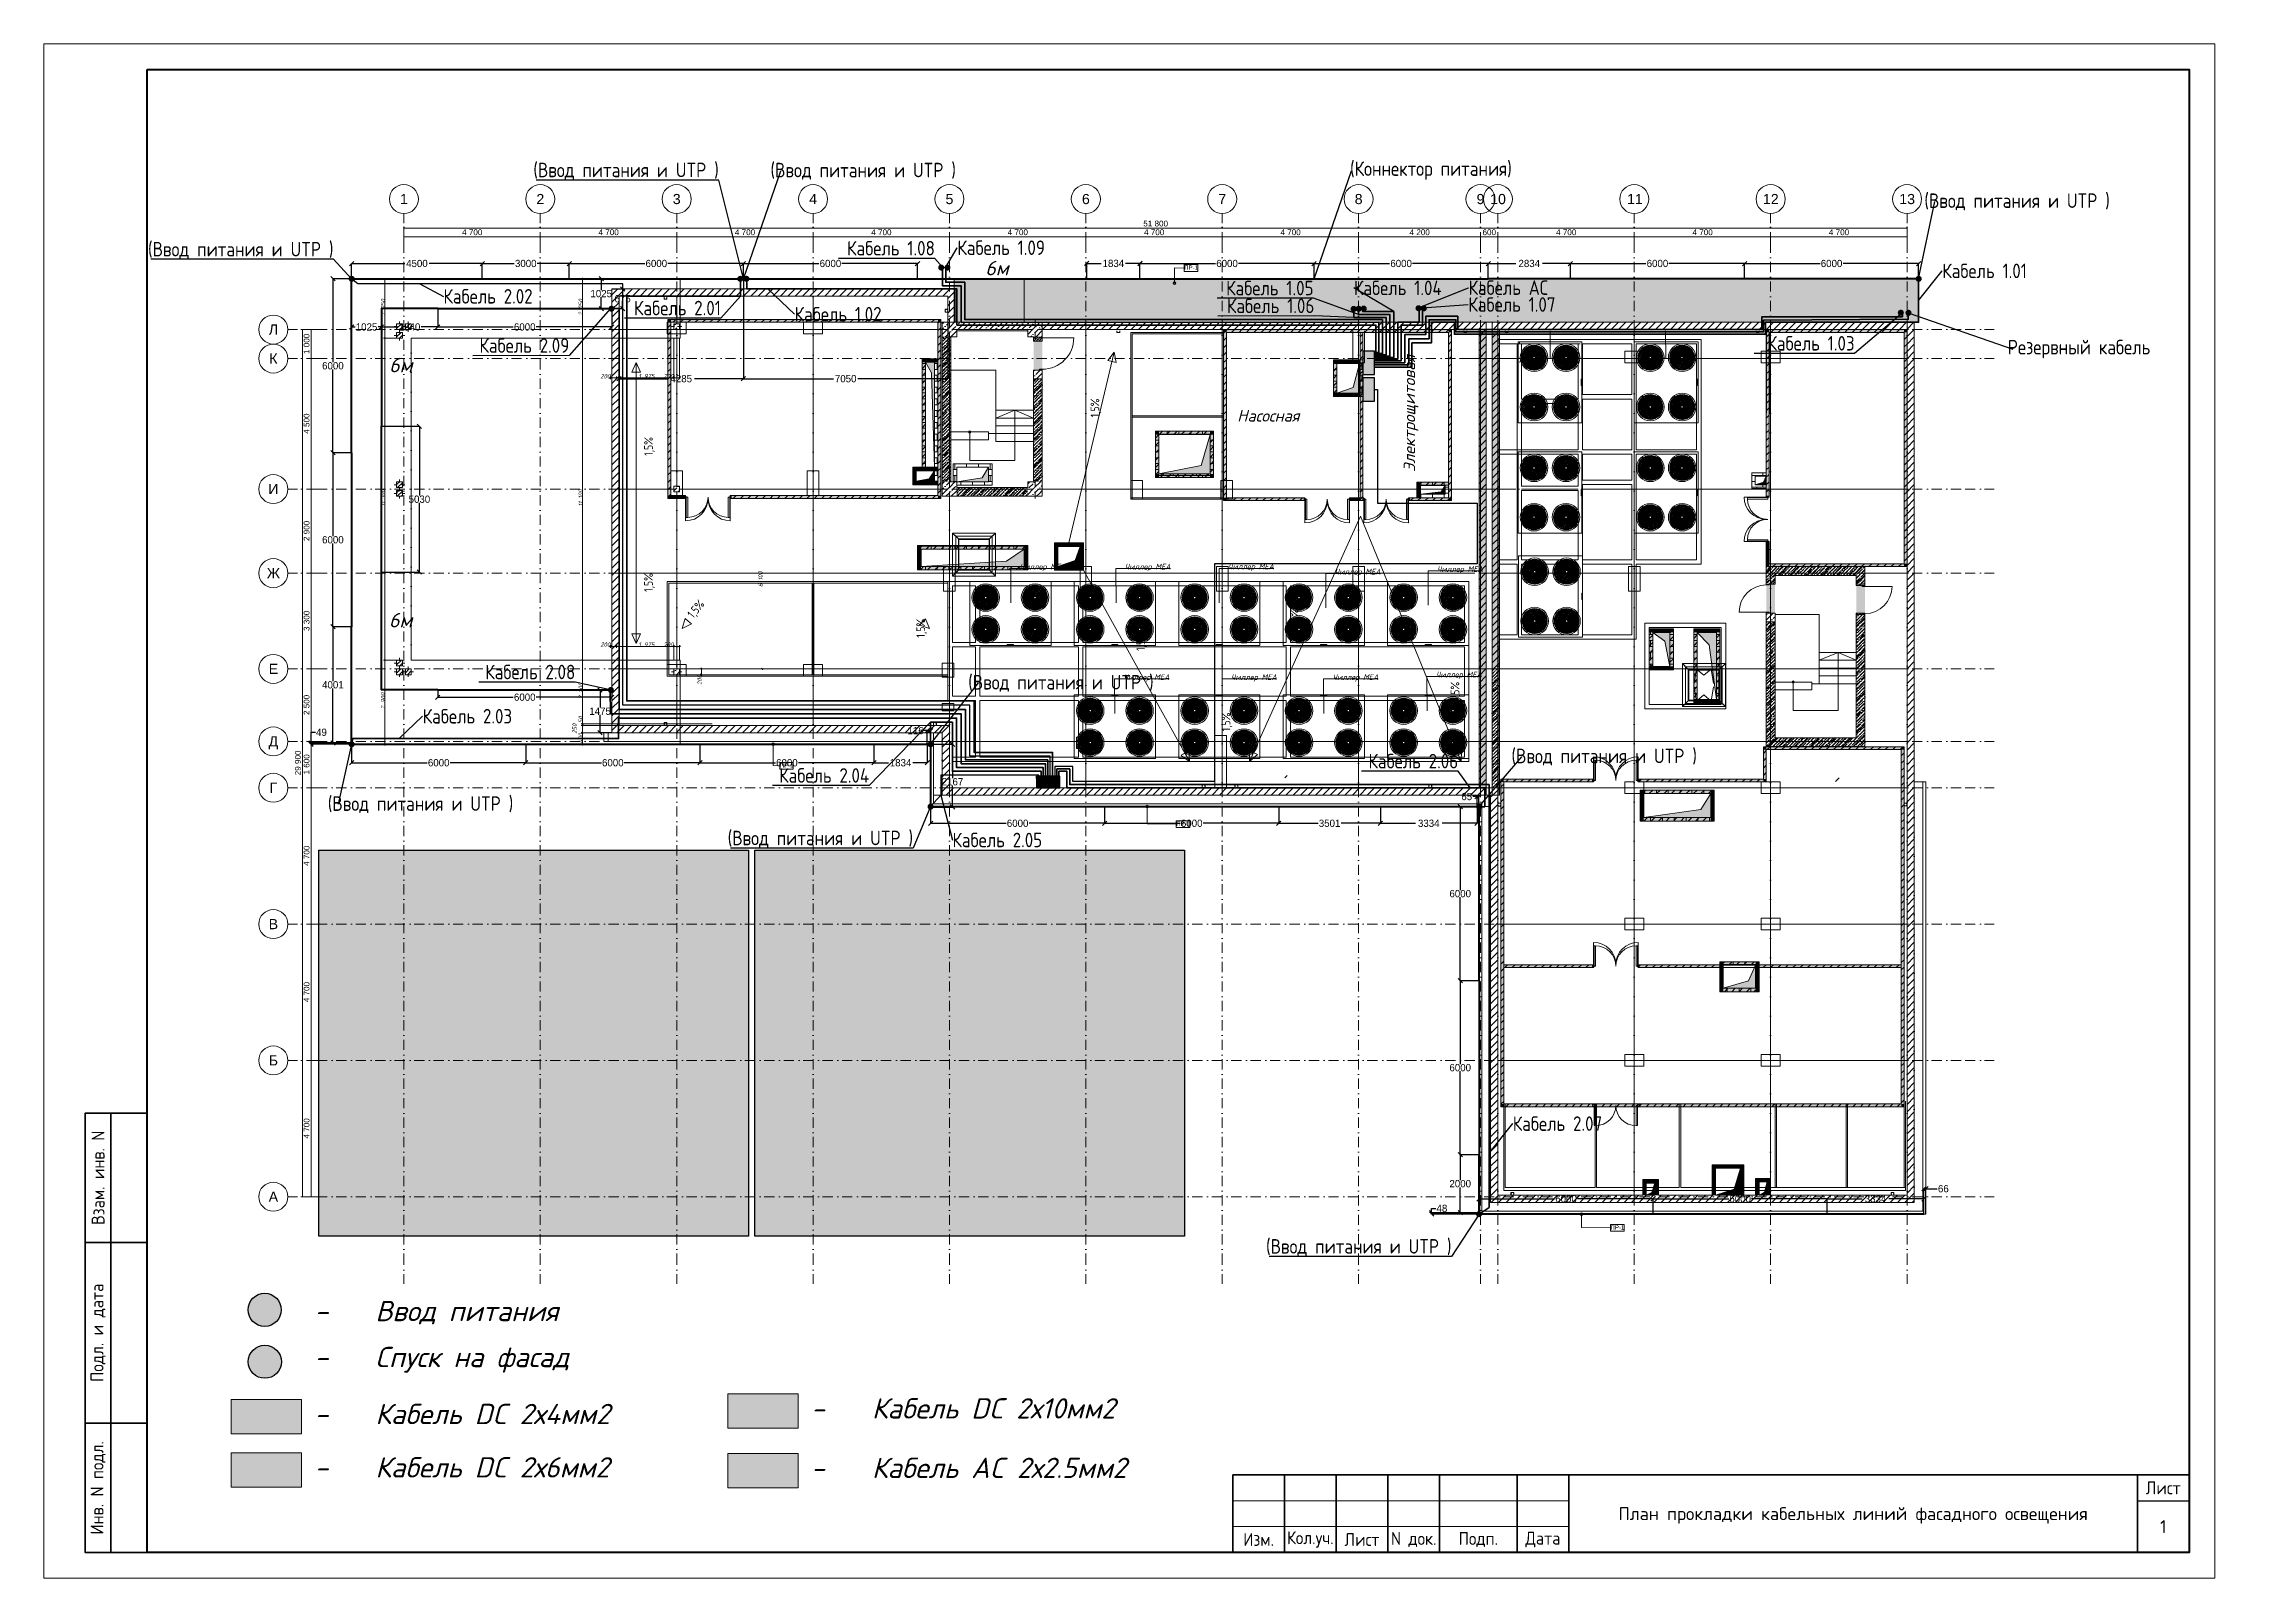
# Model space of a CAD drawing. Header units: millimetres. Extents: x 1499747 to 4341325, y -28481 to 441852.
# Drawn here: x 2419567 to 2494984, y 274228 to 327138 of the extents above; entities that cross this region are included whole.
import ezdxf
from ezdxf import colors
from ezdxf.entities.mleader import LeaderData, LeaderLine
from ezdxf.enums import TextEntityAlignment as Align
from ezdxf.math import Vec2, Vec3
from ezdxf.xclip import XClip

# ---------------------------------------------------------------- set-up
doc = ezdxf.new("R2010")
doc.units = ezdxf.units.MM
doc.header["$MEASUREMENT"] = 0
doc.header["$XCLIPFRAME"] = 0
doc.set_wipeout_variables(frame=1)
for name, pattern in [('CENTER2', [28.575, 19.05, -3.175, 3.175, -3.175]), ('Dot & Dashed', [670.277762, 352.777767, -176.388884, 0, -141.111112]), ('Wipeout_Contour', [1000, 0, -1000]), ('Штрихпунктирная', [670.277762, 352.777767, -176.388884, 0, -141.111112])]:
    doc.linetypes.add(name, pattern=pattern)
for name, color, linetype in [('0_ANNOT_Dimensions', 7, 'Continuous'), ('13 этаж_25_2D - Общий_Ном._пера__20', 7, 'Continuous'), ('13 этаж_25_Конструктив - Колонны', 7, 'Continuous'), ('_заливка', 7, 'Continuous'), ('TEXTS-', 7, 'Continuous'), ('Чертеж и Рисунок', 7, 'Continuous')]:
    doc.layers.add(name, color=color, linetype=linetype)
for name, color, linetype, lineweight in [('13 этаж_25_0_Ном._пера__7_Ном._пера__7', 7, 'Continuous', 18), ('13 этаж_25_2D - Общий_Ном._пера__1_Ном._пера__7', 7, 'Continuous', 18), ('13 этаж_25_2D - Общий_Ном._пера__20_Ном._пера__1', 1, 'Continuous', 18), ('13 этаж_25_АР 06.03 custom_70_12 этаж_13_Интерьер - Мебель_Ном._пера__153_Ном._пера__153', 153, 'Continuous', 18), ('13 этаж_25_АР 06.03 custom_70_12 этаж_13_Интерьер - Мебель_Ном._пера__1_Ном._пера__1', 1, 'Continuous', 18), ('13 этаж_25_АР 06.03 custom_70_12 этаж_13_Интерьер - Мебель_Ном._пера__5_Ном._пера__5', 5, 'Continuous', 18), ('13 этаж_25_АР 06.03 custom_70_12 этаж_13_Интерьер - Мебель_Ном._пера__6_Ном._пера__6', 6, 'Continuous', 18), ('13 этаж_25_АР 06.03 custom_70_12 этаж_13_Интерьер - Мебель_Ном._пера__7_Ном._пера__7', 7, 'Continuous', 18), ('13 этаж_25_АР 06.03 custom_70_12 этаж_13_Интерьер - Мебель_Ном._пера__8_Ном._пера__8', 8, 'Continuous', 18), ('13 этаж_25_АР 06.03 custom_70_13 этаж_17_Конструктив - Стены Ненесущие Газоблок_Ном._пера__60_Ном._пера__83', 83, 'Continuous', 18), ('13 этаж_25_АР 06.03 custom_70_13-ось_Ном._пера__7_Ном._пера__7', 7, 'Continuous', 18), ('13 этаж_25_АР 06.03 custom_70_20-стены 3-8этажей_Ном._пера__1_Ном._пера__1', 1, 'Continuous', 18), ('13 этаж_25_АР 06.03 custom_70__8 hatch_Ном._пера__8_Ном._пера__8', 8, 'Continuous', 18), ('13 этаж_25_АР 06.03 custom_70__заливка_Ном._пера__8_Ном._пера__8', 8, 'Continuous', 18), ('13 этаж_25_АР 06.03 custom_70__Оси_Ном._пера__8_Ном._пера__8', 8, 'Continuous', 18), ('13 этаж_25_АР 06.03 custom_70_Defpoints_Ном._пера__7_Ном._пера__7', 7, 'Continuous', 18), ('13 этаж_25_АР 06.03 custom_70_DUCT-Ду1-COMPONENT-_Ном._пера__1_Ном._пера__1', 1, 'Continuous', 18), ('13 этаж_25_АР 06.03 custom_70_DUCT-Ду1-COMPONENT-_Ном._пера__6_Ном._пера__6', 6, 'Continuous', 18), ('13 этаж_25_АР 06.03 custom_70_DUCT-Ду2-COMPONENT-_Ном._пера__1_Ном._пера__1', 1, 'Continuous', 18), ('13 этаж_25_АР 06.03 custom_70_DUCT-Ду2-COMPONENT-_Ном._пера__6_Ном._пера__6', 6, 'Continuous', 18), ('13 этаж_25_АР 06.03 custom_70_DUCT-Ду2-COMPONENT-_Ном._пера__7_Ном._пера__7', 7, 'Continuous', 18), ('13 этаж_25_АР 06.03 custom_70_TEXTS-_Ном._пера__1_Ном._пера__1', 1, 'Continuous', 18), ('13 этаж_25_АР 06.03 custom_70_Выноски_Ном._пера__1_Ном._пера__1', 1, 'Continuous', 18), ('13 этаж_25_АР 06.03 custom_70_ДССС_Ном._пера__1_Ном._пера__1', 1, 'Continuous', 18), ('13 этаж_25_АР 06.03 custom_70_Зина_Ном._пера__7_Ном._пера__7', 7, 'Continuous', 18), ('13 этаж_25_АР 06.03 custom_70_контур_Ном._пера__1_Ном._пера__1', 1, 'Continuous', 18), ('13 этаж_25_АР 06.03 custom_70_мет. конструкции_Ном._пера__5_Ном._пера__5', 5, 'Continuous', 18), ('13 этаж_25_АР 06.03 custom_70_ОВОРУДОВАНИЕ_Ном._пера__6_Ном._пера__6', 6, 'Continuous', 18), ('13 этаж_25_АР 06.03 custom_70_парапет 2_Ном._пера__10_Ном._пера__1', 1, 'Continuous', 18), ('13 этаж_25_АР 06.03 custom_70_парапет 2_Ном._пера__8_Ном._пера__8', 8, 'Continuous', 18), ('13 этаж_25_АР 06.03 custom_70_Подложк_Ном._пера__1_Ном._пера__1', 1, 'Continuous', 18), ('13 этаж_25_АР 06.03 custom_70_Подложк_Ном._пера__8_Ном._пера__8', 8, 'Continuous', 18), ('13 этаж_25_АР 06.03 custom_70_Подложка_Ном._пера__8_Ном._пера__8', 8, 'Continuous', 18), ('13 этаж_25_АР 06.03 custom_70_Стойки_Ном._пера__1_Ном._пера__1', 1, 'Continuous', 18), ('13 этаж_25_АР 06.03 custom_70_Стойки_Ном._пера__7_Ном._пера__7', 7, 'Continuous', 18), ('13 этаж_25_АР 06.03 custom_70_Шахты 101_Ном._пера__14_Ном._пера__7', 7, 'Continuous', 18), ('13 этаж_25_АР 06.03 custom_70_Шахты 101_Ном._пера__7_Ном._пера__7', 7, 'Continuous', 18), ('13 этаж_25_АР 06.03 custom_70_Шахты 101_Ном._пера__8_Ном._пера__8', 8, 'Continuous', 18), ('13 этаж_25_АР 06.03 custom_70_Шахты_Ном._пера__7_Ном._пера__7', 7, 'Continuous', 18), ('13 этаж_25_Двери Archicad_Ном._пера__19_Ном._пера__255', 255, 'Continuous', 18), ('13 этаж_25_Двери Archicad_Ном._пера__23_Ном._пера__30', 30, 'Continuous', 18), ('13 этаж_25_Двери Archicad_Ном._пера__3_Ном._пера__30', 30, 'Continuous', 18), ('13 этаж_25_Двери Archicad_Ном._пера__47_Ном._пера__7', 7, 'Continuous', 18), ('13 этаж_25_Конструктив - Колонны_Ном._пера__167_Ном._пера__251', 251, 'Continuous', 18), ('13 этаж_25_Конструктив - Колонны_Ном._пера__170_Ном._пера__52', 52, 'Continuous', 18), ('13 этаж_25_Конструктив - Колонны_Ном._пера__1_Ном._пера__7', 7, 'Continuous', 18), ('13 этаж_25_Конструктив - Колонны_Ном._пера__20_Ном._пера__1', 1, 'Continuous', 18), ('13 этаж_25_Конструктив - Колонны_Ном._пера__28_Ном._пера__12', 12, 'Continuous', 18), ('13 этаж_25_Конструктив - Колонны_Ном._пера__7', 7, 'Continuous', 18), ('13 этаж_25_Конструктив - Лестницы_Ном._пера__11_Ном._пера__171', 171, 'Continuous', 18), ('13 этаж_25_Конструктив - Лестницы_Ном._пера__1_Ном._пера__7', 7, 'Continuous', 18), ('13 этаж_25_Конструктив - Лестницы_Ном._пера__71_Ном._пера__161', 161, 'Continuous', 18), ('13 этаж_25_Конструктив - Перекрытия_Ном._пера__1_Ном._пера__7', 7, 'Continuous', 18), ('13 этаж_25_Конструктив - Стены Ненесущие Газоблок_Ном._пера__169_Ном._пера__83', 83, 'Continuous', 18), ('13 этаж_25_Конструктив - Стены Ненесущие Газоблок_Ном._пера__47_Ном._пера__7', 7, 'Continuous', 18), ('13 этаж_25_Конструктив - Стены Ненесущие Газоблок_Ном._пера__74_Ном._пера__255', 255, 'Continuous', 18), ('13 этаж_25_Конструктив - Стены Несущие_Ном._пера__170_Ном._пера__52', 52, 'Continuous', 18), ('13 этаж_25_Конструктив - Стены Несущие_Ном._пера__19_Ном._пера__255', 255, 'Continuous', 18), ('13 этаж_25_Конструктив - Стены Несущие_Ном._пера__47_Ном._пера__7', 7, 'Continuous', 18), ('13 этаж_25_Парапет_Ном._пера__102_Ном._пера__9', 9, 'Continuous', 18), ('13 этаж_25_Парапет_Ном._пера__1_Ном._пера__7', 7, 'Continuous', 18), ('13 этаж_25_Парапет_Ном._пера__20_Ном._пера__1', 1, 'Continuous', 18), ('13 этаж_25_Парапет_Ном._пера__41_Ном._пера__7', 7, 'Continuous', 18), ('13 этаж_25_Размер - ГКЛ перегородки_Ном._пера__1_Ном._пера__7', 7, 'Continuous', 18), ('13 этаж_25_Размер - Осевые Размеры_Ном._пера__1_Ном._пера__7', 7, 'Continuous', 18), ('13 этаж_25_Ребра Навес_Ном._пера__10_Ном._пера__134', 134, 'Continuous', 18), ('13 этаж_25_Ребра Навес_Ном._пера__1_Ном._пера__7', 7, 'Continuous', 18), ('13 этаж_25_Элемент Модели - Оси_Ном._пера__2_Ном._пера__8', 8, 'Continuous', 18), ('Light', 90, 'Continuous', 50), ('Кабель 2x4mm', 200, 'Continuous', 30), ('Кабель 2х10mm', 230, 'Continuous', 30), ('Кабель 2х6 mm', 150, 'Continuous', 30), ('ТП', 250, 'Continuous', 30)]:
    doc.layers.add(name, color=color, linetype=linetype, lineweight=lineweight)
doc.styles.add('ISOCPEUR_4', font='isocpeur.ttf', dxfattribs={"width": 0.85, "height": 250})
doc.styles.add('СГЕНЕРИР_СТИЛЬ_1', font='')
doc.styles.add('СГЕНЕРИР_СТИЛЬ_2', font='arial.ttf')
doc.styles.add('СГЕНЕРИР_СТИЛЬ_3', font='isocpeur.ttf', dxfattribs={"width": 0.8})
doc.styles.add('СГЕНЕРИР_СТИЛЬ_4', font='isocpeui.ttf')
doc.styles.add('СПДС', font='isocpeur.ttf', dxfattribs={"width": 0.9})
doc.styles.add('Текст', font='isocpeui.ttf')
doc.styles.get('СГЕНЕРИР_СТИЛЬ_1').set_extended_font_data('GOST Common', italic=True)
doc.dimstyles.get("Standard").update_dxf_attribs({"dimtxt": 0.18, "dimasz": 0.18, "dimexe": 0.18, "dimexo": 0.0625, "dimgap": 0.09, "dimtad": 0, "dimtih": 1, "dimtoh": 1, "dimdec": 4, "dimzin": 0, "dimdsep": 46, "dimtxsty": 'Standard', "dimcen": 0.09, "dimadec": 0, "dimazin": 0, "dimtfac": 1, "dimtdec": 4, "dimtofl": 0, "dimtmove": 0, "dimatfit": 3, "dimfxl": 1, "dimtolj": 1, "dimtzin": 0, "dimarcsym": 0})
pattern_1 = [(45, (1174216.5, 34732.52), (-127.2792, 127.2792), [])]
pattern_2 = [(45, (1023281.01, -133771.585), (42.09495, 154.348152), [198.4375, -39.6875, 0, -39.6875])]
pattern_3 = [(0, (1023281.01, -133771.58), (0, 203.2), []), (90, (1023281.01, -133771.58), (-203.2, 203.2), [203.2, -203.2])]
pattern_4 = [(45, (806123.22, 141848.06), (42.09495, 154.348152), [198.4375, -39.6875, 0, -39.6875])]
pattern_5 = [(45, (-458140.43, 55324.83), (42.0949506, 154.348152), [198.4375, -39.6875, 0, -39.6875])]
pattern_6 = [(45, (-455190.43, 55324.83), (42.0949506, 154.348152), [198.4375, -39.6875, 0, -39.6875])]
pattern_7 = [(45, (-458140.43, 49824.83), (42.0949506, 154.348152), [198.4375, -39.6875, 0, -39.6875])]
pattern_8 = [(45, (-455190.43, 49824.83), (42.0949506, 154.348152), [198.4375, -39.6875, 0, -39.6875])]
pattern_9 = [(150, (1199311.52, 37022.11), (15.60195, 27.02337), []), (240, (1199311.52, 37022.11), (-27.02337, 15.60195), [])]
pattern_10 = [(150, (1199311.52, 37022.11), (15.60195, 27.02337), []), (240, (1199311.52, 37022.11), (-27.02337, 15.60195), [])]
pattern_11 = [(150, (1199311.52, 36922.11), (15.60195, 27.02337), []), (240, (1199311.52, 36922.11), (-27.02337, 15.60195), [])]
pattern_12 = [(150, (1199311.52, 36922.11), (15.60195, 27.02337), []), (240, (1199311.52, 36922.11), (-27.02337, 15.60195), [])]
pattern_13 = [(150, (1199311.52, 31426.276), (15.60195, 27.02337), []), (240, (1199311.52, 31426.276), (-27.02337, 15.60195), [])]
pattern_14 = [(150, (1199311.52, 31426.276), (15.60195, 27.02337), []), (240, (1199311.52, 31426.276), (-27.02337, 15.60195), [])]
pattern_15 = [(150, (1199311.52, 31526.276), (15.60195, 27.02337), []), (240, (1199311.52, 31526.276), (-27.02337, 15.60195), [])]
pattern_16 = [(150, (1199311.52, 31526.276), (15.60195, 27.02337), []), (240, (1199311.52, 31526.276), (-27.02337, 15.60195), [])]
pattern_17 = [(45, (1018258.26, -178801.25), (42.09495, 154.348152), [198.4375, -39.6875, 0, -39.6875])]
pattern_18 = [(150, (1195711.52, 37022.11), (15.60195, 27.02337), []), (240, (1195711.52, 37022.11), (-27.02337, 15.60195), [])]
pattern_19 = [(150, (1195711.52, 37022.11), (15.60195, 27.02337), []), (240, (1195711.52, 37022.11), (-27.02337, 15.60195), [])]
pattern_20 = [(150, (1195711.52, 36922.11), (15.60195, 27.02337), []), (240, (1195711.52, 36922.11), (-27.02337, 15.60195), [])]
pattern_21 = [(150, (1195711.52, 36922.11), (15.60195, 27.02337), []), (240, (1195711.52, 36922.11), (-27.02337, 15.60195), [])]
pattern_22 = [(150, (1195711.52, 31426.276), (15.60195, 27.02337), []), (240, (1195711.52, 31426.276), (-27.02337, 15.60195), [])]
pattern_23 = [(150, (1195711.52, 31426.276), (15.60195, 27.02337), []), (240, (1195711.52, 31426.276), (-27.02337, 15.60195), [])]
pattern_24 = [(150, (1195711.52, 31526.276), (15.60195, 27.02337), []), (240, (1195711.52, 31526.276), (-27.02337, 15.60195), [])]
pattern_25 = [(150, (1195711.52, 31526.276), (15.60195, 27.02337), []), (240, (1195711.52, 31526.276), (-27.02337, 15.60195), [])]
pattern_26 = [(150, (1192111.52, 37022.11), (15.60195, 27.02337), []), (240, (1192111.52, 37022.11), (-27.02337, 15.60195), [])]
pattern_27 = [(150, (1192111.52, 37022.11), (15.60195, 27.02337), []), (240, (1192111.52, 37022.11), (-27.02337, 15.60195), [])]
pattern_28 = [(150, (1192111.52, 36922.11), (15.60195, 27.02337), []), (240, (1192111.52, 36922.11), (-27.02337, 15.60195), [])]
pattern_29 = [(150, (1192111.52, 36922.11), (15.60195, 27.02337), []), (240, (1192111.52, 36922.11), (-27.02337, 15.60195), [])]
pattern_30 = [(150, (1192111.52, 31426.276), (15.60195, 27.02337), []), (240, (1192111.52, 31426.276), (-27.02337, 15.60195), [])]
pattern_31 = [(150, (1192111.52, 31426.276), (15.60195, 27.02337), []), (240, (1192111.52, 31426.276), (-27.02337, 15.60195), [])]
pattern_32 = [(150, (1192111.52, 31526.276), (15.60195, 27.02337), []), (240, (1192111.52, 31526.276), (-27.02337, 15.60195), [])]
pattern_33 = [(150, (1192111.52, 31526.276), (15.60195, 27.02337), []), (240, (1192111.52, 31526.276), (-27.02337, 15.60195), [])]
pattern_34 = [(150, (1188511.52, 37022.11), (15.60195, 27.02337), []), (240, (1188511.52, 37022.11), (-27.02337, 15.60195), [])]
pattern_35 = [(150, (1188511.52, 37022.11), (15.60195, 27.02337), []), (240, (1188511.52, 37022.11), (-27.02337, 15.60195), [])]
pattern_36 = [(150, (1188511.52, 36922.11), (15.60195, 27.02337), []), (240, (1188511.52, 36922.11), (-27.02337, 15.60195), [])]
pattern_37 = [(150, (1188511.52, 36922.11), (15.60195, 27.02337), []), (240, (1188511.52, 36922.11), (-27.02337, 15.60195), [])]
pattern_38 = [(150, (1188511.52, 31426.276), (15.60195, 27.02337), []), (240, (1188511.52, 31426.276), (-27.02337, 15.60195), [])]
pattern_39 = [(150, (1188511.52, 31426.276), (15.60195, 27.02337), []), (240, (1188511.52, 31426.276), (-27.02337, 15.60195), [])]
pattern_40 = [(150, (1188511.52, 31526.276), (15.60195, 27.02337), []), (240, (1188511.52, 31526.276), (-27.02337, 15.60195), [])]
pattern_41 = [(150, (1188511.52, 31526.276), (15.60195, 27.02337), []), (240, (1188511.52, 31526.276), (-27.02337, 15.60195), [])]
pattern_42 = [(150, (1184911.52, 37022.11), (15.60195, 27.02337), []), (240, (1184911.52, 37022.11), (-27.02337, 15.60195), [])]
pattern_43 = [(150, (1184911.52, 37022.11), (15.60195, 27.02337), []), (240, (1184911.52, 37022.11), (-27.02337, 15.60195), [])]
pattern_44 = [(150, (1184911.52, 36922.11), (15.60195, 27.02337), []), (240, (1184911.52, 36922.11), (-27.02337, 15.60195), [])]
pattern_45 = [(150, (1184911.52, 36922.11), (15.60195, 27.02337), []), (240, (1184911.52, 36922.11), (-27.02337, 15.60195), [])]
pattern_46 = [(150, (1201054.5, 42537.222), (15.60195, 27.02337), []), (240, (1201054.5, 42537.222), (-27.02337, 15.60195), [])]
pattern_47 = [(150, (1201054.5, 42537.222), (15.60195, 27.02337), []), (240, (1201054.5, 42537.222), (-27.02337, 15.60195), [])]
pattern_48 = [(150, (1201154.5, 42537.222), (15.60195, 27.02337), []), (240, (1201154.5, 42537.222), (-27.02337, 15.60195), [])]
pattern_49 = [(150, (1201154.5, 42537.222), (15.60195, 27.02337), []), (240, (1201154.5, 42537.222), (-27.02337, 15.60195), [])]
pattern_50 = [(150, (1205056.69, 42537.222), (15.60195, 27.02337), []), (240, (1205056.69, 42537.222), (-27.02337, 15.60195), [])]
pattern_51 = [(150, (1205056.69, 42537.222), (15.60195, 27.02337), []), (240, (1205056.69, 42537.222), (-27.02337, 15.60195), [])]
pattern_52 = [(150, (1205156.69, 42537.222), (15.60195, 27.02337), []), (240, (1205156.69, 42537.222), (-27.02337, 15.60195), [])]
pattern_53 = [(150, (1205156.69, 42537.222), (15.60195, 27.02337), []), (240, (1205156.69, 42537.222), (-27.02337, 15.60195), [])]
pattern_54 = [(150, (1201054.5, 38737.222), (15.60195, 27.02337), []), (240, (1201054.5, 38737.222), (-27.02337, 15.60195), [])]
pattern_55 = [(150, (1201054.5, 38737.222), (15.60195, 27.02337), []), (240, (1201054.5, 38737.222), (-27.02337, 15.60195), [])]
pattern_56 = [(150, (1201154.5, 38737.222), (15.60195, 27.02337), []), (240, (1201154.5, 38737.222), (-27.02337, 15.60195), [])]
pattern_57 = [(150, (1201154.5, 38737.222), (15.60195, 27.02337), []), (240, (1201154.5, 38737.222), (-27.02337, 15.60195), [])]
pattern_58 = [(150, (1205056.69, 38737.222), (15.60195, 27.02337), []), (240, (1205056.69, 38737.222), (-27.02337, 15.60195), [])]
pattern_59 = [(150, (1205056.69, 38737.222), (15.60195, 27.02337), []), (240, (1205056.69, 38737.222), (-27.02337, 15.60195), [])]
pattern_60 = [(150, (1205156.69, 38737.222), (15.60195, 27.02337), []), (240, (1205156.69, 38737.222), (-27.02337, 15.60195), [])]
pattern_61 = [(150, (1205156.69, 38737.222), (15.60195, 27.02337), []), (240, (1205156.69, 38737.222), (-27.02337, 15.60195), [])]
pattern_62 = [(150, (1201071.875, 35155.75), (15.60195, 27.02337), []), (240, (1201071.875, 35155.75), (-27.02337, 15.60195), [])]
pattern_63 = [(150, (1201071.875, 35155.75), (15.60195, 27.02337), []), (240, (1201071.875, 35155.75), (-27.02337, 15.60195), [])]
pattern_64 = [(150, (1201171.875, 35155.75), (15.60195, 27.02337), []), (240, (1201171.875, 35155.75), (-27.02337, 15.60195), [])]
pattern_65 = [(150, (1201171.875, 35155.75), (15.60195, 27.02337), []), (240, (1201171.875, 35155.75), (-27.02337, 15.60195), [])]
pattern_66 = [(45, (1162404.69, 34264.05), (-127.2792, 127.2792), [])]
pattern_67 = [(45, (1162404.69, 34264.05), (-70.7107, 70.7107), [])]
pattern_68 = [(45, (1162404.7, 34264.05), (-183.8478, 183.8478), []), (45, (1162312.77, 34355.97), (-183.8478, 183.8478), [195, -65, 0, -65])]
pattern_69 = [(45, (72664.80522, 166776.05363), (-0.088388347648, 0.088388347648), [])]

# ---------------------------------------------------------------- blocks, each defined once
blk = doc.blocks.new('Чертеж_4_25', base_point=(1186000, 29700))
at = {"layer": '13 этаж_25_АР 06.03 custom_70_13 этаж_17_Конструктив - Стены Ненесущие Газоблок_Ном._пера__60_Ном._пера__83', "linetype": 'Continuous'}
h = blk.add_hatch(dxfattribs=at)
h.set_pattern_fill('БЛОКИ_БЕТОННЫЕ_ЭФФЕКТИВН_28', color=256, style=0, pattern_type=2)
h.set_pattern_definition(pattern_1)
h.paths.add_polyline_path([(1192766, 32633), (1192966, 32633), (1192966, 32833)])
h = blk.add_hatch(dxfattribs=at)
h.set_pattern_fill('БЛОКИ_БЕТОННЫЕ_ЭФФЕКТИВН_28', color=256, style=0, pattern_type=2)
h.set_pattern_definition(pattern_1)
h.paths.add_polyline_path([(1192966, 30583), (1192766, 30583), (1192766, 30383)])
h = blk.add_hatch(dxfattribs=at)
h.set_pattern_fill('БЛОКИ_БЕТОННЫЕ_ЭФФЕКТИВН_28', color=256, style=0, pattern_type=2)
h.set_pattern_definition(pattern_1)
h.paths.add_polyline_path([(1211666, 30383), (1211866, 30383), (1211866, 30583)])
at = {"layer": '13 этаж_25_АР 06.03 custom_70__8 hatch_Ном._пера__8_Ном._пера__8', "linetype": 'Continuous', "true_color": 0xc7c8ca}
h = blk.add_hatch(dxfattribs=at)
h.set_pattern_fill('ANSI36_0046_0019', color=9, style=0, pattern_type=2)
h.set_pattern_definition(pattern_2)
h.paths.add_polyline_path([(1199455, 30164), (1199705, 30164), (1199705, 45914), (1199455, 45914)])
h = blk.add_hatch(dxfattribs=at)
h.set_pattern_fill('ANSI36_0046_0019', color=9, style=0, pattern_type=2)
h.set_pattern_definition(pattern_2)
h.paths.add_polyline_path([(1199904, 34264), (1200105, 34264), (1200105, 45914), (1199905, 45914)])
h = blk.add_hatch(dxfattribs=at)
h.set_pattern_fill('ANSI36_0046_0019', color=9, style=0, pattern_type=2)
h.set_pattern_definition(pattern_2)
h.paths.add_polyline_path([(1200105, 45914), (1200105, 30164), (1200105, 30164), (1200105, 29914), (1200154, 29914), (1200154, 45914)])
for points in [[(1180690, 44834), (1180380, 44834), (1180589, 44468), (1180690, 41214)], [(1195335, 44794), (1195120, 43967), (1194555, 43774), (1195335, 43774)], [(1190185, 42344), (1189877, 41282), (1188425, 40984), (1190185, 40984)], [(1180060, 40734), (1180690, 40734), (1180690, 41094), (1180507, 40821)], [(1181455, 40714), (1182555, 40714), (1182555, 41214), (1182332, 40855)], [(1209355, 40909), (1209257, 40702), (1208975, 40609), (1209355, 40609)], [(1198285, 40584), (1198154, 40369), (1197435, 40284), (1198285, 40284)], [(1185705, 38489), (1185537, 38002), (1184945, 37789), (1185705, 37789)], [(1183785, 38394), (1183171, 37982), (1180225, 37794), (1183785, 37794)], [(1206035, 35519), (1205440, 35519), (1205853, 35214), (1206035, 34349)], [(1207635, 35519), (1206975, 35519), (1207387, 35091), (1207635, 33209)], [(1207440, 29964), (1207097, 29418), (1205130, 29134), (1207440, 29134)], [(1208985, 24044), (1208744, 23509), (1207870, 23254), (1208985, 23254)], [(1208248, 16326), (1207605, 16114), (1208465, 16114), (1208465, 17044)], [(1205405, 16204), (1205215, 16114), (1205515, 16114), (1205515, 16534)], [(1209292, 16222), (1209105, 16114), (1209385, 16114), (1209385, 16574)]]:
    blk.add_hatch(color=9, dxfattribs=at).paths.add_polyline_path(points)
h = blk.add_hatch(dxfattribs=at)
h.set_pattern_fill('ANSI36_0046_0019', color=9, style=0, pattern_type=2)
h.set_pattern_definition(pattern_17)
h.paths.add_polyline_path([(1212755, 37789), (1209355, 37789), (1209355, 37189), (1209655, 37189), (1209655, 37489), (1212455, 37489), (1212455, 37189), (1212755, 37189)])
h = blk.add_hatch(dxfattribs=at)
h.set_pattern_fill('ANSI36_0046_0019', color=9, style=0, pattern_type=2)
h.set_pattern_definition(pattern_17)
h.paths.add_polyline_path([(1212755, 36189), (1212455, 36189), (1212455, 31889), (1209655, 31889), (1209655, 35889), (1209355, 35889), (1209355, 31589), (1212755, 31589)])
h = blk.add_hatch(dxfattribs=at)
h.set_pattern_fill('ANSI36_0046_0019', color=9, style=0, pattern_type=2)
h.set_pattern_definition(pattern_2)
h.paths.add_polyline_path([(1199904, 30164), (1200105, 30164), (1200105, 34264), (1199904, 34264)])
at = {"layer": '13 этаж_25_АР 06.03 custom_70__заливка_Ном._пера__8_Ном._пера__8', "linetype": 'Continuous', "true_color": 0xc7c8ca}
h = blk.add_hatch(dxfattribs=at)
h.set_pattern_fill('ANSI36_0046_0019', color=9, style=0, pattern_type=2)
h.set_pattern_definition(pattern_5)
h.paths.add_polyline_path([(1181155, 46214), (1180955, 46214), (1180955, 45964), (1181155, 45964)])
h = blk.add_hatch(dxfattribs=at)
h.set_pattern_fill('ANSI36_0046_0019', color=9, style=0, pattern_type=2)
h.set_pattern_definition(pattern_5)
h.paths.add_polyline_path([(1181155, 45964), (1180955, 45964), (1180955, 45714), (1181205, 45714), (1181205, 45914), (1181155, 45914)])
h = blk.add_hatch(dxfattribs=at)
h.set_pattern_fill('ANSI36_0046_0019', color=9, style=0, pattern_type=2)
h.set_pattern_definition(pattern_5)
h.paths.add_polyline_path([(1181205, 45714), (1181455, 45714), (1181455, 45914), (1181205, 45914)])
h = blk.add_hatch(dxfattribs=at)
h.set_pattern_fill('ANSI36_0046_0019', color=9, style=0, pattern_type=2)
h.set_pattern_definition(pattern_7)
h.paths.add_polyline_path([(1181205, 40714), (1180955, 40714), (1180955, 40464), (1181205, 40464)])
h = blk.add_hatch(dxfattribs=at)
h.set_pattern_fill('ANSI36_0046_0019', color=9, style=0, pattern_type=2)
h.set_pattern_definition(pattern_7)
h.paths.add_polyline_path([(1181205, 40464), (1180955, 40464), (1180955, 40214), (1181205, 40214)])
h = blk.add_hatch(dxfattribs=at)
h.set_pattern_fill('ANSI36_0046_0019', color=9, style=0, pattern_type=2)
h.set_pattern_definition(pattern_7)
h.paths.add_polyline_path([(1181336, 40714), (1181205, 40714), (1181205, 40464)])
h = blk.add_hatch(dxfattribs=at)
h.set_pattern_fill('ANSI36_0046_0019', color=9, style=0, pattern_type=2)
h.set_pattern_definition(pattern_7)
h.paths.add_polyline_path([(1181455, 40714), (1181336, 40714), (1181205, 40464), (1181455, 40464)])
h = blk.add_hatch(dxfattribs=at)
h.set_pattern_fill('ANSI36_0046_0019', color=9, style=0, pattern_type=2)
h.set_pattern_definition(pattern_7)
h.paths.add_polyline_path([(1181455, 40464), (1181205, 40464), (1181205, 40214), (1181455, 40214)])
h = blk.add_hatch(dxfattribs=at)
h.set_pattern_fill('ANSI36_0046_0019', color=9, style=0, pattern_type=2)
h.set_pattern_definition(pattern_8)
h.paths.add_polyline_path([(1184155, 40714), (1183905, 40714), (1183905, 40464), (1184155, 40464)])
h = blk.add_hatch(dxfattribs=at)
h.set_pattern_fill('ANSI36_0046_0019', color=9, style=0, pattern_type=2)
h.set_pattern_definition(pattern_8)
h.paths.add_polyline_path([(1184155, 40464), (1183905, 40464), (1183905, 40214), (1184155, 40214)])
h = blk.add_hatch(dxfattribs=at)
h.set_pattern_fill('ANSI36_0046_0019', color=9, style=0, pattern_type=2)
h.set_pattern_definition(pattern_8)
h.paths.add_polyline_path([(1184286, 40714), (1184155, 40714), (1184155, 40464)])
h = blk.add_hatch(dxfattribs=at)
h.set_pattern_fill('ANSI36_0046_0019', color=9, style=0, pattern_type=2)
h.set_pattern_definition(pattern_8)
h.paths.add_polyline_path([(1184405, 40714), (1184286, 40714), (1184155, 40464), (1184405, 40464)])
h = blk.add_hatch(dxfattribs=at)
h.set_pattern_fill('ANSI36_0046_0019', color=9, style=0, pattern_type=2)
h.set_pattern_definition(pattern_8)
h.paths.add_polyline_path([(1184405, 40464), (1184155, 40464), (1184155, 40214), (1184405, 40214)])
at = {"layer": '13 этаж_25_АР 06.03 custom_70_ОВОРУДОВАНИЕ_Ном._пера__6_Ном._пера__6', "linetype": 'Continuous', "true_color": 0xc7c8ca}
h = blk.add_hatch(dxfattribs=at)
h.set_pattern_fill('NET_0046_0019', color=9, style=0, pattern_type=2)
h.set_pattern_definition(pattern_47)
h.paths.add_polyline_path([(1201040, 45289, 0.191496), (1200923, 44994, 0.191496), (1201040, 44699), (1201317, 44975, -0.119927), (1201312, 44994, -0.119927), (1201317, 45013)])
h = blk.add_hatch(dxfattribs=at)
h.set_pattern_fill('NET_0046_0019', color=9, style=0, pattern_type=2)
h.set_pattern_definition(pattern_46)
h.paths.add_polyline_path([(1201334, 45030, -0.243355), (1201371, 45030), (1201648, 45307, 0.397572), (1201057, 45307)])
h = blk.add_hatch(dxfattribs=at)
h.set_pattern_fill('NET_0046_0019', color=9, style=0, pattern_type=2)
h.set_pattern_definition(pattern_47)
h.paths.add_polyline_path([(1201665, 44699, 0.191496), (1201782, 44994, 0.191496), (1201665, 45289), (1201388, 45013, -0.119927), (1201393, 44994, -0.119927), (1201388, 44975)])
h = blk.add_hatch(dxfattribs=at)
h.set_pattern_fill('NET_0046_0019', color=9, style=0, pattern_type=2)
h.set_pattern_definition(pattern_49)
h.paths.add_polyline_path([(1202140, 44699), (1202417, 44975, -0.119927), (1202412, 44994, -0.119927), (1202417, 45013), (1202140, 45289, 0.191496), (1202023, 44994, 0.191496)])
h = blk.add_hatch(dxfattribs=at)
h.set_pattern_fill('NET_0046_0019', color=9, style=0, pattern_type=2)
h.set_pattern_definition(pattern_48)
h.paths.add_polyline_path([(1202471, 45030), (1202748, 45307, 0.397572), (1202157, 45307), (1202434, 45030, -0.243355)])
h = blk.add_hatch(dxfattribs=at)
h.set_pattern_fill('NET_0046_0019', color=9, style=0, pattern_type=2)
h.set_pattern_definition(pattern_49)
h.paths.add_polyline_path([(1202765, 45289), (1202488, 45013, -0.119927), (1202493, 44994, -0.119927), (1202488, 44975), (1202765, 44699, 0.191496), (1202882, 44994, 0.191496)])
h = blk.add_hatch(dxfattribs=at)
h.set_pattern_fill('NET_0046_0019', color=9, style=0, pattern_type=2)
h.set_pattern_definition(pattern_51)
h.paths.add_polyline_path([(1205042, 45289, 0.191496), (1204925, 44994, 0.191496), (1205042, 44699), (1205319, 44975, -0.119927), (1205314, 44994, -0.119927), (1205319, 45013)])
h = blk.add_hatch(dxfattribs=at)
h.set_pattern_fill('NET_0046_0019', color=9, style=0, pattern_type=2)
h.set_pattern_definition(pattern_50)
h.paths.add_polyline_path([(1205336, 45030, -0.243355), (1205373, 45030), (1205650, 45307, 0.397572), (1205059, 45307)])
h = blk.add_hatch(dxfattribs=at)
h.set_pattern_fill('NET_0046_0019', color=9, style=0, pattern_type=2)
h.set_pattern_definition(pattern_51)
h.paths.add_polyline_path([(1205667, 44699, 0.191496), (1205785, 44994, 0.191496), (1205667, 45289), (1205391, 45013, -0.119927), (1205395, 44994, -0.119927), (1205391, 44975)])
h = blk.add_hatch(dxfattribs=at)
h.set_pattern_fill('NET_0046_0019', color=9, style=0, pattern_type=2)
h.set_pattern_definition(pattern_53)
h.paths.add_polyline_path([(1206142, 44699), (1206419, 44975, -0.119927), (1206414, 44994, -0.119927), (1206419, 45013), (1206142, 45289, 0.191496), (1206025, 44994, 0.191496)])
h = blk.add_hatch(dxfattribs=at)
h.set_pattern_fill('NET_0046_0019', color=9, style=0, pattern_type=2)
h.set_pattern_definition(pattern_52)
h.paths.add_polyline_path([(1206473, 45030), (1206750, 45307, 0.397572), (1206159, 45307), (1206436, 45030, -0.243355)])
h = blk.add_hatch(dxfattribs=at)
h.set_pattern_fill('NET_0046_0019', color=9, style=0, pattern_type=2)
h.set_pattern_definition(pattern_53)
h.paths.add_polyline_path([(1206767, 45289), (1206491, 45013, -0.119927), (1206495, 44994, -0.119927), (1206491, 44975), (1206767, 44699, 0.191496), (1206885, 44994, 0.191496)])
h = blk.add_hatch(dxfattribs=at)
h.set_pattern_fill('NET_0046_0019', color=9, style=0, pattern_type=2)
h.set_pattern_definition(pattern_46)
h.paths.add_polyline_path([(1201057, 44681, 0.397572), (1201648, 44681), (1201371, 44958, -0.243355), (1201334, 44958)])
h = blk.add_hatch(dxfattribs=at)
h.set_pattern_fill('NET_0046_0019', color=9, style=0, pattern_type=2)
h.set_pattern_definition(pattern_48)
h.paths.add_polyline_path([(1202748, 44681), (1202471, 44958, -0.243355), (1202434, 44958), (1202157, 44681, 0.397572)])
h = blk.add_hatch(dxfattribs=at)
h.set_pattern_fill('NET_0046_0019', color=9, style=0, pattern_type=2)
h.set_pattern_definition(pattern_50)
h.paths.add_polyline_path([(1205059, 44681, 0.397572), (1205650, 44681), (1205373, 44958, -0.243355), (1205336, 44958)])
h = blk.add_hatch(dxfattribs=at)
h.set_pattern_fill('NET_0046_0019', color=9, style=0, pattern_type=2)
h.set_pattern_definition(pattern_52)
h.paths.add_polyline_path([(1206750, 44681), (1206473, 44958, -0.243355), (1206436, 44958), (1206159, 44681, 0.397572)])
h = blk.add_hatch(dxfattribs=at)
h.set_pattern_fill('NET_0046_0019', color=9, style=0, pattern_type=2)
h.set_pattern_definition(pattern_47)
h.paths.add_polyline_path([(1201040, 42999), (1201317, 43275, -0.119927), (1201312, 43294, -0.119927), (1201317, 43313), (1201040, 43589, 0.191496), (1200923, 43294, 0.191496)])
h = blk.add_hatch(dxfattribs=at)
h.set_pattern_fill('NET_0046_0019', color=9, style=0, pattern_type=2)
h.set_pattern_definition(pattern_46)
h.paths.add_polyline_path([(1201057, 43607), (1201334, 43330, -0.243355), (1201371, 43330), (1201648, 43607, 0.397572)])
h = blk.add_hatch(dxfattribs=at)
h.set_pattern_fill('NET_0046_0019', color=9, style=0, pattern_type=2)
h.set_pattern_definition(pattern_46)
h.paths.add_polyline_path([(1201334, 43258), (1201057, 42981, 0.397572), (1201648, 42981), (1201371, 43258, -0.243355)])
h = blk.add_hatch(dxfattribs=at)
h.set_pattern_fill('NET_0046_0019', color=9, style=0, pattern_type=2)
h.set_pattern_definition(pattern_47)
h.paths.add_polyline_path([(1201665, 43589), (1201388, 43313, -0.119927), (1201393, 43294, -0.119927), (1201388, 43275), (1201665, 42999, 0.191496), (1201782, 43294, 0.191496)])
h = blk.add_hatch(dxfattribs=at)
h.set_pattern_fill('NET_0046_0019', color=9, style=0, pattern_type=2)
h.set_pattern_definition(pattern_49)
h.paths.add_polyline_path([(1202140, 43589, 0.191496), (1202023, 43294, 0.191496), (1202140, 42999), (1202417, 43275, -0.119927), (1202412, 43294, -0.119927), (1202417, 43313)])
h = blk.add_hatch(dxfattribs=at)
h.set_pattern_fill('NET_0046_0019', color=9, style=0, pattern_type=2)
h.set_pattern_definition(pattern_48)
h.paths.add_polyline_path([(1202748, 43607, 0.397572), (1202157, 43607), (1202434, 43330, -0.243355), (1202471, 43330)])
h = blk.add_hatch(dxfattribs=at)
h.set_pattern_fill('NET_0046_0019', color=9, style=0, pattern_type=2)
h.set_pattern_definition(pattern_48)
h.paths.add_polyline_path([(1202471, 43258, -0.243355), (1202434, 43258), (1202157, 42981, 0.397572), (1202748, 42981)])
h = blk.add_hatch(dxfattribs=at)
h.set_pattern_fill('NET_0046_0019', color=9, style=0, pattern_type=2)
h.set_pattern_definition(pattern_49)
h.paths.add_polyline_path([(1202765, 42999, 0.191496), (1202882, 43294, 0.191496), (1202765, 43589), (1202488, 43313, -0.119927), (1202493, 43294, -0.119927), (1202488, 43275)])
h = blk.add_hatch(dxfattribs=at)
h.set_pattern_fill('NET_0046_0019', color=9, style=0, pattern_type=2)
h.set_pattern_definition(pattern_51)
h.paths.add_polyline_path([(1205042, 42999), (1205319, 43275, -0.119927), (1205314, 43294, -0.119927), (1205319, 43313), (1205042, 43589, 0.191496), (1204925, 43294, 0.191496)])
h = blk.add_hatch(dxfattribs=at)
h.set_pattern_fill('NET_0046_0019', color=9, style=0, pattern_type=2)
h.set_pattern_definition(pattern_50)
h.paths.add_polyline_path([(1205059, 43607), (1205336, 43330, -0.243355), (1205373, 43330), (1205650, 43607, 0.397572)])
h = blk.add_hatch(dxfattribs=at)
h.set_pattern_fill('NET_0046_0019', color=9, style=0, pattern_type=2)
h.set_pattern_definition(pattern_50)
h.paths.add_polyline_path([(1205336, 43258), (1205059, 42981, 0.397572), (1205650, 42981), (1205373, 43258, -0.243355)])
h = blk.add_hatch(dxfattribs=at)
h.set_pattern_fill('NET_0046_0019', color=9, style=0, pattern_type=2)
h.set_pattern_definition(pattern_51)
h.paths.add_polyline_path([(1205667, 43589), (1205391, 43313, -0.119927), (1205395, 43294, -0.119927), (1205391, 43275), (1205667, 42999, 0.191496), (1205785, 43294, 0.191496)])
h = blk.add_hatch(dxfattribs=at)
h.set_pattern_fill('NET_0046_0019', color=9, style=0, pattern_type=2)
h.set_pattern_definition(pattern_53)
h.paths.add_polyline_path([(1206142, 43589, 0.191496), (1206025, 43294, 0.191496), (1206142, 42999), (1206419, 43275, -0.119927), (1206414, 43294, -0.119927), (1206419, 43313)])
h = blk.add_hatch(dxfattribs=at)
h.set_pattern_fill('NET_0046_0019', color=9, style=0, pattern_type=2)
h.set_pattern_definition(pattern_52)
h.paths.add_polyline_path([(1206750, 43607, 0.397572), (1206159, 43607), (1206436, 43330, -0.243355), (1206473, 43330)])
h = blk.add_hatch(dxfattribs=at)
h.set_pattern_fill('NET_0046_0019', color=9, style=0, pattern_type=2)
h.set_pattern_definition(pattern_52)
h.paths.add_polyline_path([(1206473, 43258, -0.243355), (1206436, 43258), (1206159, 42981, 0.397572), (1206750, 42981)])
h = blk.add_hatch(dxfattribs=at)
h.set_pattern_fill('NET_0046_0019', color=9, style=0, pattern_type=2)
h.set_pattern_definition(pattern_53)
h.paths.add_polyline_path([(1206767, 42999, 0.191496), (1206885, 43294, 0.191496), (1206767, 43589), (1206491, 43313, -0.119927), (1206495, 43294, -0.119927), (1206491, 43275)])
h = blk.add_hatch(dxfattribs=at)
h.set_pattern_fill('NET_0046_0019', color=9, style=0, pattern_type=2)
h.set_pattern_definition(pattern_55)
h.paths.add_polyline_path([(1201040, 41489, 0.191496), (1200923, 41194, 0.191496), (1201040, 40899), (1201317, 41175, -0.119927), (1201312, 41194, -0.119927), (1201317, 41213)])
h = blk.add_hatch(dxfattribs=at)
h.set_pattern_fill('NET_0046_0019', color=9, style=0, pattern_type=2)
h.set_pattern_definition(pattern_54)
h.paths.add_polyline_path([(1201334, 41230, -0.243355), (1201371, 41230), (1201648, 41507, 0.397572), (1201057, 41507)])
h = blk.add_hatch(dxfattribs=at)
h.set_pattern_fill('NET_0046_0019', color=9, style=0, pattern_type=2)
h.set_pattern_definition(pattern_55)
h.paths.add_polyline_path([(1201665, 40899, 0.191496), (1201782, 41194, 0.191496), (1201665, 41489), (1201388, 41213, -0.119927), (1201393, 41194, -0.119927), (1201388, 41175)])
h = blk.add_hatch(dxfattribs=at)
h.set_pattern_fill('NET_0046_0019', color=9, style=0, pattern_type=2)
h.set_pattern_definition(pattern_57)
h.paths.add_polyline_path([(1202140, 40899), (1202417, 41175, -0.119927), (1202412, 41194, -0.119927), (1202417, 41213), (1202140, 41489, 0.191496), (1202023, 41194, 0.191496)])
h = blk.add_hatch(dxfattribs=at)
h.set_pattern_fill('NET_0046_0019', color=9, style=0, pattern_type=2)
h.set_pattern_definition(pattern_56)
h.paths.add_polyline_path([(1202471, 41230), (1202748, 41507, 0.397572), (1202157, 41507), (1202434, 41230, -0.243355)])
h = blk.add_hatch(dxfattribs=at)
h.set_pattern_fill('NET_0046_0019', color=9, style=0, pattern_type=2)
h.set_pattern_definition(pattern_57)
h.paths.add_polyline_path([(1202765, 41489), (1202488, 41213, -0.119927), (1202493, 41194, -0.119927), (1202488, 41175), (1202765, 40899, 0.191496), (1202882, 41194, 0.191496)])
h = blk.add_hatch(dxfattribs=at)
h.set_pattern_fill('NET_0046_0019', color=9, style=0, pattern_type=2)
h.set_pattern_definition(pattern_59)
h.paths.add_polyline_path([(1205042, 41489, 0.191496), (1204925, 41194, 0.191496), (1205042, 40899), (1205319, 41175, -0.119927), (1205314, 41194, -0.119927), (1205319, 41213)])
h = blk.add_hatch(dxfattribs=at)
h.set_pattern_fill('NET_0046_0019', color=9, style=0, pattern_type=2)
h.set_pattern_definition(pattern_58)
h.paths.add_polyline_path([(1205336, 41230, -0.243355), (1205373, 41230), (1205650, 41507, 0.397572), (1205059, 41507)])
h = blk.add_hatch(dxfattribs=at)
h.set_pattern_fill('NET_0046_0019', color=9, style=0, pattern_type=2)
h.set_pattern_definition(pattern_59)
h.paths.add_polyline_path([(1205667, 40899, 0.191496), (1205785, 41194, 0.191496), (1205667, 41489), (1205391, 41213, -0.119927), (1205395, 41194, -0.119927), (1205391, 41175)])
h = blk.add_hatch(dxfattribs=at)
h.set_pattern_fill('NET_0046_0019', color=9, style=0, pattern_type=2)
h.set_pattern_definition(pattern_61)
h.paths.add_polyline_path([(1206142, 40899), (1206419, 41175, -0.119927), (1206414, 41194, -0.119927), (1206419, 41213), (1206142, 41489, 0.191496), (1206025, 41194, 0.191496)])
h = blk.add_hatch(dxfattribs=at)
h.set_pattern_fill('NET_0046_0019', color=9, style=0, pattern_type=2)
h.set_pattern_definition(pattern_60)
h.paths.add_polyline_path([(1206473, 41230), (1206750, 41507, 0.397572), (1206159, 41507), (1206436, 41230, -0.243355)])
h = blk.add_hatch(dxfattribs=at)
h.set_pattern_fill('NET_0046_0019', color=9, style=0, pattern_type=2)
h.set_pattern_definition(pattern_61)
h.paths.add_polyline_path([(1206767, 41489), (1206491, 41213, -0.119927), (1206495, 41194, -0.119927), (1206491, 41175), (1206767, 40899, 0.191496), (1206885, 41194, 0.191496)])
h = blk.add_hatch(dxfattribs=at)
h.set_pattern_fill('NET_0046_0019', color=9, style=0, pattern_type=2)
h.set_pattern_definition(pattern_54)
h.paths.add_polyline_path([(1201057, 40881, 0.397572), (1201648, 40881), (1201371, 41158, -0.243355), (1201334, 41158)])
h = blk.add_hatch(dxfattribs=at)
h.set_pattern_fill('NET_0046_0019', color=9, style=0, pattern_type=2)
h.set_pattern_definition(pattern_56)
h.paths.add_polyline_path([(1202748, 40881), (1202471, 41158, -0.243355), (1202434, 41158), (1202157, 40881, 0.397572)])
h = blk.add_hatch(dxfattribs=at)
h.set_pattern_fill('NET_0046_0019', color=9, style=0, pattern_type=2)
h.set_pattern_definition(pattern_58)
h.paths.add_polyline_path([(1205059, 40881, 0.397572), (1205650, 40881), (1205373, 41158, -0.243355), (1205336, 41158)])
h = blk.add_hatch(dxfattribs=at)
h.set_pattern_fill('NET_0046_0019', color=9, style=0, pattern_type=2)
h.set_pattern_definition(pattern_60)
h.paths.add_polyline_path([(1206750, 40881), (1206473, 41158, -0.243355), (1206436, 41158), (1206159, 40881, 0.397572)])
h = blk.add_hatch(dxfattribs=at)
h.set_pattern_fill('NET_0046_0019', color=9, style=0, pattern_type=2)
h.set_pattern_definition(pattern_55)
h.paths.add_polyline_path([(1201040, 39199), (1201317, 39475, -0.119927), (1201312, 39494, -0.119927), (1201317, 39513), (1201040, 39789, 0.191496), (1200923, 39494, 0.191496)])
h = blk.add_hatch(dxfattribs=at)
h.set_pattern_fill('NET_0046_0019', color=9, style=0, pattern_type=2)
h.set_pattern_definition(pattern_54)
h.paths.add_polyline_path([(1201057, 39807), (1201334, 39530, -0.243355), (1201371, 39530), (1201648, 39807, 0.397572)])
h = blk.add_hatch(dxfattribs=at)
h.set_pattern_fill('NET_0046_0019', color=9, style=0, pattern_type=2)
h.set_pattern_definition(pattern_54)
h.paths.add_polyline_path([(1201334, 39458), (1201057, 39181, 0.397572), (1201648, 39181), (1201371, 39458, -0.243355)])
h = blk.add_hatch(dxfattribs=at)
h.set_pattern_fill('NET_0046_0019', color=9, style=0, pattern_type=2)
h.set_pattern_definition(pattern_55)
h.paths.add_polyline_path([(1201665, 39789), (1201388, 39513, -0.119927), (1201393, 39494, -0.119927), (1201388, 39475), (1201665, 39199, 0.191496), (1201782, 39494, 0.191496)])
h = blk.add_hatch(dxfattribs=at)
h.set_pattern_fill('NET_0046_0019', color=9, style=0, pattern_type=2)
h.set_pattern_definition(pattern_57)
h.paths.add_polyline_path([(1202140, 39789, 0.191496), (1202023, 39494, 0.191496), (1202140, 39199), (1202417, 39475, -0.119927), (1202412, 39494, -0.119927), (1202417, 39513)])
h = blk.add_hatch(dxfattribs=at)
h.set_pattern_fill('NET_0046_0019', color=9, style=0, pattern_type=2)
h.set_pattern_definition(pattern_56)
h.paths.add_polyline_path([(1202748, 39807, 0.397572), (1202157, 39807), (1202434, 39530, -0.243355), (1202471, 39530)])
h = blk.add_hatch(dxfattribs=at)
h.set_pattern_fill('NET_0046_0019', color=9, style=0, pattern_type=2)
h.set_pattern_definition(pattern_56)
h.paths.add_polyline_path([(1202471, 39458, -0.243355), (1202434, 39458), (1202157, 39181, 0.397572), (1202748, 39181)])
h = blk.add_hatch(dxfattribs=at)
h.set_pattern_fill('NET_0046_0019', color=9, style=0, pattern_type=2)
h.set_pattern_definition(pattern_57)
h.paths.add_polyline_path([(1202765, 39199, 0.191496), (1202882, 39494, 0.191496), (1202765, 39789), (1202488, 39513, -0.119927), (1202493, 39494, -0.119927), (1202488, 39475)])
h = blk.add_hatch(dxfattribs=at)
h.set_pattern_fill('NET_0046_0019', color=9, style=0, pattern_type=2)
h.set_pattern_definition(pattern_59)
h.paths.add_polyline_path([(1205042, 39199), (1205319, 39475, -0.119927), (1205314, 39494, -0.119927), (1205319, 39513), (1205042, 39789, 0.191496), (1204925, 39494, 0.191496)])
h = blk.add_hatch(dxfattribs=at)
h.set_pattern_fill('NET_0046_0019', color=9, style=0, pattern_type=2)
h.set_pattern_definition(pattern_58)
h.paths.add_polyline_path([(1205059, 39807), (1205336, 39530, -0.243355), (1205373, 39530), (1205650, 39807, 0.397572)])
h = blk.add_hatch(dxfattribs=at)
h.set_pattern_fill('NET_0046_0019', color=9, style=0, pattern_type=2)
h.set_pattern_definition(pattern_58)
h.paths.add_polyline_path([(1205336, 39458), (1205059, 39181, 0.397572), (1205650, 39181), (1205373, 39458, -0.243355)])
h = blk.add_hatch(dxfattribs=at)
h.set_pattern_fill('NET_0046_0019', color=9, style=0, pattern_type=2)
h.set_pattern_definition(pattern_59)
h.paths.add_polyline_path([(1205667, 39789), (1205391, 39513, -0.119927), (1205395, 39494, -0.119927), (1205391, 39475), (1205667, 39199, 0.191496), (1205785, 39494, 0.191496)])
h = blk.add_hatch(dxfattribs=at)
h.set_pattern_fill('NET_0046_0019', color=9, style=0, pattern_type=2)
h.set_pattern_definition(pattern_61)
h.paths.add_polyline_path([(1206142, 39789, 0.191496), (1206025, 39494, 0.191496), (1206142, 39199), (1206419, 39475, -0.119927), (1206414, 39494, -0.119927), (1206419, 39513)])
h = blk.add_hatch(dxfattribs=at)
h.set_pattern_fill('NET_0046_0019', color=9, style=0, pattern_type=2)
h.set_pattern_definition(pattern_60)
h.paths.add_polyline_path([(1206750, 39807, 0.397572), (1206159, 39807), (1206436, 39530, -0.243355), (1206473, 39530)])
h = blk.add_hatch(dxfattribs=at)
h.set_pattern_fill('NET_0046_0019', color=9, style=0, pattern_type=2)
h.set_pattern_definition(pattern_60)
h.paths.add_polyline_path([(1206473, 39458, -0.243355), (1206436, 39458), (1206159, 39181, 0.397572), (1206750, 39181)])
h = blk.add_hatch(dxfattribs=at)
h.set_pattern_fill('NET_0046_0019', color=9, style=0, pattern_type=2)
h.set_pattern_definition(pattern_61)
h.paths.add_polyline_path([(1206767, 39199, 0.191496), (1206885, 39494, 0.191496), (1206767, 39789), (1206491, 39513, -0.119927), (1206495, 39494, -0.119927), (1206491, 39475)])
h = blk.add_hatch(dxfattribs=at)
h.set_pattern_fill('NET_0046_0019', color=9, style=0, pattern_type=2)
h.set_pattern_definition(pattern_63)
h.paths.add_polyline_path([(1201057, 37908, 0.191496), (1200940, 37613, 0.191496), (1201057, 37317), (1201334, 37594, -0.119927), (1201329, 37613, -0.119927), (1201334, 37631)])
h = blk.add_hatch(dxfattribs=at)
h.set_pattern_fill('NET_0046_0019', color=9, style=0, pattern_type=2)
h.set_pattern_definition(pattern_62)
h.paths.add_polyline_path([(1201351, 37649, -0.243355), (1201388, 37649), (1201665, 37925, 0.397572), (1201075, 37925)])
h = blk.add_hatch(dxfattribs=at)
h.set_pattern_fill('NET_0046_0019', color=9, style=0, pattern_type=2)
h.set_pattern_definition(pattern_63)
h.paths.add_polyline_path([(1201682, 37317, 0.191496), (1201800, 37613, 0.191496), (1201682, 37908), (1201406, 37631, -0.119927), (1201410, 37613, -0.119927), (1201406, 37594)])
h = blk.add_hatch(dxfattribs=at)
h.set_pattern_fill('NET_0046_0019', color=9, style=0, pattern_type=2)
h.set_pattern_definition(pattern_65)
h.paths.add_polyline_path([(1202157, 37317), (1202434, 37594, -0.119927), (1202429, 37613, -0.119927), (1202434, 37631), (1202157, 37908, 0.191496), (1202040, 37613, 0.191496)])
h = blk.add_hatch(dxfattribs=at)
h.set_pattern_fill('NET_0046_0019', color=9, style=0, pattern_type=2)
h.set_pattern_definition(pattern_64)
h.paths.add_polyline_path([(1202488, 37649), (1202765, 37925, 0.397572), (1202175, 37925), (1202451, 37649, -0.243355)])
h = blk.add_hatch(dxfattribs=at)
h.set_pattern_fill('NET_0046_0019', color=9, style=0, pattern_type=2)
h.set_pattern_definition(pattern_65)
h.paths.add_polyline_path([(1202782, 37908), (1202506, 37631, -0.119927), (1202510, 37613, -0.119927), (1202506, 37594), (1202782, 37317, 0.191496), (1202900, 37613, 0.191496)])
h = blk.add_hatch(dxfattribs=at)
h.set_pattern_fill('NET_0046_0019', color=9, style=0, pattern_type=2)
h.set_pattern_definition(pattern_42)
h.paths.add_polyline_path([(1182419, 36743), (1182142, 37019, 0.397572), (1182142, 36429), (1182419, 36705, -0.243355)])
h = blk.add_hatch(dxfattribs=at)
h.set_pattern_fill('NET_0046_0019', color=9, style=0, pattern_type=2)
h.set_pattern_definition(pattern_43)
h.paths.add_polyline_path([(1182159, 37037), (1182436, 36760, -0.119927), (1182455, 36765, -0.119927), (1182473, 36760), (1182750, 37037, 0.191496), (1182455, 37154, 0.191496)])
h = blk.add_hatch(dxfattribs=at)
h.set_pattern_fill('NET_0046_0019', color=9, style=0, pattern_type=2)
h.set_pattern_definition(pattern_42)
h.paths.add_polyline_path([(1182767, 37019), (1182491, 36743, -0.243355), (1182491, 36705), (1182767, 36429, 0.397572)])
h = blk.add_hatch(dxfattribs=at)
h.set_pattern_fill('NET_0046_0019', color=9, style=0, pattern_type=2)
h.set_pattern_definition(pattern_42)
h.paths.add_polyline_path([(1183842, 37019, 0.397572), (1183842, 36429), (1184119, 36705, -0.243355), (1184119, 36743)])
h = blk.add_hatch(dxfattribs=at)
h.set_pattern_fill('NET_0046_0019', color=9, style=0, pattern_type=2)
h.set_pattern_definition(pattern_43)
h.paths.add_polyline_path([(1184450, 37037, 0.191496), (1184155, 37154, 0.191496), (1183859, 37037), (1184136, 36760, -0.119927), (1184155, 36765, -0.119927), (1184173, 36760)])
h = blk.add_hatch(dxfattribs=at)
h.set_pattern_fill('NET_0046_0019', color=9, style=0, pattern_type=2)
h.set_pattern_definition(pattern_42)
h.paths.add_polyline_path([(1184191, 36743, -0.243355), (1184191, 36705), (1184467, 36429, 0.397572), (1184467, 37019)])
h = blk.add_hatch(dxfattribs=at)
h.set_pattern_fill('NET_0046_0019', color=9, style=0, pattern_type=2)
h.set_pattern_definition(pattern_34)
h.paths.add_polyline_path([(1186019, 36743), (1185742, 37019, 0.397572), (1185742, 36429), (1186019, 36705, -0.243355)])
h = blk.add_hatch(dxfattribs=at)
h.set_pattern_fill('NET_0046_0019', color=9, style=0, pattern_type=2)
h.set_pattern_definition(pattern_35)
h.paths.add_polyline_path([(1185759, 37037), (1186036, 36760, -0.119927), (1186055, 36765, -0.119927), (1186073, 36760), (1186350, 37037, 0.191496), (1186055, 37154, 0.191496)])
h = blk.add_hatch(dxfattribs=at)
h.set_pattern_fill('NET_0046_0019', color=9, style=0, pattern_type=2)
h.set_pattern_definition(pattern_34)
h.paths.add_polyline_path([(1186367, 37019), (1186091, 36743, -0.243355), (1186091, 36705), (1186367, 36429, 0.397572)])
h = blk.add_hatch(dxfattribs=at)
h.set_pattern_fill('NET_0046_0019', color=9, style=0, pattern_type=2)
h.set_pattern_definition(pattern_34)
h.paths.add_polyline_path([(1187442, 37019, 0.397572), (1187442, 36429), (1187719, 36705, -0.243355), (1187719, 36743)])
h = blk.add_hatch(dxfattribs=at)
h.set_pattern_fill('NET_0046_0019', color=9, style=0, pattern_type=2)
h.set_pattern_definition(pattern_35)
h.paths.add_polyline_path([(1188050, 37037, 0.191496), (1187755, 37154, 0.191496), (1187459, 37037), (1187736, 36760, -0.119927), (1187755, 36765, -0.119927), (1187773, 36760)])
h = blk.add_hatch(dxfattribs=at)
h.set_pattern_fill('NET_0046_0019', color=9, style=0, pattern_type=2)
h.set_pattern_definition(pattern_34)
h.paths.add_polyline_path([(1187791, 36743, -0.243355), (1187791, 36705), (1188067, 36429, 0.397572), (1188067, 37019)])
h = blk.add_hatch(dxfattribs=at)
h.set_pattern_fill('NET_0046_0019', color=9, style=0, pattern_type=2)
h.set_pattern_definition(pattern_26)
h.paths.add_polyline_path([(1189619, 36743), (1189342, 37019, 0.397572), (1189342, 36429), (1189619, 36705, -0.243355)])
h = blk.add_hatch(dxfattribs=at)
h.set_pattern_fill('NET_0046_0019', color=9, style=0, pattern_type=2)
h.set_pattern_definition(pattern_27)
h.paths.add_polyline_path([(1189359, 37037), (1189636, 36760, -0.119927), (1189655, 36765, -0.119927), (1189673, 36760), (1189950, 37037, 0.191496), (1189655, 37154, 0.191496)])
h = blk.add_hatch(dxfattribs=at)
h.set_pattern_fill('NET_0046_0019', color=9, style=0, pattern_type=2)
h.set_pattern_definition(pattern_26)
h.paths.add_polyline_path([(1189967, 37019), (1189691, 36743, -0.243355), (1189691, 36705), (1189967, 36429, 0.397572)])
h = blk.add_hatch(dxfattribs=at)
h.set_pattern_fill('NET_0046_0019', color=9, style=0, pattern_type=2)
h.set_pattern_definition(pattern_26)
h.paths.add_polyline_path([(1191042, 37019, 0.397572), (1191042, 36429), (1191319, 36705, -0.243355), (1191319, 36743)])
h = blk.add_hatch(dxfattribs=at)
h.set_pattern_fill('NET_0046_0019', color=9, style=0, pattern_type=2)
h.set_pattern_definition(pattern_27)
h.paths.add_polyline_path([(1191650, 37037, 0.191496), (1191355, 37154, 0.191496), (1191059, 37037), (1191336, 36760, -0.119927), (1191355, 36765, -0.119927), (1191373, 36760)])
h = blk.add_hatch(dxfattribs=at)
h.set_pattern_fill('NET_0046_0019', color=9, style=0, pattern_type=2)
h.set_pattern_definition(pattern_26)
h.paths.add_polyline_path([(1191391, 36743, -0.243355), (1191391, 36705), (1191667, 36429, 0.397572), (1191667, 37019)])
h = blk.add_hatch(dxfattribs=at)
h.set_pattern_fill('NET_0046_0019', color=9, style=0, pattern_type=2)
h.set_pattern_definition(pattern_18)
h.paths.add_polyline_path([(1193219, 36743), (1192942, 37019, 0.397572), (1192942, 36429), (1193219, 36705, -0.243355)])
h = blk.add_hatch(dxfattribs=at)
h.set_pattern_fill('NET_0046_0019', color=9, style=0, pattern_type=2)
h.set_pattern_definition(pattern_19)
h.paths.add_polyline_path([(1192959, 37037), (1193236, 36760, -0.119927), (1193255, 36765, -0.119927), (1193273, 36760), (1193550, 37037, 0.191496), (1193255, 37154, 0.191496)])
h = blk.add_hatch(dxfattribs=at)
h.set_pattern_fill('NET_0046_0019', color=9, style=0, pattern_type=2)
h.set_pattern_definition(pattern_18)
h.paths.add_polyline_path([(1193567, 37019), (1193291, 36743, -0.243355), (1193291, 36705), (1193567, 36429, 0.397572)])
h = blk.add_hatch(dxfattribs=at)
h.set_pattern_fill('NET_0046_0019', color=9, style=0, pattern_type=2)
h.set_pattern_definition(pattern_18)
h.paths.add_polyline_path([(1194642, 37019, 0.397572), (1194642, 36429), (1194919, 36705, -0.243355), (1194919, 36743)])
h = blk.add_hatch(dxfattribs=at)
h.set_pattern_fill('NET_0046_0019', color=9, style=0, pattern_type=2)
h.set_pattern_definition(pattern_19)
h.paths.add_polyline_path([(1195250, 37037, 0.191496), (1194955, 37154, 0.191496), (1194659, 37037), (1194936, 36760, -0.119927), (1194955, 36765, -0.119927), (1194973, 36760)])
h = blk.add_hatch(dxfattribs=at)
h.set_pattern_fill('NET_0046_0019', color=9, style=0, pattern_type=2)
h.set_pattern_definition(pattern_18)
h.paths.add_polyline_path([(1194991, 36743, -0.243355), (1194991, 36705), (1195267, 36429, 0.397572), (1195267, 37019)])
h = blk.add_hatch(dxfattribs=at)
h.set_pattern_fill('NET_0046_0019', color=9, style=0, pattern_type=2)
h.set_pattern_definition(pattern_9)
h.paths.add_polyline_path([(1196819, 36743), (1196542, 37019, 0.397572), (1196542, 36429), (1196819, 36705, -0.243355)])
h = blk.add_hatch(dxfattribs=at)
h.set_pattern_fill('NET_0046_0019', color=9, style=0, pattern_type=2)
h.set_pattern_definition(pattern_10)
h.paths.add_polyline_path([(1196559, 37037), (1196836, 36760, -0.119927), (1196855, 36765, -0.119927), (1196873, 36760), (1197150, 37037, 0.191496), (1196855, 37154, 0.191496)])
h = blk.add_hatch(dxfattribs=at)
h.set_pattern_fill('NET_0046_0019', color=9, style=0, pattern_type=2)
h.set_pattern_definition(pattern_9)
h.paths.add_polyline_path([(1197167, 37019), (1196891, 36743, -0.243355), (1196891, 36705), (1197167, 36429, 0.397572)])
h = blk.add_hatch(dxfattribs=at)
h.set_pattern_fill('NET_0046_0019', color=9, style=0, pattern_type=2)
h.set_pattern_definition(pattern_9)
h.paths.add_polyline_path([(1198242, 37019, 0.397572), (1198242, 36429), (1198519, 36705, -0.243355), (1198519, 36743)])
h = blk.add_hatch(dxfattribs=at)
h.set_pattern_fill('NET_0046_0019', color=9, style=0, pattern_type=2)
h.set_pattern_definition(pattern_10)
h.paths.add_polyline_path([(1198850, 37037, 0.191496), (1198555, 37154, 0.191496), (1198259, 37037), (1198536, 36760, -0.119927), (1198555, 36765, -0.119927), (1198573, 36760)])
h = blk.add_hatch(dxfattribs=at)
h.set_pattern_fill('NET_0046_0019', color=9, style=0, pattern_type=2)
h.set_pattern_definition(pattern_9)
h.paths.add_polyline_path([(1198591, 36743, -0.243355), (1198591, 36705), (1198867, 36429, 0.397572), (1198867, 37019)])
h = blk.add_hatch(dxfattribs=at)
h.set_pattern_fill('NET_0046_0019', color=9, style=0, pattern_type=2)
h.set_pattern_definition(pattern_62)
h.paths.add_polyline_path([(1201075, 37300, 0.397572), (1201665, 37300), (1201388, 37577, -0.243355), (1201351, 37577)])
h = blk.add_hatch(dxfattribs=at)
h.set_pattern_fill('NET_0046_0019', color=9, style=0, pattern_type=2)
h.set_pattern_definition(pattern_64)
h.paths.add_polyline_path([(1202765, 37300), (1202488, 37577, -0.243355), (1202451, 37577), (1202175, 37300, 0.397572)])
h = blk.add_hatch(dxfattribs=at)
h.set_pattern_fill('NET_0046_0019', color=9, style=0, pattern_type=2)
h.set_pattern_definition(pattern_43)
h.paths.add_polyline_path([(1182750, 36412), (1182473, 36688, -0.119927), (1182455, 36684, -0.119927), (1182436, 36688), (1182159, 36412, 0.191496), (1182455, 36294, 0.191496)])
h = blk.add_hatch(dxfattribs=at)
h.set_pattern_fill('NET_0046_0019', color=9, style=0, pattern_type=2)
h.set_pattern_definition(pattern_43)
h.paths.add_polyline_path([(1183859, 36412, 0.191496), (1184155, 36294, 0.191496), (1184450, 36412), (1184173, 36688, -0.119927), (1184155, 36684, -0.119927), (1184136, 36688)])
h = blk.add_hatch(dxfattribs=at)
h.set_pattern_fill('NET_0046_0019', color=9, style=0, pattern_type=2)
h.set_pattern_definition(pattern_35)
h.paths.add_polyline_path([(1186350, 36412), (1186073, 36688, -0.119927), (1186055, 36684, -0.119927), (1186036, 36688), (1185759, 36412, 0.191496), (1186055, 36294, 0.191496)])
h = blk.add_hatch(dxfattribs=at)
h.set_pattern_fill('NET_0046_0019', color=9, style=0, pattern_type=2)
h.set_pattern_definition(pattern_35)
h.paths.add_polyline_path([(1187459, 36412, 0.191496), (1187755, 36294, 0.191496), (1188050, 36412), (1187773, 36688, -0.119927), (1187755, 36684, -0.119927), (1187736, 36688)])
h = blk.add_hatch(dxfattribs=at)
h.set_pattern_fill('NET_0046_0019', color=9, style=0, pattern_type=2)
h.set_pattern_definition(pattern_27)
h.paths.add_polyline_path([(1189950, 36412), (1189673, 36688, -0.119927), (1189655, 36684, -0.119927), (1189636, 36688), (1189359, 36412, 0.191496), (1189655, 36294, 0.191496)])
h = blk.add_hatch(dxfattribs=at)
h.set_pattern_fill('NET_0046_0019', color=9, style=0, pattern_type=2)
h.set_pattern_definition(pattern_27)
h.paths.add_polyline_path([(1191059, 36412, 0.191496), (1191355, 36294, 0.191496), (1191650, 36412), (1191373, 36688, -0.119927), (1191355, 36684, -0.119927), (1191336, 36688)])
h = blk.add_hatch(dxfattribs=at)
h.set_pattern_fill('NET_0046_0019', color=9, style=0, pattern_type=2)
h.set_pattern_definition(pattern_19)
h.paths.add_polyline_path([(1193550, 36412), (1193273, 36688, -0.119927), (1193255, 36684, -0.119927), (1193236, 36688), (1192959, 36412, 0.191496), (1193255, 36294, 0.191496)])
h = blk.add_hatch(dxfattribs=at)
h.set_pattern_fill('NET_0046_0019', color=9, style=0, pattern_type=2)
h.set_pattern_definition(pattern_19)
h.paths.add_polyline_path([(1194659, 36412, 0.191496), (1194955, 36294, 0.191496), (1195250, 36412), (1194973, 36688, -0.119927), (1194955, 36684, -0.119927), (1194936, 36688)])
h = blk.add_hatch(dxfattribs=at)
h.set_pattern_fill('NET_0046_0019', color=9, style=0, pattern_type=2)
h.set_pattern_definition(pattern_10)
h.paths.add_polyline_path([(1197150, 36412), (1196873, 36688, -0.119927), (1196855, 36684, -0.119927), (1196836, 36688), (1196559, 36412, 0.191496), (1196855, 36294, 0.191496)])
h = blk.add_hatch(dxfattribs=at)
h.set_pattern_fill('NET_0046_0019', color=9, style=0, pattern_type=2)
h.set_pattern_definition(pattern_10)
h.paths.add_polyline_path([(1198259, 36412, 0.191496), (1198555, 36294, 0.191496), (1198850, 36412), (1198573, 36688, -0.119927), (1198555, 36684, -0.119927), (1198536, 36688)])
h = blk.add_hatch(dxfattribs=at)
h.set_pattern_fill('NET_0046_0019', color=9, style=0, pattern_type=2)
h.set_pattern_definition(pattern_63)
h.paths.add_polyline_path([(1201057, 35617), (1201334, 35894, -0.119927), (1201329, 35913, -0.119927), (1201334, 35931), (1201057, 36208, 0.191496), (1200940, 35913, 0.191496)])
h = blk.add_hatch(dxfattribs=at)
h.set_pattern_fill('NET_0046_0019', color=9, style=0, pattern_type=2)
h.set_pattern_definition(pattern_62)
h.paths.add_polyline_path([(1201075, 36225), (1201351, 35949, -0.243355), (1201388, 35949), (1201665, 36225, 0.397572)])
h = blk.add_hatch(dxfattribs=at)
h.set_pattern_fill('NET_0046_0019', color=9, style=0, pattern_type=2)
h.set_pattern_definition(pattern_63)
h.paths.add_polyline_path([(1201682, 36208), (1201406, 35931, -0.119927), (1201410, 35913, -0.119927), (1201406, 35894), (1201682, 35617, 0.191496), (1201800, 35913, 0.191496)])
h = blk.add_hatch(dxfattribs=at)
h.set_pattern_fill('NET_0046_0019', color=9, style=0, pattern_type=2)
h.set_pattern_definition(pattern_65)
h.paths.add_polyline_path([(1202157, 36208, 0.191496), (1202040, 35913, 0.191496), (1202157, 35617), (1202434, 35894, -0.119927), (1202429, 35913, -0.119927), (1202434, 35931)])
h = blk.add_hatch(dxfattribs=at)
h.set_pattern_fill('NET_0046_0019', color=9, style=0, pattern_type=2)
h.set_pattern_definition(pattern_64)
h.paths.add_polyline_path([(1202765, 36225, 0.397572), (1202175, 36225), (1202451, 35949, -0.243355), (1202488, 35949)])
h = blk.add_hatch(dxfattribs=at)
h.set_pattern_fill('NET_0046_0019', color=9, style=0, pattern_type=2)
h.set_pattern_definition(pattern_65)
h.paths.add_polyline_path([(1202782, 35617, 0.191496), (1202900, 35913, 0.191496), (1202782, 36208), (1202506, 35931, -0.119927), (1202510, 35913, -0.119927), (1202506, 35894)])
h = blk.add_hatch(dxfattribs=at)
h.set_pattern_fill('NET_0046_0019', color=9, style=0, pattern_type=2)
h.set_pattern_definition(pattern_44)
h.paths.add_polyline_path([(1182419, 35605, -0.243355), (1182419, 35643), (1182142, 35919, 0.397572), (1182142, 35329)])
h = blk.add_hatch(dxfattribs=at)
h.set_pattern_fill('NET_0046_0019', color=9, style=0, pattern_type=2)
h.set_pattern_definition(pattern_45)
h.paths.add_polyline_path([(1182750, 35937, 0.191496), (1182455, 36054, 0.191496), (1182159, 35937), (1182436, 35660, -0.119927), (1182455, 35665, -0.119927), (1182473, 35660)])
h = blk.add_hatch(dxfattribs=at)
h.set_pattern_fill('NET_0046_0019', color=9, style=0, pattern_type=2)
h.set_pattern_definition(pattern_45)
h.paths.add_polyline_path([(1182159, 35312, 0.191496), (1182455, 35194, 0.191496), (1182750, 35312), (1182473, 35588, -0.119927), (1182455, 35584, -0.119927), (1182436, 35588)])
h = blk.add_hatch(dxfattribs=at)
h.set_pattern_fill('NET_0046_0019', color=9, style=0, pattern_type=2)
h.set_pattern_definition(pattern_44)
h.paths.add_polyline_path([(1182767, 35329, 0.397572), (1182767, 35919), (1182491, 35643, -0.243355), (1182491, 35605)])
h = blk.add_hatch(dxfattribs=at)
h.set_pattern_fill('NET_0046_0019', color=9, style=0, pattern_type=2)
h.set_pattern_definition(pattern_44)
h.paths.add_polyline_path([(1183842, 35329), (1184119, 35605, -0.243355), (1184119, 35643), (1183842, 35919, 0.397572)])
h = blk.add_hatch(dxfattribs=at)
h.set_pattern_fill('NET_0046_0019', color=9, style=0, pattern_type=2)
h.set_pattern_definition(pattern_45)
h.paths.add_polyline_path([(1183859, 35937), (1184136, 35660, -0.119927), (1184155, 35665, -0.119927), (1184173, 35660), (1184450, 35937, 0.191496), (1184155, 36054, 0.191496)])
h = blk.add_hatch(dxfattribs=at)
h.set_pattern_fill('NET_0046_0019', color=9, style=0, pattern_type=2)
h.set_pattern_definition(pattern_45)
h.paths.add_polyline_path([(1184450, 35312), (1184173, 35588, -0.119927), (1184155, 35584, -0.119927), (1184136, 35588), (1183859, 35312, 0.191496), (1184155, 35194, 0.191496)])
h = blk.add_hatch(dxfattribs=at)
h.set_pattern_fill('NET_0046_0019', color=9, style=0, pattern_type=2)
h.set_pattern_definition(pattern_44)
h.paths.add_polyline_path([(1184191, 35605), (1184467, 35329, 0.397572), (1184467, 35919), (1184191, 35643, -0.243355)])
h = blk.add_hatch(dxfattribs=at)
h.set_pattern_fill('NET_0046_0019', color=9, style=0, pattern_type=2)
h.set_pattern_definition(pattern_36)
h.paths.add_polyline_path([(1186019, 35605, -0.243355), (1186019, 35643), (1185742, 35919, 0.397572), (1185742, 35329)])
h = blk.add_hatch(dxfattribs=at)
h.set_pattern_fill('NET_0046_0019', color=9, style=0, pattern_type=2)
h.set_pattern_definition(pattern_37)
h.paths.add_polyline_path([(1186350, 35937, 0.191496), (1186055, 36054, 0.191496), (1185759, 35937), (1186036, 35660, -0.119927), (1186055, 35665, -0.119927), (1186073, 35660)])
h = blk.add_hatch(dxfattribs=at)
h.set_pattern_fill('NET_0046_0019', color=9, style=0, pattern_type=2)
h.set_pattern_definition(pattern_37)
h.paths.add_polyline_path([(1185759, 35312, 0.191496), (1186055, 35194, 0.191496), (1186350, 35312), (1186073, 35588, -0.119927), (1186055, 35584, -0.119927), (1186036, 35588)])
h = blk.add_hatch(dxfattribs=at)
h.set_pattern_fill('NET_0046_0019', color=9, style=0, pattern_type=2)
h.set_pattern_definition(pattern_36)
h.paths.add_polyline_path([(1186367, 35329, 0.397572), (1186367, 35919), (1186091, 35643, -0.243355), (1186091, 35605)])
h = blk.add_hatch(dxfattribs=at)
h.set_pattern_fill('NET_0046_0019', color=9, style=0, pattern_type=2)
h.set_pattern_definition(pattern_36)
h.paths.add_polyline_path([(1187442, 35329), (1187719, 35605, -0.243355), (1187719, 35643), (1187442, 35919, 0.397572)])
h = blk.add_hatch(dxfattribs=at)
h.set_pattern_fill('NET_0046_0019', color=9, style=0, pattern_type=2)
h.set_pattern_definition(pattern_37)
h.paths.add_polyline_path([(1187459, 35937), (1187736, 35660, -0.119927), (1187755, 35665, -0.119927), (1187773, 35660), (1188050, 35937, 0.191496), (1187755, 36054, 0.191496)])
h = blk.add_hatch(dxfattribs=at)
h.set_pattern_fill('NET_0046_0019', color=9, style=0, pattern_type=2)
h.set_pattern_definition(pattern_37)
h.paths.add_polyline_path([(1188050, 35312), (1187773, 35588, -0.119927), (1187755, 35584, -0.119927), (1187736, 35588), (1187459, 35312, 0.191496), (1187755, 35194, 0.191496)])
h = blk.add_hatch(dxfattribs=at)
h.set_pattern_fill('NET_0046_0019', color=9, style=0, pattern_type=2)
h.set_pattern_definition(pattern_36)
h.paths.add_polyline_path([(1187791, 35605), (1188067, 35329, 0.397572), (1188067, 35919), (1187791, 35643, -0.243355)])
h = blk.add_hatch(dxfattribs=at)
h.set_pattern_fill('NET_0046_0019', color=9, style=0, pattern_type=2)
h.set_pattern_definition(pattern_28)
h.paths.add_polyline_path([(1189619, 35605, -0.243355), (1189619, 35643), (1189342, 35919, 0.397572), (1189342, 35329)])
h = blk.add_hatch(dxfattribs=at)
h.set_pattern_fill('NET_0046_0019', color=9, style=0, pattern_type=2)
h.set_pattern_definition(pattern_29)
h.paths.add_polyline_path([(1189950, 35937, 0.191496), (1189655, 36054, 0.191496), (1189359, 35937), (1189636, 35660, -0.119927), (1189655, 35665, -0.119927), (1189673, 35660)])
h = blk.add_hatch(dxfattribs=at)
h.set_pattern_fill('NET_0046_0019', color=9, style=0, pattern_type=2)
h.set_pattern_definition(pattern_29)
h.paths.add_polyline_path([(1189359, 35312, 0.191496), (1189655, 35194, 0.191496), (1189950, 35312), (1189673, 35588, -0.119927), (1189655, 35584, -0.119927), (1189636, 35588)])
h = blk.add_hatch(dxfattribs=at)
h.set_pattern_fill('NET_0046_0019', color=9, style=0, pattern_type=2)
h.set_pattern_definition(pattern_28)
h.paths.add_polyline_path([(1189967, 35329, 0.397572), (1189967, 35919), (1189691, 35643, -0.243355), (1189691, 35605)])
h = blk.add_hatch(dxfattribs=at)
h.set_pattern_fill('NET_0046_0019', color=9, style=0, pattern_type=2)
h.set_pattern_definition(pattern_28)
h.paths.add_polyline_path([(1191042, 35329), (1191319, 35605, -0.243355), (1191319, 35643), (1191042, 35919, 0.397572)])
h = blk.add_hatch(dxfattribs=at)
h.set_pattern_fill('NET_0046_0019', color=9, style=0, pattern_type=2)
h.set_pattern_definition(pattern_29)
h.paths.add_polyline_path([(1191059, 35937), (1191336, 35660, -0.119927), (1191355, 35665, -0.119927), (1191373, 35660), (1191650, 35937, 0.191496), (1191355, 36054, 0.191496)])
h = blk.add_hatch(dxfattribs=at)
h.set_pattern_fill('NET_0046_0019', color=9, style=0, pattern_type=2)
h.set_pattern_definition(pattern_29)
h.paths.add_polyline_path([(1191650, 35312), (1191373, 35588, -0.119927), (1191355, 35584, -0.119927), (1191336, 35588), (1191059, 35312, 0.191496), (1191355, 35194, 0.191496)])
h = blk.add_hatch(dxfattribs=at)
h.set_pattern_fill('NET_0046_0019', color=9, style=0, pattern_type=2)
h.set_pattern_definition(pattern_28)
h.paths.add_polyline_path([(1191391, 35605), (1191667, 35329, 0.397572), (1191667, 35919), (1191391, 35643, -0.243355)])
h = blk.add_hatch(dxfattribs=at)
h.set_pattern_fill('NET_0046_0019', color=9, style=0, pattern_type=2)
h.set_pattern_definition(pattern_20)
h.paths.add_polyline_path([(1193219, 35605, -0.243355), (1193219, 35643), (1192942, 35919, 0.397572), (1192942, 35329)])
h = blk.add_hatch(dxfattribs=at)
h.set_pattern_fill('NET_0046_0019', color=9, style=0, pattern_type=2)
h.set_pattern_definition(pattern_21)
h.paths.add_polyline_path([(1193550, 35937, 0.191496), (1193255, 36054, 0.191496), (1192959, 35937), (1193236, 35660, -0.119927), (1193255, 35665, -0.119927), (1193273, 35660)])
h = blk.add_hatch(dxfattribs=at)
h.set_pattern_fill('NET_0046_0019', color=9, style=0, pattern_type=2)
h.set_pattern_definition(pattern_21)
h.paths.add_polyline_path([(1192959, 35312, 0.191496), (1193255, 35194, 0.191496), (1193550, 35312), (1193273, 35588, -0.119927), (1193255, 35584, -0.119927), (1193236, 35588)])
h = blk.add_hatch(dxfattribs=at)
h.set_pattern_fill('NET_0046_0019', color=9, style=0, pattern_type=2)
h.set_pattern_definition(pattern_20)
h.paths.add_polyline_path([(1193567, 35329, 0.397572), (1193567, 35919), (1193291, 35643, -0.243355), (1193291, 35605)])
h = blk.add_hatch(dxfattribs=at)
h.set_pattern_fill('NET_0046_0019', color=9, style=0, pattern_type=2)
h.set_pattern_definition(pattern_20)
h.paths.add_polyline_path([(1194642, 35329), (1194919, 35605, -0.243355), (1194919, 35643), (1194642, 35919, 0.397572)])
h = blk.add_hatch(dxfattribs=at)
h.set_pattern_fill('NET_0046_0019', color=9, style=0, pattern_type=2)
h.set_pattern_definition(pattern_21)
h.paths.add_polyline_path([(1194659, 35937), (1194936, 35660, -0.119927), (1194955, 35665, -0.119927), (1194973, 35660), (1195250, 35937, 0.191496), (1194955, 36054, 0.191496)])
h = blk.add_hatch(dxfattribs=at)
h.set_pattern_fill('NET_0046_0019', color=9, style=0, pattern_type=2)
h.set_pattern_definition(pattern_21)
h.paths.add_polyline_path([(1195250, 35312), (1194973, 35588, -0.119927), (1194955, 35584, -0.119927), (1194936, 35588), (1194659, 35312, 0.191496), (1194955, 35194, 0.191496)])
h = blk.add_hatch(dxfattribs=at)
h.set_pattern_fill('NET_0046_0019', color=9, style=0, pattern_type=2)
h.set_pattern_definition(pattern_20)
h.paths.add_polyline_path([(1194991, 35605), (1195267, 35329, 0.397572), (1195267, 35919), (1194991, 35643, -0.243355)])
h = blk.add_hatch(dxfattribs=at)
h.set_pattern_fill('NET_0046_0019', color=9, style=0, pattern_type=2)
h.set_pattern_definition(pattern_11)
h.paths.add_polyline_path([(1196819, 35605, -0.243355), (1196819, 35643), (1196542, 35919, 0.397572), (1196542, 35329)])
h = blk.add_hatch(dxfattribs=at)
h.set_pattern_fill('NET_0046_0019', color=9, style=0, pattern_type=2)
h.set_pattern_definition(pattern_12)
h.paths.add_polyline_path([(1197150, 35937, 0.191496), (1196855, 36054, 0.191496), (1196559, 35937), (1196836, 35660, -0.119927), (1196855, 35665, -0.119927), (1196873, 35660)])
h = blk.add_hatch(dxfattribs=at)
h.set_pattern_fill('NET_0046_0019', color=9, style=0, pattern_type=2)
h.set_pattern_definition(pattern_12)
h.paths.add_polyline_path([(1196559, 35312, 0.191496), (1196855, 35194, 0.191496), (1197150, 35312), (1196873, 35588, -0.119927), (1196855, 35584, -0.119927), (1196836, 35588)])
h = blk.add_hatch(dxfattribs=at)
h.set_pattern_fill('NET_0046_0019', color=9, style=0, pattern_type=2)
h.set_pattern_definition(pattern_11)
h.paths.add_polyline_path([(1197167, 35329, 0.397572), (1197167, 35919), (1196891, 35643, -0.243355), (1196891, 35605)])
h = blk.add_hatch(dxfattribs=at)
h.set_pattern_fill('NET_0046_0019', color=9, style=0, pattern_type=2)
h.set_pattern_definition(pattern_11)
h.paths.add_polyline_path([(1198242, 35329), (1198519, 35605, -0.243355), (1198519, 35643), (1198242, 35919, 0.397572)])
h = blk.add_hatch(dxfattribs=at)
h.set_pattern_fill('NET_0046_0019', color=9, style=0, pattern_type=2)
h.set_pattern_definition(pattern_12)
h.paths.add_polyline_path([(1198259, 35937), (1198536, 35660, -0.119927), (1198555, 35665, -0.119927), (1198573, 35660), (1198850, 35937, 0.191496), (1198555, 36054, 0.191496)])
h = blk.add_hatch(dxfattribs=at)
h.set_pattern_fill('NET_0046_0019', color=9, style=0, pattern_type=2)
h.set_pattern_definition(pattern_12)
h.paths.add_polyline_path([(1198850, 35312), (1198573, 35588, -0.119927), (1198555, 35584, -0.119927), (1198536, 35588), (1198259, 35312, 0.191496), (1198555, 35194, 0.191496)])
h = blk.add_hatch(dxfattribs=at)
h.set_pattern_fill('NET_0046_0019', color=9, style=0, pattern_type=2)
h.set_pattern_definition(pattern_11)
h.paths.add_polyline_path([(1198591, 35605), (1198867, 35329, 0.397572), (1198867, 35919), (1198591, 35643, -0.243355)])
h = blk.add_hatch(dxfattribs=at)
h.set_pattern_fill('NET_0046_0019', color=9, style=0, pattern_type=2)
h.set_pattern_definition(pattern_62)
h.paths.add_polyline_path([(1201351, 35877), (1201075, 35600, 0.397572), (1201665, 35600), (1201388, 35877, -0.243355)])
h = blk.add_hatch(dxfattribs=at)
h.set_pattern_fill('NET_0046_0019', color=9, style=0, pattern_type=2)
h.set_pattern_definition(pattern_64)
h.paths.add_polyline_path([(1202488, 35877, -0.243355), (1202451, 35877), (1202175, 35600, 0.397572), (1202765, 35600)])
h = blk.add_hatch(dxfattribs=at)
h.set_pattern_fill('NET_0046_0019', color=9, style=0, pattern_type=2)
h.set_pattern_definition(pattern_41)
h.paths.add_polyline_path([(1185759, 33137), (1186036, 32860, -0.119927), (1186055, 32865, -0.119927), (1186073, 32860), (1186350, 33137, 0.191496), (1186055, 33254, 0.191496)])
h = blk.add_hatch(dxfattribs=at)
h.set_pattern_fill('NET_0046_0019', color=9, style=0, pattern_type=2)
h.set_pattern_definition(pattern_41)
h.paths.add_polyline_path([(1188050, 33137, 0.191496), (1187755, 33254, 0.191496), (1187459, 33137), (1187736, 32860, -0.119927), (1187755, 32865, -0.119927), (1187773, 32860)])
h = blk.add_hatch(dxfattribs=at)
h.set_pattern_fill('NET_0046_0019', color=9, style=0, pattern_type=2)
h.set_pattern_definition(pattern_33)
h.paths.add_polyline_path([(1189359, 33137), (1189636, 32860, -0.119927), (1189655, 32865, -0.119927), (1189673, 32860), (1189950, 33137, 0.191496), (1189655, 33254, 0.191496)])
h = blk.add_hatch(dxfattribs=at)
h.set_pattern_fill('NET_0046_0019', color=9, style=0, pattern_type=2)
h.set_pattern_definition(pattern_33)
h.paths.add_polyline_path([(1191650, 33137, 0.191496), (1191355, 33254, 0.191496), (1191059, 33137), (1191336, 32860, -0.119927), (1191355, 32865, -0.119927), (1191373, 32860)])
h = blk.add_hatch(dxfattribs=at)
h.set_pattern_fill('NET_0046_0019', color=9, style=0, pattern_type=2)
h.set_pattern_definition(pattern_25)
h.paths.add_polyline_path([(1192959, 33137), (1193236, 32860, -0.119927), (1193255, 32865, -0.119927), (1193273, 32860), (1193550, 33137, 0.191496), (1193255, 33254, 0.191496)])
h = blk.add_hatch(dxfattribs=at)
h.set_pattern_fill('NET_0046_0019', color=9, style=0, pattern_type=2)
h.set_pattern_definition(pattern_25)
h.paths.add_polyline_path([(1195250, 33137, 0.191496), (1194955, 33254, 0.191496), (1194659, 33137), (1194936, 32860, -0.119927), (1194955, 32865, -0.119927), (1194973, 32860)])
h = blk.add_hatch(dxfattribs=at)
h.set_pattern_fill('NET_0046_0019', color=9, style=0, pattern_type=2)
h.set_pattern_definition(pattern_16)
h.paths.add_polyline_path([(1196559, 33137), (1196836, 32860, -0.119927), (1196855, 32865, -0.119927), (1196873, 32860), (1197150, 33137, 0.191496), (1196855, 33254, 0.191496)])
h = blk.add_hatch(dxfattribs=at)
h.set_pattern_fill('NET_0046_0019', color=9, style=0, pattern_type=2)
h.set_pattern_definition(pattern_16)
h.paths.add_polyline_path([(1198850, 33137, 0.191496), (1198555, 33254, 0.191496), (1198259, 33137), (1198536, 32860, -0.119927), (1198555, 32865, -0.119927), (1198573, 32860)])
h = blk.add_hatch(dxfattribs=at)
h.set_pattern_fill('NET_0046_0019', color=9, style=0, pattern_type=2)
h.set_pattern_definition(pattern_40)
h.paths.add_polyline_path([(1186019, 32843), (1185742, 33120, 0.397572), (1185742, 32529), (1186019, 32806, -0.243355)])
h = blk.add_hatch(dxfattribs=at)
h.set_pattern_fill('NET_0046_0019', color=9, style=0, pattern_type=2)
h.set_pattern_definition(pattern_41)
h.paths.add_polyline_path([(1186350, 32512), (1186073, 32788, -0.119927), (1186055, 32784, -0.119927), (1186036, 32788), (1185759, 32512, 0.191496), (1186055, 32394, 0.191496)])
h = blk.add_hatch(dxfattribs=at)
h.set_pattern_fill('NET_0046_0019', color=9, style=0, pattern_type=2)
h.set_pattern_definition(pattern_40)
h.paths.add_polyline_path([(1186367, 33120), (1186091, 32843, -0.243355), (1186091, 32806), (1186367, 32529, 0.397572)])
h = blk.add_hatch(dxfattribs=at)
h.set_pattern_fill('NET_0046_0019', color=9, style=0, pattern_type=2)
h.set_pattern_definition(pattern_40)
h.paths.add_polyline_path([(1187442, 33120, 0.397572), (1187442, 32529), (1187719, 32806, -0.243355), (1187719, 32843)])
h = blk.add_hatch(dxfattribs=at)
h.set_pattern_fill('NET_0046_0019', color=9, style=0, pattern_type=2)
h.set_pattern_definition(pattern_41)
h.paths.add_polyline_path([(1187459, 32512, 0.191496), (1187755, 32394, 0.191496), (1188050, 32512), (1187773, 32788, -0.119927), (1187755, 32784, -0.119927), (1187736, 32788)])
h = blk.add_hatch(dxfattribs=at)
h.set_pattern_fill('NET_0046_0019', color=9, style=0, pattern_type=2)
h.set_pattern_definition(pattern_40)
h.paths.add_polyline_path([(1187791, 32843, -0.243355), (1187791, 32806), (1188067, 32529, 0.397572), (1188067, 33120)])
h = blk.add_hatch(dxfattribs=at)
h.set_pattern_fill('NET_0046_0019', color=9, style=0, pattern_type=2)
h.set_pattern_definition(pattern_32)
h.paths.add_polyline_path([(1189619, 32843), (1189342, 33120, 0.397572), (1189342, 32529), (1189619, 32806, -0.243355)])
h = blk.add_hatch(dxfattribs=at)
h.set_pattern_fill('NET_0046_0019', color=9, style=0, pattern_type=2)
h.set_pattern_definition(pattern_33)
h.paths.add_polyline_path([(1189950, 32512), (1189673, 32788, -0.119927), (1189655, 32784, -0.119927), (1189636, 32788), (1189359, 32512, 0.191496), (1189655, 32394, 0.191496)])
h = blk.add_hatch(dxfattribs=at)
h.set_pattern_fill('NET_0046_0019', color=9, style=0, pattern_type=2)
h.set_pattern_definition(pattern_32)
h.paths.add_polyline_path([(1189967, 33120), (1189691, 32843, -0.243355), (1189691, 32806), (1189967, 32529, 0.397572)])
h = blk.add_hatch(dxfattribs=at)
h.set_pattern_fill('NET_0046_0019', color=9, style=0, pattern_type=2)
h.set_pattern_definition(pattern_32)
h.paths.add_polyline_path([(1191042, 33120, 0.397572), (1191042, 32529), (1191319, 32806, -0.243355), (1191319, 32843)])
h = blk.add_hatch(dxfattribs=at)
h.set_pattern_fill('NET_0046_0019', color=9, style=0, pattern_type=2)
h.set_pattern_definition(pattern_33)
h.paths.add_polyline_path([(1191059, 32512, 0.191496), (1191355, 32394, 0.191496), (1191650, 32512), (1191373, 32788, -0.119927), (1191355, 32784, -0.119927), (1191336, 32788)])
h = blk.add_hatch(dxfattribs=at)
h.set_pattern_fill('NET_0046_0019', color=9, style=0, pattern_type=2)
h.set_pattern_definition(pattern_32)
h.paths.add_polyline_path([(1191391, 32843, -0.243355), (1191391, 32806), (1191667, 32529, 0.397572), (1191667, 33120)])
h = blk.add_hatch(dxfattribs=at)
h.set_pattern_fill('NET_0046_0019', color=9, style=0, pattern_type=2)
h.set_pattern_definition(pattern_24)
h.paths.add_polyline_path([(1193219, 32843), (1192942, 33120, 0.397572), (1192942, 32529), (1193219, 32806, -0.243355)])
h = blk.add_hatch(dxfattribs=at)
h.set_pattern_fill('NET_0046_0019', color=9, style=0, pattern_type=2)
h.set_pattern_definition(pattern_25)
h.paths.add_polyline_path([(1193550, 32512), (1193273, 32788, -0.119927), (1193255, 32784, -0.119927), (1193236, 32788), (1192959, 32512, 0.191496), (1193255, 32394, 0.191496)])
h = blk.add_hatch(dxfattribs=at)
h.set_pattern_fill('NET_0046_0019', color=9, style=0, pattern_type=2)
h.set_pattern_definition(pattern_24)
h.paths.add_polyline_path([(1193567, 33120), (1193291, 32843, -0.243355), (1193291, 32806), (1193567, 32529, 0.397572)])
h = blk.add_hatch(dxfattribs=at)
h.set_pattern_fill('NET_0046_0019', color=9, style=0, pattern_type=2)
h.set_pattern_definition(pattern_24)
h.paths.add_polyline_path([(1194642, 33120, 0.397572), (1194642, 32529), (1194919, 32806, -0.243355), (1194919, 32843)])
h = blk.add_hatch(dxfattribs=at)
h.set_pattern_fill('NET_0046_0019', color=9, style=0, pattern_type=2)
h.set_pattern_definition(pattern_25)
h.paths.add_polyline_path([(1194659, 32512, 0.191496), (1194955, 32394, 0.191496), (1195250, 32512), (1194973, 32788, -0.119927), (1194955, 32784, -0.119927), (1194936, 32788)])
h = blk.add_hatch(dxfattribs=at)
h.set_pattern_fill('NET_0046_0019', color=9, style=0, pattern_type=2)
h.set_pattern_definition(pattern_24)
h.paths.add_polyline_path([(1194991, 32843, -0.243355), (1194991, 32806), (1195267, 32529, 0.397572), (1195267, 33120)])
h = blk.add_hatch(dxfattribs=at)
h.set_pattern_fill('NET_0046_0019', color=9, style=0, pattern_type=2)
h.set_pattern_definition(pattern_15)
h.paths.add_polyline_path([(1196819, 32843), (1196542, 33120, 0.397572), (1196542, 32529), (1196819, 32806, -0.243355)])
h = blk.add_hatch(dxfattribs=at)
h.set_pattern_fill('NET_0046_0019', color=9, style=0, pattern_type=2)
h.set_pattern_definition(pattern_16)
h.paths.add_polyline_path([(1197150, 32512), (1196873, 32788, -0.119927), (1196855, 32784, -0.119927), (1196836, 32788), (1196559, 32512, 0.191496), (1196855, 32394, 0.191496)])
h = blk.add_hatch(dxfattribs=at)
h.set_pattern_fill('NET_0046_0019', color=9, style=0, pattern_type=2)
h.set_pattern_definition(pattern_15)
h.paths.add_polyline_path([(1197167, 33120), (1196891, 32843, -0.243355), (1196891, 32806), (1197167, 32529, 0.397572)])
h = blk.add_hatch(dxfattribs=at)
h.set_pattern_fill('NET_0046_0019', color=9, style=0, pattern_type=2)
h.set_pattern_definition(pattern_15)
h.paths.add_polyline_path([(1198242, 33120, 0.397572), (1198242, 32529), (1198519, 32806, -0.243355), (1198519, 32843)])
h = blk.add_hatch(dxfattribs=at)
h.set_pattern_fill('NET_0046_0019', color=9, style=0, pattern_type=2)
h.set_pattern_definition(pattern_16)
h.paths.add_polyline_path([(1198259, 32512, 0.191496), (1198555, 32394, 0.191496), (1198850, 32512), (1198573, 32788, -0.119927), (1198555, 32784, -0.119927), (1198536, 32788)])
h = blk.add_hatch(dxfattribs=at)
h.set_pattern_fill('NET_0046_0019', color=9, style=0, pattern_type=2)
h.set_pattern_definition(pattern_15)
h.paths.add_polyline_path([(1198591, 32843, -0.243355), (1198591, 32806), (1198867, 32529, 0.397572), (1198867, 33120)])
h = blk.add_hatch(dxfattribs=at)
h.set_pattern_fill('NET_0046_0019', color=9, style=0, pattern_type=2)
h.set_pattern_definition(pattern_38)
h.paths.add_polyline_path([(1186019, 31706, -0.243355), (1186019, 31743), (1185742, 32020, 0.397572), (1185742, 31429)])
h = blk.add_hatch(dxfattribs=at)
h.set_pattern_fill('NET_0046_0019', color=9, style=0, pattern_type=2)
h.set_pattern_definition(pattern_39)
h.paths.add_polyline_path([(1186350, 32037, 0.191496), (1186055, 32154, 0.191496), (1185759, 32037), (1186036, 31760, -0.119927), (1186055, 31765, -0.119927), (1186073, 31760)])
h = blk.add_hatch(dxfattribs=at)
h.set_pattern_fill('NET_0046_0019', color=9, style=0, pattern_type=2)
h.set_pattern_definition(pattern_39)
h.paths.add_polyline_path([(1185759, 31412, 0.191496), (1186055, 31294, 0.191496), (1186350, 31412), (1186073, 31688, -0.119927), (1186055, 31684, -0.119927), (1186036, 31688)])
h = blk.add_hatch(dxfattribs=at)
h.set_pattern_fill('NET_0046_0019', color=9, style=0, pattern_type=2)
h.set_pattern_definition(pattern_38)
h.paths.add_polyline_path([(1186367, 31429, 0.397572), (1186367, 32020), (1186091, 31743, -0.243355), (1186091, 31706)])
h = blk.add_hatch(dxfattribs=at)
h.set_pattern_fill('NET_0046_0019', color=9, style=0, pattern_type=2)
h.set_pattern_definition(pattern_38)
h.paths.add_polyline_path([(1187442, 31429), (1187719, 31706, -0.243355), (1187719, 31743), (1187442, 32020, 0.397572)])
h = blk.add_hatch(dxfattribs=at)
h.set_pattern_fill('NET_0046_0019', color=9, style=0, pattern_type=2)
h.set_pattern_definition(pattern_39)
h.paths.add_polyline_path([(1187459, 32037), (1187736, 31760, -0.119927), (1187755, 31765, -0.119927), (1187773, 31760), (1188050, 32037, 0.191496), (1187755, 32154, 0.191496)])
h = blk.add_hatch(dxfattribs=at)
h.set_pattern_fill('NET_0046_0019', color=9, style=0, pattern_type=2)
h.set_pattern_definition(pattern_39)
h.paths.add_polyline_path([(1188050, 31412), (1187773, 31688, -0.119927), (1187755, 31684, -0.119927), (1187736, 31688), (1187459, 31412, 0.191496), (1187755, 31294, 0.191496)])
h = blk.add_hatch(dxfattribs=at)
h.set_pattern_fill('NET_0046_0019', color=9, style=0, pattern_type=2)
h.set_pattern_definition(pattern_38)
h.paths.add_polyline_path([(1187791, 31706), (1188067, 31429, 0.397572), (1188067, 32020), (1187791, 31743, -0.243355)])
h = blk.add_hatch(dxfattribs=at)
h.set_pattern_fill('NET_0046_0019', color=9, style=0, pattern_type=2)
h.set_pattern_definition(pattern_30)
h.paths.add_polyline_path([(1189619, 31706, -0.243355), (1189619, 31743), (1189342, 32020, 0.397572), (1189342, 31429)])
h = blk.add_hatch(dxfattribs=at)
h.set_pattern_fill('NET_0046_0019', color=9, style=0, pattern_type=2)
h.set_pattern_definition(pattern_31)
h.paths.add_polyline_path([(1189950, 32037, 0.191496), (1189655, 32154, 0.191496), (1189359, 32037), (1189636, 31760, -0.119927), (1189655, 31765, -0.119927), (1189673, 31760)])
h = blk.add_hatch(dxfattribs=at)
h.set_pattern_fill('NET_0046_0019', color=9, style=0, pattern_type=2)
h.set_pattern_definition(pattern_31)
h.paths.add_polyline_path([(1189359, 31412, 0.191496), (1189655, 31294, 0.191496), (1189950, 31412), (1189673, 31688, -0.119927), (1189655, 31684, -0.119927), (1189636, 31688)])
h = blk.add_hatch(dxfattribs=at)
h.set_pattern_fill('NET_0046_0019', color=9, style=0, pattern_type=2)
h.set_pattern_definition(pattern_30)
h.paths.add_polyline_path([(1189967, 31429, 0.397572), (1189967, 32020), (1189691, 31743, -0.243355), (1189691, 31706)])
h = blk.add_hatch(dxfattribs=at)
h.set_pattern_fill('NET_0046_0019', color=9, style=0, pattern_type=2)
h.set_pattern_definition(pattern_30)
h.paths.add_polyline_path([(1191042, 31429), (1191319, 31706, -0.243355), (1191319, 31743), (1191042, 32020, 0.397572)])
h = blk.add_hatch(dxfattribs=at)
h.set_pattern_fill('NET_0046_0019', color=9, style=0, pattern_type=2)
h.set_pattern_definition(pattern_31)
h.paths.add_polyline_path([(1191059, 32037), (1191336, 31760, -0.119927), (1191355, 31765, -0.119927), (1191373, 31760), (1191650, 32037, 0.191496), (1191355, 32154, 0.191496)])
h = blk.add_hatch(dxfattribs=at)
h.set_pattern_fill('NET_0046_0019', color=9, style=0, pattern_type=2)
h.set_pattern_definition(pattern_31)
h.paths.add_polyline_path([(1191650, 31412), (1191373, 31688, -0.119927), (1191355, 31684, -0.119927), (1191336, 31688), (1191059, 31412, 0.191496), (1191355, 31294, 0.191496)])
h = blk.add_hatch(dxfattribs=at)
h.set_pattern_fill('NET_0046_0019', color=9, style=0, pattern_type=2)
h.set_pattern_definition(pattern_30)
h.paths.add_polyline_path([(1191391, 31706), (1191667, 31429, 0.397572), (1191667, 32020), (1191391, 31743, -0.243355)])
h = blk.add_hatch(dxfattribs=at)
h.set_pattern_fill('NET_0046_0019', color=9, style=0, pattern_type=2)
h.set_pattern_definition(pattern_22)
h.paths.add_polyline_path([(1193219, 31706, -0.243355), (1193219, 31743), (1192942, 32020, 0.397572), (1192942, 31429)])
h = blk.add_hatch(dxfattribs=at)
h.set_pattern_fill('NET_0046_0019', color=9, style=0, pattern_type=2)
h.set_pattern_definition(pattern_23)
h.paths.add_polyline_path([(1193550, 32037, 0.191496), (1193255, 32154, 0.191496), (1192959, 32037), (1193236, 31760, -0.119927), (1193255, 31765, -0.119927), (1193273, 31760)])
h = blk.add_hatch(dxfattribs=at)
h.set_pattern_fill('NET_0046_0019', color=9, style=0, pattern_type=2)
h.set_pattern_definition(pattern_23)
h.paths.add_polyline_path([(1192959, 31412, 0.191496), (1193255, 31294, 0.191496), (1193550, 31412), (1193273, 31688, -0.119927), (1193255, 31684, -0.119927), (1193236, 31688)])
h = blk.add_hatch(dxfattribs=at)
h.set_pattern_fill('NET_0046_0019', color=9, style=0, pattern_type=2)
h.set_pattern_definition(pattern_22)
h.paths.add_polyline_path([(1193567, 31429, 0.397572), (1193567, 32020), (1193291, 31743, -0.243355), (1193291, 31706)])
h = blk.add_hatch(dxfattribs=at)
h.set_pattern_fill('NET_0046_0019', color=9, style=0, pattern_type=2)
h.set_pattern_definition(pattern_22)
h.paths.add_polyline_path([(1194642, 31429), (1194919, 31706, -0.243355), (1194919, 31743), (1194642, 32020, 0.397572)])
h = blk.add_hatch(dxfattribs=at)
h.set_pattern_fill('NET_0046_0019', color=9, style=0, pattern_type=2)
h.set_pattern_definition(pattern_23)
h.paths.add_polyline_path([(1194659, 32037), (1194936, 31760, -0.119927), (1194955, 31765, -0.119927), (1194973, 31760), (1195250, 32037, 0.191496), (1194955, 32154, 0.191496)])
h = blk.add_hatch(dxfattribs=at)
h.set_pattern_fill('NET_0046_0019', color=9, style=0, pattern_type=2)
h.set_pattern_definition(pattern_23)
h.paths.add_polyline_path([(1195250, 31412), (1194973, 31688, -0.119927), (1194955, 31684, -0.119927), (1194936, 31688), (1194659, 31412, 0.191496), (1194955, 31294, 0.191496)])
h = blk.add_hatch(dxfattribs=at)
h.set_pattern_fill('NET_0046_0019', color=9, style=0, pattern_type=2)
h.set_pattern_definition(pattern_22)
h.paths.add_polyline_path([(1194991, 31706), (1195267, 31429, 0.397572), (1195267, 32020), (1194991, 31743, -0.243355)])
h = blk.add_hatch(dxfattribs=at)
h.set_pattern_fill('NET_0046_0019', color=9, style=0, pattern_type=2)
h.set_pattern_definition(pattern_13)
h.paths.add_polyline_path([(1196819, 31706, -0.243355), (1196819, 31743), (1196542, 32020, 0.397572), (1196542, 31429)])
h = blk.add_hatch(dxfattribs=at)
h.set_pattern_fill('NET_0046_0019', color=9, style=0, pattern_type=2)
h.set_pattern_definition(pattern_14)
h.paths.add_polyline_path([(1197150, 32037, 0.191496), (1196855, 32154, 0.191496), (1196559, 32037), (1196836, 31760, -0.119927), (1196855, 31765, -0.119927), (1196873, 31760)])
h = blk.add_hatch(dxfattribs=at)
h.set_pattern_fill('NET_0046_0019', color=9, style=0, pattern_type=2)
h.set_pattern_definition(pattern_14)
h.paths.add_polyline_path([(1196559, 31412, 0.191496), (1196855, 31294, 0.191496), (1197150, 31412), (1196873, 31688, -0.119927), (1196855, 31684, -0.119927), (1196836, 31688)])
h = blk.add_hatch(dxfattribs=at)
h.set_pattern_fill('NET_0046_0019', color=9, style=0, pattern_type=2)
h.set_pattern_definition(pattern_13)
h.paths.add_polyline_path([(1197167, 31429, 0.397572), (1197167, 32020), (1196891, 31743, -0.243355), (1196891, 31706)])
h = blk.add_hatch(dxfattribs=at)
h.set_pattern_fill('NET_0046_0019', color=9, style=0, pattern_type=2)
h.set_pattern_definition(pattern_13)
h.paths.add_polyline_path([(1198242, 31429), (1198519, 31706, -0.243355), (1198519, 31743), (1198242, 32020, 0.397572)])
h = blk.add_hatch(dxfattribs=at)
h.set_pattern_fill('NET_0046_0019', color=9, style=0, pattern_type=2)
h.set_pattern_definition(pattern_14)
h.paths.add_polyline_path([(1198259, 32037), (1198536, 31760, -0.119927), (1198555, 31765, -0.119927), (1198573, 31760), (1198850, 32037, 0.191496), (1198555, 32154, 0.191496)])
h = blk.add_hatch(dxfattribs=at)
h.set_pattern_fill('NET_0046_0019', color=9, style=0, pattern_type=2)
h.set_pattern_definition(pattern_14)
h.paths.add_polyline_path([(1198850, 31412), (1198573, 31688, -0.119927), (1198555, 31684, -0.119927), (1198536, 31688), (1198259, 31412, 0.191496), (1198555, 31294, 0.191496)])
h = blk.add_hatch(dxfattribs=at)
h.set_pattern_fill('NET_0046_0019', color=9, style=0, pattern_type=2)
h.set_pattern_definition(pattern_13)
h.paths.add_polyline_path([(1198591, 31706), (1198867, 31429, 0.397572), (1198867, 32020), (1198591, 31743, -0.243355)])
at = {"layer": '13 этаж_25_АР 06.03 custom_70_Подложка_Ном._пера__8_Ном._пера__8', "linetype": 'Continuous', "true_color": 0xc7c8ca}
h = blk.add_hatch(dxfattribs=at)
h.set_pattern_fill('ANSI36_0046_0019', color=9, style=0, pattern_type=2)
h.set_pattern_definition(pattern_4)
h.paths.add_polyline_path([(1181155, 46214), (1180955, 46214), (1180955, 45714), (1181205, 45714), (1181205, 45914), (1181155, 45914)])
h = blk.add_hatch(dxfattribs=at)
h.set_pattern_fill('ANSI36_0046_0019', color=9, style=0, pattern_type=2)
h.set_pattern_definition(pattern_4)
h.paths.add_polyline_path([(1181255, 45714), (1180955, 45714), (1180955, 40714), (1181255, 40714)])
h = blk.add_hatch(dxfattribs=at)
h.set_pattern_fill('ANSI36_0046_0019', color=9, style=0, pattern_type=2)
h.set_pattern_definition(pattern_4)
h.paths.add_polyline_path([(1181205, 45714), (1181455, 45714), (1181455, 45914), (1181205, 45914)])
h = blk.add_hatch(dxfattribs=at)
h.set_pattern_fill('ANSI36_0046_0019', color=9, style=0, pattern_type=2)
h.set_pattern_definition(pattern_4)
h.paths.add_polyline_path([(1183905, 45714), (1184405, 45714), (1184405, 45914), (1183905, 45914)])
h = blk.add_hatch(dxfattribs=at)
h.set_pattern_fill('ANSI36_0046_0019', color=9, style=0, pattern_type=2)
h.set_pattern_definition(pattern_6)
h.paths.add_polyline_path([(1183905, 45714), (1184155, 45714), (1184155, 45914), (1183905, 45914)])
h = blk.add_hatch(dxfattribs=at)
h.set_pattern_fill('ANSI36_0046_0019', color=9, style=0, pattern_type=2)
h.set_pattern_definition([(45, (1023281.01, -133771.585), (33.67596, 123.478522), [158.75, -31.75, 0, -31.75])])
h.paths.add_polyline_path([(1184405, 45714), (1184105, 45714), (1184105, 45564), (1184405, 45564)])
h = blk.add_hatch(dxfattribs=at)
h.set_pattern_fill('ANSI36_0046_0019', color=9, style=0, pattern_type=2)
h.set_pattern_definition(pattern_6)
h.paths.add_polyline_path([(1184155, 45714), (1184405, 45714), (1184405, 45914), (1184155, 45914)])
h = blk.add_hatch(dxfattribs=at)
h.set_pattern_fill('ANSI36_0046_0019', color=9, style=0, pattern_type=2)
h.set_pattern_definition(pattern_4)
h.paths.add_polyline_path([(1184105, 44264), (1184105, 40714), (1184405, 40714), (1184405, 44264)])
h = blk.add_hatch(dxfattribs=at)
h.set_pattern_fill('ANSI36_0046_0019', color=9, style=0, pattern_type=2)
h.set_pattern_definition(pattern_4)
h.paths.add_polyline_path([(1181205, 40714), (1180955, 40714), (1180955, 40464), (1181205, 40464)])
h = blk.add_hatch(dxfattribs=at)
h.set_pattern_fill('ANSI36_0046_0019', color=9, style=0, pattern_type=2)
h.set_pattern_definition(pattern_4)
h.paths.add_polyline_path([(1181205, 40464), (1180955, 40464), (1180955, 40214), (1181205, 40214)])
h = blk.add_hatch(dxfattribs=at)
h.set_pattern_fill('ANSI36_0046_0019', color=9, style=0, pattern_type=2)
h.set_pattern_definition(pattern_4)
h.paths.add_polyline_path([(1181455, 40714), (1181205, 40714), (1181205, 40464), (1181455, 40464)])
h = blk.add_hatch(dxfattribs=at)
h.set_pattern_fill('ANSI36_0046_0019', color=9, style=0, pattern_type=2)
h.set_pattern_definition(pattern_4)
h.paths.add_polyline_path([(1181455, 40464), (1181205, 40464), (1181205, 40214), (1181455, 40214)])
h = blk.add_hatch(dxfattribs=at)
h.set_pattern_fill('ANSI36_0046_0019', color=9, style=0, pattern_type=2)
h.set_pattern_definition(pattern_4)
h.paths.add_polyline_path([(1183905, 40514), (1181455, 40514), (1181455, 40464), (1183905, 40464)])
h = blk.add_hatch(dxfattribs=at)
h.set_pattern_fill('ANSI36_0046_0019', color=9, style=0, pattern_type=2)
h.set_pattern_definition(pattern_4)
h.paths.add_polyline_path([(1183905, 40464), (1181455, 40464), (1181455, 40214), (1183905, 40214)])
h = blk.add_hatch(dxfattribs=at)
h.set_pattern_fill('ANSI36_0046_0019', color=9, style=0, pattern_type=2)
h.set_pattern_definition(pattern_4)
h.paths.add_polyline_path([(1184405, 40714), (1183905, 40714), (1183905, 40464), (1184405, 40464)])
h = blk.add_hatch(dxfattribs=at)
h.set_pattern_fill('ANSI36_0046_0019', color=9, style=0, pattern_type=2)
h.set_pattern_definition(pattern_4)
h.paths.add_polyline_path([(1184405, 40464), (1183905, 40464), (1183905, 40214), (1184405, 40214)])
at = {"layer": '13 этаж_25_АР 06.03 custom_70_Шахты_Ном._пера__7_Ном._пера__7', "linetype": 'Continuous', "true_color": 0xc7c8ca}
h = blk.add_hatch(dxfattribs=at)
h.set_pattern_fill('AR_B816_0046_0019', color=9, style=0, pattern_type=2)
h.set_pattern_definition(pattern_3)
h.paths.add_polyline_path([(1179940, 40614), (1180810, 40614), (1180810, 44954), (1180260, 44954), (1180260, 41214), (1179940, 41214)])
h.paths.add_polyline_path([(1180060, 40734), (1180060, 41094), (1180690, 41094), (1180690, 40734)], flags=0)
h.paths.add_polyline_path([(1180690, 41214), (1180380, 41214), (1180380, 44834), (1180690, 44834)], flags=0)
h = blk.add_hatch(dxfattribs=at)
h.set_pattern_fill('AR_B816_0046_0019', color=9, style=0, pattern_type=2)
h.set_pattern_definition(pattern_3)
h.paths.add_polyline_path([(1194435, 43654), (1195455, 43654), (1195455, 44914), (1194435, 44914)])
h.paths.add_polyline_path([(1194555, 43774), (1194555, 44794), (1195335, 44794), (1195335, 43774)], flags=0)
h = blk.add_hatch(dxfattribs=at)
h.set_pattern_fill('AR_B816_0046_0019', color=9, style=0, pattern_type=2)
h.set_pattern_definition(pattern_3)
h.paths.add_polyline_path([(1188305, 40864), (1190305, 40864), (1190305, 42464), (1188305, 42464)])
h.paths.add_polyline_path([(1188425, 40984), (1188425, 42344), (1190185, 42344), (1190185, 40984)], flags=0)
h = blk.add_hatch(dxfattribs=at)
h.set_pattern_fill('AR_B816_0046_0019', color=9, style=0, pattern_type=2)
h.set_pattern_definition(pattern_3)
h.paths.add_polyline_path([(1181335, 41334), (1181335, 40714), (1181455, 40714), (1181455, 41214), (1182555, 41214), (1182555, 40714), (1181455, 40714), (1181455, 40594), (1182675, 40594), (1182675, 41334)])
h = blk.add_hatch(dxfattribs=at)
h.set_pattern_fill('AR_B816_0046_0019', color=9, style=0, pattern_type=2)
h.set_pattern_definition(pattern_3)
h.paths.add_polyline_path([(1209355, 40609), (1208975, 40609), (1208975, 40909), (1209355, 40909), (1209355, 41029), (1208855, 41029), (1208855, 40489), (1209355, 40489)])
h = blk.add_hatch(dxfattribs=at)
h.set_pattern_fill('AR_B816_0046_0019', color=9, style=0, pattern_type=2)
h.set_pattern_definition(pattern_3)
h.paths.add_polyline_path([(1198405, 40704), (1197315, 40704), (1197315, 40464), (1197435, 40464), (1197435, 40584), (1198285, 40584), (1198285, 40464), (1198405, 40464)])
h = blk.add_hatch(dxfattribs=at)
h.set_pattern_fill('AR_B816_0046_0019', color=9, style=0, pattern_type=2)
h.set_pattern_definition(pattern_3)
h.paths.add_polyline_path([(1198405, 40464), (1198285, 40464), (1198285, 40284), (1197435, 40284), (1197435, 40464), (1197315, 40464), (1197315, 40164), (1198405, 40164)])
h = blk.add_hatch(dxfattribs=at)
h.set_pattern_fill('AR_B816_0046_0019', color=9, style=0, pattern_type=2)
h.set_pattern_definition(pattern_3)
h.paths.add_polyline_path([(1180225, 38394), (1181205, 38394), (1181205, 38514), (1180105, 38514), (1180105, 37674), (1181005, 37674), (1181005, 37789), (1181205, 37789), (1181205, 37794), (1180225, 37794)])
h = blk.add_hatch(dxfattribs=at)
h.set_pattern_fill('AR_B816_0046_0019', color=9, style=0, pattern_type=2)
h.set_pattern_definition(pattern_3)
h.paths.add_polyline_path([(1183905, 38514), (1181205, 38514), (1181205, 38394), (1183785, 38394), (1183785, 37794), (1181205, 37794), (1181205, 37789), (1181405, 37789), (1181405, 37674), (1183905, 37674)])
h = blk.add_hatch(dxfattribs=at)
h.set_pattern_fill('AR_B816_0046_0019', color=9, style=0, pattern_type=2)
h.set_pattern_definition(pattern_3)
h.paths.add_polyline_path([(1184825, 38609), (1184825, 37669), (1185705, 37669), (1185705, 37789), (1184945, 37789), (1184945, 38489), (1185705, 38489), (1185705, 37789), (1185825, 37789), (1185825, 38609)])
h = blk.add_hatch(dxfattribs=at)
h.set_pattern_fill('AR_B816_0046_0019', color=9, style=0, pattern_type=2)
h.set_pattern_definition(pattern_3)
h.paths.add_polyline_path([(1181205, 37789), (1181005, 37789), (1181005, 37674), (1181205, 37674)])
h = blk.add_hatch(dxfattribs=at)
h.set_pattern_fill('AR_B816_0046_0019', color=9, style=0, pattern_type=2)
h.set_pattern_definition(pattern_3)
h.paths.add_polyline_path([(1181405, 37789), (1181205, 37789), (1181205, 37674), (1181405, 37674)])
h = blk.add_hatch(dxfattribs=at)
h.set_pattern_fill('AR_B816_0046_0019', color=9, style=0, pattern_type=2)
h.set_pattern_definition(pattern_3)
h.paths.add_polyline_path([(1205320, 34264), (1206155, 34264), (1206155, 35639), (1205320, 35639)])
h.paths.add_polyline_path([(1205440, 34349), (1205440, 35519), (1206035, 35519), (1206035, 34349)], flags=0)
h = blk.add_hatch(dxfattribs=at)
h.set_pattern_fill('AR_B816_0046_0019', color=9, style=0, pattern_type=2)
h.set_pattern_definition(pattern_3)
h.paths.add_polyline_path([(1206975, 35519), (1207635, 35519), (1207635, 34264), (1207755, 34264), (1207755, 35639), (1206855, 35639), (1206855, 34264), (1206975, 34264)])
h = blk.add_hatch(dxfattribs=at)
h.set_pattern_fill('AR_B816_0046_0019', color=9, style=0, pattern_type=2)
h.set_pattern_definition(pattern_3)
h.paths.add_polyline_path([(1206155, 34264), (1205320, 34264), (1205320, 34229), (1206155, 34229)])
h = blk.add_hatch(dxfattribs=at)
h.set_pattern_fill('AR_B816_0046_0019', color=9, style=0, pattern_type=2)
h.set_pattern_definition(pattern_3)
h.paths.add_polyline_path([(1206975, 34264), (1206855, 34264), (1206855, 33089), (1207755, 33089), (1207755, 34264), (1207635, 34264), (1207635, 33209), (1206975, 33209)])
h = blk.add_hatch(dxfattribs=at)
h.set_pattern_fill('AR_B816_0046_0019', color=9, style=0, pattern_type=2)
h.set_pattern_definition(pattern_3)
h.paths.add_polyline_path([(1205010, 29014), (1207560, 29014), (1207560, 30084), (1205010, 30084)])
h.paths.add_polyline_path([(1207440, 29134), (1205130, 29134), (1205130, 29964), (1207440, 29964)], flags=0)
h = blk.add_hatch(dxfattribs=at)
h.set_pattern_fill('AR_B816_0046_0019', color=9, style=0, pattern_type=2)
h.set_pattern_definition(pattern_3)
h.paths.add_polyline_path([(1207905, 24164), (1207755, 24164), (1207755, 23134), (1207905, 23134), (1207905, 23254), (1207870, 23254), (1207870, 24044), (1207905, 24044)])
h = blk.add_hatch(dxfattribs=at)
h.set_pattern_fill('AR_B816_0046_0019', color=9, style=0, pattern_type=2)
h.set_pattern_definition(pattern_3)
h.paths.add_polyline_path([(1209105, 24164), (1207905, 24164), (1207905, 24044), (1208985, 24044), (1208985, 23254), (1207905, 23254), (1207905, 23134), (1209105, 23134)])
h = blk.add_hatch(dxfattribs=at)
h.set_pattern_fill('AR_B816_0046_0019', color=9, style=0, pattern_type=2)
h.set_pattern_definition(pattern_3)
h.paths.add_polyline_path([(1205635, 16654), (1205095, 16654), (1205095, 16380), (1205215, 16380), (1205215, 16534), (1205515, 16534), (1205515, 16380), (1205635, 16380)])
h = blk.add_hatch(dxfattribs=at)
h.set_pattern_fill('AR_B816_0046_0019', color=9, style=0, pattern_type=2)
h.set_pattern_definition(pattern_3)
h.paths.add_polyline_path([(1207605, 17044), (1208465, 17044), (1208465, 16380), (1208585, 16380), (1208585, 17164), (1207485, 17164), (1207485, 16380), (1207605, 16380)])
h = blk.add_hatch(dxfattribs=at)
h.set_pattern_fill('AR_B816_0046_0019', color=9, style=0, pattern_type=2)
h.set_pattern_definition(pattern_3)
h.paths.add_polyline_path([(1209105, 16574), (1209385, 16574), (1209385, 16380), (1209505, 16380), (1209505, 16694), (1208985, 16694), (1208985, 16380), (1209105, 16380)])
at = {"layer": '13 этаж_25_АР 06.03 custom_70_Шахты_Ном._пера__7_Ном._пера__7', "linetype": 'Continuous'}
h = blk.add_hatch(dxfattribs=at)
h.set_pattern_fill('AR_B816_0046_0019', color=256, style=0, pattern_type=2)
h.set_pattern_definition(pattern_3)
h.paths.add_polyline_path([(1205215, 16380), (1205095, 16380), (1205095, 16280), (1205215, 16280)])
at = {"layer": '13 этаж_25_АР 06.03 custom_70_Шахты_Ном._пера__7_Ном._пера__7', "linetype": 'Continuous', "true_color": 0xc7c8ca}
h = blk.add_hatch(dxfattribs=at)
h.set_pattern_fill('AR_B816_0046_0019', color=9, style=0, pattern_type=2)
h.set_pattern_definition(pattern_3)
h.paths.add_polyline_path([(1205215, 16280), (1205095, 16280), (1205095, 16114), (1205215, 16114)])
at = {"layer": '13 этаж_25_АР 06.03 custom_70_Шахты_Ном._пера__7_Ном._пера__7', "linetype": 'Continuous'}
h = blk.add_hatch(dxfattribs=at)
h.set_pattern_fill('AR_B816_0046_0019', color=256, style=0, pattern_type=2)
h.set_pattern_definition(pattern_3)
h.paths.add_polyline_path([(1205635, 16380), (1205515, 16380), (1205515, 16280), (1205635, 16280)])
at = {"layer": '13 этаж_25_АР 06.03 custom_70_Шахты_Ном._пера__7_Ном._пера__7', "linetype": 'Continuous', "true_color": 0xc7c8ca}
h = blk.add_hatch(dxfattribs=at)
h.set_pattern_fill('AR_B816_0046_0019', color=9, style=0, pattern_type=2)
h.set_pattern_definition(pattern_3)
h.paths.add_polyline_path([(1205635, 16280), (1205515, 16280), (1205515, 16114), (1205635, 16114)])
at = {"layer": '13 этаж_25_АР 06.03 custom_70_Шахты_Ном._пера__7_Ном._пера__7', "linetype": 'Continuous'}
h = blk.add_hatch(dxfattribs=at)
h.set_pattern_fill('AR_B816_0046_0019', color=256, style=0, pattern_type=2)
h.set_pattern_definition(pattern_3)
h.paths.add_polyline_path([(1207605, 16380), (1207485, 16380), (1207485, 16280), (1207605, 16280)])
at = {"layer": '13 этаж_25_АР 06.03 custom_70_Шахты_Ном._пера__7_Ном._пера__7', "linetype": 'Continuous', "true_color": 0xc7c8ca}
h = blk.add_hatch(dxfattribs=at)
h.set_pattern_fill('AR_B816_0046_0019', color=9, style=0, pattern_type=2)
h.set_pattern_definition(pattern_3)
h.paths.add_polyline_path([(1207605, 16280), (1207485, 16280), (1207485, 16114), (1207605, 16114)])
at = {"layer": '13 этаж_25_АР 06.03 custom_70_Шахты_Ном._пера__7_Ном._пера__7', "linetype": 'Continuous'}
h = blk.add_hatch(dxfattribs=at)
h.set_pattern_fill('AR_B816_0046_0019', color=256, style=0, pattern_type=2)
h.set_pattern_definition(pattern_3)
h.paths.add_polyline_path([(1208585, 16380), (1208465, 16380), (1208465, 16280), (1208585, 16280)])
at = {"layer": '13 этаж_25_АР 06.03 custom_70_Шахты_Ном._пера__7_Ном._пера__7', "linetype": 'Continuous', "true_color": 0xc7c8ca}
h = blk.add_hatch(dxfattribs=at)
h.set_pattern_fill('AR_B816_0046_0019', color=9, style=0, pattern_type=2)
h.set_pattern_definition(pattern_3)
h.paths.add_polyline_path([(1208585, 16280), (1208465, 16280), (1208465, 16114), (1208585, 16114)])
h = blk.add_hatch(dxfattribs=at)
h.set_pattern_fill('AR_B816_0046_0019', color=9, style=0, pattern_type=2)
h.set_pattern_definition(pattern_3)
h.paths.add_polyline_path([(1209105, 16380), (1208985, 16380), (1208985, 16280), (1209105, 16280)])
h = blk.add_hatch(dxfattribs=at)
h.set_pattern_fill('AR_B816_0046_0019', color=9, style=0, pattern_type=2)
h.set_pattern_definition(pattern_3)
h.paths.add_polyline_path([(1209105, 16280), (1208985, 16280), (1208985, 16114), (1209105, 16114)])
h = blk.add_hatch(dxfattribs=at)
h.set_pattern_fill('AR_B816_0046_0019', color=9, style=0, pattern_type=2)
h.set_pattern_definition(pattern_3)
h.paths.add_polyline_path([(1209505, 16380), (1209385, 16380), (1209385, 16280), (1209505, 16280)])
h = blk.add_hatch(dxfattribs=at)
h.set_pattern_fill('AR_B816_0046_0019', color=9, style=0, pattern_type=2)
h.set_pattern_definition(pattern_3)
h.paths.add_polyline_path([(1209505, 16280), (1209385, 16280), (1209385, 16114), (1209505, 16114)])
at = {"layer": '13 этаж_25_Двери Archicad_Ном._пера__19_Ном._пера__255', "linetype": 'Continuous', "true_color": 0xc7c8ca}
for points in [[(1184405, 45714), (1184305, 45714), (1184305, 45682), (1184405, 45682)], [(1184305, 44564), (1184405, 44564), (1184405, 44596), (1184305, 44596)], [(1172083, 40139), (1172115, 40139), (1172115, 40239), (1172083, 40239)], [(1173683, 40239), (1173651, 40239), (1173651, 40139), (1173683, 40139)], [(1193425, 40064), (1193457, 40064), (1193457, 40164), (1193425, 40164)], [(1195025, 40164), (1194993, 40164), (1194993, 40064), (1195025, 40064)], [(1195454, 40064), (1195486, 40064), (1195486, 40164), (1195454, 40164)], [(1197054, 40164), (1197022, 40164), (1197022, 40064), (1197054, 40064)], [(1209355, 40221), (1209355, 40189), (1209455, 40189), (1209455, 40221)], [(1209455, 38621), (1209455, 38653), (1209355, 38653), (1209355, 38621)], [(1209455, 37189), (1209355, 37189), (1209355, 37157), (1209455, 37157)], [(1212755, 37139), (1212655, 37139), (1212655, 37107), (1212755, 37107)], [(1209355, 36189), (1209455, 36189), (1209455, 36221), (1209355, 36221)], [(1212655, 36139), (1212755, 36139), (1212755, 36171), (1212655, 36171)], [(1203370, 30464), (1203370, 30364), (1203402, 30364), (1203402, 30464)], [(1204970, 30364), (1204970, 30464), (1204938, 30464), (1204938, 30364)], [(1203370, 24064), (1203370, 23964), (1203402, 23964), (1203402, 24064)], [(1204970, 23964), (1204970, 24064), (1204938, 24064), (1204938, 23964)]]:
    blk.add_hatch(color=9, dxfattribs=at).paths.add_polyline_path(points)
at = {"layer": '13 этаж_25_Конструктив - Лестницы_Ном._пера__71_Ном._пера__161', "linetype": 'Continuous', "true_color": 0xc7c8ca}
for points in [[(1181867, 42434, 1), (1181942, 42434, 1)], [(1210242, 33809, 1), (1210317, 33809, 1)]]:
    blk.add_hatch(color=9, dxfattribs=at).paths.add_polyline_path(points)
at = {"layer": '13 этаж_25_Конструктив - Стены Ненесущие Газоблок_Ном._пера__169_Ном._пера__83', "linetype": 'Continuous', "true_color": 0xc7c8ca}
h = blk.add_hatch(dxfattribs=at)
h.set_pattern_fill('БЛОКИ_БЕТОННЫЕ_ЭФФЕКТИВН_72', color=9, style=0, pattern_type=2)
h.set_pattern_definition(pattern_66)
h.paths.add_polyline_path([(1169570, 47364), (1169820, 47114), (1169820, 47364)])
h = blk.add_hatch(dxfattribs=at)
h.set_pattern_fill('БЛОКИ_БЕТОННЫЕ_ЭФФЕКТИВН_72', color=9, style=0, pattern_type=2)
h.set_pattern_definition(pattern_66)
h.paths.add_polyline_path([(1169570, 47114), (1169820, 47114), (1169570, 47364)])
h = blk.add_hatch(dxfattribs=at)
h.set_pattern_fill('БЛОКИ_БЕТОННЫЕ_ЭФФЕКТИВН_72', color=9, style=0, pattern_type=2)
h.set_pattern_definition(pattern_66)
h.paths.add_polyline_path([(1169570, 47114), (1169570, 32314), (1169820, 32314), (1169820, 47114)])
h = blk.add_hatch(dxfattribs=at)
h.set_pattern_fill('БЛОКИ_БЕТОННЫЕ_ЭФФЕКТИВН_72', color=9, style=0, pattern_type=2)
h.set_pattern_definition(pattern_66)
h.paths.add_polyline_path([(1181155, 47364), (1169820, 47364), (1169820, 47114), (1181155, 47114)])
h = blk.add_hatch(dxfattribs=at)
h.set_pattern_fill('БЛОКИ_БЕТОННЫЕ_ЭФФЕКТИВН_72', color=9, style=0, pattern_type=2)
h.set_pattern_definition(pattern_66)
h.paths.add_polyline_path([(1181155, 47114), (1181405, 47114), (1181405, 47364)])
h = blk.add_hatch(dxfattribs=at)
h.set_pattern_fill('БЛОКИ_БЕТОННЫЕ_ЭФФЕКТИВН_72', color=9, style=0, pattern_type=2)
h.set_pattern_definition(pattern_66)
h.paths.add_polyline_path([(1181155, 47364), (1181155, 47114), (1181405, 47364)])
h = blk.add_hatch(dxfattribs=at)
h.set_pattern_fill('БЛОКИ_БЕТОННЫЕ_ЭФФЕКТИВН_72', color=9, style=0, pattern_type=2)
h.set_pattern_definition(pattern_66)
h.paths.add_polyline_path([(1181155, 47114), (1181155, 46214), (1181405, 46214), (1181405, 47114)])
h = blk.add_hatch(dxfattribs=at)
h.set_pattern_fill('БЛОКИ_БЕТОННЫЕ_ЭФФЕКТИВН_72', color=9, style=0, pattern_type=2)
h.set_pattern_definition(pattern_66)
h.paths.add_polyline_path([(1171505, 46214), (1171605, 46214), (1171505, 46314)])
h = blk.add_hatch(dxfattribs=at)
h.set_pattern_fill('БЛОКИ_БЕТОННЫЕ_ЭФФЕКТИВН_72', color=9, style=0, pattern_type=2)
h.set_pattern_definition(pattern_66)
h.paths.add_polyline_path([(1171505, 46314), (1171605, 46214), (1171605, 46314)])
h = blk.add_hatch(dxfattribs=at)
h.set_pattern_fill('БЛОКИ_БЕТОННЫЕ_ЭФФЕКТИВН_72', color=9, style=0, pattern_type=2)
h.set_pattern_definition(pattern_66)
h.paths.add_polyline_path([(1171505, 46214), (1171505, 40239), (1171605, 40239), (1171605, 46214)])
h = blk.add_hatch(dxfattribs=at)
h.set_pattern_fill('БЛОКИ_БЕТОННЫЕ_ЭФФЕКТИВН_72', color=9, style=0, pattern_type=2)
h.set_pattern_definition(pattern_66)
h.paths.add_polyline_path([(1180810, 46314), (1171605, 46314), (1171605, 46214), (1180810, 46214)])
h = blk.add_hatch(dxfattribs=at)
h.set_pattern_fill('БЛОКИ_БЕТОННЫЕ_ЭФФЕКТИВН_72', color=9, style=0, pattern_type=2)
h.set_pattern_definition(pattern_66)
h.paths.add_polyline_path([(1180810, 46314), (1180810, 46214), (1180910, 46314)])
at = {"layer": '13 этаж_25_Конструктив - Стены Ненесущие Газоблок_Ном._пера__169_Ном._пера__83', "linetype": 'Continuous'}
h = blk.add_hatch(dxfattribs=at)
h.set_pattern_fill('БЛОКИ_БЕТОННЫЕ_ЭФФЕКТИВН_72', color=256, style=0, pattern_type=2)
h.set_pattern_definition(pattern_66)
h.paths.add_polyline_path([(1180810, 46214), (1180910, 46214), (1180910, 46314)])
at = {"layer": '13 этаж_25_Конструктив - Стены Ненесущие Газоблок_Ном._пера__169_Ном._пера__83', "linetype": 'Continuous', "true_color": 0xc7c8ca}
h = blk.add_hatch(dxfattribs=at)
h.set_pattern_fill('БЛОКИ_БЕТОННЫЕ_ЭФФЕКТИВН_72', color=9, style=0, pattern_type=2)
h.set_pattern_definition(pattern_66)
h.paths.add_polyline_path([(1180910, 40239), (1180910, 46214), (1180810, 46214), (1180810, 40239)])
h = blk.add_hatch(dxfattribs=at)
h.set_pattern_fill('БЛОКИ_БЕТОННЫЕ_ЭФФЕКТИВН_72', color=9, style=0, pattern_type=2)
h.set_pattern_definition(pattern_66)
h.paths.add_polyline_path([(1199455, 46214), (1184405, 46214), (1184405, 45964), (1199455, 45964)])
h = blk.add_hatch(dxfattribs=at)
h.set_pattern_fill('БЛОКИ_БЕТОННЫЕ_ЭФФЕКТИВН_72', color=9, style=0, pattern_type=2)
h.set_pattern_definition(pattern_66)
h.paths.add_polyline_path([(1199455, 45964), (1199705, 45964), (1199705, 46214)])
h = blk.add_hatch(dxfattribs=at)
h.set_pattern_fill('БЛОКИ_БЕТОННЫЕ_ЭФФЕКТИВН_72', color=9, style=0, pattern_type=2)
h.set_pattern_definition(pattern_66)
h.paths.add_polyline_path([(1199455, 46214), (1199455, 45964), (1199705, 46214)])
h = blk.add_hatch(dxfattribs=at)
h.set_pattern_fill('БЛОКИ_БЕТОННЫЕ_ЭФФЕКТИВН_72', color=9, style=0, pattern_type=2)
h.set_pattern_definition(pattern_66)
h.paths.add_polyline_path([(1214205, 46214), (1199905, 46214), (1199905, 45964), (1214205, 45964)])
h = blk.add_hatch(dxfattribs=at)
h.set_pattern_fill('БЛОКИ_БЕТОННЫЕ_ЭФФЕКТИВН_72', color=9, style=0, pattern_type=2)
h.set_pattern_definition(pattern_66)
h.paths.add_polyline_path([(1214205, 46214), (1214205, 45964), (1214455, 46214)])
h = blk.add_hatch(dxfattribs=at)
h.set_pattern_fill('БЛОКИ_БЕТОННЫЕ_ЭФФЕКТИВН_72', color=9, style=0, pattern_type=2)
h.set_pattern_definition(pattern_66)
h.paths.add_polyline_path([(1214205, 45964), (1214455, 45964), (1214455, 46214)])
at = {"layer": '13 этаж_25_Конструктив - Стены Ненесущие Газоблок_Ном._пера__169_Ном._пера__83', "linetype": 'Continuous'}
h = blk.add_hatch(dxfattribs=at)
h.set_pattern_fill('БЛОКИ_БЕТОННЫЕ_ЭФФЕКТИВН_72', color=256, style=0, pattern_type=2)
h.set_pattern_definition(pattern_66)
h.paths.add_polyline_path([(1190755, 45864), (1190655, 45964), (1190655, 45864)])
h = blk.add_hatch(dxfattribs=at)
h.set_pattern_fill('БЛОКИ_БЕТОННЫЕ_ЭФФЕКТИВН_72', color=256, style=0, pattern_type=2)
h.set_pattern_definition(pattern_66)
h.paths.add_polyline_path([(1190755, 45964), (1190655, 45964), (1190755, 45864)])
at = {"layer": '13 этаж_25_Конструктив - Стены Ненесущие Газоблок_Ном._пера__169_Ном._пера__83', "linetype": 'Continuous', "true_color": 0xc7c8ca}
h = blk.add_hatch(dxfattribs=at)
h.set_pattern_fill('БЛОКИ_БЕТОННЫЕ_ЭФФЕКТИВН_72', color=9, style=0, pattern_type=2)
h.set_pattern_definition(pattern_66)
h.paths.add_polyline_path([(1190755, 40164), (1190755, 45864), (1190655, 45864), (1190655, 40164)])
h = blk.add_hatch(dxfattribs=at)
h.set_pattern_fill('БЛОКИ_БЕТОННЫЕ_ЭФФЕКТИВН_72', color=9, style=0, pattern_type=2)
h.set_pattern_definition(pattern_66)
h.paths.add_polyline_path([(1190755, 45864), (1198405, 45864), (1198405, 45964), (1190755, 45964)])
h = blk.add_hatch(dxfattribs=at)
h.set_pattern_fill('БЛОКИ_БЕТОННЫЕ_ЭФФЕКТИВН_72', color=9, style=0, pattern_type=2)
h.set_pattern_definition(pattern_66)
h.paths.add_polyline_path([(1195455, 40064), (1195455, 45864), (1195355, 45864), (1195355, 40064)])
h = blk.add_hatch(dxfattribs=at)
h.set_pattern_fill('БЛОКИ_БЕТОННЫЕ_ЭФФЕКТИВН_72', color=9, style=0, pattern_type=2)
h.set_pattern_definition(pattern_66)
h.paths.add_polyline_path([(1198405, 45864), (1198505, 45864), (1198505, 45964)])
at = {"layer": '13 этаж_25_Конструктив - Стены Ненесущие Газоблок_Ном._пера__169_Ном._пера__83', "linetype": 'Continuous'}
h = blk.add_hatch(dxfattribs=at)
h.set_pattern_fill('БЛОКИ_БЕТОННЫЕ_ЭФФЕКТИВН_72', color=256, style=0, pattern_type=2)
h.set_pattern_definition(pattern_66)
h.paths.add_polyline_path([(1198405, 45864), (1198505, 45964), (1198405, 45964)])
at = {"layer": '13 этаж_25_Конструктив - Стены Ненесущие Газоблок_Ном._пера__169_Ном._пера__83', "linetype": 'Continuous', "true_color": 0xc7c8ca}
h = blk.add_hatch(dxfattribs=at)
h.set_pattern_fill('БЛОКИ_БЕТОННЫЕ_ЭФФЕКТИВН_72', color=9, style=0, pattern_type=2)
h.set_pattern_definition(pattern_66)
h.paths.add_polyline_path([(1198405, 45864), (1198405, 40164), (1198505, 40164), (1198505, 45864)])
h = blk.add_hatch(dxfattribs=at)
h.set_pattern_fill('БЛОКИ_БЕТОННЫЕ_ЭФФЕКТИВН_72', color=9, style=0, pattern_type=2)
h.set_pattern_definition(pattern_66)
h.paths.add_polyline_path([(1199705, 30164), (1199705, 45964), (1199455, 45964), (1199455, 30164)])
h = blk.add_hatch(dxfattribs=at)
h.set_pattern_fill('БЛОКИ_БЕТОННЫЕ_ЭФФЕКТИВН_72', color=9, style=0, pattern_type=2)
h.set_pattern_definition(pattern_66)
h.paths.add_polyline_path([(1200155, 29914), (1200155, 45964), (1199905, 45964), (1199905, 29914)])
h = blk.add_hatch(dxfattribs=at)
h.set_pattern_fill('БЛОКИ_БЕТОННЫЕ_ЭФФЕКТИВН_72', color=9, style=0, pattern_type=2)
h.set_pattern_definition(pattern_66)
h.paths.add_polyline_path([(1209455, 45864), (1209355, 45964), (1209355, 45864)])
h = blk.add_hatch(dxfattribs=at)
h.set_pattern_fill('БЛОКИ_БЕТОННЫЕ_ЭФФЕКТИВН_72', color=9, style=0, pattern_type=2)
h.set_pattern_definition(pattern_66)
h.paths.add_polyline_path([(1209455, 45964), (1209355, 45964), (1209455, 45864)])
h = blk.add_hatch(dxfattribs=at)
h.set_pattern_fill('БЛОКИ_БЕТОННЫЕ_ЭФФЕКТИВН_72', color=9, style=0, pattern_type=2)
h.set_pattern_definition(pattern_66)
h.paths.add_polyline_path([(1209455, 45864), (1209355, 45864), (1209355, 40221), (1209455, 40221)])
h = blk.add_hatch(dxfattribs=at)
h.set_pattern_fill('БЛОКИ_БЕТОННЫЕ_ЭФФЕКТИВН_72', color=9, style=0, pattern_type=2)
h.set_pattern_definition(pattern_66)
h.paths.add_polyline_path([(1209455, 45864), (1214105, 45864), (1214105, 45964), (1209455, 45964)])
at = {"layer": '13 этаж_25_Конструктив - Стены Ненесущие Газоблок_Ном._пера__169_Ном._пера__83', "linetype": 'Continuous'}
h = blk.add_hatch(dxfattribs=at)
h.set_pattern_fill('БЛОКИ_БЕТОННЫЕ_ЭФФЕКТИВН_72', color=256, style=0, pattern_type=2)
h.set_pattern_definition(pattern_66)
h.paths.add_polyline_path([(1214105, 45864), (1214205, 45964), (1214105, 45964)])
h = blk.add_hatch(dxfattribs=at)
h.set_pattern_fill('БЛОКИ_БЕТОННЫЕ_ЭФФЕКТИВН_72', color=256, style=0, pattern_type=2)
h.set_pattern_definition(pattern_66)
h.paths.add_polyline_path([(1214105, 45864), (1214205, 45864), (1214205, 45964)])
at = {"layer": '13 этаж_25_Конструктив - Стены Ненесущие Газоблок_Ном._пера__169_Ном._пера__83', "linetype": 'Continuous', "true_color": 0xc7c8ca}
h = blk.add_hatch(dxfattribs=at)
h.set_pattern_fill('БЛОКИ_БЕТОННЫЕ_ЭФФЕКТИВН_72', color=9, style=0, pattern_type=2)
h.set_pattern_definition(pattern_66)
h.paths.add_polyline_path([(1214105, 45864), (1214105, 37889), (1214205, 37889), (1214205, 45864)])
h = blk.add_hatch(dxfattribs=at)
h.set_pattern_fill('БЛОКИ_БЕТОННЫЕ_ЭФФЕКТИВН_72', color=9, style=0, pattern_type=2)
h.set_pattern_definition(pattern_66)
h.paths.add_polyline_path([(1214205, 45964), (1214205, 16114), (1214455, 16114), (1214455, 45964)])
h = blk.add_hatch(dxfattribs=at)
h.set_pattern_fill('БЛОКИ_БЕТОННЫЕ_ЭФФЕКТИВН_72', color=9, style=0, pattern_type=2)
h.set_pattern_definition(pattern_66)
h.paths.add_polyline_path([(1180260, 44954), (1180380, 44834), (1180380, 44954)])
h = blk.add_hatch(dxfattribs=at)
h.set_pattern_fill('БЛОКИ_БЕТОННЫЕ_ЭФФЕКТИВН_72', color=9, style=0, pattern_type=2)
h.set_pattern_definition(pattern_66)
h.paths.add_polyline_path([(1180260, 44834), (1180380, 44834), (1180260, 44954)])
h = blk.add_hatch(dxfattribs=at)
h.set_pattern_fill('БЛОКИ_БЕТОННЫЕ_ЭФФЕКТИВН_72', color=9, style=0, pattern_type=2)
h.set_pattern_definition(pattern_66)
h.paths.add_polyline_path([(1180260, 44834), (1180260, 41214), (1180380, 41214), (1180380, 44834)])
h = blk.add_hatch(dxfattribs=at)
h.set_pattern_fill('БЛОКИ_БЕТОННЫЕ_ЭФФЕКТИВН_72', color=9, style=0, pattern_type=2)
h.set_pattern_definition(pattern_66)
h.paths.add_polyline_path([(1180380, 44834), (1180810, 44834), (1180810, 44954), (1180380, 44954)])
h = blk.add_hatch(dxfattribs=at)
h.set_pattern_fill('БЛОКИ_БЕТОННЫЕ_ЭФФЕКТИВН_72', color=9, style=0, pattern_type=2)
h.set_pattern_definition(pattern_66)
h.paths.add_polyline_path([(1194435, 44914), (1194555, 44794), (1194555, 44914)])
h = blk.add_hatch(dxfattribs=at)
h.set_pattern_fill('БЛОКИ_БЕТОННЫЕ_ЭФФЕКТИВН_72', color=9, style=0, pattern_type=2)
h.set_pattern_definition(pattern_66)
h.paths.add_polyline_path([(1194435, 44794), (1194555, 44794), (1194435, 44914)])
h = blk.add_hatch(dxfattribs=at)
h.set_pattern_fill('БЛОКИ_БЕТОННЫЕ_ЭФФЕКТИВН_72', color=9, style=0, pattern_type=2)
h.set_pattern_definition(pattern_66)
h.paths.add_polyline_path([(1194435, 44794), (1194435, 43774), (1194555, 43774), (1194555, 44794)])
h = blk.add_hatch(dxfattribs=at)
h.set_pattern_fill('БЛОКИ_БЕТОННЫЕ_ЭФФЕКТИВН_72', color=9, style=0, pattern_type=2)
h.set_pattern_definition(pattern_66)
h.paths.add_polyline_path([(1194555, 44794), (1195355, 44794), (1195355, 44914), (1194555, 44914)])
at = {"layer": '13 этаж_25_Конструктив - Стены Ненесущие Газоблок_Ном._пера__169_Ном._пера__83', "linetype": 'Continuous'}
h = blk.add_hatch(dxfattribs=at)
h.set_pattern_fill('БЛОКИ_БЕТОННЫЕ_ЭФФЕКТИВН_72', color=256, style=0, pattern_type=2)
h.set_pattern_definition(pattern_66)
h.paths.add_polyline_path([(1194555, 43774), (1194435, 43774), (1194435, 43654)])
at = {"layer": '13 этаж_25_Конструктив - Стены Ненесущие Газоблок_Ном._пера__169_Ном._пера__83', "linetype": 'Continuous', "true_color": 0xc7c8ca}
h = blk.add_hatch(dxfattribs=at)
h.set_pattern_fill('БЛОКИ_БЕТОННЫЕ_ЭФФЕКТИВН_72', color=9, style=0, pattern_type=2)
h.set_pattern_definition(pattern_66)
h.paths.add_polyline_path([(1194555, 43774), (1194435, 43654), (1194555, 43654)])
h = blk.add_hatch(dxfattribs=at)
h.set_pattern_fill('БЛОКИ_БЕТОННЫЕ_ЭФФЕКТИВН_72', color=9, style=0, pattern_type=2)
h.set_pattern_definition(pattern_66)
h.paths.add_polyline_path([(1194555, 43654), (1195355, 43654), (1195355, 43774), (1194555, 43774)])
h = blk.add_hatch(dxfattribs=at)
h.set_pattern_fill('БЛОКИ_БЕТОННЫЕ_ЭФФЕКТИВН_72', color=9, style=0, pattern_type=2)
h.set_pattern_definition(pattern_66)
h.paths.add_polyline_path([(1188305, 42344), (1188425, 42344), (1188305, 42464)])
h = blk.add_hatch(dxfattribs=at)
h.set_pattern_fill('БЛОКИ_БЕТОННЫЕ_ЭФФЕКТИВН_72', color=9, style=0, pattern_type=2)
h.set_pattern_definition(pattern_66)
h.paths.add_polyline_path([(1188305, 42464), (1188425, 42344), (1188425, 42464)])
h = blk.add_hatch(dxfattribs=at)
h.set_pattern_fill('БЛОКИ_БЕТОННЫЕ_ЭФФЕКТИВН_72', color=9, style=0, pattern_type=2)
h.set_pattern_definition(pattern_66)
h.paths.add_polyline_path([(1188305, 42344), (1188305, 40984), (1188425, 40984), (1188425, 42344)])
h = blk.add_hatch(dxfattribs=at)
h.set_pattern_fill('БЛОКИ_БЕТОННЫЕ_ЭФФЕКТИВН_72', color=9, style=0, pattern_type=2)
h.set_pattern_definition(pattern_66)
h.paths.add_polyline_path([(1190185, 42464), (1188425, 42464), (1188425, 42344), (1190185, 42344)])
at = {"layer": '13 этаж_25_Конструктив - Стены Ненесущие Газоблок_Ном._пера__169_Ном._пера__83', "linetype": 'Continuous'}
h = blk.add_hatch(dxfattribs=at)
h.set_pattern_fill('БЛОКИ_БЕТОННЫЕ_ЭФФЕКТИВН_72', color=256, style=0, pattern_type=2)
h.set_pattern_definition(pattern_66)
h.paths.add_polyline_path([(1190185, 42344), (1190305, 42344), (1190305, 42464)])
at = {"layer": '13 этаж_25_Конструктив - Стены Ненесущие Газоблок_Ном._пера__169_Ном._пера__83', "linetype": 'Continuous', "true_color": 0xc7c8ca}
h = blk.add_hatch(dxfattribs=at)
h.set_pattern_fill('БЛОКИ_БЕТОННЫЕ_ЭФФЕКТИВН_72', color=9, style=0, pattern_type=2)
h.set_pattern_definition(pattern_66)
h.paths.add_polyline_path([(1190185, 42464), (1190185, 42344), (1190305, 42464)])
h = blk.add_hatch(dxfattribs=at)
h.set_pattern_fill('БЛОКИ_БЕТОННЫЕ_ЭФФЕКТИВН_72', color=9, style=0, pattern_type=2)
h.set_pattern_definition(pattern_66)
h.paths.add_polyline_path([(1190305, 40984), (1190305, 42344), (1190185, 42344), (1190185, 40984)])
h = blk.add_hatch(dxfattribs=at)
h.set_pattern_fill('БЛОКИ_БЕТОННЫЕ_ЭФФЕКТИВН_72', color=9, style=0, pattern_type=2)
h.set_pattern_definition(pattern_66)
h.paths.add_polyline_path([(1179940, 41214), (1180060, 41094), (1180060, 41214)])
h = blk.add_hatch(dxfattribs=at)
h.set_pattern_fill('БЛОКИ_БЕТОННЫЕ_ЭФФЕКТИВН_72', color=9, style=0, pattern_type=2)
h.set_pattern_definition(pattern_66)
h.paths.add_polyline_path([(1179940, 41094), (1180060, 41094), (1179940, 41214)])
h = blk.add_hatch(dxfattribs=at)
h.set_pattern_fill('БЛОКИ_БЕТОННЫЕ_ЭФФЕКТИВН_72', color=9, style=0, pattern_type=2)
h.set_pattern_definition(pattern_66)
h.paths.add_polyline_path([(1179940, 41094), (1179940, 40734), (1180060, 40734), (1180060, 41094)])
at = {"layer": '13 этаж_25_Конструктив - Стены Ненесущие Газоблок_Ном._пера__169_Ном._пера__83', "linetype": 'Continuous'}
h = blk.add_hatch(dxfattribs=at)
h.set_pattern_fill('БЛОКИ_БЕТОННЫЕ_ЭФФЕКТИВН_72', color=256, style=0, pattern_type=2)
h.set_pattern_definition(pattern_66)
h.paths.add_polyline_path([(1180060, 40734), (1179940, 40734), (1179940, 40614)])
at = {"layer": '13 этаж_25_Конструктив - Стены Ненесущие Газоблок_Ном._пера__169_Ном._пера__83', "linetype": 'Continuous', "true_color": 0xc7c8ca}
h = blk.add_hatch(dxfattribs=at)
h.set_pattern_fill('БЛОКИ_БЕТОННЫЕ_ЭФФЕКТИВН_72', color=9, style=0, pattern_type=2)
h.set_pattern_definition(pattern_66)
h.paths.add_polyline_path([(1180060, 40734), (1179940, 40614), (1180060, 40614)])
h = blk.add_hatch(dxfattribs=at)
h.set_pattern_fill('БЛОКИ_БЕТОННЫЕ_ЭФФЕКТИВН_72', color=9, style=0, pattern_type=2)
h.set_pattern_definition(pattern_66)
h.paths.add_polyline_path([(1180060, 41094), (1180810, 41094), (1180810, 41214), (1180060, 41214)])
h = blk.add_hatch(dxfattribs=at)
h.set_pattern_fill('БЛОКИ_БЕТОННЫЕ_ЭФФЕКТИВН_72', color=9, style=0, pattern_type=2)
h.set_pattern_definition(pattern_66)
h.paths.add_polyline_path([(1180060, 40614), (1180810, 40614), (1180810, 40734), (1180060, 40734)])
at = {"layer": '13 этаж_25_Конструктив - Стены Ненесущие Газоблок_Ном._пера__169_Ном._пера__83', "linetype": 'Continuous'}
h = blk.add_hatch(dxfattribs=at)
h.set_pattern_fill('БЛОКИ_БЕТОННЫЕ_ЭФФЕКТИВН_72', color=256, style=0, pattern_type=2)
h.set_pattern_definition(pattern_66)
h.paths.add_polyline_path([(1188425, 40984), (1188305, 40984), (1188305, 40864)])
at = {"layer": '13 этаж_25_Конструктив - Стены Ненесущие Газоблок_Ном._пера__169_Ном._пера__83', "linetype": 'Continuous', "true_color": 0xc7c8ca}
h = blk.add_hatch(dxfattribs=at)
h.set_pattern_fill('БЛОКИ_БЕТОННЫЕ_ЭФФЕКТИВН_72', color=9, style=0, pattern_type=2)
h.set_pattern_definition(pattern_66)
h.paths.add_polyline_path([(1188425, 40984), (1188305, 40864), (1188425, 40864)])
h = blk.add_hatch(dxfattribs=at)
h.set_pattern_fill('БЛОКИ_БЕТОННЫЕ_ЭФФЕКТИВН_72', color=9, style=0, pattern_type=2)
h.set_pattern_definition(pattern_66)
h.paths.add_polyline_path([(1188425, 40864), (1190185, 40864), (1190185, 40984), (1188425, 40984)])
h = blk.add_hatch(dxfattribs=at)
h.set_pattern_fill('БЛОКИ_БЕТОННЫЕ_ЭФФЕКТИВН_72', color=9, style=0, pattern_type=2)
h.set_pattern_definition(pattern_66)
h.paths.add_polyline_path([(1190185, 40984), (1190185, 40864), (1190305, 40864)])
h = blk.add_hatch(dxfattribs=at)
h.set_pattern_fill('БЛОКИ_БЕТОННЫЕ_ЭФФЕКТИВН_72', color=9, style=0, pattern_type=2)
h.set_pattern_definition(pattern_66)
h.paths.add_polyline_path([(1190305, 40984), (1190185, 40984), (1190305, 40864)])
at = {"layer": '13 этаж_25_Конструктив - Стены Ненесущие Газоблок_Ном._пера__169_Ном._пера__83', "linetype": 'Continuous'}
h = blk.add_hatch(dxfattribs=at)
h.set_pattern_fill('БЛОКИ_БЕТОННЫЕ_ЭФФЕКТИВН_72', color=256, style=0, pattern_type=2)
h.set_pattern_definition(pattern_66)
h.paths.add_polyline_path([(1171605, 40239), (1171505, 40239), (1171505, 40139)])
at = {"layer": '13 этаж_25_Конструктив - Стены Ненесущие Газоблок_Ном._пера__169_Ном._пера__83', "linetype": 'Continuous', "true_color": 0xc7c8ca}
h = blk.add_hatch(dxfattribs=at)
h.set_pattern_fill('БЛОКИ_БЕТОННЫЕ_ЭФФЕКТИВН_72', color=9, style=0, pattern_type=2)
h.set_pattern_definition(pattern_66)
h.paths.add_polyline_path([(1171605, 40239), (1171505, 40139), (1171605, 40139)])
h = blk.add_hatch(dxfattribs=at)
h.set_pattern_fill('БЛОКИ_БЕТОННЫЕ_ЭФФЕКТИВН_72', color=9, style=0, pattern_type=2)
h.set_pattern_definition(pattern_66)
h.paths.add_polyline_path([(1171605, 40139), (1172083, 40139), (1172083, 40239), (1171605, 40239)])
h = blk.add_hatch(dxfattribs=at)
h.set_pattern_fill('БЛОКИ_БЕТОННЫЕ_ЭФФЕКТИВН_72', color=9, style=0, pattern_type=2)
h.set_pattern_definition(pattern_66)
h.paths.add_polyline_path([(1173683, 40139), (1180810, 40139), (1180810, 40239), (1173683, 40239)])
h = blk.add_hatch(dxfattribs=at)
h.set_pattern_fill('БЛОКИ_БЕТОННЫЕ_ЭФФЕКТИВН_72', color=9, style=0, pattern_type=2)
h.set_pattern_definition(pattern_66)
h.paths.add_polyline_path([(1180910, 40239), (1180810, 40239), (1180910, 40139)])
h = blk.add_hatch(dxfattribs=at)
h.set_pattern_fill('БЛОКИ_БЕТОННЫЕ_ЭФФЕКТИВН_72', color=9, style=0, pattern_type=2)
h.set_pattern_definition(pattern_66)
h.paths.add_polyline_path([(1180810, 40239), (1180810, 40139), (1180910, 40139)])
h = blk.add_hatch(dxfattribs=at)
h.set_pattern_fill('БЛОКИ_БЕТОННЫЕ_ЭФФЕКТИВН_72', color=9, style=0, pattern_type=2)
h.set_pattern_definition(pattern_66)
h.paths.add_polyline_path([(1190655, 40164), (1190655, 40064), (1190755, 40164)])
at = {"layer": '13 этаж_25_Конструктив - Стены Ненесущие Газоблок_Ном._пера__169_Ном._пера__83', "linetype": 'Continuous'}
h = blk.add_hatch(dxfattribs=at)
h.set_pattern_fill('БЛОКИ_БЕТОННЫЕ_ЭФФЕКТИВН_72', color=256, style=0, pattern_type=2)
h.set_pattern_definition(pattern_66)
h.paths.add_polyline_path([(1190755, 40164), (1190655, 40064), (1190755, 40064)])
at = {"layer": '13 этаж_25_Конструктив - Стены Ненесущие Газоблок_Ном._пера__169_Ном._пера__83', "linetype": 'Continuous', "true_color": 0xc7c8ca}
h = blk.add_hatch(dxfattribs=at)
h.set_pattern_fill('БЛОКИ_БЕТОННЫЕ_ЭФФЕКТИВН_72', color=9, style=0, pattern_type=2)
h.set_pattern_definition(pattern_66)
h.paths.add_polyline_path([(1190755, 40064), (1193425, 40064), (1193425, 40164), (1190755, 40164)])
h = blk.add_hatch(dxfattribs=at)
h.set_pattern_fill('БЛОКИ_БЕТОННЫЕ_ЭФФЕКТИВН_72', color=9, style=0, pattern_type=2)
h.set_pattern_definition(pattern_66)
h.paths.add_polyline_path([(1195025, 40064), (1195355, 40064), (1195355, 40164), (1195025, 40164)])
h = blk.add_hatch(dxfattribs=at)
h.set_pattern_fill('БЛОКИ_БЕТОННЫЕ_ЭФФЕКТИВН_72', color=9, style=0, pattern_type=2)
h.set_pattern_definition(pattern_66)
h.paths.add_polyline_path([(1197054, 40064), (1198405, 40064), (1198405, 40164), (1197054, 40164)])
h = blk.add_hatch(dxfattribs=at)
h.set_pattern_fill('БЛОКИ_БЕТОННЫЕ_ЭФФЕКТИВН_72', color=9, style=0, pattern_type=2)
h.set_pattern_definition(pattern_66)
h.paths.add_polyline_path([(1197415, 40704), (1197315, 40704), (1197415, 40604)])
h = blk.add_hatch(dxfattribs=at)
h.set_pattern_fill('БЛОКИ_БЕТОННЫЕ_ЭФФЕКТИВН_72', color=9, style=0, pattern_type=2)
h.set_pattern_definition(pattern_66)
h.paths.add_polyline_path([(1197415, 40604), (1197315, 40704), (1197315, 40604)])
h = blk.add_hatch(dxfattribs=at)
h.set_pattern_fill('БЛОКИ_БЕТОННЫЕ_ЭФФЕКТИВН_72', color=9, style=0, pattern_type=2)
h.set_pattern_definition(pattern_66)
h.paths.add_polyline_path([(1197315, 40604), (1197315, 40164), (1197415, 40164), (1197415, 40604)])
h = blk.add_hatch(dxfattribs=at)
h.set_pattern_fill('БЛОКИ_БЕТОННЫЕ_ЭФФЕКТИВН_72', color=9, style=0, pattern_type=2)
h.set_pattern_definition(pattern_66)
h.paths.add_polyline_path([(1197415, 40604), (1198405, 40604), (1198405, 40704), (1197415, 40704)])
h = blk.add_hatch(dxfattribs=at)
h.set_pattern_fill('БЛОКИ_БЕТОННЫЕ_ЭФФЕКТИВН_72', color=9, style=0, pattern_type=2)
h.set_pattern_definition(pattern_66)
h.paths.add_polyline_path([(1198405, 40164), (1198505, 40064), (1198505, 40164)])
h = blk.add_hatch(dxfattribs=at)
h.set_pattern_fill('БЛОКИ_БЕТОННЫЕ_ЭФФЕКТИВН_72', color=9, style=0, pattern_type=2)
h.set_pattern_definition(pattern_66)
h.paths.add_polyline_path([(1198405, 40064), (1198505, 40064), (1198405, 40164)])
h = blk.add_hatch(dxfattribs=at)
h.set_pattern_fill('БЛОКИ_БЕТОННЫЕ_ЭФФЕКТИВН_72', color=9, style=0, pattern_type=2)
h.set_pattern_definition(pattern_66)
h.paths.add_polyline_path([(1180105, 38394), (1180225, 38394), (1180105, 38514)])
h = blk.add_hatch(dxfattribs=at)
h.set_pattern_fill('БЛОКИ_БЕТОННЫЕ_ЭФФЕКТИВН_72', color=9, style=0, pattern_type=2)
h.set_pattern_definition(pattern_66)
h.paths.add_polyline_path([(1180105, 38514), (1180225, 38394), (1180225, 38514)])
h = blk.add_hatch(dxfattribs=at)
h.set_pattern_fill('БЛОКИ_БЕТОННЫЕ_ЭФФЕКТИВН_72', color=9, style=0, pattern_type=2)
h.set_pattern_definition(pattern_66)
h.paths.add_polyline_path([(1183785, 38514), (1180225, 38514), (1180225, 38394), (1183785, 38394)])
at = {"layer": '13 этаж_25_Конструктив - Стены Ненесущие Газоблок_Ном._пера__169_Ном._пера__83', "linetype": 'Continuous'}
h = blk.add_hatch(dxfattribs=at)
h.set_pattern_fill('БЛОКИ_БЕТОННЫЕ_ЭФФЕКТИВН_72', color=256, style=0, pattern_type=2)
h.set_pattern_definition(pattern_66)
h.paths.add_polyline_path([(1183785, 38514), (1183785, 38394), (1183905, 38514)])
at = {"layer": '13 этаж_25_Конструктив - Стены Ненесущие Газоблок_Ном._пера__169_Ном._пера__83', "linetype": 'Continuous', "true_color": 0xc7c8ca}
h = blk.add_hatch(dxfattribs=at)
h.set_pattern_fill('БЛОКИ_БЕТОННЫЕ_ЭФФЕКТИВН_72', color=9, style=0, pattern_type=2)
h.set_pattern_definition(pattern_66)
h.paths.add_polyline_path([(1183785, 38394), (1183905, 38394), (1183905, 38514)])
at = {"layer": '13 этаж_25_Конструктив - Стены Ненесущие Газоблок_Ном._пера__169_Ном._пера__83', "linetype": 'Continuous'}
h = blk.add_hatch(dxfattribs=at)
h.set_pattern_fill('БЛОКИ_БЕТОННЫЕ_ЭФФЕКТИВН_72', color=256, style=0, pattern_type=2)
h.set_pattern_definition(pattern_66)
h.paths.add_polyline_path([(1184825, 38489), (1184945, 38489), (1184825, 38609)])
h = blk.add_hatch(dxfattribs=at)
h.set_pattern_fill('БЛОКИ_БЕТОННЫЕ_ЭФФЕКТИВН_72', color=256, style=0, pattern_type=2)
h.set_pattern_definition(pattern_66)
h.paths.add_polyline_path([(1184825, 38609), (1184945, 38489), (1184945, 38609)])
at = {"layer": '13 этаж_25_Конструктив - Стены Ненесущие Газоблок_Ном._пера__169_Ном._пера__83', "linetype": 'Continuous', "true_color": 0xc7c8ca}
h = blk.add_hatch(dxfattribs=at)
h.set_pattern_fill('БЛОКИ_БЕТОННЫЕ_ЭФФЕКТИВН_72', color=9, style=0, pattern_type=2)
h.set_pattern_definition(pattern_66)
h.paths.add_polyline_path([(1184825, 38489), (1184825, 37789), (1184945, 37789), (1184945, 38489)])
h = blk.add_hatch(dxfattribs=at)
h.set_pattern_fill('БЛОКИ_БЕТОННЫЕ_ЭФФЕКТИВН_72', color=9, style=0, pattern_type=2)
h.set_pattern_definition(pattern_66)
h.paths.add_polyline_path([(1185705, 38609), (1184945, 38609), (1184945, 38489), (1185705, 38489)])
at = {"layer": '13 этаж_25_Конструктив - Стены Ненесущие Газоблок_Ном._пера__169_Ном._пера__83', "linetype": 'Continuous'}
h = blk.add_hatch(dxfattribs=at)
h.set_pattern_fill('БЛОКИ_БЕТОННЫЕ_ЭФФЕКТИВН_72', color=256, style=0, pattern_type=2)
h.set_pattern_definition(pattern_66)
h.paths.add_polyline_path([(1185705, 38609), (1185705, 38489), (1185825, 38609)])
at = {"layer": '13 этаж_25_Конструктив - Стены Ненесущие Газоблок_Ном._пера__169_Ном._пера__83', "linetype": 'Continuous', "true_color": 0xc7c8ca}
h = blk.add_hatch(dxfattribs=at)
h.set_pattern_fill('БЛОКИ_БЕТОННЫЕ_ЭФФЕКТИВН_72', color=9, style=0, pattern_type=2)
h.set_pattern_definition(pattern_66)
h.paths.add_polyline_path([(1185705, 38489), (1185825, 38489), (1185825, 38609)])
h = blk.add_hatch(dxfattribs=at)
h.set_pattern_fill('БЛОКИ_БЕТОННЫЕ_ЭФФЕКТИВН_72', color=9, style=0, pattern_type=2)
h.set_pattern_definition(pattern_66)
h.paths.add_polyline_path([(1185825, 37789), (1185825, 38489), (1185705, 38489), (1185705, 37789)])
h = blk.add_hatch(dxfattribs=at)
h.set_pattern_fill('БЛОКИ_БЕТОННЫЕ_ЭФФЕКТИВН_72', color=9, style=0, pattern_type=2)
h.set_pattern_definition(pattern_66)
h.paths.add_polyline_path([(1209355, 38621), (1209355, 37889), (1209455, 37889), (1209455, 38621)])
h = blk.add_hatch(dxfattribs=at)
h.set_pattern_fill('БЛОКИ_БЕТОННЫЕ_ЭФФЕКТИВН_72', color=9, style=0, pattern_type=2)
h.set_pattern_definition(pattern_66)
h.paths.add_polyline_path([(1180105, 38394), (1180105, 37794), (1180225, 37794), (1180225, 38394)])
h = blk.add_hatch(dxfattribs=at)
h.set_pattern_fill('БЛОКИ_БЕТОННЫЕ_ЭФФЕКТИВН_72', color=9, style=0, pattern_type=2)
h.set_pattern_definition(pattern_66)
h.paths.add_polyline_path([(1180225, 37794), (1180105, 37794), (1180105, 37674)])
at = {"layer": '13 этаж_25_Конструктив - Стены Ненесущие Газоблок_Ном._пера__169_Ном._пера__83', "linetype": 'Continuous'}
h = blk.add_hatch(dxfattribs=at)
h.set_pattern_fill('БЛОКИ_БЕТОННЫЕ_ЭФФЕКТИВН_72', color=256, style=0, pattern_type=2)
h.set_pattern_definition(pattern_66)
h.paths.add_polyline_path([(1180225, 37794), (1180105, 37674), (1180225, 37674)])
at = {"layer": '13 этаж_25_Конструктив - Стены Ненесущие Газоблок_Ном._пера__169_Ном._пера__83', "linetype": 'Continuous', "true_color": 0xc7c8ca}
h = blk.add_hatch(dxfattribs=at)
h.set_pattern_fill('БЛОКИ_БЕТОННЫЕ_ЭФФЕКТИВН_72', color=9, style=0, pattern_type=2)
h.set_pattern_definition(pattern_66)
h.paths.add_polyline_path([(1180225, 37674), (1183785, 37674), (1183785, 37794), (1180225, 37794)])
h = blk.add_hatch(dxfattribs=at)
h.set_pattern_fill('БЛОКИ_БЕТОННЫЕ_ЭФФЕКТИВН_72', color=9, style=0, pattern_type=2)
h.set_pattern_definition(pattern_66)
h.paths.add_polyline_path([(1183905, 37794), (1183905, 38394), (1183785, 38394), (1183785, 37794)])
h = blk.add_hatch(dxfattribs=at)
h.set_pattern_fill('БЛОКИ_БЕТОННЫЕ_ЭФФЕКТИВН_72', color=9, style=0, pattern_type=2)
h.set_pattern_definition(pattern_66)
h.paths.add_polyline_path([(1183905, 37794), (1183785, 37794), (1183905, 37674)])
h = blk.add_hatch(dxfattribs=at)
h.set_pattern_fill('БЛОКИ_БЕТОННЫЕ_ЭФФЕКТИВН_72', color=9, style=0, pattern_type=2)
h.set_pattern_definition(pattern_66)
h.paths.add_polyline_path([(1183785, 37794), (1183785, 37674), (1183905, 37674)])
at = {"layer": '13 этаж_25_Конструктив - Стены Ненесущие Газоблок_Ном._пера__169_Ном._пера__83', "linetype": 'Continuous'}
h = blk.add_hatch(dxfattribs=at)
h.set_pattern_fill('БЛОКИ_БЕТОННЫЕ_ЭФФЕКТИВН_72', color=256, style=0, pattern_type=2)
h.set_pattern_definition(pattern_66)
h.paths.add_polyline_path([(1184945, 37789), (1184825, 37789), (1184825, 37669)])
at = {"layer": '13 этаж_25_Конструктив - Стены Ненесущие Газоблок_Ном._пера__169_Ном._пера__83', "linetype": 'Continuous', "true_color": 0xc7c8ca}
h = blk.add_hatch(dxfattribs=at)
h.set_pattern_fill('БЛОКИ_БЕТОННЫЕ_ЭФФЕКТИВН_72', color=9, style=0, pattern_type=2)
h.set_pattern_definition(pattern_66)
h.paths.add_polyline_path([(1184945, 37789), (1184825, 37669), (1184945, 37669)])
h = blk.add_hatch(dxfattribs=at)
h.set_pattern_fill('БЛОКИ_БЕТОННЫЕ_ЭФФЕКТИВН_72', color=9, style=0, pattern_type=2)
h.set_pattern_definition(pattern_66)
h.paths.add_polyline_path([(1184945, 37669), (1185705, 37669), (1185705, 37789), (1184945, 37789)])
h = blk.add_hatch(dxfattribs=at)
h.set_pattern_fill('БЛОКИ_БЕТОННЫЕ_ЭФФЕКТИВН_72', color=9, style=0, pattern_type=2)
h.set_pattern_definition(pattern_66)
h.paths.add_polyline_path([(1185825, 37789), (1185705, 37789), (1185825, 37669)])
h = blk.add_hatch(dxfattribs=at)
h.set_pattern_fill('БЛОКИ_БЕТОННЫЕ_ЭФФЕКТИВН_72', color=9, style=0, pattern_type=2)
h.set_pattern_definition(pattern_66)
h.paths.add_polyline_path([(1185705, 37789), (1185705, 37669), (1185825, 37669)])
at = {"layer": '13 этаж_25_Конструктив - Стены Ненесущие Газоблок_Ном._пера__169_Ном._пера__83', "linetype": 'Continuous'}
h = blk.add_hatch(dxfattribs=at)
h.set_pattern_fill('БЛОКИ_БЕТОННЫЕ_ЭФФЕКТИВН_72', color=256, style=0, pattern_type=2)
h.set_pattern_definition(pattern_66)
h.paths.add_polyline_path([(1209355, 37889), (1209355, 37789), (1209455, 37889)])
h = blk.add_hatch(dxfattribs=at)
h.set_pattern_fill('БЛОКИ_БЕТОННЫЕ_ЭФФЕКТИВН_72', color=256, style=0, pattern_type=2)
h.set_pattern_definition(pattern_66)
h.paths.add_polyline_path([(1209455, 37889), (1209355, 37789), (1209455, 37789)])
at = {"layer": '13 этаж_25_Конструктив - Стены Ненесущие Газоблок_Ном._пера__169_Ном._пера__83', "linetype": 'Continuous', "true_color": 0xc7c8ca}
h = blk.add_hatch(dxfattribs=at)
h.set_pattern_fill('БЛОКИ_БЕТОННЫЕ_ЭФФЕКТИВН_72', color=9, style=0, pattern_type=2)
h.set_pattern_definition(pattern_66)
h.paths.add_polyline_path([(1214105, 37889), (1209455, 37889), (1209455, 37789), (1214105, 37789)])
h = blk.add_hatch(dxfattribs=at)
h.set_pattern_fill('БЛОКИ_БЕТОННЫЕ_ЭФФЕКТИВН_72', color=9, style=0, pattern_type=2)
h.set_pattern_definition(pattern_66)
h.paths.add_polyline_path([(1214105, 37889), (1214205, 37789), (1214205, 37889)])
h = blk.add_hatch(dxfattribs=at)
h.set_pattern_fill('БЛОКИ_БЕТОННЫЕ_ЭФФЕКТИВН_72', color=9, style=0, pattern_type=2)
h.set_pattern_definition(pattern_66)
h.paths.add_polyline_path([(1214105, 37789), (1214205, 37789), (1214105, 37889)])
h = blk.add_hatch(dxfattribs=at)
h.set_pattern_fill('БЛОКИ_БЕТОННЫЕ_ЭФФЕКТИВН_72', color=9, style=0, pattern_type=2)
h.set_pattern_definition(pattern_66)
h.paths.add_polyline_path([(1205320, 35519), (1205440, 35519), (1205320, 35639)])
h = blk.add_hatch(dxfattribs=at)
h.set_pattern_fill('БЛОКИ_БЕТОННЫЕ_ЭФФЕКТИВН_72', color=9, style=0, pattern_type=2)
h.set_pattern_definition(pattern_66)
h.paths.add_polyline_path([(1205320, 35639), (1205440, 35519), (1205440, 35639)])
h = blk.add_hatch(dxfattribs=at)
h.set_pattern_fill('БЛОКИ_БЕТОННЫЕ_ЭФФЕКТИВН_72', color=9, style=0, pattern_type=2)
h.set_pattern_definition(pattern_66)
h.paths.add_polyline_path([(1205320, 35519), (1205320, 34349), (1205440, 34349), (1205440, 35519)])
h = blk.add_hatch(dxfattribs=at)
h.set_pattern_fill('БЛОКИ_БЕТОННЫЕ_ЭФФЕКТИВН_72', color=9, style=0, pattern_type=2)
h.set_pattern_definition(pattern_66)
h.paths.add_polyline_path([(1206035, 35639), (1205440, 35639), (1205440, 35519), (1206035, 35519)])
h = blk.add_hatch(dxfattribs=at)
h.set_pattern_fill('БЛОКИ_БЕТОННЫЕ_ЭФФЕКТИВН_72', color=9, style=0, pattern_type=2)
h.set_pattern_definition(pattern_66)
h.paths.add_polyline_path([(1206035, 35639), (1206035, 35519), (1206155, 35639)])
at = {"layer": '13 этаж_25_Конструктив - Стены Ненесущие Газоблок_Ном._пера__169_Ном._пера__83', "linetype": 'Continuous'}
h = blk.add_hatch(dxfattribs=at)
h.set_pattern_fill('БЛОКИ_БЕТОННЫЕ_ЭФФЕКТИВН_72', color=256, style=0, pattern_type=2)
h.set_pattern_definition(pattern_66)
h.paths.add_polyline_path([(1206035, 35519), (1206155, 35519), (1206155, 35639)])
at = {"layer": '13 этаж_25_Конструктив - Стены Ненесущие Газоблок_Ном._пера__169_Ном._пера__83', "linetype": 'Continuous', "true_color": 0xc7c8ca}
h = blk.add_hatch(dxfattribs=at)
h.set_pattern_fill('БЛОКИ_БЕТОННЫЕ_ЭФФЕКТИВН_72', color=9, style=0, pattern_type=2)
h.set_pattern_definition(pattern_66)
h.paths.add_polyline_path([(1206155, 34349), (1206155, 35519), (1206035, 35519), (1206035, 34349)])
h = blk.add_hatch(dxfattribs=at)
h.set_pattern_fill('БЛОКИ_БЕТОННЫЕ_ЭФФЕКТИВН_72', color=9, style=0, pattern_type=2)
h.set_pattern_definition(pattern_66)
h.paths.add_polyline_path([(1206855, 35519), (1206975, 35519), (1206855, 35639)])
h = blk.add_hatch(dxfattribs=at)
h.set_pattern_fill('БЛОКИ_БЕТОННЫЕ_ЭФФЕКТИВН_72', color=9, style=0, pattern_type=2)
h.set_pattern_definition(pattern_66)
h.paths.add_polyline_path([(1206855, 35639), (1206975, 35519), (1206975, 35639)])
h = blk.add_hatch(dxfattribs=at)
h.set_pattern_fill('БЛОКИ_БЕТОННЫЕ_ЭФФЕКТИВН_72', color=9, style=0, pattern_type=2)
h.set_pattern_definition(pattern_66)
h.paths.add_polyline_path([(1206855, 35519), (1206855, 33209), (1206975, 33209), (1206975, 35519)])
h = blk.add_hatch(dxfattribs=at)
h.set_pattern_fill('БЛОКИ_БЕТОННЫЕ_ЭФФЕКТИВН_72', color=9, style=0, pattern_type=2)
h.set_pattern_definition(pattern_66)
h.paths.add_polyline_path([(1207635, 35639), (1206975, 35639), (1206975, 35519), (1207635, 35519)])
at = {"layer": '13 этаж_25_Конструктив - Стены Ненесущие Газоблок_Ном._пера__169_Ном._пера__83', "linetype": 'Continuous'}
h = blk.add_hatch(dxfattribs=at)
h.set_pattern_fill('БЛОКИ_БЕТОННЫЕ_ЭФФЕКТИВН_72', color=256, style=0, pattern_type=2)
h.set_pattern_definition(pattern_66)
h.paths.add_polyline_path([(1207635, 35639), (1207635, 35519), (1207755, 35639)])
at = {"layer": '13 этаж_25_Конструктив - Стены Ненесущие Газоблок_Ном._пера__169_Ном._пера__83', "linetype": 'Continuous', "true_color": 0xc7c8ca}
h = blk.add_hatch(dxfattribs=at)
h.set_pattern_fill('БЛОКИ_БЕТОННЫЕ_ЭФФЕКТИВН_72', color=9, style=0, pattern_type=2)
h.set_pattern_definition(pattern_66)
h.paths.add_polyline_path([(1207635, 35519), (1207755, 35519), (1207755, 35639)])
h = blk.add_hatch(dxfattribs=at)
h.set_pattern_fill('БЛОКИ_БЕТОННЫЕ_ЭФФЕКТИВН_72', color=9, style=0, pattern_type=2)
h.set_pattern_definition(pattern_66)
h.paths.add_polyline_path([(1207755, 33209), (1207755, 35519), (1207635, 35519), (1207635, 33209)])
at = {"layer": '13 этаж_25_Конструктив - Стены Ненесущие Газоблок_Ном._пера__169_Ном._пера__83', "linetype": 'Continuous'}
h = blk.add_hatch(dxfattribs=at)
h.set_pattern_fill('БЛОКИ_БЕТОННЫЕ_ЭФФЕКТИВН_72', color=256, style=0, pattern_type=2)
h.set_pattern_definition(pattern_66)
h.paths.add_polyline_path([(1205440, 34349), (1205320, 34349), (1205320, 34229)])
at = {"layer": '13 этаж_25_Конструктив - Стены Ненесущие Газоблок_Ном._пера__169_Ном._пера__83', "linetype": 'Continuous', "true_color": 0xc7c8ca}
h = blk.add_hatch(dxfattribs=at)
h.set_pattern_fill('БЛОКИ_БЕТОННЫЕ_ЭФФЕКТИВН_72', color=9, style=0, pattern_type=2)
h.set_pattern_definition(pattern_66)
h.paths.add_polyline_path([(1205440, 34349), (1205320, 34229), (1205440, 34229)])
h = blk.add_hatch(dxfattribs=at)
h.set_pattern_fill('БЛОКИ_БЕТОННЫЕ_ЭФФЕКТИВН_72', color=9, style=0, pattern_type=2)
h.set_pattern_definition(pattern_66)
h.paths.add_polyline_path([(1205440, 34229), (1206035, 34229), (1206035, 34349), (1205440, 34349)])
h = blk.add_hatch(dxfattribs=at)
h.set_pattern_fill('БЛОКИ_БЕТОННЫЕ_ЭФФЕКТИВН_72', color=9, style=0, pattern_type=2)
h.set_pattern_definition(pattern_66)
h.paths.add_polyline_path([(1206155, 34349), (1206035, 34349), (1206155, 34229)])
h = blk.add_hatch(dxfattribs=at)
h.set_pattern_fill('БЛОКИ_БЕТОННЫЕ_ЭФФЕКТИВН_72', color=9, style=0, pattern_type=2)
h.set_pattern_definition(pattern_66)
h.paths.add_polyline_path([(1206035, 34349), (1206035, 34229), (1206155, 34229)])
h = blk.add_hatch(dxfattribs=at)
h.set_pattern_fill('БЛОКИ_БЕТОННЫЕ_ЭФФЕКТИВН_72', color=9, style=0, pattern_type=2)
h.set_pattern_definition(pattern_66)
h.paths.add_polyline_path([(1206975, 33209), (1206855, 33209), (1206855, 33089)])
at = {"layer": '13 этаж_25_Конструктив - Стены Ненесущие Газоблок_Ном._пера__169_Ном._пера__83', "linetype": 'Continuous'}
h = blk.add_hatch(dxfattribs=at)
h.set_pattern_fill('БЛОКИ_БЕТОННЫЕ_ЭФФЕКТИВН_72', color=256, style=0, pattern_type=2)
h.set_pattern_definition(pattern_66)
h.paths.add_polyline_path([(1206975, 33209), (1206855, 33089), (1206975, 33089)])
at = {"layer": '13 этаж_25_Конструктив - Стены Ненесущие Газоблок_Ном._пера__169_Ном._пера__83', "linetype": 'Continuous', "true_color": 0xc7c8ca}
h = blk.add_hatch(dxfattribs=at)
h.set_pattern_fill('БЛОКИ_БЕТОННЫЕ_ЭФФЕКТИВН_72', color=9, style=0, pattern_type=2)
h.set_pattern_definition(pattern_66)
h.paths.add_polyline_path([(1206975, 33089), (1207635, 33089), (1207635, 33209), (1206975, 33209)])
h = blk.add_hatch(dxfattribs=at)
h.set_pattern_fill('БЛОКИ_БЕТОННЫЕ_ЭФФЕКТИВН_72', color=9, style=0, pattern_type=2)
h.set_pattern_definition(pattern_66)
h.paths.add_polyline_path([(1207755, 33209), (1207635, 33209), (1207755, 33089)])
h = blk.add_hatch(dxfattribs=at)
h.set_pattern_fill('БЛОКИ_БЕТОННЫЕ_ЭФФЕКТИВН_72', color=9, style=0, pattern_type=2)
h.set_pattern_definition(pattern_66)
h.paths.add_polyline_path([(1207635, 33209), (1207635, 33089), (1207755, 33089)])
h = blk.add_hatch(dxfattribs=at)
h.set_pattern_fill('БЛОКИ_БЕТОННЫЕ_ЭФФЕКТИВН_72', color=9, style=0, pattern_type=2)
h.set_pattern_definition(pattern_66)
h.paths.add_polyline_path([(1169820, 32314), (1169570, 32314), (1169570, 32064)])
h = blk.add_hatch(dxfattribs=at)
h.set_pattern_fill('БЛОКИ_БЕТОННЫЕ_ЭФФЕКТИВН_72', color=9, style=0, pattern_type=2)
h.set_pattern_definition(pattern_66)
h.paths.add_polyline_path([(1169820, 32314), (1169570, 32064), (1169820, 32064)])
h = blk.add_hatch(dxfattribs=at)
h.set_pattern_fill('БЛОКИ_БЕТОННЫЕ_ЭФФЕКТИВН_72', color=9, style=0, pattern_type=2)
h.set_pattern_definition(pattern_66)
h.paths.add_polyline_path([(1169820, 32064), (1180955, 32064), (1180955, 32314), (1169820, 32314)])
h = blk.add_hatch(dxfattribs=at)
h.set_pattern_fill('БЛОКИ_БЕТОННЫЕ_ЭФФЕКТИВН_72', color=9, style=0, pattern_type=2)
h.set_pattern_definition(pattern_66)
h.paths.add_polyline_path([(1180955, 32064), (1181205, 32314), (1180955, 32314)])
h = blk.add_hatch(dxfattribs=at)
h.set_pattern_fill('БЛОКИ_БЕТОННЫЕ_ЭФФЕКТИВН_72', color=9, style=0, pattern_type=2)
h.set_pattern_definition(pattern_66)
h.paths.add_polyline_path([(1180955, 32064), (1181205, 32064), (1181205, 32314)])
h = blk.add_hatch(dxfattribs=at)
h.set_pattern_fill('БЛОКИ_БЕТОННЫЕ_ЭФФЕКТИВН_72', color=9, style=0, pattern_type=2)
h.set_pattern_definition(pattern_66)
h.paths.add_polyline_path([(1180955, 32064), (1180955, 30164), (1181205, 30164), (1181205, 32064)])
h = blk.add_hatch(dxfattribs=at)
h.set_pattern_fill('БЛОКИ_БЕТОННЫЕ_ЭФФЕКТИВН_72', color=9, style=0, pattern_type=2)
h.set_pattern_definition(pattern_66)
h.paths.add_polyline_path([(1209255, 31579), (1209355, 31479), (1209355, 31579)])
h = blk.add_hatch(dxfattribs=at)
h.set_pattern_fill('БЛОКИ_БЕТОННЫЕ_ЭФФЕКТИВН_72', color=9, style=0, pattern_type=2)
h.set_pattern_definition(pattern_66)
h.paths.add_polyline_path([(1209255, 31479), (1209355, 31479), (1209255, 31579)])
h = blk.add_hatch(dxfattribs=at)
h.set_pattern_fill('БЛОКИ_БЕТОННЫЕ_ЭФФЕКТИВН_72', color=9, style=0, pattern_type=2)
h.set_pattern_definition(pattern_66)
h.paths.add_polyline_path([(1209255, 31479), (1209255, 30464), (1209355, 30464), (1209355, 31479)])
h = blk.add_hatch(dxfattribs=at)
h.set_pattern_fill('БЛОКИ_БЕТОННЫЕ_ЭФФЕКТИВН_72', color=9, style=0, pattern_type=2)
h.set_pattern_definition(pattern_66)
h.paths.add_polyline_path([(1214005, 31579), (1209355, 31579), (1209355, 31479), (1214005, 31479)])
h = blk.add_hatch(dxfattribs=at)
h.set_pattern_fill('БЛОКИ_БЕТОННЫЕ_ЭФФЕКТИВН_72', color=9, style=0, pattern_type=2)
h.set_pattern_definition(pattern_66)
h.paths.add_polyline_path([(1214005, 31479), (1214105, 31479), (1214105, 31579)])
at = {"layer": '13 этаж_25_Конструктив - Стены Ненесущие Газоблок_Ном._пера__169_Ном._пера__83', "linetype": 'Continuous'}
h = blk.add_hatch(dxfattribs=at)
h.set_pattern_fill('БЛОКИ_БЕТОННЫЕ_ЭФФЕКТИВН_72', color=256, style=0, pattern_type=2)
h.set_pattern_definition(pattern_66)
h.paths.add_polyline_path([(1214005, 31579), (1214005, 31479), (1214105, 31579)])
at = {"layer": '13 этаж_25_Конструктив - Стены Ненесущие Газоблок_Ном._пера__169_Ном._пера__83', "linetype": 'Continuous', "true_color": 0xc7c8ca}
h = blk.add_hatch(dxfattribs=at)
h.set_pattern_fill('БЛОКИ_БЕТОННЫЕ_ЭФФЕКТИВН_72', color=9, style=0, pattern_type=2)
h.set_pattern_definition(pattern_66)
h.paths.add_polyline_path([(1214105, 19264), (1214105, 31479), (1214005, 31479), (1214005, 19264)])
h = blk.add_hatch(dxfattribs=at)
h.set_pattern_fill('БЛОКИ_БЕТОННЫЕ_ЭФФЕКТИВН_72', color=9, style=0, pattern_type=2)
h.set_pattern_definition(pattern_66)
h.paths.add_polyline_path([(1200205, 30364), (1200305, 30364), (1200205, 30464)])
h = blk.add_hatch(dxfattribs=at)
h.set_pattern_fill('БЛОКИ_БЕТОННЫЕ_ЭФФЕКТИВН_72', color=9, style=0, pattern_type=2)
h.set_pattern_definition(pattern_66)
h.paths.add_polyline_path([(1200205, 30464), (1200305, 30364), (1200305, 30464)])
h = blk.add_hatch(dxfattribs=at)
h.set_pattern_fill('БЛОКИ_БЕТОННЫЕ_ЭФФЕКТИВН_72', color=9, style=0, pattern_type=2)
h.set_pattern_definition(pattern_66)
h.paths.add_polyline_path([(1200205, 30364), (1200205, 19264), (1200305, 19264), (1200305, 30364)])
h = blk.add_hatch(dxfattribs=at)
h.set_pattern_fill('БЛОКИ_БЕТОННЫЕ_ЭФФЕКТИВН_72', color=9, style=0, pattern_type=2)
h.set_pattern_definition(pattern_66)
h.paths.add_polyline_path([(1200305, 30464), (1200305, 30364), (1203370, 30364), (1203370, 30464)])
h = blk.add_hatch(dxfattribs=at)
h.set_pattern_fill('БЛОКИ_БЕТОННЫЕ_ЭФФЕКТИВН_72', color=9, style=0, pattern_type=2)
h.set_pattern_definition(pattern_66)
h.paths.add_polyline_path([(1209255, 30464), (1204970, 30464), (1204970, 30364), (1209255, 30364)])
h = blk.add_hatch(dxfattribs=at)
h.set_pattern_fill('БЛОКИ_БЕТОННЫЕ_ЭФФЕКТИВН_72', color=9, style=0, pattern_type=2)
h.set_pattern_definition(pattern_66)
h.paths.add_polyline_path([(1209255, 30464), (1209355, 30364), (1209355, 30464)])
h = blk.add_hatch(dxfattribs=at)
h.set_pattern_fill('БЛОКИ_БЕТОННЫЕ_ЭФФЕКТИВН_72', color=9, style=0, pattern_type=2)
h.set_pattern_definition(pattern_66)
h.paths.add_polyline_path([(1209255, 30364), (1209355, 30364), (1209255, 30464)])
h = blk.add_hatch(dxfattribs=at)
h.set_pattern_fill('БЛОКИ_БЕТОННЫЕ_ЭФФЕКТИВН_72', color=9, style=0, pattern_type=2)
h.set_pattern_definition(pattern_66)
h.paths.add_polyline_path([(1181205, 30164), (1180955, 30164), (1180955, 29914)])
h = blk.add_hatch(dxfattribs=at)
h.set_pattern_fill('БЛОКИ_БЕТОННЫЕ_ЭФФЕКТИВН_72', color=9, style=0, pattern_type=2)
h.set_pattern_definition(pattern_66)
h.paths.add_polyline_path([(1181205, 30164), (1180955, 29914), (1181205, 29914)])
h = blk.add_hatch(dxfattribs=at)
h.set_pattern_fill('БЛОКИ_БЕТОННЫЕ_ЭФФЕКТИВН_72', color=9, style=0, pattern_type=2)
h.set_pattern_definition(pattern_66)
h.paths.add_polyline_path([(1181205, 29914), (1199455, 29914), (1199455, 30164), (1181205, 30164)])
h = blk.add_hatch(dxfattribs=at)
h.set_pattern_fill('БЛОКИ_БЕТОННЫЕ_ЭФФЕКТИВН_72', color=9, style=0, pattern_type=2)
h.set_pattern_definition(pattern_66)
h.paths.add_polyline_path([(1199705, 30164), (1199455, 30164), (1199705, 29914)])
h = blk.add_hatch(dxfattribs=at)
h.set_pattern_fill('БЛОКИ_БЕТОННЫЕ_ЭФФЕКТИВН_72', color=9, style=0, pattern_type=2)
h.set_pattern_definition(pattern_66)
h.paths.add_polyline_path([(1199455, 30164), (1199455, 29914), (1199705, 29914)])
h = blk.add_hatch(dxfattribs=at)
h.set_pattern_fill('БЛОКИ_БЕТОННЫЕ_ЭФФЕКТИВН_72', color=9, style=0, pattern_type=2)
h.set_pattern_definition(pattern_66)
h.paths.add_polyline_path([(1200104, 16114), (1200104, 29914), (1199854, 29914), (1199854, 16114)])
h = blk.add_hatch(dxfattribs=at)
h.set_pattern_fill('БЛОКИ_БЕТОННЫЕ_ЭФФЕКТИВН_72', color=9, style=0, pattern_type=2)
h.set_pattern_definition(pattern_66)
h.paths.add_polyline_path([(1205010, 29964), (1205130, 29964), (1205010, 30084)])
h = blk.add_hatch(dxfattribs=at)
h.set_pattern_fill('БЛОКИ_БЕТОННЫЕ_ЭФФЕКТИВН_72', color=9, style=0, pattern_type=2)
h.set_pattern_definition(pattern_66)
h.paths.add_polyline_path([(1205010, 30084), (1205130, 29964), (1205130, 30084)])
h = blk.add_hatch(dxfattribs=at)
h.set_pattern_fill('БЛОКИ_БЕТОННЫЕ_ЭФФЕКТИВН_72', color=9, style=0, pattern_type=2)
h.set_pattern_definition(pattern_66)
h.paths.add_polyline_path([(1205010, 29964), (1205010, 29134), (1205130, 29134), (1205130, 29964)])
h = blk.add_hatch(dxfattribs=at)
h.set_pattern_fill('БЛОКИ_БЕТОННЫЕ_ЭФФЕКТИВН_72', color=9, style=0, pattern_type=2)
h.set_pattern_definition(pattern_66)
h.paths.add_polyline_path([(1207440, 30084), (1205130, 30084), (1205130, 29964), (1207440, 29964)])
at = {"layer": '13 этаж_25_Конструктив - Стены Ненесущие Газоблок_Ном._пера__169_Ном._пера__83', "linetype": 'Continuous'}
h = blk.add_hatch(dxfattribs=at)
h.set_pattern_fill('БЛОКИ_БЕТОННЫЕ_ЭФФЕКТИВН_72', color=256, style=0, pattern_type=2)
h.set_pattern_definition(pattern_66)
h.paths.add_polyline_path([(1207440, 30084), (1207440, 29964), (1207560, 30084)])
at = {"layer": '13 этаж_25_Конструктив - Стены Ненесущие Газоблок_Ном._пера__169_Ном._пера__83', "linetype": 'Continuous', "true_color": 0xc7c8ca}
h = blk.add_hatch(dxfattribs=at)
h.set_pattern_fill('БЛОКИ_БЕТОННЫЕ_ЭФФЕКТИВН_72', color=9, style=0, pattern_type=2)
h.set_pattern_definition(pattern_66)
h.paths.add_polyline_path([(1207440, 29964), (1207560, 29964), (1207560, 30084)])
h = blk.add_hatch(dxfattribs=at)
h.set_pattern_fill('БЛОКИ_БЕТОННЫЕ_ЭФФЕКТИВН_72', color=9, style=0, pattern_type=2)
h.set_pattern_definition(pattern_66)
h.paths.add_polyline_path([(1207560, 29134), (1207560, 29964), (1207440, 29964), (1207440, 29134)])
at = {"layer": '13 этаж_25_Конструктив - Стены Ненесущие Газоблок_Ном._пера__169_Ном._пера__83', "linetype": 'Continuous'}
h = blk.add_hatch(dxfattribs=at)
h.set_pattern_fill('БЛОКИ_БЕТОННЫЕ_ЭФФЕКТИВН_72', color=256, style=0, pattern_type=2)
h.set_pattern_definition(pattern_66)
h.paths.add_polyline_path([(1205130, 29134), (1205010, 29134), (1205010, 29014)])
at = {"layer": '13 этаж_25_Конструктив - Стены Ненесущие Газоблок_Ном._пера__169_Ном._пера__83', "linetype": 'Continuous', "true_color": 0xc7c8ca}
h = blk.add_hatch(dxfattribs=at)
h.set_pattern_fill('БЛОКИ_БЕТОННЫЕ_ЭФФЕКТИВН_72', color=9, style=0, pattern_type=2)
h.set_pattern_definition(pattern_66)
h.paths.add_polyline_path([(1205130, 29134), (1205010, 29014), (1205130, 29014)])
h = blk.add_hatch(dxfattribs=at)
h.set_pattern_fill('БЛОКИ_БЕТОННЫЕ_ЭФФЕКТИВН_72', color=9, style=0, pattern_type=2)
h.set_pattern_definition(pattern_66)
h.paths.add_polyline_path([(1205130, 29014), (1207440, 29014), (1207440, 29134), (1205130, 29134)])
h = blk.add_hatch(dxfattribs=at)
h.set_pattern_fill('БЛОКИ_БЕТОННЫЕ_ЭФФЕКТИВН_72', color=9, style=0, pattern_type=2)
h.set_pattern_definition(pattern_66)
h.paths.add_polyline_path([(1207560, 29134), (1207440, 29134), (1207560, 29014)])
h = blk.add_hatch(dxfattribs=at)
h.set_pattern_fill('БЛОКИ_БЕТОННЫЕ_ЭФФЕКТИВН_72', color=9, style=0, pattern_type=2)
h.set_pattern_definition(pattern_66)
h.paths.add_polyline_path([(1207440, 29134), (1207440, 29014), (1207560, 29014)])
h = blk.add_hatch(dxfattribs=at)
h.set_pattern_fill('БЛОКИ_БЕТОННЫЕ_ЭФФЕКТИВН_72', color=9, style=0, pattern_type=2)
h.set_pattern_definition(pattern_66)
h.paths.add_polyline_path([(1207750, 24044), (1207870, 24044), (1207750, 24164)])
h = blk.add_hatch(dxfattribs=at)
h.set_pattern_fill('БЛОКИ_БЕТОННЫЕ_ЭФФЕКТИВН_72', color=9, style=0, pattern_type=2)
h.set_pattern_definition(pattern_66)
h.paths.add_polyline_path([(1207750, 24164), (1207870, 24044), (1207870, 24164)])
h = blk.add_hatch(dxfattribs=at)
h.set_pattern_fill('БЛОКИ_БЕТОННЫЕ_ЭФФЕКТИВН_72', color=9, style=0, pattern_type=2)
h.set_pattern_definition(pattern_66)
h.paths.add_polyline_path([(1208985, 24164), (1207870, 24164), (1207870, 24044), (1208985, 24044)])
h = blk.add_hatch(dxfattribs=at)
h.set_pattern_fill('БЛОКИ_БЕТОННЫЕ_ЭФФЕКТИВН_72', color=9, style=0, pattern_type=2)
h.set_pattern_definition(pattern_66)
h.paths.add_polyline_path([(1208985, 24164), (1208985, 24044), (1209105, 24164)])
at = {"layer": '13 этаж_25_Конструктив - Стены Ненесущие Газоблок_Ном._пера__169_Ном._пера__83', "linetype": 'Continuous'}
h = blk.add_hatch(dxfattribs=at)
h.set_pattern_fill('БЛОКИ_БЕТОННЫЕ_ЭФФЕКТИВН_72', color=256, style=0, pattern_type=2)
h.set_pattern_definition(pattern_66)
h.paths.add_polyline_path([(1208985, 24044), (1209105, 24044), (1209105, 24164)])
at = {"layer": '13 этаж_25_Конструктив - Стены Ненесущие Газоблок_Ном._пера__169_Ном._пера__83', "linetype": 'Continuous', "true_color": 0xc7c8ca}
h = blk.add_hatch(dxfattribs=at)
h.set_pattern_fill('БЛОКИ_БЕТОННЫЕ_ЭФФЕКТИВН_72', color=9, style=0, pattern_type=2)
h.set_pattern_definition(pattern_66)
h.paths.add_polyline_path([(1200305, 23964), (1203370, 23964), (1203370, 24064), (1200305, 24064)])
h = blk.add_hatch(dxfattribs=at)
h.set_pattern_fill('БЛОКИ_БЕТОННЫЕ_ЭФФЕКТИВН_72', color=9, style=0, pattern_type=2)
h.set_pattern_definition(pattern_66)
h.paths.add_polyline_path([(1207750, 24064), (1204970, 24064), (1204970, 23964), (1207750, 23964)])
h = blk.add_hatch(dxfattribs=at)
h.set_pattern_fill('БЛОКИ_БЕТОННЫЕ_ЭФФЕКТИВН_72', color=9, style=0, pattern_type=2)
h.set_pattern_definition(pattern_66)
h.paths.add_polyline_path([(1207750, 24044), (1207750, 23254), (1207870, 23254), (1207870, 24044)])
h = blk.add_hatch(dxfattribs=at)
h.set_pattern_fill('БЛОКИ_БЕТОННЫЕ_ЭФФЕКТИВН_72', color=9, style=0, pattern_type=2)
h.set_pattern_definition(pattern_66)
h.paths.add_polyline_path([(1209105, 23254), (1209105, 24044), (1208985, 24044), (1208985, 23254)])
h = blk.add_hatch(dxfattribs=at)
h.set_pattern_fill('БЛОКИ_БЕТОННЫЕ_ЭФФЕКТИВН_72', color=9, style=0, pattern_type=2)
h.set_pattern_definition(pattern_66)
h.paths.add_polyline_path([(1209105, 23964), (1214005, 23964), (1214005, 24064), (1209105, 24064)])
at = {"layer": '13 этаж_25_Конструктив - Стены Ненесущие Газоблок_Ном._пера__169_Ном._пера__83', "linetype": 'Continuous'}
h = blk.add_hatch(dxfattribs=at)
h.set_pattern_fill('БЛОКИ_БЕТОННЫЕ_ЭФФЕКТИВН_72', color=256, style=0, pattern_type=2)
h.set_pattern_definition(pattern_66)
h.paths.add_polyline_path([(1207870, 23254), (1207750, 23254), (1207750, 23134)])
at = {"layer": '13 этаж_25_Конструктив - Стены Ненесущие Газоблок_Ном._пера__169_Ном._пера__83', "linetype": 'Continuous', "true_color": 0xc7c8ca}
h = blk.add_hatch(dxfattribs=at)
h.set_pattern_fill('БЛОКИ_БЕТОННЫЕ_ЭФФЕКТИВН_72', color=9, style=0, pattern_type=2)
h.set_pattern_definition(pattern_66)
h.paths.add_polyline_path([(1207870, 23254), (1207750, 23134), (1207870, 23134)])
h = blk.add_hatch(dxfattribs=at)
h.set_pattern_fill('БЛОКИ_БЕТОННЫЕ_ЭФФЕКТИВН_72', color=9, style=0, pattern_type=2)
h.set_pattern_definition(pattern_66)
h.paths.add_polyline_path([(1207870, 23134), (1208985, 23134), (1208985, 23254), (1207870, 23254)])
h = blk.add_hatch(dxfattribs=at)
h.set_pattern_fill('БЛОКИ_БЕТОННЫЕ_ЭФФЕКТИВН_72', color=9, style=0, pattern_type=2)
h.set_pattern_definition(pattern_66)
h.paths.add_polyline_path([(1209105, 23254), (1208985, 23254), (1209105, 23134)])
h = blk.add_hatch(dxfattribs=at)
h.set_pattern_fill('БЛОКИ_БЕТОННЫЕ_ЭФФЕКТИВН_72', color=9, style=0, pattern_type=2)
h.set_pattern_definition(pattern_66)
h.paths.add_polyline_path([(1208985, 23254), (1208985, 23134), (1209105, 23134)])
at = {"layer": '13 этаж_25_Конструктив - Стены Ненесущие Газоблок_Ном._пера__169_Ном._пера__83', "linetype": 'Continuous'}
h = blk.add_hatch(dxfattribs=at)
h.set_pattern_fill('БЛОКИ_БЕТОННЫЕ_ЭФФЕКТИВН_72', color=256, style=0, pattern_type=2)
h.set_pattern_definition(pattern_66)
h.paths.add_polyline_path([(1200305, 19264), (1200205, 19264), (1200205, 19164)])
at = {"layer": '13 этаж_25_Конструктив - Стены Ненесущие Газоблок_Ном._пера__169_Ном._пера__83', "linetype": 'Continuous', "true_color": 0xc7c8ca}
h = blk.add_hatch(dxfattribs=at)
h.set_pattern_fill('БЛОКИ_БЕТОННЫЕ_ЭФФЕКТИВН_72', color=9, style=0, pattern_type=2)
h.set_pattern_definition(pattern_66)
h.paths.add_polyline_path([(1200305, 19264), (1200205, 19164), (1200305, 19164)])
h = blk.add_hatch(dxfattribs=at)
h.set_pattern_fill('БЛОКИ_БЕТОННЫЕ_ЭФФЕКТИВН_72', color=9, style=0, pattern_type=2)
h.set_pattern_definition(pattern_66)
h.paths.add_polyline_path([(1200305, 19164), (1214005, 19164), (1214005, 19264), (1200305, 19264)])
h = blk.add_hatch(dxfattribs=at)
h.set_pattern_fill('БЛОКИ_БЕТОННЫЕ_ЭФФЕКТИВН_72', color=9, style=0, pattern_type=2)
h.set_pattern_definition(pattern_66)
h.paths.add_polyline_path([(1214005, 19264), (1214005, 19164), (1214105, 19164)])
h = blk.add_hatch(dxfattribs=at)
h.set_pattern_fill('БЛОКИ_БЕТОННЫЕ_ЭФФЕКТИВН_72', color=9, style=0, pattern_type=2)
h.set_pattern_definition(pattern_66)
h.paths.add_polyline_path([(1214105, 19264), (1214005, 19264), (1214105, 19164)])
h = blk.add_hatch(dxfattribs=at)
h.set_pattern_fill('БЛОКИ_БЕТОННЫЕ_ЭФФЕКТИВН_72', color=9, style=0, pattern_type=2)
h.set_pattern_definition(pattern_66)
h.paths.add_polyline_path([(1205095, 16654), (1205215, 16534), (1205215, 16654)])
h = blk.add_hatch(dxfattribs=at)
h.set_pattern_fill('БЛОКИ_БЕТОННЫЕ_ЭФФЕКТИВН_72', color=9, style=0, pattern_type=2)
h.set_pattern_definition(pattern_66)
h.paths.add_polyline_path([(1205095, 16534), (1205215, 16534), (1205095, 16654)])
h = blk.add_hatch(dxfattribs=at)
h.set_pattern_fill('БЛОКИ_БЕТОННЫЕ_ЭФФЕКТИВН_72', color=9, style=0, pattern_type=2)
h.set_pattern_definition(pattern_66)
h.paths.add_polyline_path([(1205515, 16654), (1205215, 16654), (1205215, 16534), (1205515, 16534)])
at = {"layer": '13 этаж_25_Конструктив - Стены Ненесущие Газоблок_Ном._пера__169_Ном._пера__83', "linetype": 'Continuous'}
h = blk.add_hatch(dxfattribs=at)
h.set_pattern_fill('БЛОКИ_БЕТОННЫЕ_ЭФФЕКТИВН_72', color=256, style=0, pattern_type=2)
h.set_pattern_definition(pattern_66)
h.paths.add_polyline_path([(1205515, 16534), (1205635, 16534), (1205635, 16654)])
at = {"layer": '13 этаж_25_Конструктив - Стены Ненесущие Газоблок_Ном._пера__169_Ном._пера__83', "linetype": 'Continuous', "true_color": 0xc7c8ca}
h = blk.add_hatch(dxfattribs=at)
h.set_pattern_fill('БЛОКИ_БЕТОННЫЕ_ЭФФЕКТИВН_72', color=9, style=0, pattern_type=2)
h.set_pattern_definition(pattern_66)
h.paths.add_polyline_path([(1205515, 16654), (1205515, 16534), (1205635, 16654)])
h = blk.add_hatch(dxfattribs=at)
h.set_pattern_fill('БЛОКИ_БЕТОННЫЕ_ЭФФЕКТИВН_72', color=9, style=0, pattern_type=2)
h.set_pattern_definition(pattern_66)
h.paths.add_polyline_path([(1207485, 17164), (1207605, 17044), (1207605, 17164)])
h = blk.add_hatch(dxfattribs=at)
h.set_pattern_fill('БЛОКИ_БЕТОННЫЕ_ЭФФЕКТИВН_72', color=9, style=0, pattern_type=2)
h.set_pattern_definition(pattern_66)
h.paths.add_polyline_path([(1207485, 17044), (1207605, 17044), (1207485, 17164)])
h = blk.add_hatch(dxfattribs=at)
h.set_pattern_fill('БЛОКИ_БЕТОННЫЕ_ЭФФЕКТИВН_72', color=9, style=0, pattern_type=2)
h.set_pattern_definition(pattern_66)
h.paths.add_polyline_path([(1207485, 17044), (1207485, 16114), (1207605, 16114), (1207605, 17044)])
h = blk.add_hatch(dxfattribs=at)
h.set_pattern_fill('БЛОКИ_БЕТОННЫЕ_ЭФФЕКТИВН_72', color=9, style=0, pattern_type=2)
h.set_pattern_definition(pattern_66)
h.paths.add_polyline_path([(1208465, 17164), (1207605, 17164), (1207605, 17044), (1208465, 17044)])
h = blk.add_hatch(dxfattribs=at)
h.set_pattern_fill('БЛОКИ_БЕТОННЫЕ_ЭФФЕКТИВН_72', color=9, style=0, pattern_type=2)
h.set_pattern_definition(pattern_66)
h.paths.add_polyline_path([(1208465, 17044), (1208585, 17044), (1208585, 17164)])
at = {"layer": '13 этаж_25_Конструктив - Стены Ненесущие Газоблок_Ном._пера__169_Ном._пера__83', "linetype": 'Continuous'}
h = blk.add_hatch(dxfattribs=at)
h.set_pattern_fill('БЛОКИ_БЕТОННЫЕ_ЭФФЕКТИВН_72', color=256, style=0, pattern_type=2)
h.set_pattern_definition(pattern_66)
h.paths.add_polyline_path([(1208465, 17164), (1208465, 17044), (1208585, 17164)])
at = {"layer": '13 этаж_25_Конструктив - Стены Ненесущие Газоблок_Ном._пера__169_Ном._пера__83', "linetype": 'Continuous', "true_color": 0xc7c8ca}
h = blk.add_hatch(dxfattribs=at)
h.set_pattern_fill('БЛОКИ_БЕТОННЫЕ_ЭФФЕКТИВН_72', color=9, style=0, pattern_type=2)
h.set_pattern_definition(pattern_66)
h.paths.add_polyline_path([(1208465, 17044), (1208465, 16114), (1208585, 16114), (1208585, 17044)])
at = {"layer": '13 этаж_25_Конструктив - Стены Ненесущие Газоблок_Ном._пера__169_Ном._пера__83', "linetype": 'Continuous'}
h = blk.add_hatch(dxfattribs=at)
h.set_pattern_fill('БЛОКИ_БЕТОННЫЕ_ЭФФЕКТИВН_72', color=256, style=0, pattern_type=2)
h.set_pattern_definition(pattern_66)
h.paths.add_polyline_path([(1208985, 16694), (1209105, 16574), (1209105, 16694)])
h = blk.add_hatch(dxfattribs=at)
h.set_pattern_fill('БЛОКИ_БЕТОННЫЕ_ЭФФЕКТИВН_72', color=256, style=0, pattern_type=2)
h.set_pattern_definition(pattern_66)
h.paths.add_polyline_path([(1208985, 16574), (1209105, 16574), (1208985, 16694)])
at = {"layer": '13 этаж_25_Конструктив - Стены Ненесущие Газоблок_Ном._пера__169_Ном._пера__83', "linetype": 'Continuous', "true_color": 0xc7c8ca}
h = blk.add_hatch(dxfattribs=at)
h.set_pattern_fill('БЛОКИ_БЕТОННЫЕ_ЭФФЕКТИВН_72', color=9, style=0, pattern_type=2)
h.set_pattern_definition(pattern_66)
h.paths.add_polyline_path([(1209385, 16694), (1209105, 16694), (1209105, 16574), (1209385, 16574)])
at = {"layer": '13 этаж_25_Конструктив - Стены Ненесущие Газоблок_Ном._пера__169_Ном._пера__83', "linetype": 'Continuous'}
h = blk.add_hatch(dxfattribs=at)
h.set_pattern_fill('БЛОКИ_БЕТОННЫЕ_ЭФФЕКТИВН_72', color=256, style=0, pattern_type=2)
h.set_pattern_definition(pattern_66)
h.paths.add_polyline_path([(1209385, 16574), (1209505, 16574), (1209505, 16694)])
at = {"layer": '13 этаж_25_Конструктив - Стены Ненесущие Газоблок_Ном._пера__169_Ном._пера__83', "linetype": 'Continuous', "true_color": 0xc7c8ca}
h = blk.add_hatch(dxfattribs=at)
h.set_pattern_fill('БЛОКИ_БЕТОННЫЕ_ЭФФЕКТИВН_72', color=9, style=0, pattern_type=2)
h.set_pattern_definition(pattern_66)
h.paths.add_polyline_path([(1209385, 16694), (1209385, 16574), (1209505, 16694)])
h = blk.add_hatch(dxfattribs=at)
h.set_pattern_fill('БЛОКИ_БЕТОННЫЕ_ЭФФЕКТИВН_72', color=9, style=0, pattern_type=2)
h.set_pattern_definition(pattern_66)
h.paths.add_polyline_path([(1214455, 16114), (1199854, 16114), (1199854, 15864), (1214455, 15864)])
h = blk.add_hatch(dxfattribs=at)
h.set_pattern_fill('БЛОКИ_БЕТОННЫЕ_ЭФФЕКТИВН_72', color=9, style=0, pattern_type=2)
h.set_pattern_definition(pattern_66)
h.paths.add_polyline_path([(1205095, 16534), (1205095, 16114), (1205215, 16114), (1205215, 16534)])
h = blk.add_hatch(dxfattribs=at)
h.set_pattern_fill('БЛОКИ_БЕТОННЫЕ_ЭФФЕКТИВН_72', color=9, style=0, pattern_type=2)
h.set_pattern_definition(pattern_66)
h.paths.add_polyline_path([(1205515, 16534), (1205515, 16114), (1205635, 16114), (1205635, 16534)])
h = blk.add_hatch(dxfattribs=at)
h.set_pattern_fill('БЛОКИ_БЕТОННЫЕ_ЭФФЕКТИВН_72', color=9, style=0, pattern_type=2)
h.set_pattern_definition(pattern_66)
h.paths.add_polyline_path([(1208985, 16574), (1208985, 16114), (1209105, 16114), (1209105, 16574)])
h = blk.add_hatch(dxfattribs=at)
h.set_pattern_fill('БЛОКИ_БЕТОННЫЕ_ЭФФЕКТИВН_72', color=9, style=0, pattern_type=2)
h.set_pattern_definition(pattern_66)
h.paths.add_polyline_path([(1209385, 16574), (1209385, 16114), (1209505, 16114), (1209505, 16574)])
at = {"layer": '13 этаж_25_Конструктив - Стены Ненесущие Газоблок_Ном._пера__74_Ном._пера__255', "linetype": 'Continuous', "true_color": 0xc7c8ca}
for points in [[(1171505, 46214), (1171605, 46214), (1171505, 46314)], [(1171505, 46314), (1171605, 46214), (1171605, 46314)], [(1171505, 46214), (1171505, 40239), (1171605, 40239), (1171605, 46214)], [(1180810, 46314), (1171605, 46314), (1171605, 46214), (1180810, 46214)], [(1180810, 46314), (1180810, 46214), (1180910, 46314)], [(1180810, 46214), (1180910, 46214), (1180910, 46314)], [(1180910, 40239), (1180910, 46214), (1180810, 46214), (1180810, 40239)], [(1190755, 45864), (1190655, 45964), (1190655, 45864)], [(1190755, 45964), (1190655, 45964), (1190755, 45864)], [(1190755, 40164), (1190755, 45864), (1190655, 45864), (1190655, 40164)], [(1190755, 45864), (1198405, 45864), (1198405, 45964), (1190755, 45964)], [(1195455, 40064), (1195455, 45864), (1195355, 45864), (1195355, 40064)], [(1198405, 45864), (1198505, 45864), (1198505, 45964)], [(1198405, 45864), (1198505, 45964), (1198405, 45964)], [(1198405, 45864), (1198405, 40164), (1198505, 40164), (1198505, 45864)], [(1209455, 45864), (1209355, 45964), (1209355, 45864)], [(1209455, 45964), (1209355, 45964), (1209455, 45864)], [(1209455, 45864), (1209355, 45864), (1209355, 40221), (1209455, 40221)], [(1209455, 45864), (1214105, 45864), (1214105, 45964), (1209455, 45964)], [(1214105, 45864), (1214205, 45964), (1214105, 45964)], [(1214105, 45864), (1214205, 45864), (1214205, 45964)], [(1214105, 45864), (1214105, 37889), (1214205, 37889), (1214205, 45864)], [(1180260, 44954), (1180380, 44834), (1180380, 44954)], [(1180260, 44834), (1180380, 44834), (1180260, 44954)], [(1180260, 44834), (1180260, 41214), (1180380, 41214), (1180380, 44834)], [(1180380, 44834), (1180810, 44834), (1180810, 44954), (1180380, 44954)], [(1194435, 44914), (1194555, 44794), (1194555, 44914)], [(1194435, 44794), (1194555, 44794), (1194435, 44914)], [(1194435, 44794), (1194435, 43774), (1194555, 43774), (1194555, 44794)], [(1194555, 44794), (1195355, 44794), (1195355, 44914), (1194555, 44914)], [(1194555, 43774), (1194435, 43774), (1194435, 43654)], [(1194555, 43774), (1194435, 43654), (1194555, 43654)], [(1194555, 43654), (1195355, 43654), (1195355, 43774), (1194555, 43774)], [(1188305, 42344), (1188425, 42344), (1188305, 42464)], [(1188305, 42464), (1188425, 42344), (1188425, 42464)], [(1188305, 42344), (1188305, 40984), (1188425, 40984), (1188425, 42344)], [(1190185, 42464), (1188425, 42464), (1188425, 42344), (1190185, 42344)], [(1190185, 42344), (1190305, 42344), (1190305, 42464)], [(1190185, 42464), (1190185, 42344), (1190305, 42464)], [(1190305, 40984), (1190305, 42344), (1190185, 42344), (1190185, 40984)], [(1179940, 41214), (1180060, 41094), (1180060, 41214)], [(1179940, 41094), (1180060, 41094), (1179940, 41214)], [(1179940, 41094), (1179940, 40734), (1180060, 40734), (1180060, 41094)], [(1180060, 40734), (1179940, 40734), (1179940, 40614)], [(1180060, 40734), (1179940, 40614), (1180060, 40614)], [(1180060, 41094), (1180810, 41094), (1180810, 41214), (1180060, 41214)], [(1180060, 40614), (1180810, 40614), (1180810, 40734), (1180060, 40734)], [(1188425, 40984), (1188305, 40984), (1188305, 40864)], [(1188425, 40984), (1188305, 40864), (1188425, 40864)], [(1188425, 40864), (1190185, 40864), (1190185, 40984), (1188425, 40984)], [(1190185, 40984), (1190185, 40864), (1190305, 40864)], [(1190305, 40984), (1190185, 40984), (1190305, 40864)], [(1171605, 40239), (1171505, 40239), (1171505, 40139)], [(1171605, 40239), (1171505, 40139), (1171605, 40139)], [(1171605, 40139), (1172083, 40139), (1172083, 40239), (1171605, 40239)], [(1173683, 40139), (1180810, 40139), (1180810, 40239), (1173683, 40239)], [(1180910, 40239), (1180810, 40239), (1180910, 40139)], [(1180810, 40239), (1180810, 40139), (1180910, 40139)], [(1190655, 40164), (1190655, 40064), (1190755, 40164)], [(1190755, 40164), (1190655, 40064), (1190755, 40064)], [(1190755, 40064), (1193425, 40064), (1193425, 40164), (1190755, 40164)], [(1195025, 40064), (1195355, 40064), (1195355, 40164), (1195025, 40164)], [(1197054, 40064), (1198405, 40064), (1198405, 40164), (1197054, 40164)], [(1197415, 40704), (1197315, 40704), (1197415, 40604)], [(1197415, 40604), (1197315, 40704), (1197315, 40604)], [(1197315, 40604), (1197315, 40164), (1197415, 40164), (1197415, 40604)], [(1197415, 40604), (1198405, 40604), (1198405, 40704), (1197415, 40704)], [(1198405, 40164), (1198505, 40064), (1198505, 40164)], [(1198405, 40064), (1198505, 40064), (1198405, 40164)], [(1180105, 38394), (1180225, 38394), (1180105, 38514)], [(1180105, 38514), (1180225, 38394), (1180225, 38514)], [(1183785, 38514), (1180225, 38514), (1180225, 38394), (1183785, 38394)], [(1183785, 38514), (1183785, 38394), (1183905, 38514)], [(1183785, 38394), (1183905, 38394), (1183905, 38514)], [(1184825, 38489), (1184945, 38489), (1184825, 38609)], [(1184825, 38609), (1184945, 38489), (1184945, 38609)], [(1184825, 38489), (1184825, 37789), (1184945, 37789), (1184945, 38489)], [(1185705, 38609), (1184945, 38609), (1184945, 38489), (1185705, 38489)], [(1185705, 38609), (1185705, 38489), (1185825, 38609)], [(1185705, 38489), (1185825, 38489), (1185825, 38609)], [(1185825, 37789), (1185825, 38489), (1185705, 38489), (1185705, 37789)], [(1209355, 38621), (1209355, 37889), (1209455, 37889), (1209455, 38621)], [(1180105, 38394), (1180105, 37794), (1180225, 37794), (1180225, 38394)], [(1180225, 37794), (1180105, 37794), (1180105, 37674)], [(1180225, 37794), (1180105, 37674), (1180225, 37674)], [(1180225, 37674), (1183785, 37674), (1183785, 37794), (1180225, 37794)], [(1183905, 37794), (1183905, 38394), (1183785, 38394), (1183785, 37794)], [(1183905, 37794), (1183785, 37794), (1183905, 37674)], [(1183785, 37794), (1183785, 37674), (1183905, 37674)], [(1184945, 37789), (1184825, 37789), (1184825, 37669)], [(1184945, 37789), (1184825, 37669), (1184945, 37669)], [(1184945, 37669), (1185705, 37669), (1185705, 37789), (1184945, 37789)], [(1185825, 37789), (1185705, 37789), (1185825, 37669)], [(1185705, 37789), (1185705, 37669), (1185825, 37669)], [(1209355, 37889), (1209355, 37789), (1209455, 37889)], [(1209455, 37889), (1209355, 37789), (1209455, 37789)], [(1214105, 37889), (1209455, 37889), (1209455, 37789), (1214105, 37789)], [(1214105, 37889), (1214205, 37789), (1214205, 37889)], [(1214105, 37789), (1214205, 37789), (1214105, 37889)], [(1205320, 35519), (1205440, 35519), (1205320, 35639)], [(1205320, 35639), (1205440, 35519), (1205440, 35639)], [(1205320, 35519), (1205320, 34349), (1205440, 34349), (1205440, 35519)], [(1206035, 35639), (1205440, 35639), (1205440, 35519), (1206035, 35519)], [(1206035, 35639), (1206035, 35519), (1206155, 35639)], [(1206035, 35519), (1206155, 35519), (1206155, 35639)], [(1206155, 34349), (1206155, 35519), (1206035, 35519), (1206035, 34349)], [(1206855, 35519), (1206975, 35519), (1206855, 35639)], [(1206855, 35639), (1206975, 35519), (1206975, 35639)], [(1206855, 35519), (1206855, 33209), (1206975, 33209), (1206975, 35519)], [(1207635, 35639), (1206975, 35639), (1206975, 35519), (1207635, 35519)], [(1207635, 35639), (1207635, 35519), (1207755, 35639)], [(1207635, 35519), (1207755, 35519), (1207755, 35639)], [(1207755, 33209), (1207755, 35519), (1207635, 35519), (1207635, 33209)], [(1205440, 34349), (1205320, 34349), (1205320, 34229)], [(1205440, 34349), (1205320, 34229), (1205440, 34229)], [(1205440, 34229), (1206035, 34229), (1206035, 34349), (1205440, 34349)], [(1206155, 34349), (1206035, 34349), (1206155, 34229)], [(1206035, 34349), (1206035, 34229), (1206155, 34229)], [(1206975, 33209), (1206855, 33209), (1206855, 33089)], [(1206975, 33209), (1206855, 33089), (1206975, 33089)], [(1206975, 33089), (1207635, 33089), (1207635, 33209), (1206975, 33209)], [(1207755, 33209), (1207635, 33209), (1207755, 33089)], [(1207635, 33209), (1207635, 33089), (1207755, 33089)], [(1209255, 31579), (1209355, 31479), (1209355, 31579)], [(1209255, 31479), (1209355, 31479), (1209255, 31579)], [(1209255, 31479), (1209255, 30464), (1209355, 30464), (1209355, 31479)], [(1214005, 31579), (1209355, 31579), (1209355, 31479), (1214005, 31479)], [(1214005, 31479), (1214105, 31479), (1214105, 31579)], [(1214005, 31579), (1214005, 31479), (1214105, 31579)], [(1214105, 19264), (1214105, 31479), (1214005, 31479), (1214005, 19264)], [(1200205, 30364), (1200305, 30364), (1200205, 30464)], [(1200205, 30464), (1200305, 30364), (1200305, 30464)], [(1200205, 30364), (1200205, 19264), (1200305, 19264), (1200305, 30364)], [(1200305, 30464), (1200305, 30364), (1203370, 30364), (1203370, 30464)], [(1209255, 30464), (1204970, 30464), (1204970, 30364), (1209255, 30364)], [(1209255, 30464), (1209355, 30364), (1209355, 30464)], [(1209255, 30364), (1209355, 30364), (1209255, 30464)], [(1205010, 29964), (1205130, 29964), (1205010, 30084)], [(1205010, 30084), (1205130, 29964), (1205130, 30084)], [(1205010, 29964), (1205010, 29134), (1205130, 29134), (1205130, 29964)], [(1207440, 30084), (1205130, 30084), (1205130, 29964), (1207440, 29964)], [(1207440, 30084), (1207440, 29964), (1207560, 30084)], [(1207440, 29964), (1207560, 29964), (1207560, 30084)], [(1207560, 29134), (1207560, 29964), (1207440, 29964), (1207440, 29134)], [(1205130, 29134), (1205010, 29134), (1205010, 29014)], [(1205130, 29134), (1205010, 29014), (1205130, 29014)], [(1205130, 29014), (1207440, 29014), (1207440, 29134), (1205130, 29134)], [(1207560, 29134), (1207440, 29134), (1207560, 29014)], [(1207440, 29134), (1207440, 29014), (1207560, 29014)], [(1207750, 24044), (1207870, 24044), (1207750, 24164)], [(1207750, 24164), (1207870, 24044), (1207870, 24164)], [(1208985, 24164), (1207870, 24164), (1207870, 24044), (1208985, 24044)], [(1208985, 24164), (1208985, 24044), (1209105, 24164)], [(1208985, 24044), (1209105, 24044), (1209105, 24164)], [(1200305, 23964), (1203370, 23964), (1203370, 24064), (1200305, 24064)], [(1207750, 24064), (1204970, 24064), (1204970, 23964), (1207750, 23964)], [(1207750, 24044), (1207750, 23254), (1207870, 23254), (1207870, 24044)], [(1209105, 23254), (1209105, 24044), (1208985, 24044), (1208985, 23254)], [(1209105, 23964), (1214005, 23964), (1214005, 24064), (1209105, 24064)], [(1207870, 23254), (1207750, 23254), (1207750, 23134)], [(1207870, 23254), (1207750, 23134), (1207870, 23134)], [(1207870, 23134), (1208985, 23134), (1208985, 23254), (1207870, 23254)], [(1209105, 23254), (1208985, 23254), (1209105, 23134)], [(1208985, 23254), (1208985, 23134), (1209105, 23134)], [(1200305, 19264), (1200205, 19264), (1200205, 19164)], [(1200305, 19264), (1200205, 19164), (1200305, 19164)], [(1200305, 19164), (1214005, 19164), (1214005, 19264), (1200305, 19264)], [(1214005, 19264), (1214005, 19164), (1214105, 19164)], [(1214105, 19264), (1214005, 19264), (1214105, 19164)], [(1205095, 16654), (1205215, 16534), (1205215, 16654)], [(1205095, 16534), (1205215, 16534), (1205095, 16654)], [(1205515, 16654), (1205215, 16654), (1205215, 16534), (1205515, 16534)], [(1205515, 16534), (1205635, 16534), (1205635, 16654)], [(1205515, 16654), (1205515, 16534), (1205635, 16654)], [(1207485, 17164), (1207605, 17044), (1207605, 17164)], [(1207485, 17044), (1207605, 17044), (1207485, 17164)], [(1207485, 17044), (1207485, 16114), (1207605, 16114), (1207605, 17044)], [(1208465, 17164), (1207605, 17164), (1207605, 17044), (1208465, 17044)], [(1208465, 17044), (1208585, 17044), (1208585, 17164)], [(1208465, 17164), (1208465, 17044), (1208585, 17164)], [(1208465, 17044), (1208465, 16114), (1208585, 16114), (1208585, 17044)], [(1208985, 16694), (1209105, 16574), (1209105, 16694)], [(1208985, 16574), (1209105, 16574), (1208985, 16694)], [(1209385, 16694), (1209105, 16694), (1209105, 16574), (1209385, 16574)], [(1209385, 16574), (1209505, 16574), (1209505, 16694)], [(1209385, 16694), (1209385, 16574), (1209505, 16694)], [(1205095, 16534), (1205095, 16114), (1205215, 16114), (1205215, 16534)], [(1205515, 16534), (1205515, 16114), (1205635, 16114), (1205635, 16534)], [(1208985, 16574), (1208985, 16114), (1209105, 16114), (1209105, 16574)], [(1209385, 16574), (1209385, 16114), (1209505, 16114), (1209505, 16574)]]:
    blk.add_hatch(color=9, dxfattribs=at).paths.add_polyline_path(points)
at = {"layer": '13 этаж_25_Конструктив - Стены Несущие_Ном._пера__170_Ном._пера__52', "linetype": 'Continuous', "true_color": 0xc7c8ca}
h = blk.add_hatch(dxfattribs=at)
h.set_pattern_fill('ЖЕЛЕЗОБЕТОН_0019', color=9, style=0, pattern_type=2)
h.set_pattern_definition(pattern_68)
h.paths.add_polyline_path([(1183905, 46214), (1181455, 46214), (1181455, 45964), (1183905, 45964)])
h = blk.add_hatch(dxfattribs=at)
h.set_pattern_fill('ЖЕЛЕЗОБЕТОН_0019', color=9, style=0, pattern_type=2)
h.set_pattern_definition(pattern_68)
h.paths.add_polyline_path([(1180955, 40714), (1181205, 40714), (1181205, 45714), (1180955, 45714)])
h = blk.add_hatch(dxfattribs=at)
h.set_pattern_fill('ЖЕЛЕЗОБЕТОН_0019', color=9, style=0, pattern_type=2)
h.set_pattern_definition(pattern_68)
h.paths.add_polyline_path([(1184105, 40714), (1184405, 40714), (1184405, 44564), (1184105, 44564)])
h = blk.add_hatch(dxfattribs=at)
h.set_pattern_fill('ЖЕЛЕЗОБЕТОН_0019', color=9, style=0, pattern_type=2)
h.set_pattern_definition(pattern_68)
h.paths.add_polyline_path([(1181455, 40214), (1183905, 40214), (1183905, 40514), (1181455, 40514)])
h = blk.add_hatch(dxfattribs=at)
h.set_pattern_fill('ЖЕЛЕЗОБЕТОН_0019', color=9, style=0, pattern_type=2)
h.set_pattern_definition(pattern_68)
h.paths.add_polyline_path([(1209655, 37489), (1209355, 37789), (1209355, 37489)])
h = blk.add_hatch(dxfattribs=at)
h.set_pattern_fill('ЖЕЛЕЗОБЕТОН_0019', color=9, style=0, pattern_type=2)
h.set_pattern_definition(pattern_68)
h.paths.add_polyline_path([(1209655, 37789), (1209355, 37789), (1209655, 37489)])
h = blk.add_hatch(dxfattribs=at)
h.set_pattern_fill('ЖЕЛЕЗОБЕТОН_0019', color=9, style=0, pattern_type=2)
h.set_pattern_definition(pattern_68)
h.paths.add_polyline_path([(1209655, 37489), (1212455, 37489), (1212455, 37789), (1209655, 37789)])
h = blk.add_hatch(dxfattribs=at)
h.set_pattern_fill('ЖЕЛЕЗОБЕТОН_0019', color=9, style=0, pattern_type=2)
h.set_pattern_definition(pattern_68)
h.paths.add_polyline_path([(1212455, 37489), (1212755, 37789), (1212455, 37789)])
h = blk.add_hatch(dxfattribs=at)
h.set_pattern_fill('ЖЕЛЕЗОБЕТОН_0019', color=9, style=0, pattern_type=2)
h.set_pattern_definition(pattern_68)
h.paths.add_polyline_path([(1212455, 37489), (1212755, 37489), (1212755, 37789)])
h = blk.add_hatch(dxfattribs=at)
h.set_pattern_fill('ЖЕЛЕЗОБЕТОН_0019', color=9, style=0, pattern_type=2)
h.set_pattern_definition(pattern_68)
h.paths.add_polyline_path([(1209355, 37189), (1209655, 37189), (1209655, 37489), (1209355, 37489)])
h = blk.add_hatch(dxfattribs=at)
h.set_pattern_fill('ЖЕЛЕЗОБЕТОН_0019', color=9, style=0, pattern_type=2)
h.set_pattern_definition(pattern_68)
h.paths.add_polyline_path([(1212455, 37489), (1212455, 37139), (1212755, 37139), (1212755, 37489)])
h = blk.add_hatch(dxfattribs=at)
h.set_pattern_fill('ЖЕЛЕЗОБЕТОН_0019', color=9, style=0, pattern_type=2)
h.set_pattern_definition(pattern_68)
h.paths.add_polyline_path([(1209355, 31889), (1209655, 31889), (1209655, 36189), (1209355, 36189)])
h = blk.add_hatch(dxfattribs=at)
h.set_pattern_fill('ЖЕЛЕЗОБЕТОН_0019', color=9, style=0, pattern_type=2)
h.set_pattern_definition(pattern_68)
h.paths.add_polyline_path([(1212455, 31889), (1212755, 31889), (1212755, 36139), (1212455, 36139)])
h = blk.add_hatch(dxfattribs=at)
h.set_pattern_fill('ЖЕЛЕЗОБЕТОН_0019', color=9, style=0, pattern_type=2)
h.set_pattern_definition(pattern_68)
h.paths.add_polyline_path([(1209355, 31889), (1209355, 31589), (1209655, 31889)])
h = blk.add_hatch(dxfattribs=at)
h.set_pattern_fill('ЖЕЛЕЗОБЕТОН_0019', color=9, style=0, pattern_type=2)
h.set_pattern_definition(pattern_68)
h.paths.add_polyline_path([(1209655, 31889), (1209355, 31589), (1209655, 31589)])
h = blk.add_hatch(dxfattribs=at)
h.set_pattern_fill('ЖЕЛЕЗОБЕТОН_0019', color=9, style=0, pattern_type=2)
h.set_pattern_definition(pattern_68)
h.paths.add_polyline_path([(1212455, 31889), (1209655, 31889), (1209655, 31589), (1212455, 31589)])
h = blk.add_hatch(dxfattribs=at)
h.set_pattern_fill('ЖЕЛЕЗОБЕТОН_0019', color=9, style=0, pattern_type=2)
h.set_pattern_definition(pattern_68)
h.paths.add_polyline_path([(1212455, 31889), (1212755, 31589), (1212755, 31889)])
h = blk.add_hatch(dxfattribs=at)
h.set_pattern_fill('ЖЕЛЕЗОБЕТОН_0019', color=9, style=0, pattern_type=2)
h.set_pattern_definition(pattern_68)
h.paths.add_polyline_path([(1212455, 31589), (1212755, 31589), (1212455, 31889)])
at = {"layer": '13 этаж_25_Конструктив - Стены Несущие_Ном._пера__19_Ном._пера__255', "linetype": 'Continuous', "true_color": 0xc7c8ca}
for points in [[(1184405, 45714), (1184105, 45714), (1184105, 44564), (1184405, 44564)], [(1209355, 36189), (1209655, 36189), (1209655, 37189), (1209355, 37189)], [(1212755, 37139), (1212455, 37139), (1212455, 36139), (1212755, 36139)]]:
    blk.add_hatch(color=9, dxfattribs=at).paths.add_polyline_path(points)
at = {"layer": '13 этаж_25_Парапет_Ном._пера__102_Ном._пера__9', "linetype": 'Continuous', "true_color": 0xc7c8ca}
for points in [[(1181365, 46214), (1185903, 46214), (1185903, 47714), (1181365, 47714)], [(1185903, 47714), (1185903, 46214), (1214605, 46214), (1214605, 47714)]]:
    blk.add_hatch(color=9, dxfattribs=at).paths.add_polyline_path(points)
at = {"layer": '13 этаж_25_Парапет_Ном._пера__1_Ном._пера__7', "linetype": 'Continuous', "true_color": 0xc7c8ca}
blk.add_hatch(color=9, dxfattribs=at).paths.add_polyline_path([(1183782, 47714), (1181365, 47714), (1181365, 46214), (1183782, 46214)])
at = {"layer": '13 этаж_25_2D - Общий_Ном._пера__1_Ном._пера__7', "color": 9, "linetype": 'Continuous', "true_color": 0xc7c8ca}
for p, q in [((1175129, 31664), (1175129, 31482)), ((1188021, 29514), (1188021, 29332)), ((1202986, 15464), (1202986, 15282))]:
    blk.add_line(p, q, dxfattribs=at)
at = {"layer": '13 этаж_25_2D - Общий_Ном._пера__1_Ном._пера__7', "color": 9, "linetype": 'Continuous', "true_color": 0xc7c8ca, "flags": 128}
for points in [[(1188956, 47584, 0.414214), (1188934, 47561)], [(1188956, 47539, 0.414214), (1188979, 47561)], [(1175129, 31687, 0.414214), (1175106, 31664)], [(1175129, 31641, 0.414214), (1175152, 31664)], [(1188021, 29537, 0.414214), (1187999, 29514)], [(1188021, 29491, 0.414214), (1188044, 29514)], [(1202986, 15487, 0.414214), (1202964, 15464)], [(1202986, 15441, 0.414214), (1203009, 15464)]]:
    blk.add_lwpolyline(points, format="xyb", dxfattribs=at)
at = {"layer": '13 этаж_25_2D - Общий_Ном._пера__1_Ном._пера__7', "color": 9, "linetype": 'Continuous', "true_color": 0xc7c8ca}
for centre in [(1175129, 31664), (1188021, 29514), (1202986, 15464)]:
    blk.add_circle(centre, 45.6, dxfattribs=at)
at = {"layer": '13 этаж_25_АР 06.03 custom_70_12 этаж_13_Интерьер - Мебель_Ном._пера__153_Ном._пера__153', "color": 9, "linetype": 'Continuous', "true_color": 0xc7c8ca, "flags": 128}
for points in [[(1187455, 40764), (1187855, 40764), (1187855, 40114), (1187455, 40114)], [(1190555, 40764), (1190955, 40764), (1190955, 40114), (1190555, 40114)]]:
    blk.add_lwpolyline(points, close=True, dxfattribs=at)
at = {"layer": '13 этаж_25_АР 06.03 custom_70_12 этаж_13_Интерьер - Мебель_Ном._пера__1_Ном._пера__1', "color": 9, "linetype": 'Continuous', "true_color": 0xc7c8ca}
blk.add_line((1209655, 37189), (1209655, 37489), dxfattribs=at)
at = {"layer": '13 этаж_25_АР 06.03 custom_70_12 этаж_13_Интерьер - Мебель_Ном._пера__1_Ном._пера__1', "color": 9, "linetype": 'Continuous', "true_color": 0xc7c8ca, "flags": 128}
for points in [[(1195505, 45914), (1195505, 44814), (1195105, 44814), (1195105, 45914)], [(1185705, 37789), (1185705, 38489)]]:
    blk.add_lwpolyline(points, dxfattribs=at)
for points in [[(1190405, 37789), (1190805, 37789), (1190805, 36939), (1190405, 36939)], [(1195105, 37789), (1195505, 37789), (1195505, 36939), (1195105, 36939)]]:
    blk.add_lwpolyline(points, close=True, dxfattribs=at)
at = {"layer": '13 этаж_25_АР 06.03 custom_70_12 этаж_13_Интерьер - Мебель_Ном._пера__5_Ном._пера__5', "color": 9, "linetype": 'Continuous', "true_color": 0xc7c8ca, "flags": 128}
blk.add_lwpolyline([(1187505, 42939), (1187505, 45814)], dxfattribs=at)
for points in [[(1171605, 41089), (1172005, 41089), (1172005, 40239), (1171605, 40239)], [(1176305, 41089), (1176705, 41089), (1176705, 40239), (1176305, 40239)], [(1181005, 37789), (1181405, 37789), (1181405, 36939), (1181005, 36939)], [(1204605, 37789), (1205005, 37789), (1205005, 36939), (1204605, 36939)]]:
    blk.add_lwpolyline(points, close=True, dxfattribs=at)
at = {"layer": '13 этаж_25_АР 06.03 custom_70_12 этаж_13_Интерьер - Мебель_Ном._пера__6_Ном._пера__6', "color": 9, "linetype": 'Continuous', "true_color": 0xc7c8ca, "flags": 128}
for points in [[(1171480, 46214), (1172130, 46214), (1172130, 45814), (1171480, 45814)], [(1176180, 46214), (1176830, 46214), (1176830, 45814), (1176180, 45814)], [(1204480, 45214), (1205130, 45214), (1205130, 44814), (1204480, 44814)], [(1209180, 45014), (1209180, 45214), (1209830, 45214), (1209830, 44814), (1209180, 44814)], [(1204480, 25664), (1205130, 25664), (1205130, 25264), (1204480, 25264)], [(1209180, 25664), (1209830, 25664), (1209830, 25264), (1209180, 25264)], [(1204480, 20964), (1205130, 20964), (1205130, 20564), (1204480, 20564)]]:
    blk.add_lwpolyline(points, close=True, dxfattribs=at)
blk.add_lwpolyline([(1204970, 30364), (1205130, 30364), (1205130, 29964), (1204480, 29964), (1204480, 30364), (1204805, 30364)], dxfattribs=at)
at = {"layer": '13 этаж_25_АР 06.03 custom_70_12 этаж_13_Интерьер - Мебель_Ном._пера__7_Ном._пера__7', "color": 9, "linetype": 'Continuous', "true_color": 0xc7c8ca, "flags": 128}
for points in [[(1200770, 45469), (1200845, 45469), (1200845, 45544)], [(1200920, 45469), (1200770, 45469)], [(1202870, 45469), (1202945, 45469)], [(1171480, 34014), (1171480, 34064)]]:
    blk.add_lwpolyline(points, dxfattribs=at)
at = {"layer": '13 этаж_25_АР 06.03 custom_70_12 этаж_13_Интерьер - Мебель_Ном._пера__8_Ном._пера__8', "color": 9, "linetype": 'Continuous', "true_color": 0xc7c8ca}
for p, q in [((1183320, 45914), (1181455, 45914)), ((1183905, 45914), (1183320, 45914)), ((1181455, 40514), (1183130, 40514)), ((1183130, 40514), (1183905, 40514)), ((1209355, 37189), (1209355, 37789)), ((1209355, 37789), (1212755, 37789)), ((1212755, 37789), (1212755, 37214)), ((1209655, 37489), (1212455, 37489)), ((1209355, 31589), (1209355, 35889)), ((1209655, 31889), (1209655, 35889)), ((1212455, 31889), (1212455, 36139)), ((1212755, 36139), (1212755, 31589)), ((1209655, 31889), (1212455, 31889)), ((1212755, 31589), (1209355, 31589))]:
    blk.add_line(p, q, dxfattribs=at)
at = {"layer": '13 этаж_25_АР 06.03 custom_70_12 этаж_13_Интерьер - Мебель_Ном._пера__8_Ном._пера__8', "color": 9, "linetype": 'Continuous', "true_color": 0xc7c8ca, "flags": 128}
for points in [[(1171480, 46214), (1172130, 46214), (1172130, 45814), (1171480, 45814)], [(1176180, 46214), (1176830, 46214), (1176830, 45814), (1176180, 45814)], [(1204480, 45214), (1205130, 45214), (1205130, 44814), (1204480, 44814)], [(1209180, 45214), (1209830, 45214), (1209830, 44814), (1209180, 44814)], [(1171605, 41089), (1172005, 41089), (1172005, 40239), (1171605, 40239)], [(1176305, 41089), (1176705, 41089), (1176705, 40239), (1176305, 40239)], [(1187455, 40764), (1187855, 40764), (1187855, 40114), (1187455, 40114)], [(1190555, 40764), (1190955, 40764), (1190955, 40114), (1190555, 40114)], [(1180955, 40714), (1181455, 40714), (1181455, 40214), (1180955, 40214)], [(1183905, 40714), (1184405, 40714), (1184405, 40214), (1183905, 40214)], [(1181005, 37789), (1181405, 37789), (1181405, 36939), (1181005, 36939)], [(1185705, 37789), (1186105, 37789), (1186105, 36939), (1185705, 36939)], [(1185705, 37789), (1186105, 37789), (1186105, 36939), (1185705, 36939)], [(1190405, 37789), (1190805, 37789), (1190805, 36939), (1190405, 36939)], [(1195105, 37789), (1195505, 37789), (1195505, 36939), (1195105, 36939)], [(1204605, 37789), (1205005, 37789), (1205005, 36939), (1204605, 36939)], [(1171480, 34414), (1172130, 34414), (1172130, 34014), (1171480, 34014)], [(1171480, 34414), (1172130, 34414), (1172130, 34014), (1171480, 34014)], [(1176180, 34414), (1176830, 34414), (1176830, 34014), (1176180, 34014)], [(1176180, 34414), (1176830, 34414), (1176830, 34014), (1176180, 34014)], [(1185580, 31914), (1186230, 31914), (1186230, 31514), (1185580, 31514)], [(1185580, 31914), (1186230, 31914), (1186230, 31514), (1185580, 31514)], [(1209180, 30364), (1209830, 30364), (1209830, 29964), (1209180, 29964)], [(1209180, 30364), (1209830, 30364), (1209830, 29964), (1209180, 29964)], [(1204480, 25664), (1205130, 25664), (1205130, 25264), (1204480, 25264)], [(1209180, 25664), (1209830, 25664), (1209830, 25264), (1209180, 25264)], [(1204480, 20964), (1205130, 20964), (1205130, 20564), (1204480, 20564)], [(1209180, 20964), (1209830, 20964), (1209830, 20564), (1209180, 20564)]]:
    blk.add_lwpolyline(points, close=True, dxfattribs=at)
for points in [[(1181455, 45914), (1181455, 45714), (1180955, 45714), (1180955, 46214), (1181155, 46214)], [(1180955, 40214), (1180955, 46214)], [(1181255, 40714), (1181255, 45714)], [(1195505, 45914), (1195505, 44814), (1195105, 44814), (1195105, 45914)], [(1181455, 40214), (1183905, 40214)], [(1209655, 37189), (1209355, 37189), (1209355, 37789), (1212755, 37789), (1212755, 37189)], [(1209655, 37189), (1209355, 37189), (1209355, 37789), (1212755, 37789), (1212755, 37189)], [(1209655, 37489), (1209655, 37189), (1209355, 37189)], [(1209655, 37189), (1209655, 37489), (1212455, 37489), (1212455, 37189)], [(1209655, 37189), (1209655, 37489), (1212455, 37489), (1212455, 37189), (1212755, 37189)], [(1212455, 37189), (1212455, 37489)], [(1212755, 36189), (1212755, 31589), (1209355, 31589), (1209355, 35889), (1209655, 35889), (1209655, 31889), (1212455, 31889), (1212455, 36189)], [(1212755, 36139), (1212755, 31589), (1209355, 31589), (1209355, 35889)], [(1209655, 35889), (1209655, 31889), (1212455, 31889), (1212455, 36139)], [(1209655, 35889), (1209655, 35089)], [(1212455, 36189), (1212755, 36189)], [(1180955, 33974), (1180955, 34464), (1181355, 34464), (1181355, 33974)], [(1180955, 33974), (1180955, 34464), (1181355, 34464), (1181355, 33974)], [(1180955, 33974), (1181355, 33974)], [(1181355, 33074), (1181355, 32814), (1180955, 32814), (1180955, 33074)], [(1181355, 33074), (1181355, 32814), (1180955, 32814), (1180955, 33074)], [(1180955, 33074), (1181355, 33074)], [(1190355, 30164), (1190355, 31964), (1190755, 31964), (1190755, 30164)], [(1190355, 30164), (1190355, 31964), (1190755, 31964), (1190755, 30164)], [(1204970, 30364), (1205130, 30364), (1205130, 29964), (1204480, 29964), (1204480, 30364), (1204805, 30364)], [(1190755, 30164), (1190355, 30164)], [(1190755, 30164), (1190355, 30164)]]:
    blk.add_lwpolyline(points, dxfattribs=at)
at = {"layer": '13 этаж_25_АР 06.03 custom_70_20-стены 3-8этажей_Ном._пера__1_Ном._пера__1', "color": 9, "linetype": 'Continuous', "true_color": 0xc7c8ca, "flags": 128}
blk.add_lwpolyline([(1180955, 40714), (1181455, 40714), (1181455, 40214), (1180955, 40214)], close=True, dxfattribs=at)
at = {"layer": '13 этаж_25_АР 06.03 custom_70__Оси_Ном._пера__8_Ном._пера__8', "color": 9, "linetype": 'CENTER2', "true_color": 0xc7c8ca}
for p, q in [((1171805, 47114), (1171805, 32314)), ((1176505, 47114), (1176505, 32314)), ((1181155, 45964), (1169820, 45964)), ((1181205, 45914), (1181205, 32314)), ((1185905, 45914), (1185905, 30214)), ((1190605, 45914), (1190605, 30164)), ((1195305, 45914), (1195305, 30164)), ((1199505, 45914), (1199505, 30164)), ((1200105, 45914), (1200105, 30164)), ((1204805, 45914), (1204805, 16114)), ((1209505, 45914), (1209505, 16114)), ((1214205, 45914), (1214205, 16114)), ((1214205, 44964), (1198774, 44964)), ((1200720, 40464), (1169820, 40464)), ((1202870, 40464), (1200920, 40464)), ((1214205, 40464), (1203020, 40464)), ((1199105, 37564), (1169820, 37564)), ((1214205, 37564), (1199455, 37564)), ((1214205, 34264), (1169820, 34264)), ((1181205, 32314), (1181205, 31514)), ((1214205, 31764), (1181205, 31764)), ((1200105, 30164), (1181205, 30164)), ((1214205, 30164), (1200105, 30164)), ((1214205, 25464), (1200105, 25464)), ((1214205, 20764), (1200105, 20764))]:
    blk.add_line(p, q, dxfattribs=at)
at = {"layer": '13 этаж_25_АР 06.03 custom_70_Defpoints_Ном._пера__7_Ном._пера__7', "color": 9, "linetype": 'Continuous', "true_color": 0xc7c8ca}
for p, q in [((1202976, 44234), (1202999, 44234)), ((1202977, 44054), (1203000, 44054)), ((1206979, 44234), (1207002, 44234)), ((1206979, 44054), (1207002, 44054)), ((1202976, 40434), (1202999, 40434)), ((1202977, 40254), (1203000, 40254)), ((1206979, 40434), (1207002, 40434)), ((1206979, 40254), (1207002, 40254)), ((1202994, 36853), (1203017, 36853)), ((1202994, 36673), (1203017, 36673)), ((1183215, 35100), (1183215, 35077)), ((1183395, 35100), (1183395, 35077)), ((1186815, 35100), (1186815, 35077)), ((1186995, 35100), (1186995, 35077)), ((1190415, 35100), (1190415, 35077)), ((1190595, 35100), (1190595, 35077)), ((1194015, 35100), (1194015, 35077)), ((1194195, 35100), (1194195, 35077)), ((1197615, 35100), (1197615, 35077)), ((1197795, 35100), (1197795, 35077)), ((1186815, 33348), (1186815, 33371)), ((1186995, 33348), (1186995, 33371)), ((1190415, 33348), (1190415, 33371)), ((1190595, 33348), (1190595, 33371)), ((1194015, 33348), (1194015, 33371)), ((1194195, 33348), (1194195, 33371)), ((1197615, 33348), (1197615, 33371)), ((1197795, 33348), (1197795, 33371))]:
    blk.add_line(p, q, dxfattribs=at)
at = {"layer": '13 этаж_25_АР 06.03 custom_70_DUCT-Ду1-COMPONENT-_Ном._пера__1_Ном._пера__1', "color": 9, "linetype": 'Continuous', "true_color": 0xc7c8ca}
for p, q in [((1181514, 38744), (1181310, 38948)), ((1182589, 38744), (1181514, 38744)), ((1181514, 38744), (1181514, 37669)), ((1181534, 38724), (1182569, 38724)), ((1181534, 37689), (1181534, 38724)), ((1181534, 38724), (1181534, 38724)), ((1182569, 38724), (1182569, 37689)), ((1182569, 38724), (1182569, 38724)), ((1182589, 38744), (1182793, 38948)), ((1182589, 37669), (1182589, 38744)), ((1181514, 37669), (1181310, 37465)), ((1181514, 37669), (1182589, 37669)), ((1182569, 37689), (1181534, 37689)), ((1181534, 37689), (1181534, 37689)), ((1182569, 37689), (1182569, 37689)), ((1182589, 37669), (1182793, 37465))]:
    blk.add_line(p, q, dxfattribs=at)
at = {"layer": '13 этаж_25_АР 06.03 custom_70_DUCT-Ду1-COMPONENT-_Ном._пера__6_Ном._пера__6', "color": 9, "linetype": 'Continuous', "true_color": 0xc7c8ca}
for p, q in [((1182793, 38948), (1181310, 38948)), ((1181310, 38948), (1181310, 37465)), ((1181310, 38948), (1181421, 38837)), ((1182793, 38948), (1181310, 38948)), ((1181310, 38948), (1181310, 37465)), ((1182682, 38837), (1181421, 38837)), ((1181421, 38837), (1181421, 37576)), ((1182793, 38948), (1182682, 38837)), ((1182682, 37576), (1182682, 38837)), ((1182793, 37465), (1182793, 38948)), ((1182793, 37465), (1182793, 38948)), ((1181310, 37465), (1181421, 37576)), ((1181310, 37465), (1182793, 37465)), ((1181310, 37465), (1182793, 37465)), ((1181421, 37576), (1182682, 37576)), ((1182793, 37465), (1182682, 37576))]:
    blk.add_line(p, q, dxfattribs=at)
at = {"layer": '13 этаж_25_АР 06.03 custom_70_DUCT-Ду2-COMPONENT-_Ном._пера__1_Ном._пера__1', "color": 9, "linetype": 'Continuous', "true_color": 0xc7c8ca}
for p, q in [((1206667, 34241), (1206463, 34445)), ((1207742, 34241), (1206667, 34241)), ((1206667, 34241), (1206667, 33166)), ((1206687, 34221), (1207722, 34221)), ((1206687, 33186), (1206687, 34221)), ((1206687, 34221), (1206687, 34221)), ((1207722, 34221), (1207722, 34221)), ((1207722, 34221), (1207722, 33186)), ((1207742, 34241), (1207946, 34445)), ((1207742, 33166), (1207742, 34241)), ((1207722, 33186), (1206687, 33186)), ((1206687, 33186), (1206687, 33186)), ((1207722, 33186), (1207722, 33186)), ((1206667, 33166), (1206463, 32962)), ((1206667, 33166), (1207742, 33166)), ((1207742, 33166), (1207946, 32962))]:
    blk.add_line(p, q, dxfattribs=at)
at = {"layer": '13 этаж_25_АР 06.03 custom_70_DUCT-Ду2-COMPONENT-_Ном._пера__6_Ном._пера__6', "color": 9, "linetype": 'Continuous', "true_color": 0xc7c8ca}
for p, q in [((1207946, 34445), (1206463, 34445)), ((1206463, 34445), (1206463, 32962)), ((1206463, 34445), (1206574, 34334)), ((1207946, 34445), (1206463, 34445)), ((1206463, 34445), (1206463, 32962)), ((1207835, 34334), (1206574, 34334)), ((1206574, 34334), (1206574, 33073)), ((1206955, 34254), (1206872, 33758)), ((1207455, 34254), (1206955, 34254)), ((1207455, 34254), (1207537, 33758)), ((1207946, 34445), (1207835, 34334)), ((1207835, 33073), (1207835, 34334)), ((1207946, 32962), (1207946, 34445)), ((1207946, 32962), (1207946, 34445)), ((1206955, 33154), (1206872, 33649)), ((1207455, 33154), (1207537, 33649)), ((1206463, 32962), (1206574, 33073)), ((1206463, 32962), (1207946, 32962)), ((1206463, 32962), (1207946, 32962)), ((1206574, 33073), (1207835, 33073)), ((1206955, 33154), (1207455, 33154)), ((1207946, 32962), (1207835, 33073))]:
    blk.add_line(p, q, dxfattribs=at)
at = {"layer": '13 этаж_25_АР 06.03 custom_70_DUCT-Ду2-COMPONENT-_Ном._пера__7_Ном._пера__7', "color": 9, "linetype": 'Continuous', "true_color": 0xc7c8ca}
for p, q in [((1207205, 34042), (1206955, 34254)), ((1207455, 34254), (1207205, 34042)), ((1206955, 33154), (1207205, 33366)), ((1207205, 33366), (1207455, 33154))]:
    blk.add_line(p, q, dxfattribs=at)
at = {"layer": '13 этаж_25_АР 06.03 custom_70_TEXTS-_Ном._пера__1_Ном._пера__1', "color": 9, "linetype": 'Continuous', "true_color": 0xc7c8ca}
for p, q in [((1201908, 44964), (1201903, 45914)), ((1205889, 44964), (1205884, 45914)), ((1183324, 36539), (1183318, 37727)), ((1183318, 37727), (1185200, 37727)), ((1186945, 36539), (1186938, 37727)), ((1186938, 37727), (1188820, 37727)), ((1190505, 36542), (1190498, 37730)), ((1190498, 37730), (1192380, 37730)), ((1194181, 36367), (1194175, 37555)), ((1194175, 37555), (1196057, 37555)), ((1197705, 36458), (1197698, 37646)), ((1197698, 37646), (1199580, 37646)), ((1197669, 32818), (1197662, 34006)), ((1197662, 34006), (1199544, 34006)), ((1186905, 32730), (1186898, 33918)), ((1186898, 33918), (1188780, 33918)), ((1190605, 32730), (1190598, 33918)), ((1190598, 33918), (1192480, 33918)), ((1194105, 32730), (1194098, 33918)), ((1194098, 33918), (1195980, 33918))]:
    blk.add_line(p, q, dxfattribs=at)
at = {"layer": '13 этаж_25_АР 06.03 custom_70_ДССС_Ном._пера__1_Ном._пера__1', "color": 9, "linetype": 'Continuous', "true_color": 0xc7c8ca, "flags": 128}
blk.add_lwpolyline([(1214105, 19164), (1210294, 19164)], dxfattribs=at)
at = {"layer": '13 этаж_25_АР 06.03 custom_70_Зина_Ном._пера__7_Ном._пера__7', "color": 9, "linetype": 'Continuous', "true_color": 0xc7c8ca}
for p, q in [((1170407, 44826), (1170261, 44497)), ((1170261, 44497), (1170407, 44497)), ((1170407, 44826), (1170553, 44497)), ((1170553, 44497), (1170407, 44497)), ((1186883, 45186), (1186667, 44898)), ((1186667, 44898), (1186810, 44865)), ((1186953, 44833), (1186810, 44865)), ((1186883, 45186), (1186953, 44833)), ((1200972, 44909), (1200844, 44837)), ((1170407, 35141), (1170261, 35470)), ((1170261, 35470), (1170407, 35470)), ((1170407, 35141), (1170553, 35470)), ((1170553, 35470), (1170407, 35470)), ((1171992, 35658), (1172095, 36004)), ((1171992, 35658), (1172316, 35812)), ((1172095, 36004), (1172205, 35908)), ((1172316, 35812), (1172205, 35908)), ((1180181, 35772), (1180279, 35881)), ((1180521, 35658), (1180181, 35772)), ((1180377, 35990), (1180279, 35881)), ((1180521, 35658), (1180377, 35990))]:
    blk.add_line(p, q, dxfattribs=at)
at = {"layer": '13 этаж_25_АР 06.03 custom_70_контур_Ном._пера__1_Ном._пера__1', "color": 9, "linetype": 'Continuous', "true_color": 0xc7c8ca}
blk.add_line((1204970, 30464), (1204970, 30364), dxfattribs=at)
at = {"layer": '13 этаж_25_АР 06.03 custom_70_контур_Ном._пера__1_Ном._пера__1', "color": 9, "linetype": 'Continuous', "true_color": 0xc7c8ca, "flags": 128}
for points in [[(1172085, 40139), (1171505, 40139), (1171505, 46314), (1180910, 46314), (1180910, 40139)], [(1172085, 40239), (1171605, 40239), (1171605, 46214), (1180810, 46214), (1180810, 40239)], [(1190655, 40064), (1190655, 45914)], [(1193425, 40164), (1190755, 40164), (1190755, 45864), (1195355, 45864), (1195355, 40164)], [(1195455, 40164), (1195455, 40804), (1195455, 45864), (1198405, 45864), (1198405, 40164)], [(1198505, 45914), (1198505, 40064)], [(1209356, 40219), (1209363, 45914)], [(1209455, 40219), (1209463, 45864)], [(1171505, 40139), (1172085, 40139), (1172085, 40239)], [(1172085, 40139), (1172085, 40163), (1172135, 40163), (1172135, 40213), (1172085, 40213), (1172085, 40163), (1172135, 40163), (1172135, 40188), (1172185, 40188), (1172185, 39538)], [(1172135, 40188), (1172135, 39488), (1172185, 39488), (1172185, 40188)], [(1172135, 39540), (1172135, 40163)], [(1173585, 39538), (1173585, 40188), (1173635, 40188), (1173635, 40163), (1173685, 40163), (1173685, 40213), (1173635, 40213), (1173635, 40163), (1173685, 40163), (1173685, 40139), (1173685, 40238)], [(1173585, 40188), (1173635, 40188), (1173635, 39538)], [(1173585, 39538), (1173585, 40188), (1173635, 40188)], [(1173585, 40188), (1173585, 39488), (1173635, 39488), (1173635, 39538)], [(1173635, 40188), (1173635, 39538)], [(1180510, 40239), (1173685, 40239)], [(1173685, 40139), (1173685, 40239)], [(1180510, 40139), (1173685, 40139)], [(1180810, 40239), (1180510, 40239)], [(1180810, 40239), (1180510, 40239)], [(1180510, 40139), (1180910, 40139)], [(1193425, 40064), (1190655, 40064)], [(1193425, 40164), (1193425, 40064)], [(1193425, 40065), (1193425, 40089), (1193475, 40089), (1193475, 40139), (1193425, 40139), (1193425, 40089), (1193475, 40089), (1193475, 40114), (1193525, 40114), (1193525, 39464)], [(1193475, 40114), (1193475, 39414), (1193525, 39414), (1193525, 40114)], [(1193475, 39466), (1193475, 40089)], [(1194925, 39464), (1194925, 40114), (1194975, 40114), (1194975, 40089), (1195025, 40089), (1195025, 40139), (1194975, 40139), (1194975, 40089), (1195025, 40089), (1195025, 40065), (1195025, 40164)], [(1194925, 40114), (1194975, 40114), (1194975, 39464)], [(1194925, 39464), (1194925, 40114), (1194975, 40114)], [(1194925, 40114), (1194925, 39414), (1194975, 39414), (1194975, 39464)], [(1194975, 40114), (1194975, 39464)], [(1195455, 40164), (1195025, 40164), (1195025, 40064), (1195055, 40064)], [(1195055, 40064), (1195405, 40064)], [(1195455, 40064), (1195405, 40064)], [(1195455, 40164), (1195455, 40064)], [(1195455, 40065), (1195455, 40089), (1195505, 40089), (1195505, 40139), (1195455, 40139), (1195455, 40089), (1195505, 40089), (1195505, 40114), (1195555, 40114), (1195555, 39464)], [(1195505, 40114), (1195505, 39414), (1195555, 39414), (1195555, 40114)], [(1195505, 39466), (1195505, 40089)], [(1196955, 39464), (1196955, 40114), (1197005, 40114), (1197005, 40089), (1197055, 40089), (1197055, 40139), (1197005, 40139), (1197005, 40089), (1197055, 40089), (1197055, 40065), (1197055, 40164)], [(1196955, 40114), (1197005, 40114), (1197005, 39464)], [(1196955, 39464), (1196955, 40114), (1197005, 40114)], [(1196955, 40114), (1196955, 39414), (1197005, 39414), (1197005, 39464)], [(1197005, 40114), (1197005, 39464)], [(1198405, 40164), (1197055, 40165)], [(1197055, 40165), (1197055, 40065)], [(1198505, 40064), (1197055, 40065)], [(1208755, 40169), (1208705, 40169)], [(1209405, 40169), (1208705, 40169), (1208705, 40119), (1209405, 40119)], [(1208705, 40119), (1208753, 40119)], [(1209356, 40219), (1209380, 40219), (1209380, 40169), (1209430, 40169), (1209430, 40219), (1209380, 40219), (1209380, 40169), (1209405, 40169), (1209405, 40119), (1208755, 40119)], [(1208757, 40169), (1209380, 40169)], [(1209356, 40219), (1209455, 40219)], [(1209405, 38719), (1208705, 38719), (1208705, 38669), (1208755, 38669)], [(1209405, 38719), (1209405, 38669), (1208755, 38669)], [(1208755, 38719), (1209405, 38719), (1209405, 38669), (1209380, 38669), (1209380, 38619), (1209430, 38619), (1209430, 38669), (1209380, 38669), (1209380, 38619), (1209356, 38619), (1209455, 38619)], [(1208755, 38719), (1209405, 38719), (1209405, 38669)], [(1209405, 38669), (1208755, 38669)], [(1209355, 37789), (1209355, 38619), (1209455, 38619), (1209455, 37889)], [(1209455, 37903), (1209455, 37889)], [(1203470, 31064), (1203470, 30414), (1203420, 30414), (1203420, 30439), (1203370, 30439), (1203370, 30389), (1203420, 30389), (1203420, 30439), (1203370, 30439), (1203370, 30463), (1203370, 30364)], [(1203470, 30414), (1203470, 31114), (1203420, 31114), (1203420, 31064)], [(1203470, 30414), (1203420, 30414), (1203420, 31064)], [(1203420, 30414), (1203420, 31064)], [(1203470, 31064), (1203470, 30414), (1203420, 30414)], [(1204870, 31114), (1204870, 31066)], [(1204920, 30414), (1204920, 31114), (1204870, 31114), (1204870, 30414)], [(1204970, 30463), (1204970, 30439), (1204920, 30439), (1204920, 30389), (1204970, 30389), (1204970, 30439), (1204920, 30439), (1204920, 30414), (1204870, 30414), (1204870, 31064)], [(1204920, 31064), (1204920, 31114)], [(1204920, 31062), (1204920, 30439)], [(1208623, 30464), (1209255, 30464), (1209255, 31579), (1209355, 31579)], [(1208623, 30364), (1209355, 30364), (1209355, 31479)], [(1209355, 31579), (1214105, 31579)], [(1203370, 19164), (1200205, 19164), (1200205, 30464), (1203370, 30464)], [(1200305, 19264), (1200305, 30364), (1203370, 30364)], [(1203370, 30464), (1203370, 30364)], [(1204970, 30464), (1208623, 30464)], [(1204970, 30364), (1206396, 30364)], [(1206396, 30364), (1208623, 30364)], [(1203470, 24664), (1203470, 24014), (1203420, 24014), (1203420, 24039), (1203370, 24039), (1203370, 23989), (1203420, 23989), (1203420, 24039), (1203370, 24039), (1203370, 24063), (1203370, 23964)], [(1203470, 24014), (1203470, 24714), (1203420, 24714), (1203420, 24664)], [(1203470, 24014), (1203420, 24014), (1203420, 24664)], [(1203420, 24014), (1203420, 24664)], [(1203470, 24664), (1203470, 24014), (1203420, 24014)], [(1204870, 24714), (1204870, 24666)], [(1204920, 24014), (1204920, 24714), (1204870, 24714), (1204870, 24014)], [(1204970, 24063), (1204970, 24039), (1204920, 24039), (1204920, 23989), (1204970, 23989), (1204970, 24039), (1204920, 24039), (1204920, 24014), (1204870, 24014), (1204870, 24664)], [(1204920, 24664), (1204920, 24714)], [(1204920, 24662), (1204920, 24039)], [(1203370, 24064), (1200305, 24064), (1200305, 23964), (1203370, 23964)], [(1203370, 24064), (1203370, 23964)], [(1204970, 24064), (1204970, 23964)], [(1204970, 24064), (1214005, 24064)], [(1204970, 23964), (1214005, 23964)], [(1203370, 19264), (1203370, 19164)], [(1203370, 19165), (1203370, 19189), (1203420, 19189), (1203420, 19239), (1203370, 19239), (1203370, 19189), (1203420, 19189), (1203420, 19214), (1203470, 19214), (1203470, 18564)], [(1203420, 19214), (1203420, 18514), (1203470, 18514), (1203470, 19214)], [(1203420, 18566), (1203420, 19189)], [(1204870, 18564), (1204870, 19214), (1204920, 19214), (1204920, 19189), (1204970, 19189), (1204970, 19239), (1204920, 19239), (1204920, 19189), (1204970, 19189), (1204970, 19165), (1204970, 19264)], [(1204870, 19214), (1204920, 19214), (1204920, 18564)], [(1204870, 18564), (1204870, 19214), (1204920, 19214)], [(1204870, 19214), (1204870, 18514), (1204920, 18514), (1204920, 18564)], [(1204920, 19214), (1204920, 18564)], [(1204970, 19264), (1204970, 19164)], [(1209294, 19164), (1204970, 19164)], [(1210294, 19264), (1209294, 19264)], [(1209294, 19164), (1210294, 19164)], [(1214005, 19264), (1210294, 19264)], [(1214105, 19164), (1211847, 19164)], [(1203420, 18564), (1203420, 18514)], [(1203470, 18514), (1203470, 18562)]]:
    blk.add_lwpolyline(points, dxfattribs=at)
at = {"layer": '13 этаж_25_АР 06.03 custom_70_контур_Ном._пера__1_Ном._пера__1', "color": 9, "linetype": 'Continuous', "true_color": 0xc7c8ca}
for centre, start, end in [((1172185, 40188), 270, 0), ((1173585, 40188), 180, 270), ((1193525, 40114), 270, 0), ((1194925, 40114), 180, 270), ((1195555, 40114), 270, 0), ((1196955, 40114), 180, 270), ((1209405, 40119), 180, 270), ((1209405, 38719), 90, 180), ((1203470, 30414), 0, 90), ((1204870, 30414), 90, 180), ((1203470, 24014), 0, 90), ((1204870, 24014), 90, 180), ((1203470, 19214), 270, 0), ((1204870, 19214), 180, 270)]:
    blk.add_arc(centre, 700, start, end, dxfattribs=at)
at = {"layer": '13 этаж_25_АР 06.03 custom_70_мет. конструкции_Ном._пера__5_Ном._пера__5', "color": 9, "linetype": 'Continuous', "true_color": 0xc7c8ca}
for p, q in [((1172130, 46214), (1176180, 46214)), ((1171605, 40239), (1171605, 45814))]:
    blk.add_line(p, q, dxfattribs=at)
at = {"layer": '13 этаж_25_АР 06.03 custom_70_мет. конструкции_Ном._пера__5_Ном._пера__5', "color": 9, "linetype": 'Continuous', "true_color": 0xc7c8ca, "flags": 128}
for points in [[(1187455, 40714), (1187455, 45864)], [(1187455, 45864), (1190655, 45864)], [(1200154, 45469), (1200154, 45619), (1200770, 45619)], [(1200770, 45469), (1200170, 45469), (1200154, 45469)], [(1200770, 45619), (1204870, 45619)], [(1200770, 43569), (1200770, 45469)], [(1202870, 45469), (1200920, 45469), (1200920, 43569)], [(1202870, 43569), (1202870, 45469)], [(1204720, 45469), (1203020, 45469)], [(1203020, 43719), (1203020, 45469)], [(1204870, 45619), (1204720, 45619)], [(1204720, 45469), (1204720, 43719)], [(1206955, 37869), (1207105, 37869), (1207105, 45619), (1204870, 45619)], [(1204870, 43569), (1204870, 45469)], [(1204870, 45469), (1206955, 45469)], [(1206955, 41819), (1206955, 45469)], [(1187505, 42989), (1190655, 42989), (1190655, 42939), (1187505, 42939)], [(1200770, 43569), (1200770, 43369)], [(1200770, 38019), (1200770, 43369)], [(1202870, 43569), (1200920, 43569)], [(1202870, 43419), (1200920, 43419), (1200920, 43369)], [(1200920, 43219), (1200920, 43369)], [(1200920, 43369), (1200920, 40569)], [(1202870, 43419), (1202870, 43219)], [(1202870, 41819), (1202870, 43219)], [(1203020, 43719), (1204720, 43719)], [(1204720, 43569), (1203020, 43569)], [(1204720, 41819), (1204720, 43569), (1203020, 43569)], [(1203020, 43419), (1203020, 43569)], [(1203020, 41819), (1203020, 43419)], [(1204720, 43569), (1204720, 43419)], [(1204720, 41819), (1204720, 43419)], [(1204720, 43219), (1204720, 41819)], [(1204870, 43369), (1204870, 43419), (1204870, 43569)], [(1204870, 41819), (1204870, 43369)], [(1187505, 40164), (1187505, 42939)], [(1200154, 41669), (1200154, 41819), (1200770, 41819)], [(1200770, 41669), (1200170, 41669), (1200154, 41669)], [(1202870, 41669), (1200770, 41669), (1200770, 41819), (1202870, 41819)], [(1200920, 41569), (1200920, 41719)], [(1202870, 41669), (1202870, 41569)], [(1202870, 40569), (1202870, 41569)], [(1203020, 41819), (1204720, 41819)], [(1203020, 40769), (1203020, 41669)], [(1204720, 40769), (1204720, 41669), (1203020, 41669)], [(1204720, 41569), (1204720, 40769)], [(1204870, 41819), (1206955, 41819)], [(1204870, 40569), (1204870, 41669)], [(1204870, 41669), (1206955, 41669)], [(1206955, 38019), (1206955, 41669)], [(1203020, 40769), (1204720, 40769)], [(1187455, 40114), (1187455, 40714)], [(1190655, 40164), (1187455, 40164)], [(1190655, 40114), (1187455, 40114)], [(1187505, 40114), (1187505, 40714)], [(1200920, 40569), (1202870, 40569)], [(1202870, 38019), (1202870, 40419), (1200920, 40419)], [(1200920, 40419), (1200920, 38019)], [(1203020, 38019), (1203020, 40619)], [(1204720, 40419), (1204720, 40619), (1203020, 40619)], [(1204720, 40619), (1204720, 40569)], [(1204720, 40569), (1204720, 40619)], [(1204720, 40419), (1204720, 38019)], [(1204870, 38019), (1204870, 40569)], [(1200154, 37869), (1200154, 38019), (1200770, 38019)], [(1200770, 37869), (1200170, 37869), (1200154, 37869)], [(1200770, 35439), (1200770, 37869)], [(1200920, 38019), (1202870, 38019)], [(1202870, 35439), (1202870, 37869), (1200920, 37869)], [(1200920, 37869), (1200920, 35439)], [(1204720, 38019), (1203020, 38019)], [(1203020, 35439), (1203020, 37869)], [(1204720, 35439), (1204720, 37869), (1203020, 37869)], [(1204720, 35289), (1204870, 35289), (1204870, 37869)], [(1206955, 38019), (1204870, 38019)], [(1204870, 37869), (1206955, 37869)], [(1171480, 37224), (1171480, 37274), (1181155, 37274)], [(1171480, 34064), (1171480, 37274)], [(1171480, 37274), (1171530, 37274)], [(1171530, 37224), (1176480, 37224)], [(1171530, 37224), (1171530, 34064)], [(1176480, 34064), (1176480, 37224)], [(1176530, 37224), (1181155, 37224)], [(1176530, 34064), (1176530, 37224)], [(1181155, 33974), (1181155, 37274)], [(1182105, 37274), (1181155, 37274)], [(1181305, 35174), (1181305, 37124)], [(1182105, 37124), (1181305, 37124)], [(1182105, 37274), (1198955, 37274)], [(1182105, 35174), (1182105, 37124)], [(1182255, 35174), (1182255, 37124)], [(1185655, 35174), (1185655, 37124), (1182255, 37124)], [(1185655, 35174), (1185655, 37124)], [(1185805, 35174), (1185805, 37124)], [(1185805, 37124), (1192805, 37124)], [(1192805, 35174), (1192805, 37124)], [(1192955, 37124), (1198955, 37124)], [(1192955, 35174), (1192955, 37124)], [(1198642, 31074), (1198955, 31074), (1199105, 31074), (1199105, 37274)], [(1198955, 37274), (1199105, 37274)], [(1198955, 35174), (1198955, 37124)], [(1182105, 35174), (1181305, 35174)], [(1181305, 33974), (1181305, 35024)], [(1182105, 35024), (1181305, 35024)], [(1182105, 33324), (1182105, 35024)], [(1182255, 35174), (1185655, 35174)], [(1182255, 33324), (1182255, 35024)], [(1182255, 33324), (1185655, 33324), (1185655, 35024)], [(1185655, 33324), (1185655, 35024), (1182255, 35024)], [(1185805, 35174), (1192805, 35174)], [(1185805, 33324), (1185805, 35024)], [(1185805, 35024), (1192805, 35024)], [(1192805, 33324), (1192805, 35024)], [(1192955, 35174), (1198955, 35174)], [(1192955, 35024), (1198955, 35024)], [(1192955, 33324), (1192955, 35024)], [(1198955, 33324), (1198955, 35024)], [(1200154, 35289), (1200154, 35439), (1200770, 35439)], [(1200770, 35289), (1200170, 35289), (1200154, 35289)], [(1200920, 35289), (1200770, 35289)], [(1202870, 35439), (1200920, 35439)], [(1200920, 35289), (1202870, 35289)], [(1202870, 35289), (1203020, 35289)], [(1203020, 35439), (1204720, 35439)], [(1204720, 35289), (1203020, 35289)], [(1171480, 34014), (1181155, 34014)], [(1171530, 34064), (1176480, 34064)], [(1176530, 34064), (1181155, 34064)], [(1181305, 33974), (1181155, 33974), (1181155, 33174), (1182105, 33174)], [(1181305, 33974), (1181305, 33324), (1182105, 33324)], [(1192805, 33324), (1185805, 33324)], [(1192955, 33324), (1198955, 33324)], [(1182105, 33174), (1182105, 31224)], [(1182255, 33174), (1182255, 31224)], [(1182255, 33174), (1185655, 33174)], [(1185655, 31224), (1185655, 33174)], [(1185805, 33174), (1192805, 33174)], [(1185805, 33174), (1185805, 31224)], [(1192805, 33174), (1192805, 31224)], [(1192955, 33174), (1192955, 31224)], [(1192955, 31224), (1198955, 31224), (1198955, 33174)], [(1192955, 33174), (1198955, 33174)], [(1182105, 31074), (1181305, 31074), (1181305, 31224), (1182105, 31224)], [(1182105, 31074), (1198642, 31074)], [(1182255, 31224), (1185655, 31224)], [(1185805, 31224), (1192805, 31224)], [(1192955, 31224), (1198642, 31224)], [(1200305, 20714), (1200305, 19364), (1200305, 19264)], [(1200305, 16380), (1200305, 19264), (1200355, 19264), (1200355, 16380), (1203455, 16380)], [(1203455, 19264), (1203455, 16380)], [(1206355, 16380), (1203505, 16380), (1203505, 19264)], [(1209655, 16380), (1206405, 16380), (1206405, 19264), (1206355, 19264), (1206355, 16380)], [(1209555, 16380), (1212105, 16380), (1212155, 16380), (1212155, 19264), (1212105, 19264), (1212105, 16380)], [(1209655, 19264), (1209655, 16380)], [(1212105, 16380), (1209705, 16380), (1209705, 19264)], [(1210294, 19264), (1214005, 19264)], [(1214105, 19264), (1214105, 16380)], [(1214155, 19264), (1214155, 19364)], [(1214155, 16430), (1214155, 19264)], [(1214155, 16380), (1214155, 16280), (1200305, 16280), (1200305, 16380)], [(1209655, 16380), (1214155, 16380)], [(1214155, 16430), (1214155, 16330)]]:
    blk.add_lwpolyline(points, dxfattribs=at)
for points in [[(1190655, 45814), (1187505, 45814)], [(1207755, 32889), (1205170, 32889), (1205170, 35639), (1205170, 35839), (1207755, 35839), (1207955, 35839), (1207955, 32889)], [(1207755, 33039), (1205320, 33039), (1205320, 35639), (1205320, 35689), (1207755, 35689), (1207805, 35689), (1207805, 33039)]]:
    blk.add_lwpolyline(points, close=True, dxfattribs=at)
at = {"layer": '13 этаж_25_АР 06.03 custom_70_ОВОРУДОВАНИЕ_Ном._пера__6_Ном._пера__6', "color": 9, "linetype": 'Continuous', "true_color": 0xc7c8ca}
for p, q in [((1201317, 45013), (1201040, 45289)), ((1201320, 45018), (1201044, 45294)), ((1201329, 45027), (1201053, 45302)), ((1201334, 45030), (1201057, 45307)), ((1201648, 45307), (1201371, 45030)), ((1201652, 45302), (1201376, 45027)), ((1201661, 45294), (1201385, 45018)), ((1201665, 45289), (1201388, 45013)), ((1202140, 45289), (1202417, 45013)), ((1202144, 45294), (1202420, 45018)), ((1202153, 45302), (1202429, 45027)), ((1202157, 45307), (1202434, 45030)), ((1202471, 45030), (1202748, 45307)), ((1202476, 45027), (1202752, 45302)), ((1202485, 45018), (1202761, 45294)), ((1202488, 45013), (1202765, 45289)), ((1205319, 45013), (1205042, 45289)), ((1205322, 45018), (1205046, 45294)), ((1205331, 45027), (1205055, 45302)), ((1205336, 45030), (1205059, 45307)), ((1205650, 45307), (1205373, 45030)), ((1205654, 45302), (1205379, 45027)), ((1205663, 45294), (1205387, 45018)), ((1205667, 45289), (1205391, 45013)), ((1206142, 45289), (1206419, 45013)), ((1206146, 45294), (1206422, 45018)), ((1206155, 45302), (1206431, 45027)), ((1206159, 45307), (1206436, 45030)), ((1206473, 45030), (1206750, 45307)), ((1206479, 45027), (1206754, 45302)), ((1206487, 45018), (1206763, 45294)), ((1206491, 45013), (1206767, 45289)), ((1201317, 44975), (1201040, 44699)), ((1201320, 44970), (1201044, 44694)), ((1201329, 44961), (1201053, 44686)), ((1201334, 44958), (1201057, 44681)), ((1201648, 44681), (1201371, 44958)), ((1201652, 44686), (1201376, 44961)), ((1201661, 44694), (1201385, 44970)), ((1201665, 44699), (1201388, 44975)), ((1202140, 44699), (1202417, 44975)), ((1202144, 44694), (1202420, 44970)), ((1202153, 44686), (1202429, 44961)), ((1202157, 44681), (1202434, 44958)), ((1202471, 44958), (1202748, 44681)), ((1202476, 44961), (1202752, 44686)), ((1202485, 44970), (1202761, 44694)), ((1202488, 44975), (1202765, 44699)), ((1205319, 44975), (1205042, 44699)), ((1205322, 44970), (1205046, 44694)), ((1205331, 44961), (1205055, 44686)), ((1205336, 44958), (1205059, 44681)), ((1205650, 44681), (1205373, 44958)), ((1205654, 44686), (1205379, 44961)), ((1205663, 44694), (1205387, 44970)), ((1205667, 44699), (1205391, 44975)), ((1206142, 44699), (1206419, 44975)), ((1206146, 44694), (1206422, 44970)), ((1206155, 44686), (1206431, 44961)), ((1206159, 44681), (1206436, 44958)), ((1206473, 44958), (1206750, 44681)), ((1206479, 44961), (1206754, 44686)), ((1206487, 44970), (1206763, 44694)), ((1206491, 44975), (1206767, 44699)), ((1202976, 44251), (1202999, 44252)), ((1202976, 44251), (1202977, 44036)), ((1202977, 44036), (1203000, 44037)), ((1202999, 44252), (1203000, 44037)), ((1203002, 44223), (1203003, 44065)), ((1206978, 44251), (1207001, 44252)), ((1206978, 44251), (1206979, 44036)), ((1206979, 44036), (1207002, 44037)), ((1207001, 44252), (1207002, 44037)), ((1207005, 44223), (1207005, 44065)), ((1201317, 43313), (1201040, 43589)), ((1201317, 43275), (1201040, 42999)), ((1201320, 43318), (1201044, 43594)), ((1201320, 43270), (1201044, 42994)), ((1201329, 43327), (1201053, 43602)), ((1201329, 43261), (1201053, 42986)), ((1201334, 43330), (1201057, 43607)), ((1201334, 43258), (1201057, 42981)), ((1201648, 43607), (1201371, 43330)), ((1201648, 42981), (1201371, 43258)), ((1201652, 43602), (1201376, 43327)), ((1201652, 42986), (1201376, 43261)), ((1201661, 43594), (1201385, 43318)), ((1201661, 42994), (1201385, 43270)), ((1201665, 43589), (1201388, 43313)), ((1201665, 42999), (1201388, 43275)), ((1202140, 43589), (1202417, 43313)), ((1202140, 42999), (1202417, 43275)), ((1202144, 43594), (1202420, 43318)), ((1202144, 42994), (1202420, 43270)), ((1202153, 43602), (1202429, 43327)), ((1202153, 42986), (1202429, 43261)), ((1202157, 43607), (1202434, 43330)), ((1202157, 42981), (1202434, 43258)), ((1202471, 43330), (1202748, 43607)), ((1202471, 43258), (1202748, 42981)), ((1202476, 43327), (1202752, 43602)), ((1202476, 43261), (1202752, 42986)), ((1202485, 43318), (1202761, 43594)), ((1202485, 43270), (1202761, 42994)), ((1202488, 43313), (1202765, 43589)), ((1202488, 43275), (1202765, 42999)), ((1205319, 43313), (1205042, 43589)), ((1205319, 43275), (1205042, 42999)), ((1205322, 43318), (1205046, 43594)), ((1205322, 43270), (1205046, 42994)), ((1205331, 43327), (1205055, 43602)), ((1205331, 43261), (1205055, 42986)), ((1205336, 43330), (1205059, 43607)), ((1205336, 43258), (1205059, 42981)), ((1205650, 43607), (1205373, 43330)), ((1205650, 42981), (1205373, 43258)), ((1205654, 43602), (1205379, 43327)), ((1205654, 42986), (1205379, 43261)), ((1205663, 43594), (1205387, 43318)), ((1205663, 42994), (1205387, 43270)), ((1205667, 43589), (1205391, 43313)), ((1205667, 42999), (1205391, 43275)), ((1206142, 43589), (1206419, 43313)), ((1206142, 42999), (1206419, 43275)), ((1206146, 43594), (1206422, 43318)), ((1206146, 42994), (1206422, 43270)), ((1206155, 43602), (1206431, 43327)), ((1206155, 42986), (1206431, 43261)), ((1206159, 43607), (1206436, 43330)), ((1206159, 42981), (1206436, 43258)), ((1206473, 43330), (1206750, 43607)), ((1206473, 43258), (1206750, 42981)), ((1206479, 43327), (1206754, 43602)), ((1206479, 43261), (1206754, 42986)), ((1206487, 43318), (1206763, 43594)), ((1206487, 43270), (1206763, 42994)), ((1206491, 43313), (1206767, 43589)), ((1206491, 43275), (1206767, 42999)), ((1201317, 41213), (1201040, 41489)), ((1201320, 41218), (1201044, 41494)), ((1201329, 41227), (1201053, 41502)), ((1201334, 41230), (1201057, 41507)), ((1201648, 41507), (1201371, 41230)), ((1201652, 41502), (1201376, 41227)), ((1201661, 41494), (1201385, 41218)), ((1201665, 41489), (1201388, 41213)), ((1202140, 41489), (1202417, 41213)), ((1202144, 41494), (1202420, 41218)), ((1202153, 41502), (1202429, 41227)), ((1202157, 41507), (1202434, 41230)), ((1202471, 41230), (1202748, 41507)), ((1202476, 41227), (1202752, 41502)), ((1202485, 41218), (1202761, 41494)), ((1202488, 41213), (1202765, 41489)), ((1205319, 41213), (1205042, 41489)), ((1205322, 41218), (1205046, 41494)), ((1205331, 41227), (1205055, 41502)), ((1205336, 41230), (1205059, 41507)), ((1205650, 41507), (1205373, 41230)), ((1205654, 41502), (1205379, 41227)), ((1205663, 41494), (1205387, 41218)), ((1205667, 41489), (1205391, 41213)), ((1206142, 41489), (1206419, 41213)), ((1206146, 41494), (1206422, 41218)), ((1206155, 41502), (1206431, 41227)), ((1206159, 41507), (1206436, 41230)), ((1206473, 41230), (1206750, 41507)), ((1206479, 41227), (1206754, 41502)), ((1206487, 41218), (1206763, 41494)), ((1206491, 41213), (1206767, 41489)), ((1201317, 41175), (1201040, 40899)), ((1201320, 41170), (1201044, 40894)), ((1201329, 41161), (1201053, 40886)), ((1201334, 41158), (1201057, 40881)), ((1201648, 40881), (1201371, 41158)), ((1201652, 40886), (1201376, 41161)), ((1201661, 40894), (1201385, 41170)), ((1201665, 40899), (1201388, 41175)), ((1202140, 40899), (1202417, 41175)), ((1202144, 40894), (1202420, 41170)), ((1202153, 40886), (1202429, 41161)), ((1202157, 40881), (1202434, 41158)), ((1202471, 41158), (1202748, 40881)), ((1202476, 41161), (1202752, 40886)), ((1202485, 41170), (1202761, 40894)), ((1202488, 41175), (1202765, 40899)), ((1205319, 41175), (1205042, 40899)), ((1205322, 41170), (1205046, 40894)), ((1205331, 41161), (1205055, 40886)), ((1205336, 41158), (1205059, 40881)), ((1205650, 40881), (1205373, 41158)), ((1205654, 40886), (1205379, 41161)), ((1205663, 40894), (1205387, 41170)), ((1205667, 40899), (1205391, 41175)), ((1206142, 40899), (1206419, 41175)), ((1206146, 40894), (1206422, 41170)), ((1206155, 40886), (1206431, 41161)), ((1206159, 40881), (1206436, 41158)), ((1206473, 41158), (1206750, 40881)), ((1206479, 41161), (1206754, 40886)), ((1206487, 41170), (1206763, 40894)), ((1206491, 41175), (1206767, 40899)), ((1202976, 40451), (1202999, 40452)), ((1202976, 40451), (1202977, 40236)), ((1202977, 40236), (1203000, 40237)), ((1202999, 40452), (1203000, 40237)), ((1203002, 40423), (1203003, 40265)), ((1206978, 40451), (1207001, 40452)), ((1206978, 40451), (1206979, 40236)), ((1206979, 40236), (1207002, 40237)), ((1207001, 40452), (1207002, 40237)), ((1207005, 40423), (1207005, 40265)), ((1201317, 39513), (1201040, 39789)), ((1201317, 39475), (1201040, 39199)), ((1201320, 39518), (1201044, 39794)), ((1201320, 39470), (1201044, 39194)), ((1201329, 39527), (1201053, 39802)), ((1201329, 39461), (1201053, 39186)), ((1201334, 39530), (1201057, 39807)), ((1201334, 39458), (1201057, 39181)), ((1201648, 39807), (1201371, 39530)), ((1201648, 39181), (1201371, 39458)), ((1201652, 39802), (1201376, 39527)), ((1201652, 39186), (1201376, 39461)), ((1201661, 39794), (1201385, 39518)), ((1201661, 39194), (1201385, 39470)), ((1201665, 39789), (1201388, 39513)), ((1201665, 39199), (1201388, 39475)), ((1202140, 39789), (1202417, 39513)), ((1202140, 39199), (1202417, 39475)), ((1202144, 39794), (1202420, 39518)), ((1202144, 39194), (1202420, 39470)), ((1202153, 39802), (1202429, 39527)), ((1202153, 39186), (1202429, 39461)), ((1202157, 39807), (1202434, 39530)), ((1202157, 39181), (1202434, 39458)), ((1202471, 39530), (1202748, 39807)), ((1202471, 39458), (1202748, 39181)), ((1202476, 39527), (1202752, 39802)), ((1202476, 39461), (1202752, 39186)), ((1202485, 39518), (1202761, 39794)), ((1202485, 39470), (1202761, 39194)), ((1202488, 39513), (1202765, 39789)), ((1202488, 39475), (1202765, 39199)), ((1205319, 39513), (1205042, 39789)), ((1205319, 39475), (1205042, 39199)), ((1205322, 39518), (1205046, 39794)), ((1205322, 39470), (1205046, 39194)), ((1205331, 39527), (1205055, 39802)), ((1205331, 39461), (1205055, 39186)), ((1205336, 39530), (1205059, 39807)), ((1205336, 39458), (1205059, 39181)), ((1205650, 39807), (1205373, 39530)), ((1205650, 39181), (1205373, 39458)), ((1205654, 39802), (1205379, 39527)), ((1205654, 39186), (1205379, 39461)), ((1205663, 39794), (1205387, 39518)), ((1205663, 39194), (1205387, 39470)), ((1205667, 39789), (1205391, 39513)), ((1205667, 39199), (1205391, 39475)), ((1206142, 39789), (1206419, 39513)), ((1206142, 39199), (1206419, 39475)), ((1206146, 39794), (1206422, 39518)), ((1206146, 39194), (1206422, 39470)), ((1206155, 39802), (1206431, 39527)), ((1206155, 39186), (1206431, 39461)), ((1206159, 39807), (1206436, 39530)), ((1206159, 39181), (1206436, 39458)), ((1206473, 39530), (1206750, 39807)), ((1206473, 39458), (1206750, 39181)), ((1206479, 39527), (1206754, 39802)), ((1206479, 39461), (1206754, 39186)), ((1206487, 39518), (1206763, 39794)), ((1206487, 39470), (1206763, 39194)), ((1206491, 39513), (1206767, 39789)), ((1206491, 39475), (1206767, 39199)), ((1201334, 37631), (1201057, 37908)), ((1201337, 37637), (1201061, 37912)), ((1201346, 37645), (1201070, 37921)), ((1201351, 37649), (1201075, 37925)), ((1201665, 37925), (1201388, 37649)), ((1201670, 37921), (1201394, 37645)), ((1201678, 37912), (1201403, 37637)), ((1201683, 37908), (1201406, 37631)), ((1202157, 37908), (1202434, 37631)), ((1202161, 37912), (1202437, 37637)), ((1202170, 37921), (1202446, 37645)), ((1202175, 37925), (1202451, 37649)), ((1202488, 37649), (1202765, 37925)), ((1202494, 37645), (1202770, 37921)), ((1202503, 37637), (1202778, 37912)), ((1202506, 37631), (1202783, 37908)), ((1182419, 36743), (1182142, 37019)), ((1182422, 36748), (1182146, 37024)), ((1182431, 36757), (1182155, 37032)), ((1182436, 36760), (1182159, 37037)), ((1182473, 36760), (1182750, 37037)), ((1182479, 36757), (1182754, 37032)), ((1182487, 36748), (1182763, 37024)), ((1182491, 36743), (1182767, 37019)), ((1184119, 36743), (1183842, 37019)), ((1184122, 36748), (1183846, 37024)), ((1184131, 36757), (1183855, 37032)), ((1184136, 36760), (1183859, 37037)), ((1184173, 36760), (1184450, 37037)), ((1184179, 36757), (1184454, 37032)), ((1184187, 36748), (1184463, 37024)), ((1184191, 36743), (1184467, 37019)), ((1186019, 36743), (1185742, 37019)), ((1186022, 36748), (1185746, 37024)), ((1186031, 36757), (1185755, 37032)), ((1186036, 36760), (1185759, 37037)), ((1186073, 36760), (1186350, 37037)), ((1186079, 36757), (1186354, 37032)), ((1186087, 36748), (1186363, 37024)), ((1186091, 36743), (1186367, 37019)), ((1187719, 36743), (1187442, 37019)), ((1187722, 36748), (1187446, 37024)), ((1187731, 36757), (1187455, 37032)), ((1187736, 36760), (1187459, 37037)), ((1187773, 36760), (1188050, 37037)), ((1187779, 36757), (1188054, 37032)), ((1187787, 36748), (1188063, 37024)), ((1187791, 36743), (1188067, 37019)), ((1189619, 36743), (1189342, 37019)), ((1189622, 36748), (1189346, 37024)), ((1189631, 36757), (1189355, 37032)), ((1189636, 36760), (1189359, 37037)), ((1189673, 36760), (1189950, 37037)), ((1189679, 36757), (1189954, 37032)), ((1189687, 36748), (1189963, 37024)), ((1189691, 36743), (1189967, 37019)), ((1191319, 36743), (1191042, 37019)), ((1191322, 36748), (1191046, 37024)), ((1191331, 36757), (1191055, 37032)), ((1191336, 36760), (1191059, 37037)), ((1191373, 36760), (1191650, 37037)), ((1191379, 36757), (1191654, 37032)), ((1191387, 36748), (1191663, 37024)), ((1191391, 36743), (1191667, 37019)), ((1193219, 36743), (1192942, 37019)), ((1193222, 36748), (1192946, 37024)), ((1193231, 36757), (1192955, 37032)), ((1193236, 36760), (1192959, 37037)), ((1193273, 36760), (1193550, 37037)), ((1193279, 36757), (1193554, 37032)), ((1193287, 36748), (1193563, 37024)), ((1193291, 36743), (1193567, 37019)), ((1194919, 36743), (1194642, 37019)), ((1194922, 36748), (1194646, 37024)), ((1194931, 36757), (1194655, 37032)), ((1194936, 36760), (1194659, 37037)), ((1194973, 36760), (1195250, 37037)), ((1194979, 36757), (1195254, 37032)), ((1194987, 36748), (1195263, 37024)), ((1194991, 36743), (1195267, 37019)), ((1196819, 36743), (1196542, 37019)), ((1196822, 36748), (1196546, 37024)), ((1196831, 36757), (1196555, 37032)), ((1196836, 36760), (1196559, 37037)), ((1196873, 36760), (1197150, 37037)), ((1196879, 36757), (1197154, 37032)), ((1196887, 36748), (1197163, 37024)), ((1196891, 36743), (1197167, 37019)), ((1198519, 36743), (1198242, 37019)), ((1198522, 36748), (1198246, 37024)), ((1198531, 36757), (1198255, 37032)), ((1198536, 36760), (1198259, 37037)), ((1198573, 36760), (1198850, 37037)), ((1198579, 36757), (1198854, 37032)), ((1198587, 36748), (1198863, 37024)), ((1198591, 36743), (1198867, 37019)), ((1201334, 37594), (1201057, 37317)), ((1201337, 37589), (1201061, 37313)), ((1201346, 37580), (1201070, 37304)), ((1201351, 37577), (1201075, 37300)), ((1201665, 37300), (1201388, 37577)), ((1201670, 37304), (1201394, 37580)), ((1201678, 37313), (1201403, 37589)), ((1201683, 37317), (1201406, 37594)), ((1202157, 37317), (1202434, 37594)), ((1202161, 37313), (1202437, 37589)), ((1202170, 37304), (1202446, 37580)), ((1202175, 37300), (1202451, 37577)), ((1202488, 37577), (1202765, 37300)), ((1202494, 37580), (1202770, 37304)), ((1202503, 37589), (1202778, 37313)), ((1202506, 37594), (1202783, 37317)), ((1182142, 36429), (1182419, 36705)), ((1182146, 36424), (1182422, 36700)), ((1182155, 36416), (1182431, 36691)), ((1182159, 36411), (1182436, 36688)), ((1182750, 36411), (1182473, 36688)), ((1182754, 36416), (1182479, 36691)), ((1182763, 36424), (1182487, 36700)), ((1182767, 36429), (1182491, 36705)), ((1183842, 36429), (1184119, 36705)), ((1183846, 36424), (1184122, 36700)), ((1183855, 36416), (1184131, 36691)), ((1183859, 36411), (1184136, 36688)), ((1184450, 36411), (1184173, 36688)), ((1184454, 36416), (1184179, 36691)), ((1184463, 36424), (1184187, 36700)), ((1184467, 36429), (1184191, 36705)), ((1185742, 36429), (1186019, 36705)), ((1185746, 36424), (1186022, 36700)), ((1185755, 36416), (1186031, 36691)), ((1185759, 36411), (1186036, 36688)), ((1186350, 36411), (1186073, 36688)), ((1186354, 36416), (1186079, 36691)), ((1186363, 36424), (1186087, 36700)), ((1186367, 36429), (1186091, 36705)), ((1187442, 36429), (1187719, 36705)), ((1187446, 36424), (1187722, 36700)), ((1187455, 36416), (1187731, 36691)), ((1187459, 36411), (1187736, 36688)), ((1188050, 36411), (1187773, 36688)), ((1188054, 36416), (1187779, 36691)), ((1188063, 36424), (1187787, 36700)), ((1188067, 36429), (1187791, 36705)), ((1189342, 36429), (1189619, 36705)), ((1189346, 36424), (1189622, 36700)), ((1189355, 36416), (1189631, 36691)), ((1189359, 36411), (1189636, 36688)), ((1189950, 36411), (1189673, 36688)), ((1189954, 36416), (1189679, 36691)), ((1189963, 36424), (1189687, 36700)), ((1189967, 36429), (1189691, 36705)), ((1191042, 36429), (1191319, 36705)), ((1191046, 36424), (1191322, 36700)), ((1191055, 36416), (1191331, 36691)), ((1191059, 36411), (1191336, 36688)), ((1191650, 36411), (1191373, 36688)), ((1191654, 36416), (1191379, 36691)), ((1191663, 36424), (1191387, 36700)), ((1191667, 36429), (1191391, 36705)), ((1192942, 36429), (1193219, 36705)), ((1192946, 36424), (1193222, 36700)), ((1192955, 36416), (1193231, 36691)), ((1192959, 36411), (1193236, 36688)), ((1193550, 36411), (1193273, 36688)), ((1193554, 36416), (1193279, 36691)), ((1193563, 36424), (1193287, 36700)), ((1193567, 36429), (1193291, 36705)), ((1194642, 36429), (1194919, 36705)), ((1194646, 36424), (1194922, 36700)), ((1194655, 36416), (1194931, 36691)), ((1194659, 36411), (1194936, 36688)), ((1195250, 36411), (1194973, 36688)), ((1195254, 36416), (1194979, 36691)), ((1195263, 36424), (1194987, 36700)), ((1195267, 36429), (1194991, 36705)), ((1196542, 36429), (1196819, 36705)), ((1196546, 36424), (1196822, 36700)), ((1196555, 36416), (1196831, 36691)), ((1196559, 36411), (1196836, 36688)), ((1197150, 36411), (1196873, 36688)), ((1197154, 36416), (1196879, 36691)), ((1197163, 36424), (1196887, 36700)), ((1197167, 36429), (1196891, 36705)), ((1198242, 36429), (1198519, 36705)), ((1198246, 36424), (1198522, 36700)), ((1198255, 36416), (1198531, 36691)), ((1198259, 36411), (1198536, 36688)), ((1198850, 36411), (1198573, 36688)), ((1198854, 36416), (1198579, 36691)), ((1198863, 36424), (1198587, 36700)), ((1198867, 36429), (1198591, 36705)), ((1201334, 35931), (1201057, 36208)), ((1201337, 35937), (1201061, 36212)), ((1201346, 35945), (1201070, 36221)), ((1201351, 35949), (1201075, 36225)), ((1201665, 36225), (1201388, 35949)), ((1201670, 36221), (1201394, 35945)), ((1201678, 36212), (1201403, 35937)), ((1201683, 36208), (1201406, 35931)), ((1202157, 36208), (1202434, 35931)), ((1202161, 36212), (1202437, 35937)), ((1202170, 36221), (1202446, 35945)), ((1202175, 36225), (1202451, 35949)), ((1202488, 35949), (1202765, 36225)), ((1202494, 35945), (1202770, 36221)), ((1202503, 35937), (1202778, 36212)), ((1202506, 35931), (1202783, 36208)), ((1202994, 36870), (1203017, 36870)), ((1202994, 36870), (1202994, 36655)), ((1202994, 36655), (1203017, 36655)), ((1203017, 36870), (1203017, 36655)), ((1203020, 36842), (1203020, 36684)), ((1182142, 35919), (1182419, 35643)), ((1182419, 35605), (1182142, 35329)), ((1182146, 35924), (1182422, 35648)), ((1182422, 35600), (1182146, 35324)), ((1182155, 35932), (1182431, 35657)), ((1182431, 35591), (1182155, 35316)), ((1182159, 35937), (1182436, 35660)), ((1182436, 35588), (1182159, 35311)), ((1182750, 35937), (1182473, 35660)), ((1182473, 35588), (1182750, 35311)), ((1182754, 35932), (1182479, 35657)), ((1182479, 35591), (1182754, 35316)), ((1182763, 35924), (1182487, 35648)), ((1182487, 35600), (1182763, 35324)), ((1182767, 35919), (1182491, 35643)), ((1182491, 35605), (1182767, 35329)), ((1183842, 35919), (1184119, 35643)), ((1184119, 35605), (1183842, 35329)), ((1183846, 35924), (1184122, 35648)), ((1184122, 35600), (1183846, 35324)), ((1183855, 35932), (1184131, 35657)), ((1184131, 35591), (1183855, 35316)), ((1183859, 35937), (1184136, 35660)), ((1184136, 35588), (1183859, 35311)), ((1184450, 35937), (1184173, 35660)), ((1184173, 35588), (1184450, 35311)), ((1184454, 35932), (1184179, 35657)), ((1184179, 35591), (1184454, 35316)), ((1184463, 35924), (1184187, 35648)), ((1184187, 35600), (1184463, 35324)), ((1184467, 35919), (1184191, 35643)), ((1184191, 35605), (1184467, 35329)), ((1185742, 35919), (1186019, 35643)), ((1186019, 35605), (1185742, 35329)), ((1185746, 35924), (1186022, 35648)), ((1186022, 35600), (1185746, 35324)), ((1185755, 35932), (1186031, 35657)), ((1186031, 35591), (1185755, 35316)), ((1185759, 35937), (1186036, 35660)), ((1186036, 35588), (1185759, 35311)), ((1186350, 35937), (1186073, 35660)), ((1186073, 35588), (1186350, 35311)), ((1186354, 35932), (1186079, 35657)), ((1186079, 35591), (1186354, 35316)), ((1186363, 35924), (1186087, 35648)), ((1186087, 35600), (1186363, 35324)), ((1186367, 35919), (1186091, 35643)), ((1186091, 35605), (1186367, 35329)), ((1187442, 35919), (1187719, 35643)), ((1187719, 35605), (1187442, 35329)), ((1187446, 35924), (1187722, 35648)), ((1187722, 35600), (1187446, 35324)), ((1187455, 35932), (1187731, 35657)), ((1187731, 35591), (1187455, 35316)), ((1187459, 35937), (1187736, 35660)), ((1187736, 35588), (1187459, 35311)), ((1188050, 35937), (1187773, 35660)), ((1187773, 35588), (1188050, 35311)), ((1188054, 35932), (1187779, 35657)), ((1187779, 35591), (1188054, 35316)), ((1188063, 35924), (1187787, 35648)), ((1187787, 35600), (1188063, 35324)), ((1188067, 35919), (1187791, 35643)), ((1187791, 35605), (1188067, 35329)), ((1189342, 35919), (1189619, 35643)), ((1189619, 35605), (1189342, 35329)), ((1189346, 35924), (1189622, 35648)), ((1189622, 35600), (1189346, 35324)), ((1189355, 35932), (1189631, 35657)), ((1189631, 35591), (1189355, 35316)), ((1189359, 35937), (1189636, 35660)), ((1189636, 35588), (1189359, 35311)), ((1189950, 35937), (1189673, 35660)), ((1189673, 35588), (1189950, 35311)), ((1189954, 35932), (1189679, 35657)), ((1189679, 35591), (1189954, 35316)), ((1189963, 35924), (1189687, 35648)), ((1189687, 35600), (1189963, 35324)), ((1189967, 35919), (1189691, 35643)), ((1189691, 35605), (1189967, 35329)), ((1191042, 35919), (1191319, 35643)), ((1191319, 35605), (1191042, 35329)), ((1191046, 35924), (1191322, 35648)), ((1191322, 35600), (1191046, 35324)), ((1191055, 35932), (1191331, 35657)), ((1191331, 35591), (1191055, 35316)), ((1191059, 35937), (1191336, 35660)), ((1191336, 35588), (1191059, 35311)), ((1191650, 35937), (1191373, 35660)), ((1191373, 35588), (1191650, 35311)), ((1191654, 35932), (1191379, 35657)), ((1191379, 35591), (1191654, 35316)), ((1191663, 35924), (1191387, 35648)), ((1191387, 35600), (1191663, 35324)), ((1191667, 35919), (1191391, 35643)), ((1191391, 35605), (1191667, 35329)), ((1192942, 35919), (1193219, 35643)), ((1193219, 35605), (1192942, 35329)), ((1192946, 35924), (1193222, 35648)), ((1193222, 35600), (1192946, 35324)), ((1192955, 35932), (1193231, 35657)), ((1193231, 35591), (1192955, 35316)), ((1192959, 35937), (1193236, 35660)), ((1193236, 35588), (1192959, 35311)), ((1193550, 35937), (1193273, 35660)), ((1193273, 35588), (1193550, 35311)), ((1193554, 35932), (1193279, 35657)), ((1193279, 35591), (1193554, 35316)), ((1193563, 35924), (1193287, 35648)), ((1193287, 35600), (1193563, 35324)), ((1193567, 35919), (1193291, 35643)), ((1193291, 35605), (1193567, 35329)), ((1194642, 35919), (1194919, 35643)), ((1194919, 35605), (1194642, 35329)), ((1194646, 35924), (1194922, 35648)), ((1194922, 35600), (1194646, 35324)), ((1194655, 35932), (1194931, 35657)), ((1194931, 35591), (1194655, 35316)), ((1194659, 35937), (1194936, 35660)), ((1194936, 35588), (1194659, 35311)), ((1195250, 35937), (1194973, 35660)), ((1194973, 35588), (1195250, 35311)), ((1195254, 35932), (1194979, 35657)), ((1194979, 35591), (1195254, 35316)), ((1195263, 35924), (1194987, 35648)), ((1194987, 35600), (1195263, 35324)), ((1195267, 35919), (1194991, 35643)), ((1194991, 35605), (1195267, 35329)), ((1196542, 35919), (1196819, 35643)), ((1196819, 35605), (1196542, 35329)), ((1196546, 35924), (1196822, 35648)), ((1196822, 35600), (1196546, 35324)), ((1196555, 35932), (1196831, 35657)), ((1196831, 35591), (1196555, 35316)), ((1196559, 35937), (1196836, 35660)), ((1196836, 35588), (1196559, 35311)), ((1197150, 35937), (1196873, 35660)), ((1196873, 35588), (1197150, 35311)), ((1197154, 35932), (1196879, 35657)), ((1196879, 35591), (1197154, 35316)), ((1197163, 35924), (1196887, 35648)), ((1196887, 35600), (1197163, 35324)), ((1197167, 35919), (1196891, 35643)), ((1196891, 35605), (1197167, 35329)), ((1198242, 35919), (1198519, 35643)), ((1198519, 35605), (1198242, 35329)), ((1198246, 35924), (1198522, 35648)), ((1198522, 35600), (1198246, 35324)), ((1198255, 35932), (1198531, 35657)), ((1198531, 35591), (1198255, 35316)), ((1198259, 35937), (1198536, 35660)), ((1198536, 35588), (1198259, 35311)), ((1198850, 35937), (1198573, 35660)), ((1198573, 35588), (1198850, 35311)), ((1198854, 35932), (1198579, 35657)), ((1198579, 35591), (1198854, 35316)), ((1198863, 35924), (1198587, 35648)), ((1198587, 35600), (1198863, 35324)), ((1198867, 35919), (1198591, 35643)), ((1198591, 35605), (1198867, 35329)), ((1201334, 35894), (1201057, 35617)), ((1201337, 35889), (1201061, 35613)), ((1201346, 35880), (1201070, 35604)), ((1201351, 35877), (1201075, 35600)), ((1201665, 35600), (1201388, 35877)), ((1201670, 35604), (1201394, 35880)), ((1201678, 35613), (1201403, 35889)), ((1201683, 35617), (1201406, 35894)), ((1202157, 35617), (1202434, 35894)), ((1202161, 35613), (1202437, 35889)), ((1202170, 35604), (1202446, 35880)), ((1202175, 35600), (1202451, 35877)), ((1202488, 35877), (1202765, 35600)), ((1202494, 35880), (1202770, 35604)), ((1202503, 35889), (1202778, 35613)), ((1202506, 35894), (1202783, 35617)), ((1183197, 35100), (1183197, 35077)), ((1183197, 35100), (1183412, 35100)), ((1183197, 35077), (1183412, 35077)), ((1183226, 35074), (1183384, 35074)), ((1183412, 35100), (1183412, 35077)), ((1186797, 35100), (1186797, 35077)), ((1186797, 35100), (1187012, 35100)), ((1186797, 35077), (1187012, 35077)), ((1186826, 35074), (1186984, 35074)), ((1187012, 35100), (1187012, 35077)), ((1190397, 35100), (1190397, 35077)), ((1190397, 35100), (1190612, 35100)), ((1190397, 35077), (1190612, 35077)), ((1190426, 35074), (1190584, 35074)), ((1190612, 35100), (1190612, 35077)), ((1193997, 35100), (1193997, 35077)), ((1193997, 35100), (1194212, 35100)), ((1193997, 35077), (1194212, 35077)), ((1194026, 35074), (1194184, 35074)), ((1194212, 35100), (1194212, 35077)), ((1197597, 35100), (1197597, 35077)), ((1197597, 35100), (1197812, 35100)), ((1197597, 35077), (1197812, 35077)), ((1197626, 35074), (1197784, 35074)), ((1197812, 35100), (1197812, 35077)), ((1186797, 33348), (1186797, 33371)), ((1186797, 33371), (1187012, 33371)), ((1186797, 33348), (1187012, 33348)), ((1186826, 33374), (1186984, 33374)), ((1187012, 33348), (1187012, 33371)), ((1190397, 33348), (1190397, 33371)), ((1190397, 33371), (1190612, 33371)), ((1190397, 33348), (1190612, 33348)), ((1190426, 33374), (1190584, 33374)), ((1190612, 33348), (1190612, 33371)), ((1193997, 33348), (1193997, 33371)), ((1193997, 33371), (1194212, 33371)), ((1193997, 33348), (1194212, 33348)), ((1194026, 33374), (1194184, 33374)), ((1194212, 33348), (1194212, 33371)), ((1197597, 33348), (1197597, 33371)), ((1197597, 33371), (1197812, 33371)), ((1197597, 33348), (1197812, 33348)), ((1197626, 33374), (1197784, 33374)), ((1197812, 33348), (1197812, 33371)), ((1186019, 32843), (1185742, 33120)), ((1185742, 32529), (1186019, 32806)), ((1186022, 32848), (1185746, 33124)), ((1185746, 32525), (1186022, 32800)), ((1186031, 32857), (1185755, 33133)), ((1185755, 32516), (1186031, 32792)), ((1186036, 32860), (1185759, 33137)), ((1185759, 32512), (1186036, 32788)), ((1186073, 32860), (1186350, 33137)), ((1186350, 32512), (1186073, 32788)), ((1186079, 32857), (1186354, 33133)), ((1186354, 32516), (1186079, 32792)), ((1186087, 32848), (1186363, 33124)), ((1186363, 32525), (1186087, 32800)), ((1186091, 32843), (1186367, 33120)), ((1186367, 32529), (1186091, 32806)), ((1187719, 32843), (1187442, 33120)), ((1187442, 32529), (1187719, 32806)), ((1187722, 32848), (1187446, 33124)), ((1187446, 32525), (1187722, 32800)), ((1187731, 32857), (1187455, 33133)), ((1187455, 32516), (1187731, 32792)), ((1187736, 32860), (1187459, 33137)), ((1187459, 32512), (1187736, 32788)), ((1187773, 32860), (1188050, 33137)), ((1188050, 32512), (1187773, 32788)), ((1187779, 32857), (1188054, 33133)), ((1188054, 32516), (1187779, 32792)), ((1187787, 32848), (1188063, 33124)), ((1188063, 32525), (1187787, 32800)), ((1187791, 32843), (1188067, 33120)), ((1188067, 32529), (1187791, 32806)), ((1189619, 32843), (1189342, 33120)), ((1189342, 32529), (1189619, 32806)), ((1189622, 32848), (1189346, 33124)), ((1189346, 32525), (1189622, 32800)), ((1189631, 32857), (1189355, 33133)), ((1189355, 32516), (1189631, 32792)), ((1189636, 32860), (1189359, 33137)), ((1189359, 32512), (1189636, 32788)), ((1189673, 32860), (1189950, 33137)), ((1189950, 32512), (1189673, 32788)), ((1189679, 32857), (1189954, 33133)), ((1189954, 32516), (1189679, 32792)), ((1189687, 32848), (1189963, 33124)), ((1189963, 32525), (1189687, 32800)), ((1189691, 32843), (1189967, 33120)), ((1189967, 32529), (1189691, 32806)), ((1191319, 32843), (1191042, 33120)), ((1191042, 32529), (1191319, 32806)), ((1191322, 32848), (1191046, 33124)), ((1191046, 32525), (1191322, 32800)), ((1191331, 32857), (1191055, 33133)), ((1191055, 32516), (1191331, 32792)), ((1191336, 32860), (1191059, 33137)), ((1191059, 32512), (1191336, 32788)), ((1191373, 32860), (1191650, 33137)), ((1191650, 32512), (1191373, 32788)), ((1191379, 32857), (1191654, 33133)), ((1191654, 32516), (1191379, 32792)), ((1191387, 32848), (1191663, 33124)), ((1191663, 32525), (1191387, 32800)), ((1191391, 32843), (1191667, 33120)), ((1191667, 32529), (1191391, 32806)), ((1193219, 32843), (1192942, 33120)), ((1192942, 32529), (1193219, 32806)), ((1193222, 32848), (1192946, 33124)), ((1192946, 32525), (1193222, 32800)), ((1193231, 32857), (1192955, 33133)), ((1192955, 32516), (1193231, 32792)), ((1193236, 32860), (1192959, 33137)), ((1192959, 32512), (1193236, 32788)), ((1193273, 32860), (1193550, 33137)), ((1193550, 32512), (1193273, 32788)), ((1193279, 32857), (1193554, 33133)), ((1193554, 32516), (1193279, 32792)), ((1193287, 32848), (1193563, 33124)), ((1193563, 32525), (1193287, 32800)), ((1193291, 32843), (1193567, 33120)), ((1193567, 32529), (1193291, 32806)), ((1194919, 32843), (1194642, 33120)), ((1194642, 32529), (1194919, 32806)), ((1194922, 32848), (1194646, 33124)), ((1194646, 32525), (1194922, 32800)), ((1194931, 32857), (1194655, 33133)), ((1194655, 32516), (1194931, 32792)), ((1194936, 32860), (1194659, 33137)), ((1194659, 32512), (1194936, 32788)), ((1194973, 32860), (1195250, 33137)), ((1195250, 32512), (1194973, 32788)), ((1194979, 32857), (1195254, 33133)), ((1195254, 32516), (1194979, 32792)), ((1194987, 32848), (1195263, 33124)), ((1195263, 32525), (1194987, 32800)), ((1194991, 32843), (1195267, 33120)), ((1195267, 32529), (1194991, 32806)), ((1196819, 32843), (1196542, 33120)), ((1196542, 32529), (1196819, 32806)), ((1196822, 32848), (1196546, 33124)), ((1196546, 32525), (1196822, 32800)), ((1196831, 32857), (1196555, 33133)), ((1196555, 32516), (1196831, 32792)), ((1196836, 32860), (1196559, 33137)), ((1196559, 32512), (1196836, 32788)), ((1196873, 32860), (1197150, 33137)), ((1197150, 32512), (1196873, 32788)), ((1196879, 32857), (1197154, 33133)), ((1197154, 32516), (1196879, 32792)), ((1196887, 32848), (1197163, 33124)), ((1197163, 32525), (1196887, 32800)), ((1196891, 32843), (1197167, 33120)), ((1197167, 32529), (1196891, 32806)), ((1198519, 32843), (1198242, 33120)), ((1198242, 32529), (1198519, 32806)), ((1198522, 32848), (1198246, 33124)), ((1198246, 32525), (1198522, 32800)), ((1198531, 32857), (1198255, 33133)), ((1198255, 32516), (1198531, 32792)), ((1198536, 32860), (1198259, 33137)), ((1198259, 32512), (1198536, 32788)), ((1198573, 32860), (1198850, 33137)), ((1198850, 32512), (1198573, 32788)), ((1198579, 32857), (1198854, 33133)), ((1198854, 32516), (1198579, 32792)), ((1198587, 32848), (1198863, 33124)), ((1198863, 32525), (1198587, 32800)), ((1198591, 32843), (1198867, 33120)), ((1198867, 32529), (1198591, 32806)), ((1185742, 32020), (1186019, 31743)), ((1186019, 31706), (1185742, 31429)), ((1185746, 32024), (1186022, 31748)), ((1186022, 31700), (1185746, 31425)), ((1185755, 32033), (1186031, 31757)), ((1186031, 31692), (1185755, 31416)), ((1185759, 32037), (1186036, 31760)), ((1186036, 31688), (1185759, 31412)), ((1186350, 32037), (1186073, 31760)), ((1186073, 31688), (1186350, 31412)), ((1186354, 32033), (1186079, 31757)), ((1186079, 31692), (1186354, 31416)), ((1186363, 32024), (1186087, 31748)), ((1186087, 31700), (1186363, 31425)), ((1186367, 32020), (1186091, 31743)), ((1186091, 31706), (1186367, 31429)), ((1187442, 32020), (1187719, 31743)), ((1187719, 31706), (1187442, 31429)), ((1187446, 32024), (1187722, 31748)), ((1187722, 31700), (1187446, 31425)), ((1187455, 32033), (1187731, 31757)), ((1187731, 31692), (1187455, 31416)), ((1187459, 32037), (1187736, 31760)), ((1187736, 31688), (1187459, 31412)), ((1188050, 32037), (1187773, 31760)), ((1187773, 31688), (1188050, 31412)), ((1188054, 32033), (1187779, 31757)), ((1187779, 31692), (1188054, 31416)), ((1188063, 32024), (1187787, 31748)), ((1187787, 31700), (1188063, 31425)), ((1188067, 32020), (1187791, 31743)), ((1187791, 31706), (1188067, 31429)), ((1189342, 32020), (1189619, 31743)), ((1189619, 31706), (1189342, 31429)), ((1189346, 32024), (1189622, 31748)), ((1189622, 31700), (1189346, 31425)), ((1189355, 32033), (1189631, 31757)), ((1189631, 31692), (1189355, 31416)), ((1189359, 32037), (1189636, 31760)), ((1189636, 31688), (1189359, 31412)), ((1189950, 32037), (1189673, 31760)), ((1189673, 31688), (1189950, 31412)), ((1189954, 32033), (1189679, 31757)), ((1189679, 31692), (1189954, 31416)), ((1189963, 32024), (1189687, 31748)), ((1189687, 31700), (1189963, 31425)), ((1189967, 32020), (1189691, 31743)), ((1189691, 31706), (1189967, 31429)), ((1191042, 32020), (1191319, 31743)), ((1191319, 31706), (1191042, 31429)), ((1191046, 32024), (1191322, 31748)), ((1191322, 31700), (1191046, 31425)), ((1191055, 32033), (1191331, 31757)), ((1191331, 31692), (1191055, 31416)), ((1191059, 32037), (1191336, 31760)), ((1191336, 31688), (1191059, 31412)), ((1191650, 32037), (1191373, 31760)), ((1191373, 31688), (1191650, 31412)), ((1191654, 32033), (1191379, 31757)), ((1191379, 31692), (1191654, 31416)), ((1191663, 32024), (1191387, 31748)), ((1191387, 31700), (1191663, 31425)), ((1191667, 32020), (1191391, 31743)), ((1191391, 31706), (1191667, 31429)), ((1192942, 32020), (1193219, 31743)), ((1193219, 31706), (1192942, 31429)), ((1192946, 32024), (1193222, 31748)), ((1193222, 31700), (1192946, 31425)), ((1192955, 32033), (1193231, 31757)), ((1193231, 31692), (1192955, 31416)), ((1192959, 32037), (1193236, 31760)), ((1193236, 31688), (1192959, 31412)), ((1193550, 32037), (1193273, 31760)), ((1193273, 31688), (1193550, 31412)), ((1193554, 32033), (1193279, 31757)), ((1193279, 31692), (1193554, 31416)), ((1193563, 32024), (1193287, 31748)), ((1193287, 31700), (1193563, 31425)), ((1193567, 32020), (1193291, 31743)), ((1193291, 31706), (1193567, 31429)), ((1194642, 32020), (1194919, 31743)), ((1194919, 31706), (1194642, 31429)), ((1194646, 32024), (1194922, 31748)), ((1194922, 31700), (1194646, 31425)), ((1194655, 32033), (1194931, 31757)), ((1194931, 31692), (1194655, 31416)), ((1194659, 32037), (1194936, 31760)), ((1194936, 31688), (1194659, 31412)), ((1195250, 32037), (1194973, 31760)), ((1194973, 31688), (1195250, 31412)), ((1195254, 32033), (1194979, 31757)), ((1194979, 31692), (1195254, 31416)), ((1195263, 32024), (1194987, 31748)), ((1194987, 31700), (1195263, 31425)), ((1195267, 32020), (1194991, 31743)), ((1194991, 31706), (1195267, 31429)), ((1196542, 32020), (1196819, 31743)), ((1196819, 31706), (1196542, 31429)), ((1196546, 32024), (1196822, 31748)), ((1196822, 31700), (1196546, 31425)), ((1196555, 32033), (1196831, 31757)), ((1196831, 31692), (1196555, 31416)), ((1196559, 32037), (1196836, 31760)), ((1196836, 31688), (1196559, 31412)), ((1197150, 32037), (1196873, 31760)), ((1196873, 31688), (1197150, 31412)), ((1197154, 32033), (1196879, 31757)), ((1196879, 31692), (1197154, 31416)), ((1197163, 32024), (1196887, 31748)), ((1196887, 31700), (1197163, 31425)), ((1197167, 32020), (1196891, 31743)), ((1196891, 31706), (1197167, 31429)), ((1198242, 32020), (1198519, 31743)), ((1198519, 31706), (1198242, 31429)), ((1198246, 32024), (1198522, 31748)), ((1198522, 31700), (1198246, 31425)), ((1198255, 32033), (1198531, 31757)), ((1198531, 31692), (1198255, 31416)), ((1198259, 32037), (1198536, 31760)), ((1198536, 31688), (1198259, 31412)), ((1198850, 32037), (1198573, 31760)), ((1198573, 31688), (1198850, 31412)), ((1198854, 32033), (1198579, 31757)), ((1198579, 31692), (1198854, 31416)), ((1198863, 32024), (1198587, 31748)), ((1198587, 31700), (1198863, 31425)), ((1198867, 32020), (1198591, 31743)), ((1198591, 31706), (1198867, 31429))]:
    blk.add_line(p, q, dxfattribs=at)
at = {"layer": '13 этаж_25_АР 06.03 custom_70_ОВОРУДОВАНИЕ_Ном._пера__6_Ном._пера__6', "color": 9, "linetype": 'Continuous', "true_color": 0xc7c8ca, "flags": 128}
for points in [[(1200803, 42744), (1203003, 42744), (1203003, 45544), (1200803, 45544)], [(1204805, 42744), (1207005, 42744), (1207005, 45544), (1204805, 45544)], [(1200803, 38944), (1203003, 38944), (1203003, 41744), (1200803, 41744)], [(1204805, 38944), (1207005, 38944), (1207005, 41744), (1204805, 41744)], [(1200820, 35363), (1203020, 35363), (1203020, 38163), (1200820, 38163)], [(1184705, 37274), (1184705, 35074), (1181905, 35074), (1181905, 37274)], [(1188305, 37274), (1188305, 35074), (1185505, 35074), (1185505, 37274)], [(1191905, 37274), (1191905, 35074), (1189105, 35074), (1189105, 37274)], [(1195505, 37274), (1195505, 35074), (1192705, 35074), (1192705, 37274)], [(1199105, 37274), (1199105, 35074), (1196305, 35074), (1196305, 37274)], [(1188305, 31174), (1188305, 33374), (1185505, 33374), (1185505, 31174)], [(1191905, 31174), (1191905, 33374), (1189105, 33374), (1189105, 31174)], [(1195505, 31174), (1195505, 33374), (1192705, 33374), (1192705, 31174)], [(1199105, 31174), (1199105, 33374), (1196305, 33374), (1196305, 31174)]]:
    blk.add_lwpolyline(points, close=True, dxfattribs=at)
at = {"layer": '13 этаж_25_АР 06.03 custom_70_ОВОРУДОВАНИЕ_Ном._пера__6_Ном._пера__6', "color": 9, "linetype": 'Continuous', "true_color": 0xc7c8ca}
for centre, radius in [((1201353, 44994), 475), ((1201353, 44994), 430), ((1201353, 44994), 430), ((1202453, 44994), 475), ((1202453, 44994), 430), ((1202453, 44994), 430), ((1205355, 44994), 475), ((1205355, 44994), 430), ((1205355, 44994), 430), ((1206455, 44994), 475), ((1206455, 44994), 430), ((1206455, 44994), 430), ((1201353, 44994), 40.5), ((1202453, 44994), 40.5), ((1205355, 44994), 40.5), ((1206455, 44994), 40.5), ((1201353, 43294), 475), ((1202453, 43294), 475), ((1205355, 43294), 475), ((1206455, 43294), 475), ((1201353, 43294), 430), ((1201353, 43294), 430), ((1201353, 43294), 40.5), ((1202453, 43294), 430), ((1202453, 43294), 430), ((1202453, 43294), 40.5), ((1205355, 43294), 430), ((1205355, 43294), 430), ((1205355, 43294), 40.5), ((1206455, 43294), 430), ((1206455, 43294), 430), ((1206455, 43294), 40.5), ((1201353, 41194), 475), ((1201353, 41194), 430), ((1201353, 41194), 430), ((1202453, 41194), 475), ((1202453, 41194), 430), ((1202453, 41194), 430), ((1205355, 41194), 475), ((1205355, 41194), 430), ((1205355, 41194), 430), ((1206455, 41194), 475), ((1206455, 41194), 430), ((1206455, 41194), 430), ((1201353, 41194), 40.5), ((1202453, 41194), 40.5), ((1205355, 41194), 40.5), ((1206455, 41194), 40.5), ((1201353, 39494), 475), ((1201353, 39494), 430), ((1201353, 39494), 430), ((1201353, 39494), 40.5), ((1202453, 39494), 475), ((1202453, 39494), 430), ((1202453, 39494), 430), ((1202453, 39494), 40.5), ((1205355, 39494), 475), ((1205355, 39494), 430), ((1205355, 39494), 430), ((1205355, 39494), 40.5), ((1206455, 39494), 475), ((1206455, 39494), 430), ((1206455, 39494), 430), ((1206455, 39494), 40.5), ((1201370, 37613), 475), ((1201370, 37613), 430), ((1201370, 37613), 430), ((1202470, 37613), 475), ((1202470, 37613), 430), ((1202470, 37613), 430), ((1182455, 36724), 475), ((1182455, 36724), 430), ((1182455, 36724), 430), ((1184155, 36724), 475), ((1184155, 36724), 430), ((1184155, 36724), 430), ((1186055, 36724), 475), ((1186055, 36724), 430), ((1186055, 36724), 430), ((1187755, 36724), 475), ((1187755, 36724), 430), ((1187755, 36724), 430), ((1189655, 36724), 475), ((1189655, 36724), 430), ((1189655, 36724), 430), ((1191355, 36724), 475), ((1191355, 36724), 430), ((1191355, 36724), 430), ((1193255, 36724), 475), ((1193255, 36724), 430), ((1193255, 36724), 430), ((1194955, 36724), 475), ((1194955, 36724), 430), ((1194955, 36724), 430), ((1196855, 36724), 475), ((1196855, 36724), 430), ((1196855, 36724), 430), ((1198555, 36724), 475), ((1198555, 36724), 430), ((1198555, 36724), 430), ((1201370, 37613), 40.5), ((1202470, 37613), 40.5), ((1182455, 36724), 40.5), ((1184155, 36724), 40.5), ((1186055, 36724), 40.5), ((1187755, 36724), 40.5), ((1189655, 36724), 40.5), ((1191355, 36724), 40.5), ((1193255, 36724), 40.5), ((1194955, 36724), 40.5), ((1196855, 36724), 40.5), ((1198555, 36724), 40.5), ((1201370, 35913), 475), ((1201370, 35913), 430), ((1201370, 35913), 430), ((1202470, 35913), 475), ((1202470, 35913), 430), ((1202470, 35913), 430), ((1182455, 35624), 475), ((1182455, 35624), 430), ((1182455, 35624), 430), ((1182455, 35624), 40.5), ((1184155, 35624), 475), ((1184155, 35624), 430), ((1184155, 35624), 430), ((1184155, 35624), 40.5), ((1186055, 35624), 475), ((1186055, 35624), 430), ((1186055, 35624), 430), ((1186055, 35624), 40.5), ((1187755, 35624), 475), ((1187755, 35624), 430), ((1187755, 35624), 430), ((1187755, 35624), 40.5), ((1189655, 35624), 475), ((1189655, 35624), 430), ((1189655, 35624), 430), ((1189655, 35624), 40.5), ((1191355, 35624), 475), ((1191355, 35624), 430), ((1191355, 35624), 430), ((1191355, 35624), 40.5), ((1193255, 35624), 475), ((1193255, 35624), 430), ((1193255, 35624), 430), ((1193255, 35624), 40.5), ((1194955, 35624), 475), ((1194955, 35624), 430), ((1194955, 35624), 430), ((1194955, 35624), 40.5), ((1196855, 35624), 475), ((1196855, 35624), 430), ((1196855, 35624), 430), ((1196855, 35624), 40.5), ((1198555, 35624), 475), ((1198555, 35624), 430), ((1198555, 35624), 430), ((1198555, 35624), 40.5), ((1201370, 35913), 40.5), ((1202470, 35913), 40.5), ((1186055, 32824), 475), ((1186055, 32824), 430), ((1186055, 32824), 430), ((1187755, 32824), 475), ((1187755, 32824), 430), ((1187755, 32824), 430), ((1189655, 32824), 475), ((1189655, 32824), 430), ((1189655, 32824), 430), ((1191355, 32824), 475), ((1191355, 32824), 430), ((1191355, 32824), 430), ((1193255, 32824), 475), ((1193255, 32824), 430), ((1193255, 32824), 430), ((1194955, 32824), 475), ((1194955, 32824), 430), ((1194955, 32824), 430), ((1196855, 32824), 475), ((1196855, 32824), 430), ((1196855, 32824), 430), ((1198555, 32824), 475), ((1198555, 32824), 430), ((1198555, 32824), 430), ((1186055, 32824), 40.5), ((1187755, 32824), 40.5), ((1189655, 32824), 40.5), ((1191355, 32824), 40.5), ((1193255, 32824), 40.5), ((1194955, 32824), 40.5), ((1196855, 32824), 40.5), ((1198555, 32824), 40.5), ((1186055, 31724), 475), ((1186055, 31724), 430), ((1186055, 31724), 430), ((1186055, 31724), 40.5), ((1187755, 31724), 475), ((1187755, 31724), 430), ((1187755, 31724), 430), ((1187755, 31724), 40.5), ((1189655, 31724), 475), ((1189655, 31724), 430), ((1189655, 31724), 430), ((1189655, 31724), 40.5), ((1191355, 31724), 475), ((1191355, 31724), 430), ((1191355, 31724), 430), ((1191355, 31724), 40.5), ((1193255, 31724), 475), ((1193255, 31724), 430), ((1193255, 31724), 430), ((1193255, 31724), 40.5), ((1194955, 31724), 475), ((1194955, 31724), 430), ((1194955, 31724), 430), ((1194955, 31724), 40.5), ((1196855, 31724), 475), ((1196855, 31724), 430), ((1196855, 31724), 430), ((1196855, 31724), 40.5), ((1198555, 31724), 475), ((1198555, 31724), 430), ((1198555, 31724), 430), ((1198555, 31724), 40.5)]:
    blk.add_circle(centre, radius, dxfattribs=at)
at = {"layer": '13 этаж_25_АР 06.03 custom_70_парапет 2_Ном._пера__10_Ном._пера__1', "color": 9, "linetype": 'Continuous', "true_color": 0xc7c8ca}
blk.add_line((1200155, 29914), (1200155, 29914), dxfattribs=at)
at = {"layer": '13 этаж_25_АР 06.03 custom_70_парапет 2_Ном._пера__8_Ном._пера__8', "color": 9, "linetype": 'Continuous', "true_color": 0xc7c8ca}
for p, q in [((1199905, 45914), (1199904, 30164)), ((1200155, 45914), (1200154, 44364)), ((1200154, 44364), (1200154, 29914)), ((1200105, 29914), (1200154, 29914))]:
    blk.add_line(p, q, dxfattribs=at)
at = {"layer": '13 этаж_25_АР 06.03 custom_70_парапет 2_Ном._пера__8_Ном._пера__8', "color": 9, "linetype": 'Continuous', "true_color": 0xc7c8ca, "flags": 128}
for points in [[(1199705, 30164), (1181205, 30164), (1181205, 32314), (1169820, 32314), (1169820, 47114), (1181155, 47114), (1181155, 46214)], [(1199705, 30164), (1199455, 30164), (1199455, 45914)], [(1199705, 45914), (1199705, 30564), (1199704, 30564)], [(1199704, 30564), (1199705, 30564), (1199705, 30164)]]:
    blk.add_lwpolyline(points, dxfattribs=at)
at = {"layer": '13 этаж_25_АР 06.03 custom_70_Подложк_Ном._пера__1_Ном._пера__1', "color": 9, "linetype": 'Continuous', "true_color": 0xc7c8ca, "flags": 128}
for points in [[(1190755, 45864), (1195455, 45864)], [(1195605, 45864), (1198405, 45864)], [(1198505, 45864), (1198505, 45914)], [(1209463, 45864), (1214105, 45864)], [(1214105, 37889), (1214105, 45864)], [(1214205, 37889), (1214205, 45914)], [(1195055, 40164), (1195455, 40164)], [(1209355, 37839), (1209355, 37903)], [(1214205, 37839), (1214205, 37789), (1209455, 37789), (1209355, 37789), (1209355, 37839)], [(1209455, 37889), (1214105, 37889)], [(1214205, 37789), (1214105, 37789)], [(1214205, 37889), (1214205, 37839)], [(1214005, 31479), (1209355, 31479)], [(1214105, 29639), (1214105, 31579), (1214005, 31579)], [(1214005, 31479), (1214005, 19264)], [(1214105, 19264), (1214105, 29639)], [(1200305, 19264), (1203370, 19264)], [(1204970, 19264), (1209294, 19264)], [(1214105, 19264), (1214105, 19164)]]:
    blk.add_lwpolyline(points, dxfattribs=at)
at = {"layer": '13 этаж_25_АР 06.03 custom_70_Подложк_Ном._пера__1_Ном._пера__1', "color": 9, "linetype": 'Continuous', "true_color": 0xc7c8ca}
for centre in [(1171420, 47064), (1181105, 46614), (1171420, 32364), (1180705, 32364), (1189965, 30214), (1191095, 30214), (1197775, 30214), (1200155, 29584), (1214155, 29589)]:
    blk.add_circle(centre, 50, dxfattribs=at)
for centre, start, end in [((1187025, 45914), 180, 0), ((1198985, 45914), 180, 0), ((1200405, 45914), 179.96947, 0.03053), ((1209055, 45914), 179.96947, 0.03053), ((1200605, 16164), 271.97066, 268.02934), ((1213705, 16164), 270.42463, 269.57537), ((1213705, 16164), 269.57537, 270.42463)]:
    blk.add_arc(centre, 50, start, end, dxfattribs=at)
at = {"layer": '13 этаж_25_АР 06.03 custom_70_Подложк_Ном._пера__8_Ном._пера__8', "color": 9, "linetype": 'Continuous', "true_color": 0xc7c8ca, "flags": 128}
for points in [[(1171370, 47114), (1171470, 47114)], [(1171470, 47114), (1171470, 47014), (1171370, 47014), (1171370, 47114)], [(1181155, 46564), (1181055, 46564), (1181055, 46664), (1181155, 46664)], [(1181155, 46664), (1181155, 46564)], [(1187075, 45914), (1187075, 45864), (1186975, 45864), (1186975, 45914)], [(1199035, 45914), (1199035, 45864), (1198935, 45864), (1198935, 45914)], [(1200455, 45914), (1200455, 45864), (1200355, 45864), (1200355, 45914)], [(1209105, 45914), (1209105, 45864), (1209005, 45864), (1209005, 45914)], [(1171370, 32314), (1171370, 32414), (1171470, 32414), (1171470, 32314)], [(1171470, 32314), (1171370, 32314)], [(1180655, 32314), (1180655, 32414), (1180755, 32414), (1180755, 32314)], [(1180755, 32314), (1180655, 32314)], [(1189915, 30164), (1189915, 30264), (1190015, 30264), (1190015, 30164)], [(1191045, 30164), (1191045, 30264), (1191145, 30264), (1191145, 30164)], [(1197725, 30164), (1197725, 30264), (1197825, 30264), (1197825, 30164)], [(1190015, 30164), (1189915, 30164)], [(1191145, 30164), (1191045, 30164)], [(1197825, 30164), (1197725, 30164)], [(1214205, 29539), (1214105, 29539), (1214105, 29639), (1214205, 29639)], [(1214205, 29639), (1214205, 29539)], [(1200555, 16114), (1200555, 16214), (1200655, 16214), (1200655, 16114)], [(1213655, 16114), (1213655, 16214), (1213755, 16214), (1213755, 16114)], [(1213755, 16114), (1213655, 16114)]]:
    blk.add_lwpolyline(points, dxfattribs=at)
blk.add_lwpolyline([(1200205, 29534), (1200105, 29534), (1200105, 29634), (1200205, 29634)], close=True, dxfattribs=at)
at = {"layer": '13 этаж_25_АР 06.03 custom_70_Подложка_Ном._пера__8_Ном._пера__8', "color": 9, "linetype": 'Continuous', "true_color": 0xc7c8ca}
blk.add_line((1184405, 40714), (1184405, 44264), dxfattribs=at)
at = {"layer": '13 этаж_25_АР 06.03 custom_70_Подложка_Ном._пера__8_Ном._пера__8', "color": 9, "linetype": 'Continuous', "true_color": 0xc7c8ca, "flags": 128}
for points in [[(1184405, 45914), (1184405, 45714), (1183905, 45714), (1183905, 45914)], [(1184405, 45714), (1184405, 45564), (1184105, 45564), (1184105, 45714)], [(1184105, 40714), (1184105, 44264)], [(1184105, 44264), (1184405, 44264)]]:
    blk.add_lwpolyline(points, dxfattribs=at)
at = {"layer": '13 этаж_25_АР 06.03 custom_70_Стойки_Ном._пера__1_Ном._пера__1', "color": 9, "linetype": 'Continuous', "true_color": 0xc7c8ca}
for p, q in [((1180690, 44834), (1180690, 43204)), ((1180810, 43204), (1180810, 43084))]:
    blk.add_line(p, q, dxfattribs=at)
at = {"layer": '13 этаж_25_АР 06.03 custom_70_Стойки_Ном._пера__1_Ном._пера__1', "color": 9, "linetype": 'Continuous', "true_color": 0xc7c8ca, "flags": 128}
for points in [[(1195395, 44914), (1195405, 44914), (1195455, 44914), (1195335, 44914)], [(1195335, 43654), (1195455, 43654), (1195455, 44914)], [(1195395, 44914), (1195405, 44914), (1195455, 44914), (1195335, 44914)], [(1195335, 44794), (1195335, 43774)], [(1205010, 29644), (1205010, 30084)], [(1208585, 16694), (1208585, 16114)], [(1208585, 16114), (1208585, 16114)]]:
    blk.add_lwpolyline(points, dxfattribs=at)
at = {"layer": '13 этаж_25_АР 06.03 custom_70_Стойки_Ном._пера__7_Ном._пера__7', "color": 9, "linetype": 'Continuous', "true_color": 0xc7c8ca, "flags": 128}
for points in [[(1170407, 35141), (1170407, 44826)], [(1185325, 38609), (1186883, 45186)], [(1195367, 39527), (1191548, 31074)], [(1195367, 39527), (1198842, 31074)], [(1189483, 31074), (1185825, 37669)], [(1189483, 31074), (1189323, 31363), (1189194, 31286), (1189452, 31440), (1189483, 31074), (1189185, 31281)], [(1191548, 31074), (1191684, 31375), (1191821, 31313), (1191548, 31437), (1191548, 31074), (1191821, 31313)], [(1198842, 31074), (1198716, 31379), (1198578, 31322), (1198855, 31436), (1198842, 31074), (1198578, 31322)]]:
    blk.add_lwpolyline(points, dxfattribs=at)
at = {"layer": '13 этаж_25_АР 06.03 custom_70_Шахты 101_Ном._пера__14_Ном._пера__7', "color": 9, "linetype": 'Continuous', "true_color": 0xc7c8ca, "flags": 128}
for points in [[(1194555, 43774), (1195335, 43774), (1195335, 44794), (1195120, 43967), (1194555, 43774), (1194555, 44794), (1195335, 44794)], [(1180060, 40734), (1180507, 40821), (1180690, 41094), (1180690, 40734), (1180060, 40734), (1180060, 41094), (1180690, 41094)], [(1181455, 40714), (1181455, 41214), (1182555, 41214)], [(1197435, 40284), (1198285, 40284), (1198285, 40584), (1198154, 40369), (1197435, 40284), (1197435, 40584), (1198285, 40584)], [(1183785, 37794), (1180225, 37794), (1183171, 37982), (1183785, 38394)], [(1180225, 37794), (1180225, 38394), (1183785, 38394)], [(1183785, 38394), (1183785, 37794)], [(1206035, 34349), (1205853, 35214), (1205440, 35519), (1206035, 35519), (1206035, 34349), (1205440, 34349), (1205440, 35519)], [(1207635, 33209), (1206975, 33209), (1206975, 35519)], [(1207440, 29134), (1207440, 29964), (1207097, 29418), (1205130, 29134), (1207440, 29134), (1207440, 29964), (1205130, 29964), (1205130, 29134)], [(1207870, 23254), (1207870, 24044), (1208985, 24044)], [(1208465, 16114), (1208465, 17044), (1208248, 16326), (1207605, 16114)], [(1207605, 16114), (1207605, 17044), (1208465, 17044)], [(1205215, 16114), (1205405, 16204), (1205515, 16534), (1205515, 16114)], [(1205215, 16114), (1205215, 16534), (1205515, 16534)], [(1205215, 16114), (1205215, 16114)], [(1207605, 16114), (1207605, 16114), (1207605, 16114)], [(1209385, 16114), (1209385, 16574), (1209292, 16222), (1209105, 16114)], [(1209105, 16114), (1209105, 16574), (1209385, 16574)], [(1209105, 16114), (1209105, 16114), (1209105, 16114)]]:
    blk.add_lwpolyline(points, dxfattribs=at)
for points in [[(1188425, 40984), (1190185, 40984), (1190185, 42344), (1189877, 41282)], [(1181455, 40714), (1182555, 40714), (1182555, 41214), (1182332, 40855)], [(1184945, 37789), (1185705, 37789), (1185705, 38489), (1185537, 38002)], [(1207635, 35519), (1206975, 35519), (1207387, 35091), (1207635, 33209)], [(1207870, 23254), (1208744, 23509), (1208985, 24044), (1208985, 23254)]]:
    blk.add_lwpolyline(points, close=True, dxfattribs=at)
at = {"layer": '13 этаж_25_АР 06.03 custom_70_Шахты 101_Ном._пера__7_Ном._пера__7', "color": 9, "linetype": 'Continuous', "true_color": 0xc7c8ca, "flags": 128}
for points in [[(1180690, 41214), (1180690, 44834), (1180380, 44834), (1180589, 44468), (1180690, 41214), (1180380, 41214), (1180380, 44834)], [(1188425, 40984), (1188425, 42344), (1190185, 42344)], [(1180260, 41214), (1180810, 41214)], [(1209355, 40609), (1209355, 40909), (1209257, 40702), (1208975, 40609), (1209355, 40609), (1209355, 40909), (1208975, 40909), (1208975, 40609)], [(1184945, 37789), (1184945, 38489), (1185705, 38489)], [(1180225, 37794), (1181205, 37789)]]:
    blk.add_lwpolyline(points, dxfattribs=at)
at = {"layer": '13 этаж_25_АР 06.03 custom_70_Шахты 101_Ном._пера__8_Ном._пера__8', "color": 9, "linetype": 'Continuous', "true_color": 0xc7c8ca, "flags": 128}
for points in [[(1212455, 37489), (1212455, 37189), (1212755, 37189)], [(1212755, 36189), (1212455, 36189)]]:
    blk.add_lwpolyline(points, dxfattribs=at)
at = {"layer": '13 этаж_25_АР 06.03 custom_70_Шахты_Ном._пера__7_Ном._пера__7', "color": 9, "linetype": 'Continuous', "true_color": 0xc7c8ca}
for p, q in [((1180260, 43204), (1180260, 44954)), ((1180260, 44954), (1180810, 44954)), ((1180260, 43204), (1180260, 44954)), ((1180260, 44954), (1180810, 44954)), ((1180380, 43204), (1180380, 44834)), ((1180380, 44834), (1180690, 44834)), ((1180380, 43204), (1180380, 44834)), ((1180380, 44834), (1180690, 44834)), ((1180690, 44834), (1180690, 43204)), ((1180810, 44954), (1180810, 43204)), ((1180810, 43084), (1180810, 44954)), ((1180260, 43084), (1180260, 43204)), ((1180260, 43084), (1180260, 43204)), ((1180260, 41334), (1180260, 43084)), ((1180260, 41334), (1180260, 43084)), ((1180380, 43084), (1180380, 43204)), ((1180380, 43084), (1180380, 43204)), ((1180380, 41334), (1180380, 43084)), ((1180380, 41334), (1180380, 43084)), ((1180690, 43084), (1180690, 41334)), ((1180690, 43084), (1180690, 41334)), ((1180810, 43084), (1180810, 41334)), ((1180810, 43084), (1180810, 41334))]:
    blk.add_line(p, q, dxfattribs=at)
at = {"layer": '13 этаж_25_АР 06.03 custom_70_Шахты_Ном._пера__7_Ном._пера__7', "color": 9, "linetype": 'Continuous', "true_color": 0xc7c8ca, "flags": 128}
for points in [[(1180810, 40289), (1180810, 46164)], [(1195335, 43654), (1194435, 43654), (1194435, 44914), (1195335, 44914)], [(1195335, 43654), (1194435, 43654), (1194435, 44914), (1195335, 44914)], [(1195335, 43774), (1194555, 43774), (1194555, 44794), (1195335, 44794)], [(1195335, 43774), (1194555, 43774), (1194555, 44794), (1195335, 44794)], [(1195335, 43654), (1195455, 43654), (1195455, 44914)], [(1195335, 44794), (1195335, 43774)], [(1180810, 41214), (1180810, 40614), (1180690, 40614), (1179940, 40614), (1179940, 41214), (1180260, 41214)], [(1180810, 41214), (1180810, 40614), (1180690, 40614), (1179940, 40614), (1179940, 41214), (1180260, 41214)], [(1180260, 41334), (1180260, 41214)], [(1180260, 41334), (1180260, 41214)], [(1180380, 41334), (1180380, 41214)], [(1180380, 41334), (1180380, 41214)], [(1180690, 41214), (1180690, 41334)], [(1180690, 41214), (1180690, 41334)], [(1180810, 41214), (1180810, 41334)], [(1180810, 41214), (1180810, 41334)], [(1209355, 40489), (1208855, 40489), (1208855, 41029), (1209355, 41029)], [(1209355, 40609), (1208975, 40609), (1208975, 40909), (1209355, 40909)], [(1198405, 40704), (1197315, 40704), (1197315, 40164)], [(1185825, 38609), (1184825, 38609), (1184825, 37669), (1185825, 37669)], [(1185705, 38489), (1184945, 38489), (1184945, 37789), (1185705, 37789)], [(1185825, 37669), (1185825, 38609)], [(1205635, 16114), (1205635, 16654), (1205095, 16654), (1205095, 16114)], [(1208585, 16114), (1208585, 17164), (1207485, 17164), (1207485, 16114)], [(1208465, 16114), (1208465, 17044), (1207605, 17044), (1207605, 16114)], [(1209505, 16114), (1209505, 16694), (1208985, 16694), (1208985, 16114)], [(1205095, 16114), (1205095, 16114)], [(1205515, 16114), (1205515, 16534), (1205215, 16534), (1205215, 16114)], [(1205215, 16114), (1205215, 16114)], [(1205515, 16114), (1205515, 16114)], [(1205635, 16114), (1205635, 16114)], [(1207485, 16114), (1207485, 16114)], [(1207605, 16114), (1207605, 16114)], [(1208985, 16114), (1208985, 16114)], [(1209385, 16114), (1209385, 16574), (1209105, 16574), (1209105, 16114)], [(1209105, 16114), (1209105, 16114)], [(1209385, 16114), (1209385, 16114)]]:
    blk.add_lwpolyline(points, dxfattribs=at)
for points in [[(1188305, 40864), (1188305, 42464), (1190305, 42464), (1190305, 40864)], [(1188425, 40984), (1188425, 42344), (1190185, 42344), (1190185, 40984)], [(1180690, 41094), (1180690, 40734), (1180060, 40734), (1180060, 41094)], [(1181335, 40594), (1182675, 40594), (1182675, 41334), (1181335, 41334)], [(1181455, 40714), (1182555, 40714), (1182555, 41214), (1181455, 41214)], [(1197435, 40584), (1197435, 40284), (1198285, 40284), (1198285, 40584)], [(1180105, 38514), (1183905, 38514), (1183905, 37674), (1180105, 37674)], [(1180225, 38394), (1183785, 38394), (1183785, 37794), (1180225, 37794)], [(1206155, 35639), (1205320, 35639), (1205320, 34229), (1206155, 34229)], [(1206035, 35519), (1205440, 35519), (1205440, 34349), (1206035, 34349)], [(1207755, 33089), (1207755, 35639), (1206855, 35639), (1206855, 33089)], [(1207635, 33209), (1207635, 35519), (1206975, 35519), (1206975, 33209)], [(1205010, 30084), (1207560, 30084), (1207560, 29014), (1205010, 29014)], [(1205130, 29964), (1207440, 29964), (1207440, 29134), (1205130, 29134)], [(1209105, 24164), (1207750, 24164), (1207750, 23134), (1209105, 23134)], [(1208985, 24044), (1207870, 24044), (1207870, 23254), (1208985, 23254)]]:
    blk.add_lwpolyline(points, close=True, dxfattribs=at)
at = {"layer": '13 этаж_25_Двери Archicad_Ном._пера__23_Ном._пера__30', "color": 9, "linetype": 'Continuous', "true_color": 0xc7c8ca}
for p, q in [((1184305, 45682), (1184305, 45714)), ((1184305, 45714), (1184405, 45714)), ((1184405, 45682), (1184305, 45682)), ((1184405, 45714), (1184405, 45682)), ((1184305, 44564), (1184305, 44596)), ((1184305, 44596), (1184405, 44596)), ((1184405, 44564), (1184305, 44564)), ((1184405, 44596), (1184405, 44564)), ((1172115, 40239), (1172083, 40239)), ((1172083, 40239), (1172083, 40139)), ((1172083, 40139), (1172115, 40139)), ((1172115, 40139), (1172115, 40239)), ((1173683, 40239), (1173651, 40239)), ((1173651, 40239), (1173651, 40139)), ((1173651, 40139), (1173683, 40139)), ((1173683, 40139), (1173683, 40239)), ((1193457, 40164), (1193425, 40164)), ((1193425, 40164), (1193425, 40064)), ((1193425, 40064), (1193457, 40064)), ((1193457, 40064), (1193457, 40164)), ((1195025, 40164), (1194993, 40164)), ((1194993, 40164), (1194993, 40064)), ((1194993, 40064), (1195025, 40064)), ((1195025, 40064), (1195025, 40164)), ((1195486, 40164), (1195454, 40164)), ((1195454, 40164), (1195454, 40064)), ((1195454, 40064), (1195486, 40064)), ((1195486, 40064), (1195486, 40164)), ((1197054, 40164), (1197022, 40164)), ((1197022, 40164), (1197022, 40064)), ((1197022, 40064), (1197054, 40064)), ((1197054, 40064), (1197054, 40164)), ((1209355, 40221), (1209355, 40189)), ((1209455, 40221), (1209355, 40221)), ((1209355, 40189), (1209455, 40189)), ((1209455, 40189), (1209455, 40221)), ((1209455, 38653), (1209355, 38653)), ((1209355, 38653), (1209355, 38621)), ((1209355, 38621), (1209455, 38621)), ((1209455, 38621), (1209455, 38653)), ((1209355, 37157), (1209355, 37189)), ((1209355, 37189), (1209455, 37189)), ((1209455, 37157), (1209355, 37157)), ((1209455, 37189), (1209455, 37157)), ((1212655, 37107), (1212655, 37139)), ((1212655, 37139), (1212755, 37139)), ((1212755, 37107), (1212655, 37107)), ((1212755, 37139), (1212755, 37107)), ((1209355, 36189), (1209355, 36221)), ((1209355, 36221), (1209455, 36221)), ((1209455, 36221), (1209455, 36189)), ((1209455, 36189), (1209355, 36189)), ((1212655, 36139), (1212655, 36171)), ((1212655, 36171), (1212755, 36171)), ((1212755, 36139), (1212655, 36139)), ((1212755, 36171), (1212755, 36139)), ((1203370, 30464), (1203402, 30464)), ((1203370, 30364), (1203370, 30464)), ((1203402, 30364), (1203370, 30364)), ((1203402, 30464), (1203402, 30364)), ((1204938, 30364), (1204938, 30464)), ((1204938, 30464), (1204970, 30464)), ((1204970, 30364), (1204938, 30364)), ((1204970, 30464), (1204970, 30364)), ((1203370, 24064), (1203402, 24064)), ((1203370, 23964), (1203370, 24064)), ((1203402, 23964), (1203370, 23964)), ((1203402, 24064), (1203402, 23964)), ((1204938, 23964), (1204938, 24064)), ((1204938, 24064), (1204970, 24064)), ((1204970, 23964), (1204938, 23964)), ((1204970, 24064), (1204970, 23964))]:
    blk.add_line(p, q, dxfattribs=at)
at = {"layer": '13 этаж_25_Двери Archicad_Ном._пера__3_Ном._пера__30', "color": 9, "linetype": 'Continuous', "true_color": 0xc7c8ca}
for p, q in [((1184405, 45682), (1185491, 45682)), ((1172115, 40139), (1172115, 39371)), ((1173651, 40139), (1173651, 39371)), ((1193457, 40064), (1193457, 39296)), ((1194993, 40064), (1194993, 39296)), ((1195486, 40064), (1195486, 39296)), ((1197022, 40064), (1197022, 39296)), ((1209355, 40189), (1208587, 40189)), ((1209355, 38653), (1208587, 38653)), ((1212755, 37107), (1213691, 37107)), ((1209355, 36221), (1208419, 36221)), ((1203402, 30464), (1203402, 31232)), ((1204938, 30464), (1204938, 31232)), ((1203402, 24064), (1203402, 24832)), ((1204938, 24064), (1204938, 24832))]:
    blk.add_line(p, q, dxfattribs=at)
for centre, radius, start, end in [((1184405, 45682), 1086, 270, 360), ((1172115, 40139), 768, 270, 0), ((1173651, 40139), 768, 180, 270), ((1193457, 40064), 768, 270, 0), ((1194993, 40064), 768, 180, 270), ((1195486, 40064), 768, 270, 0), ((1197022, 40064), 768, 180, 270), ((1209355, 40189), 768, 180, 270), ((1209355, 38653), 768, 90, 180), ((1209355, 36221), 936, 90, 180), ((1212755, 37107), 936, 270, 0), ((1203402, 30464), 768, 0, 90), ((1204938, 30464), 768, 90, 180), ((1203402, 24064), 768, 0, 90), ((1204938, 24064), 768, 90, 180)]:
    blk.add_arc(centre, radius, start, end, dxfattribs=at)
at = {"layer": '13 этаж_25_Двери Archicad_Ном._пера__47_Ном._пера__7', "color": 9, "linetype": 'Continuous', "true_color": 0xc7c8ca}
for p, q in [((1184305, 45714), (1184105, 45714)), ((1184405, 45714), (1184305, 45714)), ((1184405, 45714), (1184305, 45714)), ((1184305, 44564), (1184105, 44564)), ((1184405, 44564), (1184305, 44564)), ((1184405, 44564), (1184305, 44564)), ((1172083, 40239), (1172040, 40239)), ((1172083, 40239), (1172040, 40239)), ((1172083, 40139), (1172040, 40139)), ((1172083, 40139), (1172040, 40139)), ((1172083, 40139), (1172083, 40239)), ((1172083, 40139), (1172083, 40239)), ((1173683, 40139), (1173683, 40239)), ((1173683, 40139), (1173683, 40239)), ((1173683, 40239), (1173726, 40239)), ((1173683, 40239), (1173726, 40239)), ((1173683, 40139), (1173726, 40139)), ((1173683, 40139), (1173726, 40139)), ((1193425, 40164), (1193382, 40164)), ((1193425, 40164), (1193382, 40164)), ((1193425, 40064), (1193382, 40064)), ((1193425, 40064), (1193382, 40064)), ((1193425, 40064), (1193425, 40164)), ((1193425, 40064), (1193425, 40164)), ((1195025, 40064), (1195025, 40164)), ((1195025, 40064), (1195025, 40164)), ((1195025, 40164), (1195068, 40164)), ((1195025, 40164), (1195068, 40164)), ((1195025, 40064), (1195068, 40064)), ((1195025, 40064), (1195068, 40064)), ((1195454, 40164), (1195411, 40164)), ((1195454, 40164), (1195411, 40164)), ((1195454, 40064), (1195411, 40064)), ((1195454, 40064), (1195411, 40064)), ((1195454, 40064), (1195454, 40164)), ((1195454, 40064), (1195454, 40164)), ((1197054, 40064), (1197054, 40164)), ((1197054, 40064), (1197054, 40164)), ((1197054, 40164), (1197097, 40164)), ((1197054, 40164), (1197097, 40164)), ((1197054, 40064), (1197097, 40064)), ((1197054, 40064), (1197097, 40064)), ((1209355, 40221), (1209355, 40264)), ((1209355, 40221), (1209355, 40264)), ((1209355, 40221), (1209455, 40221)), ((1209355, 40221), (1209455, 40221)), ((1209455, 40221), (1209455, 40264)), ((1209455, 40221), (1209455, 40264)), ((1209355, 38621), (1209455, 38621)), ((1209355, 38621), (1209455, 38621)), ((1209355, 38621), (1209355, 38578)), ((1209355, 38621), (1209355, 38578)), ((1209455, 38621), (1209455, 38578)), ((1209455, 38621), (1209455, 38578)), ((1209355, 37189), (1209455, 37189)), ((1209355, 37189), (1209455, 37189)), ((1209455, 37189), (1209655, 37189)), ((1212655, 37139), (1212455, 37139)), ((1212755, 37139), (1212655, 37139)), ((1212755, 37139), (1212655, 37139)), ((1209355, 36189), (1209455, 36189)), ((1209355, 36189), (1209455, 36189)), ((1209455, 36189), (1209655, 36189)), ((1212655, 36139), (1212455, 36139)), ((1212755, 36139), (1212655, 36139)), ((1212755, 36139), (1212655, 36139)), ((1203370, 30464), (1203327, 30464)), ((1203370, 30464), (1203327, 30464)), ((1203370, 30364), (1203327, 30364)), ((1203370, 30364), (1203327, 30364)), ((1203370, 30464), (1203370, 30364)), ((1203370, 30464), (1203370, 30364)), ((1204970, 30464), (1204970, 30364)), ((1204970, 30464), (1204970, 30364)), ((1204970, 30464), (1205013, 30464)), ((1204970, 30464), (1205013, 30464)), ((1204970, 30364), (1205013, 30364)), ((1204970, 30364), (1205013, 30364)), ((1203370, 24064), (1203327, 24064)), ((1203370, 24064), (1203327, 24064)), ((1203370, 23964), (1203327, 23964)), ((1203370, 23964), (1203327, 23964)), ((1203370, 24064), (1203370, 23964)), ((1203370, 24064), (1203370, 23964)), ((1204970, 24064), (1204970, 23964)), ((1204970, 24064), (1204970, 23964)), ((1204970, 24064), (1205013, 24064)), ((1204970, 24064), (1205013, 24064)), ((1204970, 23964), (1205013, 23964)), ((1204970, 23964), (1205013, 23964))]:
    blk.add_line(p, q, dxfattribs=at)
at = {"layer": '13 этаж_25_Конструктив - Лестницы_Ном._пера__11_Ном._пера__171', "color": 9, "linetype": 'Continuous', "true_color": 0xc7c8ca}
for p, q in [((1184105, 43184), (1182805, 43184)), ((1182805, 43184), (1182805, 42914)), ((1183455, 43184), (1182805, 42914)), ((1183455, 42914), (1183455, 43184)), ((1184105, 42914), (1183455, 43184)), ((1184105, 42914), (1184105, 43184)), ((1182555, 42434), (1181255, 42434)), ((1181255, 42434), (1181255, 42164)), ((1181905, 42434), (1181905, 42164)), ((1182555, 42164), (1182555, 42434)), ((1182805, 42374), (1182555, 42374)), ((1182555, 42374), (1182555, 42164)), ((1184105, 42914), (1182805, 42914)), ((1182805, 42914), (1182805, 42644)), ((1182805, 42914), (1184105, 42914)), ((1184105, 42644), (1182805, 42644)), ((1182805, 42644), (1182805, 42374)), ((1182805, 42644), (1184105, 42644)), ((1182805, 42104), (1182805, 42374)), ((1184105, 42374), (1182805, 42374)), ((1182805, 42374), (1182805, 42104)), ((1182805, 42374), (1184105, 42374)), ((1183455, 42104), (1183455, 42914)), ((1184105, 42644), (1184105, 42914)), ((1184105, 42374), (1184105, 42644)), ((1184105, 42104), (1184105, 42374)), ((1181255, 42164), (1182555, 42164)), ((1182555, 42164), (1181255, 42164)), ((1181255, 42164), (1181255, 42104)), ((1181255, 42104), (1181255, 40514)), ((1181905, 42164), (1181905, 42104)), ((1181905, 42104), (1181905, 41454)), ((1184105, 42104), (1182805, 42104)), ((1182805, 42104), (1184105, 42104)), ((1183455, 41454), (1183455, 42104)), ((1184105, 40514), (1184105, 42104)), ((1181905, 41454), (1183455, 41454)), ((1181255, 40514), (1184105, 40514)), ((1212455, 34829), (1211179, 34829)), ((1211179, 34829), (1211179, 34559)), ((1211829, 34829), (1211179, 34559)), ((1211829, 34559), (1211829, 34829)), ((1212455, 34559), (1211829, 34829)), ((1212455, 34559), (1212455, 34829)), ((1212455, 34559), (1211179, 34559)), ((1211179, 34559), (1211179, 34289)), ((1211179, 34559), (1212455, 34559)), ((1212455, 34289), (1211179, 34289)), ((1211179, 34289), (1211179, 34019)), ((1211179, 34289), (1212455, 34289)), ((1212455, 34019), (1211179, 34019)), ((1211179, 34019), (1211179, 33749)), ((1211179, 34019), (1212455, 34019)), ((1211829, 33749), (1211829, 34559)), ((1212455, 34289), (1212455, 34559)), ((1212455, 34019), (1212455, 34289)), ((1212455, 33749), (1212455, 34019)), ((1210929, 33809), (1209655, 33809)), ((1209655, 33809), (1209655, 33539)), ((1209655, 33539), (1210929, 33539)), ((1210929, 33539), (1209655, 33539)), ((1209655, 33539), (1209655, 33479)), ((1209655, 33479), (1209655, 31889)), ((1210279, 33809), (1210279, 33539)), ((1210279, 33539), (1210279, 33479)), ((1210279, 33479), (1210279, 32829)), ((1210929, 33539), (1210929, 33809)), ((1211179, 33749), (1210929, 33749)), ((1210929, 33749), (1210929, 33539)), ((1212455, 33749), (1211179, 33749)), ((1211179, 33749), (1212455, 33749)), ((1211829, 33479), (1211829, 33749)), ((1211829, 32829), (1211829, 33479)), ((1212455, 33479), (1212455, 33749)), ((1212455, 31889), (1212455, 33479)), ((1210279, 32829), (1211829, 32829)), ((1209655, 31889), (1212455, 31889))]:
    blk.add_line(p, q, dxfattribs=at)
at = {"layer": '13 этаж_25_Конструктив - Лестницы_Ном._пера__11_Ном._пера__171', "color": 9, "linetype": 'Continuous', "true_color": 0xc7c8ca, "flags": 128}
for points in [[(1181867, 42434, 1), (1181942, 42434, 1)], [(1210242, 33809, 1), (1210317, 33809, 1)]]:
    blk.add_lwpolyline(points, format="xyb", close=True, dxfattribs=at)
at = {"layer": '13 этаж_25_Конструктив - Лестницы_Ном._пера__1_Ном._пера__7', "color": 9, "linetype": 'Continuous', "true_color": 0xc7c8ca}
for p, q in [((1184105, 43184), (1182805, 43184)), ((1182805, 43184), (1182805, 42104)), ((1184105, 42104), (1184105, 43184)), ((1182555, 42434), (1181255, 42434)), ((1181255, 42434), (1181255, 42164)), ((1182555, 42164), (1182555, 42434)), ((1182805, 42374), (1182555, 42374)), ((1182555, 42374), (1182555, 42164)), ((1182805, 42104), (1182805, 42374)), ((1181255, 42164), (1181255, 42104)), ((1182555, 42164), (1181255, 42164)), ((1181255, 42104), (1181255, 40514)), ((1182805, 42104), (1184105, 42104)), ((1184105, 40514), (1184105, 42104)), ((1181255, 40514), (1184105, 40514)), ((1212455, 34829), (1211179, 34829)), ((1211179, 34829), (1211179, 33749)), ((1212455, 33749), (1212455, 34829)), ((1210929, 33809), (1209655, 33809)), ((1209655, 33809), (1209655, 33539)), ((1209655, 33539), (1209655, 33479)), ((1210929, 33539), (1209655, 33539)), ((1209655, 33479), (1209655, 31889)), ((1210929, 33539), (1210929, 33809)), ((1211179, 33749), (1210929, 33749)), ((1210929, 33749), (1210929, 33539)), ((1211179, 33749), (1212455, 33749)), ((1212455, 33479), (1212455, 33749)), ((1212455, 31889), (1212455, 33479)), ((1209655, 31889), (1212455, 31889))]:
    blk.add_line(p, q, dxfattribs=at)
at = {"layer": '13 этаж_25_Конструктив - Перекрытия_Ном._пера__1_Ном._пера__7', "linetype": 'Continuous', "flags": 128}
for points in [[(1169570, 32064), (1169570, 47364), (1181405, 47364), (1181405, 46214), (1199705, 46214), (1199705, 29914), (1190355, 29914), (1180955, 29914), (1180955, 32064)], [(1199854, 29914), (1199854, 15864), (1214455, 15864), (1214455, 46214), (1199905, 46214), (1199905, 29914)], [(1181255, 40514), (1184105, 40514), (1184105, 43184), (1182805, 43184), (1182805, 44564), (1181255, 44564)], [(1212455, 31889), (1209655, 31889), (1209655, 36139), (1211179, 36139), (1211179, 34829), (1212455, 34829)]]:
    blk.add_lwpolyline(points, close=True, dxfattribs=at)
at = {"layer": '13 этаж_25_Конструктив - Стены Ненесущие Газоблок_Ном._пера__47_Ном._пера__7', "color": 9, "linetype": 'Continuous', "true_color": 0xc7c8ca}
for p, q in [((1172083, 40239), (1172040, 40239)), ((1172083, 40139), (1172040, 40139)), ((1172083, 40139), (1172083, 40239)), ((1173683, 40239), (1173726, 40239)), ((1173683, 40139), (1173683, 40239)), ((1173683, 40139), (1173726, 40139)), ((1193425, 40164), (1193382, 40164)), ((1193425, 40064), (1193382, 40064)), ((1193425, 40064), (1193425, 40164)), ((1195025, 40164), (1195068, 40164)), ((1195025, 40064), (1195025, 40164)), ((1195025, 40064), (1195068, 40064)), ((1195454, 40164), (1195411, 40164)), ((1195454, 40064), (1195411, 40064)), ((1195454, 40064), (1195454, 40164)), ((1197054, 40164), (1197097, 40164)), ((1197054, 40064), (1197054, 40164)), ((1197054, 40064), (1197097, 40064)), ((1209355, 40221), (1209355, 40264)), ((1209355, 40221), (1209455, 40221)), ((1209455, 40221), (1209455, 40264)), ((1209355, 38621), (1209355, 38578)), ((1209355, 38621), (1209455, 38621)), ((1209455, 38621), (1209455, 38578)), ((1203370, 30464), (1203327, 30464)), ((1203370, 30364), (1203327, 30364)), ((1203370, 30464), (1203370, 30364)), ((1204970, 30464), (1205013, 30464)), ((1204970, 30464), (1204970, 30364)), ((1204970, 30364), (1205013, 30364)), ((1203370, 24064), (1203327, 24064)), ((1203370, 23964), (1203327, 23964)), ((1203370, 24064), (1203370, 23964)), ((1204970, 24064), (1205013, 24064)), ((1204970, 24064), (1204970, 23964)), ((1204970, 23964), (1205013, 23964))]:
    blk.add_line(p, q, dxfattribs=at)
at = {"layer": '13 этаж_25_Конструктив - Стены Ненесущие Газоблок_Ном._пера__47_Ном._пера__7', "color": 9, "linetype": 'Continuous', "true_color": 0xc7c8ca, "flags": 128}
for points in [[(1169570, 47364), (1169820, 47364)], [(1169570, 47364), (1169570, 32314)], [(1181405, 47364), (1169820, 47364)], [(1169820, 32314), (1169820, 47114)], [(1169820, 47114), (1181155, 47114)], [(1181155, 47114), (1181155, 46214)], [(1181405, 47364), (1181405, 47114)], [(1181405, 46214), (1181405, 47114)], [(1171505, 46314), (1171505, 46214)], [(1180810, 46314), (1171505, 46314)], [(1171505, 46214), (1171505, 40239)], [(1171605, 46214), (1180810, 46214)], [(1171605, 40239), (1171605, 46214)], [(1180910, 46314), (1180810, 46314)], [(1180810, 46214), (1180810, 40239)], [(1180910, 40239), (1180910, 46314)], [(1199705, 46214), (1184405, 46214)], [(1199705, 46214), (1199705, 45964)], [(1214205, 46214), (1199905, 46214)], [(1199905, 45964), (1199905, 46214)], [(1214455, 46214), (1214205, 46214)], [(1214455, 16114), (1214455, 46214)], [(1184405, 45964), (1199455, 45964)], [(1190655, 45964), (1190655, 45864)], [(1198505, 45964), (1190655, 45964)], [(1190655, 45864), (1190655, 40164)], [(1190755, 45864), (1195355, 45864)], [(1190755, 40164), (1190755, 45864)], [(1195355, 45864), (1195355, 44914)], [(1195455, 40164), (1195455, 45864)], [(1195455, 45864), (1198405, 45864)], [(1198405, 45864), (1198405, 40704)], [(1198505, 45964), (1198505, 45864)], [(1198505, 40164), (1198505, 45864)], [(1199455, 45964), (1199455, 30164)], [(1199705, 30164), (1199705, 45964)], [(1199905, 45964), (1199905, 29914)], [(1200155, 29914), (1200155, 45964)], [(1200155, 45964), (1214205, 45964)], [(1209355, 45964), (1209355, 45864)], [(1214105, 45964), (1209355, 45964)], [(1209355, 45864), (1209355, 40221)], [(1209455, 45864), (1214105, 45864)], [(1209455, 40221), (1209455, 45864)], [(1214205, 45964), (1214105, 45964)], [(1214105, 45864), (1214105, 37889)], [(1214205, 37889), (1214205, 45964)], [(1214205, 45964), (1214205, 16114)], [(1180260, 44954), (1180380, 44954)], [(1180260, 44954), (1180260, 41214)], [(1180810, 44954), (1180380, 44954)], [(1180380, 41214), (1180380, 44834)], [(1180380, 44834), (1180810, 44834)], [(1180810, 44834), (1180810, 44954)], [(1194435, 44914), (1194555, 44914)], [(1194435, 44914), (1194435, 43774)], [(1195355, 44914), (1194555, 44914)], [(1194555, 43774), (1194555, 44794)], [(1194555, 44794), (1195355, 44794)], [(1195355, 44794), (1195355, 43774)], [(1194435, 43654), (1194435, 43774)], [(1195355, 43774), (1194555, 43774)], [(1194435, 43654), (1195355, 43654)], [(1195355, 43654), (1195355, 40164)], [(1188305, 42464), (1188305, 42344)], [(1190305, 42464), (1188305, 42464)], [(1188305, 42344), (1188305, 40984)], [(1188425, 42344), (1190185, 42344)], [(1188425, 40984), (1188425, 42344)], [(1190185, 42344), (1190185, 40984)], [(1190305, 42464), (1190305, 42344)], [(1190305, 40864), (1190305, 42344)], [(1179940, 41214), (1180060, 41214)], [(1179940, 41214), (1179940, 40734)], [(1179940, 40614), (1179940, 40734)], [(1180260, 41214), (1180060, 41214)], [(1180060, 40734), (1180060, 41094)], [(1180060, 41094), (1180810, 41094)], [(1180810, 40734), (1180060, 40734)], [(1180810, 41214), (1180380, 41214)], [(1180810, 41094), (1180810, 41214)], [(1180810, 40734), (1180810, 40614)], [(1188305, 40864), (1188305, 40984)], [(1188305, 40864), (1190185, 40864)], [(1190185, 40984), (1188425, 40984)], [(1190305, 40864), (1190185, 40864)], [(1171505, 40139), (1171505, 40239)], [(1171505, 40139), (1172083, 40139)], [(1172083, 40239), (1171605, 40239)], [(1180810, 40239), (1173683, 40239)], [(1173683, 40139), (1180910, 40139)], [(1179940, 40614), (1180810, 40614)], [(1180910, 40139), (1180910, 40239)], [(1190655, 40064), (1190655, 40164)], [(1190655, 40064), (1193425, 40064)], [(1193425, 40164), (1190755, 40164)], [(1195355, 40164), (1195025, 40164)], [(1195025, 40064), (1195355, 40064)], [(1195355, 40064), (1195455, 40064)], [(1197315, 40164), (1197054, 40164)], [(1197054, 40064), (1198505, 40064)], [(1197315, 40704), (1197415, 40704)], [(1197315, 40704), (1197315, 40164)], [(1198405, 40704), (1197415, 40704)], [(1197415, 40164), (1197415, 40604)], [(1197415, 40604), (1198405, 40604)], [(1198405, 40164), (1197415, 40164)], [(1198405, 40604), (1198405, 40164)], [(1198505, 40064), (1198505, 40164)], [(1180105, 38514), (1180105, 38394)], [(1183785, 38514), (1180105, 38514)], [(1183905, 38514), (1183785, 38514)], [(1183905, 37794), (1183905, 38514)], [(1184825, 38609), (1184825, 38489)], [(1185705, 38609), (1184825, 38609)], [(1184825, 38489), (1184825, 37789)], [(1184945, 38489), (1185705, 38489)], [(1184945, 37789), (1184945, 38489)], [(1185825, 38609), (1185705, 38609)], [(1185705, 38489), (1185705, 37789)], [(1185825, 37789), (1185825, 38609)], [(1209355, 38621), (1209355, 37889)], [(1209455, 37889), (1209455, 38621)], [(1180105, 38394), (1180105, 37794)], [(1180105, 37674), (1180105, 37794)], [(1180225, 38394), (1183785, 38394)], [(1180225, 37794), (1180225, 38394)], [(1183785, 37794), (1180225, 37794)], [(1183785, 38394), (1183785, 37794)], [(1183905, 37674), (1183905, 37794)], [(1184825, 37669), (1184825, 37789)], [(1185705, 37789), (1184945, 37789)], [(1185825, 37669), (1185825, 37789)], [(1209355, 37789), (1209355, 37889)], [(1209355, 37789), (1214205, 37789)], [(1214105, 37889), (1209455, 37889)], [(1214205, 37789), (1214205, 37889)], [(1180105, 37674), (1183905, 37674)], [(1184825, 37669), (1185825, 37669)], [(1205320, 35639), (1205320, 35519)], [(1206035, 35639), (1205320, 35639)], [(1205320, 35519), (1205320, 34349)], [(1205440, 35519), (1206035, 35519)], [(1205440, 34349), (1205440, 35519)], [(1206155, 35639), (1206035, 35639)], [(1206035, 35519), (1206035, 34349)], [(1206155, 34349), (1206155, 35639)], [(1206855, 35639), (1206855, 35519)], [(1207635, 35639), (1206855, 35639)], [(1206855, 35519), (1206855, 33209)], [(1206975, 35519), (1207635, 35519)], [(1206975, 33209), (1206975, 35519)], [(1207755, 35639), (1207635, 35639)], [(1207635, 35519), (1207635, 33209)], [(1207755, 33209), (1207755, 35639)], [(1205320, 34229), (1205320, 34349)], [(1205320, 34229), (1206155, 34229)], [(1206035, 34349), (1205440, 34349)], [(1206155, 34229), (1206155, 34349)], [(1206855, 33089), (1206855, 33209)], [(1207635, 33209), (1206975, 33209)], [(1207755, 33089), (1207755, 33209)], [(1206855, 33089), (1207755, 33089)], [(1169570, 32064), (1169570, 32314)], [(1169570, 32064), (1180955, 32064)], [(1180955, 32314), (1169820, 32314)], [(1181205, 32314), (1180955, 32314)], [(1180955, 32064), (1180955, 30164)], [(1181205, 30164), (1181205, 32314)], [(1209255, 31579), (1209355, 31579)], [(1209255, 31579), (1209255, 30464)], [(1214105, 31579), (1209355, 31579)], [(1209355, 30464), (1209355, 31479)], [(1209355, 31479), (1214005, 31479)], [(1214005, 31479), (1214005, 24064)], [(1214105, 31579), (1214105, 31479)], [(1214105, 19164), (1214105, 31479)], [(1200205, 30464), (1200205, 30364)], [(1203370, 30464), (1200205, 30464)], [(1200205, 30364), (1200205, 19264)], [(1200305, 30364), (1203370, 30364)], [(1200305, 24064), (1200305, 30364)], [(1209255, 30464), (1204970, 30464)], [(1204970, 30364), (1209355, 30364)], [(1209355, 30364), (1209355, 30464)], [(1180955, 29914), (1180955, 30164)], [(1180955, 29914), (1199705, 29914)], [(1199455, 30164), (1181205, 30164)], [(1199705, 29914), (1199705, 30164)], [(1200104, 29914), (1199854, 29914)], [(1199854, 29914), (1199854, 16114)], [(1199905, 29914), (1200155, 29914)], [(1200104, 16114), (1200104, 29914)], [(1205010, 30084), (1205010, 29964)], [(1207440, 30084), (1205010, 30084)], [(1205010, 29964), (1205010, 29134)], [(1205130, 29964), (1207440, 29964)], [(1205130, 29134), (1205130, 29964)], [(1207560, 30084), (1207440, 30084)], [(1207440, 29964), (1207440, 29134)], [(1207560, 29134), (1207560, 30084)], [(1205010, 29014), (1205010, 29134)], [(1205010, 29014), (1207560, 29014)], [(1207440, 29134), (1205130, 29134)], [(1207560, 29014), (1207560, 29134)], [(1208985, 24164), (1207750, 24164)], [(1207750, 24164), (1207750, 24064)], [(1209105, 24164), (1208985, 24164)], [(1209105, 24064), (1209105, 24164)], [(1203370, 24064), (1200305, 24064)], [(1200305, 19264), (1200305, 23964)], [(1200305, 23964), (1203370, 23964)], [(1207750, 24064), (1204970, 24064)], [(1204970, 23964), (1207750, 23964)], [(1207750, 23964), (1207750, 23254)], [(1207870, 24044), (1208985, 24044)], [(1207870, 23254), (1207870, 24044)], [(1208985, 24044), (1208985, 23254)], [(1214005, 24064), (1209105, 24064)], [(1209105, 23254), (1209105, 23964)], [(1209105, 23964), (1214005, 23964)], [(1214005, 23964), (1214005, 19264)], [(1207750, 23134), (1207750, 23254)], [(1207750, 23134), (1209105, 23134)], [(1208985, 23254), (1207870, 23254)], [(1209105, 23134), (1209105, 23254)], [(1200205, 19164), (1200205, 19264)], [(1200205, 19164), (1214005, 19164)], [(1214005, 19264), (1200305, 19264)], [(1214105, 19164), (1214005, 19164)], [(1205095, 16654), (1205215, 16654)], [(1205095, 16654), (1205095, 16114)], [(1205635, 16654), (1205215, 16654)], [(1205635, 16654), (1205635, 16534)], [(1207485, 17164), (1207605, 17164)], [(1207485, 17164), (1207485, 16114)], [(1208585, 17164), (1207605, 17164)], [(1207605, 16114), (1207605, 17044)], [(1207605, 17044), (1208465, 17044)], [(1208465, 17044), (1208465, 16114)], [(1208585, 17164), (1208585, 17044)], [(1208585, 16114), (1208585, 17044)], [(1208985, 16694), (1209105, 16694)], [(1208985, 16694), (1208985, 16114)], [(1209505, 16694), (1209105, 16694)], [(1209505, 16694), (1209505, 16574)], [(1199854, 16114), (1199854, 15864)], [(1199854, 15864), (1214455, 15864)], [(1205095, 16114), (1200104, 16114)], [(1205215, 16114), (1205215, 16534)], [(1205215, 16534), (1205515, 16534)], [(1205515, 16114), (1205215, 16114)], [(1205515, 16534), (1205515, 16114)], [(1205635, 16114), (1205635, 16534)], [(1207485, 16114), (1205635, 16114)], [(1208465, 16114), (1207605, 16114)], [(1208985, 16114), (1208585, 16114)], [(1209105, 16114), (1209105, 16574)], [(1209105, 16574), (1209385, 16574)], [(1209385, 16114), (1209105, 16114)], [(1209385, 16574), (1209385, 16114)], [(1209505, 16114), (1209505, 16574)], [(1214205, 16114), (1209505, 16114)], [(1214455, 15864), (1214455, 16114)]]:
    blk.add_lwpolyline(points, dxfattribs=at)
at = {"layer": '13 этаж_25_Конструктив - Стены Несущие_Ном._пера__47_Ном._пера__7', "color": 9, "linetype": 'Continuous', "true_color": 0xc7c8ca}
for p, q in [((1184305, 45714), (1184105, 45714)), ((1184405, 45714), (1184305, 45714)), ((1184305, 44564), (1184105, 44564)), ((1184405, 44564), (1184305, 44564)), ((1209355, 37189), (1209455, 37189)), ((1209455, 37189), (1209655, 37189)), ((1212655, 37139), (1212455, 37139)), ((1212755, 37139), (1212655, 37139)), ((1209355, 36189), (1209455, 36189)), ((1209455, 36189), (1209655, 36189)), ((1212655, 36139), (1212455, 36139)), ((1212755, 36139), (1212655, 36139))]:
    blk.add_line(p, q, dxfattribs=at)
at = {"layer": '13 этаж_25_Конструктив - Стены Несущие_Ном._пера__47_Ном._пера__7', "color": 9, "linetype": 'Continuous', "true_color": 0xc7c8ca, "flags": 128}
for points in [[(1183905, 46214), (1181455, 46214)], [(1180955, 45714), (1180955, 40714)], [(1181205, 40714), (1181205, 45714)], [(1181455, 45964), (1183905, 45964)], [(1184105, 44564), (1184105, 40714)], [(1184405, 40714), (1184405, 44564)], [(1183905, 40514), (1181455, 40514)], [(1181455, 40214), (1183905, 40214)], [(1209355, 37789), (1209355, 37489)], [(1212455, 37789), (1209355, 37789)], [(1212755, 37789), (1212455, 37789)], [(1212755, 37139), (1212755, 37789)], [(1209355, 37489), (1209355, 37189)], [(1209655, 37489), (1212455, 37489)], [(1209655, 37189), (1209655, 37489)], [(1212455, 37489), (1212455, 37139)], [(1209355, 36189), (1209355, 31889)], [(1209655, 31889), (1209655, 36189)], [(1212455, 36139), (1212455, 31889)], [(1212755, 31889), (1212755, 36139)], [(1209355, 31589), (1209355, 31889)], [(1212455, 31889), (1209655, 31889)], [(1212755, 31589), (1212755, 31889)], [(1209355, 31589), (1212755, 31589)]]:
    blk.add_lwpolyline(points, dxfattribs=at)
at = {"layer": '13 этаж_25_Парапет_Ном._пера__20_Ном._пера__1', "color": 9, "linetype": 'Continuous', "true_color": 0xc7c8ca}
for p, q in [((1160605, 31664), (1160605, 47714)), ((1160605, 47714), (1171930, 47714)), ((1171930, 45664), (1171930, 47714)), ((1171930, 47714), (1180952, 47714)), ((1171930, 46214), (1171930, 47714)), ((1181365, 47714), (1180952, 47714)), ((1185903, 47714), (1181365, 47714)), ((1185903, 47714), (1214605, 47714)), ((1214605, 46214), (1214605, 47714)), ((1171930, 46214), (1180952, 46214)), ((1181365, 46214), (1180952, 46214)), ((1185903, 46214), (1181365, 46214)), ((1185903, 46214), (1214605, 46214)), ((1171930, 34564), (1171930, 31664)), ((1180955, 32064), (1171930, 32064)), ((1171930, 31764), (1171930, 31664)), ((1180955, 29914), (1180955, 32064)), ((1171930, 31664), (1160605, 31664)), ((1180555, 31664), (1171930, 31664)), ((1180555, 29514), (1180555, 31664)), ((1214455, 15864), (1214455, 30364)), ((1214855, 30364), (1214455, 30364)), ((1214855, 15464), (1214855, 30364)), ((1199454, 29514), (1180555, 29514)), ((1199854, 29914), (1180955, 29914)), ((1199454, 15464), (1199454, 29514)), ((1199854, 15864), (1199854, 29914)), ((1214455, 15864), (1199854, 15864)), ((1214855, 15464), (1199454, 15464))]:
    blk.add_line(p, q, dxfattribs=at)
at = {"layer": '13 этаж_25_Парапет_Ном._пера__20_Ном._пера__1', "color": 9, "linetype": 'Dot & Dashed', "true_color": 0xc7c8ca}
for p, q in [((1171930, 46214), (1180952, 46214)), ((1180952, 46214), (1185905, 46214)), ((1185903, 46214), (1214605, 46214)), ((1180955, 32064), (1171930, 32064)), ((1180955, 29914), (1180955, 32064)), ((1214455, 15864), (1214455, 30364)), ((1199854, 29914), (1180955, 29914)), ((1199854, 15864), (1199854, 29914)), ((1214455, 15864), (1199854, 15864))]:
    blk.add_line(p, q, dxfattribs=at)
at = {"layer": '13 этаж_25_Парапет_Ном._пера__41_Ном._пера__7', "color": 9, "linetype": 'Continuous', "true_color": 0xc7c8ca}
for p, q in [((1183782, 47714), (1181365, 47714)), ((1181365, 47714), (1181365, 46214)), ((1183782, 46214), (1183782, 47714)), ((1181365, 46214), (1183782, 46214))]:
    blk.add_line(p, q, dxfattribs=at)
at = {"layer": '13 этаж_25_Размер - ГКЛ перегородки_Ном._пера__1_Ном._пера__7', "color": 9, "linetype": 'Continuous', "true_color": 0xc7c8ca}
for p, q in [((1168606, 47714), (1160905, 47714)), ((1161747, 45664), (1161747, 47714)), ((1168584, 47689), (1168534, 47739)), ((1168559, 47714), (1168559, 47752)), ((1168559, 45664), (1168559, 47714)), ((1161722, 45689), (1161772, 45639)), ((1161722, 45689), (1161772, 45639)), ((1161747, 34564), (1161747, 45664)), ((1161747, 34564), (1161747, 45664)), ((1168534, 45689), (1168584, 45639)), ((1168534, 45689), (1168584, 45639)), ((1168559, 34564), (1168559, 45664)), ((1169492, 44295), (1169530, 44295)), ((1169555, 44320), (1169505, 44270)), ((1169530, 44248), (1169530, 44342)), ((1169530, 44295), (1169730, 44295)), ((1169755, 44320), (1169705, 44270)), ((1169755, 44320), (1169705, 44270)), ((1169730, 44248), (1169730, 44342)), ((1169730, 44248), (1169730, 44342)), ((1169730, 44295), (1171705, 44295)), ((1171730, 44320), (1171680, 44270)), ((1171730, 44320), (1171680, 44270)), ((1171705, 44295), (1171905, 44295)), ((1171880, 44270), (1171930, 44320)), ((1171905, 44295), (1171942, 44295)), ((1169492, 35040), (1169530, 35040)), ((1169555, 35065), (1169505, 35015)), ((1169530, 34993), (1169530, 35087)), ((1169530, 35040), (1169730, 35040)), ((1169755, 35065), (1169705, 35015)), ((1169755, 35065), (1169705, 35015)), ((1169730, 34993), (1169730, 35087)), ((1169730, 34993), (1169730, 35087)), ((1169730, 35040), (1171705, 35040)), ((1171730, 35065), (1171680, 35015)), ((1171730, 35065), (1171680, 35015)), ((1171705, 34564), (1171705, 35087)), ((1171705, 34564), (1171705, 35087)), ((1171705, 35040), (1171905, 35040)), ((1171880, 35015), (1171930, 35065)), ((1171905, 34564), (1171905, 35087)), ((1171905, 35040), (1171942, 35040)), ((1161722, 34589), (1161772, 34539)), ((1161722, 34589), (1161772, 34539)), ((1161747, 31664), (1161747, 34564)), ((1168534, 34589), (1168584, 34539)), ((1168534, 34589), (1168584, 34539)), ((1168559, 32364), (1168559, 34564)), ((1172704, 34264), (1172205, 34264)), ((1174805, 34264), (1172205, 34264)), ((1172704, 34064), (1172205, 34064)), ((1172682, 34239), (1172632, 34289)), ((1172632, 34089), (1172682, 34039)), ((1172657, 34264), (1172657, 34302)), ((1172657, 34064), (1172657, 34264)), ((1172657, 34027), (1172657, 34064)), ((1174733, 34289), (1174783, 34239)), ((1174758, 34227), (1174758, 34264)), ((1161722, 31689), (1161772, 31639)), ((1173026, 32364), (1168512, 32364)), ((1173026, 32364), (1168512, 32364)), ((1171220, 32314), (1168512, 32314)), ((1171220, 32314), (1168512, 32314)), ((1173026, 32064), (1168512, 32064)), ((1173026, 32064), (1168512, 32064)), ((1168534, 32389), (1168584, 32339)), ((1168534, 32389), (1168584, 32339)), ((1168534, 32339), (1168584, 32289)), ((1168534, 32339), (1168584, 32289)), ((1168534, 32089), (1168584, 32039)), ((1168534, 32089), (1168584, 32039)), ((1168534, 31689), (1168584, 31639)), ((1168559, 32314), (1168559, 32364)), ((1168559, 32064), (1168559, 32314)), ((1168559, 31664), (1168559, 32064)), ((1161794, 31664), (1160905, 31664)), ((1161747, 31627), (1161747, 31664)), ((1180255, 31664), (1168512, 31664)), ((1168559, 31627), (1168559, 31664))]:
    blk.add_line(p, q, dxfattribs=at)
at = {"layer": '13 этаж_25_Размер - Осевые Размеры_Ном._пера__1_Ном._пера__7', "linetype": 'Continuous'}
for p, q in [((1162405, 49464), (1162405, 49464)), ((1162405, 49464), (1214205, 49464)), ((1162405, 49464), (1162405, 49464)), ((1162405, 49264), (1162405, 49464)), ((1162405, 49164), (1162405, 49164)), ((1162405, 49164), (1167105, 49164)), ((1162405, 49164), (1162405, 49164)), ((1162405, 49164), (1162405, 49164)), ((1167105, 49164), (1167105, 49164)), ((1167105, 49164), (1167105, 49164)), ((1167105, 49164), (1167105, 49164)), ((1167105, 49164), (1171805, 49164)), ((1167105, 49164), (1167105, 49164)), ((1171805, 49164), (1171805, 49164)), ((1171805, 49164), (1171805, 49164)), ((1171805, 49164), (1171805, 49164)), ((1171805, 49164), (1176505, 49164)), ((1171805, 49164), (1171805, 49164)), ((1176505, 49164), (1176505, 49164)), ((1176505, 49164), (1176505, 49164)), ((1176505, 49164), (1176505, 49164)), ((1176505, 49164), (1181205, 49164)), ((1176505, 49164), (1176505, 49164)), ((1181205, 49164), (1181205, 49164)), ((1181205, 49164), (1181205, 49164)), ((1181205, 49164), (1181205, 49164)), ((1181205, 49164), (1185905, 49164)), ((1181205, 49164), (1181205, 49164)), ((1185905, 49164), (1185905, 49164)), ((1185905, 49164), (1185905, 49164)), ((1185905, 49164), (1185905, 49164)), ((1185905, 49164), (1190605, 49164)), ((1185905, 49164), (1185905, 49164)), ((1190605, 49164), (1190605, 49164)), ((1190605, 49164), (1190605, 49164)), ((1190605, 49164), (1190605, 49164)), ((1190605, 49164), (1195305, 49164)), ((1190605, 49164), (1190605, 49164)), ((1195305, 49164), (1195305, 49164)), ((1195305, 49164), (1195305, 49164)), ((1195305, 49164), (1195305, 49164)), ((1195305, 49164), (1199505, 49164)), ((1195305, 49164), (1195305, 49164)), ((1199505, 49164), (1199505, 49164)), ((1199505, 49164), (1199505, 49164)), ((1199505, 49164), (1199505, 49164)), ((1199505, 49164), (1200105, 49164)), ((1199505, 49164), (1199505, 49164)), ((1200105, 49164), (1200105, 49164)), ((1200105, 49164), (1200105, 49164)), ((1200105, 49164), (1200105, 49164)), ((1200105, 49164), (1204805, 49164)), ((1200105, 49164), (1200105, 49164)), ((1204805, 49164), (1204805, 49164)), ((1204805, 49164), (1204805, 49164)), ((1204805, 49164), (1204805, 49164)), ((1204805, 49164), (1209505, 49164)), ((1204805, 49164), (1204805, 49164)), ((1209505, 49164), (1209505, 49164)), ((1209505, 49164), (1209505, 49164)), ((1209505, 49164), (1209505, 49164)), ((1209505, 49164), (1214205, 49164)), ((1209505, 49164), (1209505, 49164)), ((1214205, 49464), (1214205, 49464)), ((1214205, 49464), (1214205, 49464)), ((1214205, 49264), (1214205, 49464)), ((1214205, 49164), (1214205, 49164)), ((1214205, 49164), (1214205, 49164)), ((1214205, 49164), (1214205, 49164)), ((1158905, 45964), (1158905, 45964)), ((1158905, 45964), (1158905, 16064)), ((1158905, 45964), (1158905, 45964)), ((1158905, 45964), (1159105, 45964)), ((1159205, 45964), (1159205, 45964)), ((1159205, 45964), (1159205, 44964)), ((1159205, 45964), (1159205, 45964)), ((1159205, 45964), (1159205, 45964)), ((1159205, 44964), (1159205, 44964)), ((1159205, 44964), (1159205, 44964)), ((1159205, 44964), (1159205, 44964)), ((1159205, 44964), (1159205, 40464)), ((1159205, 44964), (1159205, 44964)), ((1159205, 40464), (1159205, 40464)), ((1159205, 40464), (1159205, 40464)), ((1159205, 40464), (1159205, 40464)), ((1159205, 40464), (1159205, 37564)), ((1159205, 40464), (1159205, 40464)), ((1159205, 37564), (1159205, 37564)), ((1159205, 37564), (1159205, 37564)), ((1159205, 37564), (1159205, 37564)), ((1159205, 37564), (1159205, 34264)), ((1159205, 37564), (1159205, 37564)), ((1159205, 34264), (1159205, 34264)), ((1159205, 34264), (1159205, 34264)), ((1159205, 34264), (1159205, 34264)), ((1159205, 34264), (1159205, 31764)), ((1159205, 34264), (1159205, 34264)), ((1159205, 31764), (1159205, 31764)), ((1159205, 31764), (1159205, 31764)), ((1159205, 31764), (1159205, 31764)), ((1159205, 31764), (1159205, 30164)), ((1159205, 31764), (1159205, 31764)), ((1159205, 30164), (1159205, 30164)), ((1159205, 30164), (1159205, 30164)), ((1159205, 30164), (1159205, 30164)), ((1159205, 30164), (1159205, 25464)), ((1159205, 30164), (1159205, 30164)), ((1159205, 25464), (1159205, 25464)), ((1159205, 25464), (1159205, 25464)), ((1159205, 25464), (1159205, 25464)), ((1159205, 25464), (1159205, 20764)), ((1159205, 25464), (1159205, 25464)), ((1159205, 20764), (1159205, 20764)), ((1159205, 20764), (1159205, 20764)), ((1159205, 20764), (1159205, 20764)), ((1159205, 20764), (1159205, 16064)), ((1159205, 20764), (1159205, 20764)), ((1158905, 16064), (1158905, 16064)), ((1158905, 16064), (1158905, 16064)), ((1158905, 16064), (1159105, 16064)), ((1159205, 16064), (1159205, 16064)), ((1159205, 16064), (1159205, 16064)), ((1159205, 16064), (1159205, 16064))]:
    blk.add_line(p, q, dxfattribs=at)
at = {"layer": '13 этаж_25_Ребра Навес_Ном._пера__10_Ном._пера__134', "color": 9, "linetype": 'Dot & Dashed', "true_color": 0xc7c8ca}
for p, q in [((1180805, 32064), (1169300, 32064)), ((1180954, 32064), (1169450, 32064)), ((1180954, 32064), (1169450, 32064)), ((1180954, 32064), (1169450, 32064)), ((1180954, 32064), (1169450, 32064)), ((1180955, 32064), (1169450, 32064)), ((1180954, 32064), (1169450, 32064)), ((1180954, 32064), (1169450, 32064)), ((1180954, 32064), (1169450, 32064)), ((1180954, 29914), (1180954, 32064)), ((1180954, 29914), (1180954, 32064)), ((1180954, 29914), (1180954, 32064)), ((1180954, 29914), (1180954, 32064)), ((1180954, 29914), (1180954, 32064)), ((1180954, 29914), (1180954, 32064)), ((1180954, 29914), (1180954, 32064)), ((1180954, 29914), (1180954, 32064)), ((1180955, 29914), (1180955, 32064)), ((1214455, 15864), (1214455, 30364)), ((1214455, 15864), (1214455, 30364)), ((1214455, 15864), (1214455, 30364)), ((1214455, 15864), (1214455, 30364)), ((1214455, 15864), (1214455, 30364)), ((1214455, 15864), (1214455, 30364)), ((1214455, 15864), (1214455, 30364)), ((1214455, 15864), (1214455, 30364)), ((1214455, 15864), (1214455, 30364)), ((1199854, 29914), (1180805, 29914)), ((1199854, 29914), (1180954, 29914)), ((1199854, 29914), (1180954, 29914)), ((1199854, 29914), (1180954, 29914)), ((1199854, 29914), (1180954, 29914)), ((1199854, 29914), (1180954, 29914)), ((1199854, 29914), (1180954, 29914)), ((1199854, 29914), (1180954, 29914)), ((1199854, 29914), (1180955, 29914)), ((1199854, 15864), (1199854, 29914)), ((1199854, 15864), (1199854, 29914)), ((1199854, 15864), (1199854, 29914)), ((1199854, 15864), (1199854, 29914)), ((1199854, 15864), (1199854, 29914)), ((1199854, 15864), (1199854, 29914)), ((1199854, 15864), (1199854, 29914)), ((1199854, 15864), (1199854, 29914)), ((1199854, 15864), (1199854, 29914)), ((1214455, 15864), (1199854, 15864)), ((1214455, 15864), (1199854, 15864)), ((1214455, 15864), (1199854, 15864)), ((1214455, 15864), (1199854, 15864)), ((1214455, 15864), (1199854, 15864)), ((1214455, 15864), (1199854, 15864)), ((1214455, 15864), (1199854, 15864)), ((1214455, 15864), (1199854, 15864)), ((1214455, 15864), (1199854, 15864))]:
    blk.add_line(p, q, dxfattribs=at)
at = {"layer": '13 этаж_25_Ребра Навес_Ном._пера__1_Ном._пера__7', "color": 9, "linetype": 'Continuous', "true_color": 0xc7c8ca}
for p, q in [((1171930, 32064), (1169300, 32064)), ((1169300, 32064), (1169300, 31764)), ((1171930, 31764), (1169300, 31764)), ((1180954, 32064), (1169450, 32064)), ((1169450, 32064), (1169450, 31764)), ((1180954, 32064), (1169450, 32064)), ((1169450, 32064), (1169450, 31764)), ((1180954, 32064), (1169450, 32064)), ((1169450, 32064), (1169450, 31764)), ((1180954, 32064), (1169450, 32064)), ((1169450, 32064), (1169450, 31764)), ((1180955, 32064), (1169450, 32064)), ((1169450, 32064), (1169450, 31764)), ((1180954, 32064), (1169450, 32064)), ((1169450, 32064), (1169450, 31764)), ((1180954, 32064), (1169450, 32064)), ((1169450, 32064), (1169450, 31764)), ((1180954, 32064), (1169450, 32064)), ((1169450, 32064), (1169450, 31764)), ((1180654, 31764), (1169450, 31764)), ((1180954, 31764), (1169450, 31764)), ((1180654, 31764), (1169450, 31764)), ((1180654, 31764), (1169450, 31764)), ((1180654, 31764), (1169450, 31764)), ((1180954, 31764), (1169450, 31764)), ((1180954, 31764), (1169450, 31764)), ((1180954, 31764), (1169450, 31764)), ((1180654, 29614), (1180654, 32064)), ((1180954, 32064), (1180654, 32064)), ((1180654, 29614), (1180654, 32064)), ((1180954, 32064), (1180654, 32064)), ((1180654, 29614), (1180654, 32064)), ((1180954, 32064), (1180654, 32064)), ((1180654, 29614), (1180654, 31764)), ((1180654, 29614), (1180654, 31764)), ((1180654, 29614), (1180654, 31764)), ((1180654, 29614), (1180654, 31764)), ((1180655, 29614), (1180655, 32064)), ((1180955, 32064), (1180655, 32064)), ((1180954, 32064), (1180954, 31764)), ((1180954, 29914), (1180954, 32064)), ((1180954, 32064), (1180954, 31764)), ((1180954, 32064), (1180954, 31764)), ((1180954, 29914), (1180954, 32064)), ((1180954, 29914), (1180954, 32064)), ((1180954, 32064), (1180954, 31764)), ((1180954, 29914), (1180954, 32064)), ((1180954, 32064), (1180954, 31764)), ((1180954, 32064), (1180954, 31764)), ((1180954, 29914), (1180954, 31764)), ((1180954, 29914), (1180954, 31764)), ((1180954, 31764), (1180954, 31764)), ((1180954, 29914), (1180954, 31764)), ((1180955, 32064), (1180955, 31764)), ((1180955, 29914), (1180955, 32064)), ((1180654, 29914), (1180654, 31664)), ((1180954, 31664), (1180654, 31664)), ((1180954, 29914), (1180954, 31664)), ((1214455, 15864), (1214455, 30364)), ((1214755, 30364), (1214455, 30364)), ((1214455, 15864), (1214455, 30364)), ((1214755, 30364), (1214455, 30364)), ((1214455, 15864), (1214455, 30364)), ((1214755, 30364), (1214455, 30364)), ((1214455, 15864), (1214455, 30364)), ((1214755, 30364), (1214455, 30364)), ((1214455, 15864), (1214455, 30364)), ((1214755, 30364), (1214455, 30364)), ((1214455, 15864), (1214455, 30364)), ((1214755, 30364), (1214455, 30364)), ((1214455, 15864), (1214455, 30364)), ((1214755, 30364), (1214455, 30364)), ((1214455, 15864), (1214455, 30364)), ((1214755, 30364), (1214455, 30364)), ((1214455, 15864), (1214455, 30364)), ((1214755, 30364), (1214455, 30364)), ((1214755, 15564), (1214755, 30364)), ((1214755, 15564), (1214755, 30364)), ((1214755, 15564), (1214755, 30364)), ((1214755, 15564), (1214755, 30364)), ((1214755, 15564), (1214755, 30364)), ((1214755, 15564), (1214755, 30364)), ((1214755, 15564), (1214755, 30364)), ((1214755, 15564), (1214755, 30364)), ((1180805, 29914), (1180654, 29914)), ((1199554, 29614), (1180654, 29614)), ((1199554, 29614), (1180654, 29614)), ((1199554, 29614), (1180654, 29614)), ((1199554, 29614), (1180654, 29614)), ((1199554, 29614), (1180654, 29614)), ((1199554, 29614), (1180654, 29614)), ((1199554, 29614), (1180654, 29614)), ((1199554, 29614), (1180655, 29614)), ((1199854, 29914), (1180954, 29914)), ((1199854, 29914), (1180954, 29914)), ((1199854, 29914), (1180954, 29914)), ((1199854, 29914), (1180954, 29914)), ((1199854, 29914), (1180954, 29914)), ((1199854, 29914), (1180954, 29914)), ((1199854, 29914), (1180954, 29914)), ((1199854, 29914), (1180955, 29914)), ((1199554, 15564), (1199554, 29614)), ((1199554, 15564), (1199554, 29614)), ((1199554, 15564), (1199554, 29614)), ((1199554, 15564), (1199554, 29614)), ((1199554, 15564), (1199554, 29614)), ((1199554, 15564), (1199554, 29614)), ((1199554, 15564), (1199554, 29614)), ((1199554, 15564), (1199554, 29614)), ((1199554, 15564), (1199554, 29514)), ((1199854, 29514), (1199554, 29514)), ((1199854, 15864), (1199854, 29914)), ((1199854, 15864), (1199854, 29914)), ((1199854, 15864), (1199854, 29914)), ((1199854, 15864), (1199854, 29914)), ((1199854, 15864), (1199854, 29914)), ((1199854, 15864), (1199854, 29914)), ((1199854, 15864), (1199854, 29914)), ((1199854, 15864), (1199854, 29914)), ((1199854, 15864), (1199854, 29514)), ((1214455, 15864), (1199854, 15864)), ((1214455, 15864), (1199854, 15864)), ((1214455, 15864), (1199854, 15864)), ((1214455, 15864), (1199854, 15864)), ((1214455, 15864), (1199854, 15864)), ((1214455, 15864), (1199854, 15864)), ((1214455, 15864), (1199854, 15864)), ((1214455, 15864), (1199854, 15864)), ((1214455, 15864), (1199854, 15864)), ((1214755, 15564), (1199554, 15564)), ((1214755, 15564), (1199554, 15564)), ((1214755, 15564), (1199554, 15564)), ((1214755, 15564), (1199554, 15564)), ((1214755, 15564), (1199554, 15564)), ((1214755, 15564), (1199554, 15564)), ((1214755, 15564), (1199554, 15564)), ((1214755, 15564), (1199554, 15564))]:
    blk.add_line(p, q, dxfattribs=at)
at = {"layer": '13 этаж_25_Элемент Модели - Оси_Ном._пера__2_Ном._пера__8', "linetype": 'Штрихпунктирная'}
for p, q in [((1162405, 48964), (1162405, 49964)), ((1167105, 48964), (1167105, 49964)), ((1171805, 48964), (1171805, 49964)), ((1176505, 48964), (1176505, 49964)), ((1181205, 48964), (1181205, 49964)), ((1185905, 48964), (1185905, 49964)), ((1190605, 48964), (1190605, 49964)), ((1195305, 48964), (1195305, 49964)), ((1199505, 48964), (1199505, 49964)), ((1200105, 48964), (1200105, 49964)), ((1204805, 48964), (1204805, 49964)), ((1209505, 48964), (1209505, 49964)), ((1214205, 48964), (1214205, 49964)), ((1167105, 48964), (1167105, 14064)), ((1171805, 48964), (1171805, 14064)), ((1176505, 48964), (1176505, 14064)), ((1181205, 48964), (1181205, 14064)), ((1185905, 48964), (1185905, 14064)), ((1190605, 48964), (1190605, 14064)), ((1195305, 48964), (1195305, 14064)), ((1199505, 48964), (1199505, 14064)), ((1200105, 48964), (1200105, 14064)), ((1204805, 48964), (1204805, 14064)), ((1209505, 48964), (1209505, 14064)), ((1214205, 48964), (1214205, 14064)), ((1159405, 45964), (1158405, 45964)), ((1216205, 45964), (1217205, 45964)), ((1159405, 44964), (1158405, 44964)), ((1159405, 44964), (1216205, 44964)), ((1216205, 44964), (1217205, 44964)), ((1159405, 40464), (1158405, 40464)), ((1216205, 40464), (1217205, 40464)), ((1159405, 37564), (1158405, 37564)), ((1159405, 37564), (1216205, 37564)), ((1216205, 37564), (1217205, 37564)), ((1159405, 34264), (1158405, 34264)), ((1216205, 34264), (1217205, 34264)), ((1159405, 31764), (1158405, 31764)), ((1159405, 31764), (1216205, 31764)), ((1216205, 31764), (1217205, 31764)), ((1159405, 30164), (1158405, 30164)), ((1159405, 30164), (1216205, 30164)), ((1216205, 30164), (1217205, 30164)), ((1159405, 25464), (1158405, 25464)), ((1159405, 25464), (1216205, 25464)), ((1216205, 25464), (1217205, 25464)), ((1159405, 20764), (1158405, 20764)), ((1159405, 20764), (1216205, 20764)), ((1216205, 20764), (1217205, 20764)), ((1159405, 16064), (1158405, 16064)), ((1159405, 16064), (1216205, 16064)), ((1216205, 16064), (1217205, 16064)), ((1162405, 14064), (1162405, 13064)), ((1167105, 14064), (1167105, 13064)), ((1171805, 14064), (1171805, 13064)), ((1176505, 14064), (1176505, 13064)), ((1181205, 14064), (1181205, 13064)), ((1185905, 14064), (1185905, 13064)), ((1190605, 14064), (1190605, 13064)), ((1195305, 14064), (1195305, 13064)), ((1199505, 14064), (1199505, 13064)), ((1200105, 14064), (1200105, 13064)), ((1204805, 14064), (1204805, 13064)), ((1209505, 14064), (1209505, 13064)), ((1214205, 14064), (1214205, 13064))]:
    blk.add_line(p, q, dxfattribs=at)
at = {"layer": '13 этаж_25_Элемент Модели - Оси_Ном._пера__2_Ном._пера__8', "linetype": 'Continuous'}
for p, q in [((1162405, 48964), (1162405, 48964)), ((1162405, 48964), (1162405, 48964)), ((1167105, 48964), (1167105, 48964)), ((1167105, 48964), (1167105, 48964)), ((1171805, 48964), (1171805, 48964)), ((1171805, 48964), (1171805, 48964)), ((1176505, 48964), (1176505, 48964)), ((1176505, 48964), (1176505, 48964)), ((1181205, 48964), (1181205, 48964)), ((1181205, 48964), (1181205, 48964)), ((1185905, 48964), (1185905, 48964)), ((1185905, 48964), (1185905, 48964)), ((1190605, 48964), (1190605, 48964)), ((1190605, 48964), (1190605, 48964)), ((1195305, 48964), (1195305, 48964)), ((1195305, 48964), (1195305, 48964)), ((1199505, 48964), (1199505, 48964)), ((1199505, 48964), (1199505, 48964)), ((1200105, 48964), (1200105, 48964)), ((1200105, 48964), (1200105, 48964)), ((1204805, 48964), (1204805, 48964)), ((1204805, 48964), (1204805, 48964)), ((1209505, 48964), (1209505, 48964)), ((1209505, 48964), (1209505, 48964)), ((1214205, 48964), (1214205, 48964)), ((1214205, 48964), (1214205, 48964)), ((1159405, 45964), (1159405, 45964)), ((1159405, 45964), (1159405, 45964)), ((1159405, 44964), (1159405, 44964)), ((1159405, 44964), (1159405, 44964)), ((1159405, 40464), (1159405, 40464)), ((1159405, 40464), (1159405, 40464)), ((1159405, 37564), (1159405, 37564)), ((1159405, 37564), (1159405, 37564)), ((1159405, 34264), (1159405, 34264)), ((1159405, 34264), (1159405, 34264)), ((1159405, 31764), (1159405, 31764)), ((1159405, 31764), (1159405, 31764)), ((1159405, 30164), (1159405, 30164)), ((1159405, 30164), (1159405, 30164)), ((1159405, 25464), (1159405, 25464)), ((1159405, 25464), (1159405, 25464)), ((1159405, 20764), (1159405, 20764)), ((1159405, 20764), (1159405, 20764)), ((1159405, 16064), (1159405, 16064)), ((1159405, 16064), (1159405, 16064))]:
    blk.add_line(p, q, dxfattribs=at)
for centre in [(1162405, 50464), (1167105, 50464), (1171805, 50464), (1176505, 50464), (1181205, 50464), (1185905, 50464), (1190605, 50464), (1195305, 50464), (1199505, 50464), (1200105, 50464), (1204805, 50464), (1209505, 50464), (1214205, 50464), (1157905, 45964), (1157905, 44964), (1157905, 40464), (1157905, 37564), (1157905, 34264), (1157905, 31764), (1157905, 30164), (1157905, 25464), (1157905, 20764), (1157905, 16064)]:
    blk.add_circle(centre, 500, dxfattribs=at)
at = {"layer": '13 этаж_25_0_Ном._пера__7_Ном._пера__7', "linetype": 'Continuous', "insert": (1225411, 3304), "char_height": 250, "attachment_point": 7, "style": 'СГЕНЕРИР_СТИЛЬ_1'}
blk.add_mtext('\\A1;{\\pql;\\fGOST Common|b0|i1|c204|p0;\\W1.000000; }', dxfattribs=at)
at = {"layer": '13 этаж_25_АР 06.03 custom_70_13-ось_Ном._пера__7_Ном._пера__7', "color": 9, "linetype": 'Continuous', "true_color": 0xc7c8ca, "char_height": 300, "style": 'СГЕНЕРИР_СТИЛЬ_3'}
for s, insert, attachment_point, rotation in [('\\A1;{\\pql;\\fISOCPEUR|b0|i0|c204|p0;\\W0.800000;1,5%}', (1186439, 42938), 7, 90), ('\\A1;{\\pql;\\fISOCPEUR|b0|i0|c204|p0;\\W0.800000;1,5%}', (1171054, 41612), 7, 90), ('\\A1;{\\pqr;\\fISOCPEUR|b0|i0|c204|p0;\\W0.800000;1,5%}', (1171054, 37564), 9, 90), ('\\A1;{\\pql;\\fISOCPEUR|b0|i0|c204|p0;\\W0.800000;1,5%}', (1172430, 35939), 7, 50.55352), ('\\A1;{\\pql;\\fISOCPEUR|b0|i0|c204|p0;\\W0.800000;1,5%}', (1193305, 35679), 7, 90), ('\\A1;{\\pql;\\fISOCPEUR|b0|i0|c204|p0;\\W0.800000;1,5%}', (1180435, 35342), 7, 90), ('\\A1;{\\pql;\\fISOCPEUR|b0|i0|c204|p0;\\W0.800000;1,5%}', (1188014, 34883), 7, 90), ('\\A1;{\\pql;\\fISOCPEUR|b0|i0|c204|p0;\\W0.800000;1,5%}', (1198847, 33171), 7, 90), ('\\A1;{\\pql;\\fISOCPEUR|b0|i0|c204|p0;\\W0.800000;1,5%}', (1190955, 32112), 7, 90)]:
    blk.add_mtext(s, dxfattribs=dict(at, insert=insert, attachment_point=attachment_point, rotation=rotation))
at = {"layer": '13 этаж_25_АР 06.03 custom_70_TEXTS-_Ном._пера__1_Ном._пера__1', "color": 9, "linetype": 'Continuous', "true_color": 0xc7c8ca, "char_height": 200, "attachment_point": 7, "style": 'СГЕНЕРИР_СТИЛЬ_4'}
for insert in [(1183629, 37633), (1187249, 37633), (1190809, 37636), (1194486, 37461), (1198009, 37552), (1187209, 33824), (1190909, 33824), (1194409, 33824), (1197973, 33912)]:
    blk.add_mtext('\\A1;{\\pql;\\fISOCPEUR|b0|i1|c204|p0;\\W1.000000;Чиллер MEA}', dxfattribs=dict(at, insert=insert))
at = {"layer": '13 этаж_25_АР 06.03 custom_70_Выноски_Ном._пера__1_Ном._пера__1', "color": 9, "linetype": 'Continuous', "true_color": 0xc7c8ca, "insert": (1196854, 41055), "char_height": 400, "attachment_point": 1, "rotation": 90, "style": 'СГЕНЕРИР_СТИЛЬ_4'}
blk.add_mtext('\\A1;{\\pql;\\fISOCPEUR|b0|i1|c204|p0;\\W1.000000;Электрощитовая}', dxfattribs=at)
at = {"layer": '13 этаж_25_АР 06.03 custom_70_Выноски_Ном._пера__1_Ном._пера__1', "color": 9, "linetype": 'Continuous', "true_color": 0xc7c8ca, "insert": (1191121, 43190), "char_height": 400, "attachment_point": 1, "style": 'СГЕНЕРИР_СТИЛЬ_4'}
blk.add_mtext('\\A1;{\\pql;\\fISOCPEUR|b0|i1|c204|p0;\\W1.000000;Насосная}', dxfattribs=at)
at = {"layer": '13 этаж_25_Размер - ГКЛ перегородки_Ном._пера__1_Ном._пера__7', "color": 9, "linetype": 'Continuous', "true_color": 0xc7c8ca, "char_height": 150, "attachment_point": 7, "rotation": 90, "style": 'СГЕНЕРИР_СТИЛЬ_1'}
for s, insert in [('\\A1;{\\pql;\\fGOST Common|b0|i1|c204|p0;\\W1.000000;2\xa0050}', (1161761, 46443)), ('\\A1;{\\pql;\\fGOST Common|b0|i1|c204|p0;\\W1.000000;2\xa0050}', (1168573, 46443)), ('\\A1;{\\pql;\\fGOST Common|b0|i1|c204|p0;\\W1.000000;11\xa0100}', (1161761, 39861)), ('\\A1;{\\pql;\\fGOST Common|b0|i1|c204|p0;\\W1.000000;11\xa0100}', (1168573, 39861)), ('\\A1;{\\pql;\\fGOST Common|b0|i1|c204|p0;\\W1.000000;6\xa0100}', (1174772, 37084)), ('\\A1;{\\pql;\\fGOST Common|b0|i1|c204|p0;\\W1.000000;200}', (1172671, 33710)), ('\\A1;{\\pql;\\fGOST Common|b0|i1|c204|p0;\\W1.000000;2\xa0900}', (1161761, 32868)), ('\\A1;{\\pql;\\fGOST Common|b0|i1|c204|p0;\\W1.000000;2\xa0200}', (1168573, 33218)), ('\\A1;{\\pql;\\fGOST Common|b0|i1|c204|p0;\\W1.000000;50}', (1168573, 32389)), ('\\A1;{\\pql;\\fGOST Common|b0|i1|c204|p0;\\W1.000000;250}', (1168363, 32024)), ('\\A1;{\\pql;\\fGOST Common|b0|i1|c204|p0;\\W1.000000;400}', (1168573, 31691))]:
    blk.add_mtext(s, dxfattribs=dict(at, insert=insert))
at = {"layer": '13 этаж_25_Размер - ГКЛ перегородки_Ном._пера__1_Ном._пера__7', "color": 9, "linetype": 'Continuous', "true_color": 0xc7c8ca, "char_height": 150, "attachment_point": 7, "style": 'СГЕНЕРИР_СТИЛЬ_1'}
for s, insert in [('\\A1;{\\pql;\\fGOST Common|b0|i1|c204|p0;\\W1.000000;200}', (1169175, 44281)), ('\\A1;{\\pql;\\fGOST Common|b0|i1|c204|p0;\\W1.000000;1\xa0975}', (1170487, 44283)), ('\\A1;{\\pql;\\fGOST Common|b0|i1|c204|p0;\\W1.000000;200}', (1171350, 44281)), ('\\A1;{\\pql;\\fGOST Common|b0|i1|c204|p0;\\W1.000000;200}', (1169175, 35026)), ('\\A1;{\\pql;\\fGOST Common|b0|i1|c204|p0;\\W1.000000;1\xa0975}', (1170487, 35028)), ('\\A1;{\\pql;\\fGOST Common|b0|i1|c204|p0;\\W1.000000;200}', (1171350, 35026))]:
    blk.add_mtext(s, dxfattribs=dict(at, insert=insert))
at = {"layer": '13 этаж_25_Размер - Осевые Размеры_Ном._пера__1_Ном._пера__7', "linetype": 'Continuous', "char_height": 200, "attachment_point": 7, "style": 'СГЕНЕРИР_СТИЛЬ_2'}
for s, insert in [('\\A1;{\\pql;\\fArial|b0|i0|c204|p0;\\W1.000000;4\xa0700}', (1164411, 49216)), ('\\A1;{\\pql;\\fArial|b0|i0|c204|p0;\\W1.000000;4\xa0700}', (1169111, 49216)), ('\\A1;{\\pql;\\fArial|b0|i0|c204|p0;\\W1.000000;4\xa0700}', (1173811, 49216)), ('\\A1;{\\pql;\\fArial|b0|i0|c204|p0;\\W1.000000;4\xa0700}', (1178511, 49216)), ('\\A1;{\\pql;\\fArial|b0|i0|c204|p0;\\W1.000000;4\xa0700}', (1183211, 49216)), ('\\A1;{\\pql;\\fArial|b0|i0|c204|p0;\\W1.000000;51\xa0800}', (1187885, 49516)), ('\\A1;{\\pql;\\fArial|b0|i0|c204|p0;\\W1.000000;4\xa0700}', (1187911, 49216)), ('\\A1;{\\pql;\\fArial|b0|i0|c204|p0;\\W1.000000;4\xa0700}', (1192611, 49216)), ('\\A1;{\\pql;\\fArial|b0|i0|c204|p0;\\W1.000000;4\xa0200}', (1197061, 49216)), ('\\A1;{\\pql;\\fArial|b0|i0|c204|p0;\\W1.000000;600}', (1199576, 49216)), ('\\A1;{\\pql;\\fArial|b0|i0|c204|p0;\\W1.000000;4\xa0700}', (1202111, 49216)), ('\\A1;{\\pql;\\fArial|b0|i0|c204|p0;\\W1.000000;4\xa0700}', (1206811, 49216)), ('\\A1;{\\pql;\\fArial|b0|i0|c204|p0;\\W1.000000;4\xa0700}', (1211511, 49216))]:
    blk.add_mtext(s, dxfattribs=dict(at, insert=insert))
at = {"layer": '13 этаж_25_Размер - Осевые Размеры_Ном._пера__1_Ном._пера__7', "linetype": 'Continuous', "char_height": 200, "attachment_point": 7, "rotation": 90, "style": 'СГЕНЕРИР_СТИЛЬ_2'}
for s, insert in [('\\A1;{\\pql;\\fArial|b0|i0|c204|p0;\\W1.000000;1\xa0000}', (1159153, 45121)), ('\\A1;{\\pql;\\fArial|b0|i0|c204|p0;\\W1.000000;4\xa0500}', (1159153, 42371)), ('\\A1;{\\pql;\\fArial|b0|i0|c204|p0;\\W1.000000;2\xa0900}', (1159153, 38671)), ('\\A1;{\\pql;\\fArial|b0|i0|c204|p0;\\W1.000000;3\xa0300}', (1159153, 35571)), ('\\A1;{\\pql;\\fArial|b0|i0|c204|p0;\\W1.000000;2\xa0500}', (1159153, 32671)), ('\\A1;{\\pql;\\fArial|b0|i0|c204|p0;\\W1.000000;29\xa0900}', (1158853, 30595)), ('\\A1;{\\pql;\\fArial|b0|i0|c204|p0;\\W1.000000;1\xa0600}', (1159153, 30621)), ('\\A1;{\\pql;\\fArial|b0|i0|c204|p0;\\W1.000000;4\xa0700}', (1159153, 27471)), ('\\A1;{\\pql;\\fArial|b0|i0|c204|p0;\\W1.000000;4\xa0700}', (1159153, 22771)), ('\\A1;{\\pql;\\fArial|b0|i0|c204|p0;\\W1.000000;4\xa0700}', (1159153, 18071))]:
    blk.add_mtext(s, dxfattribs=dict(at, insert=insert))
at = {"layer": '13 этаж_25_Элемент Модели - Оси_Ном._пера__2_Ном._пера__8', "linetype": 'Continuous', "char_height": 350, "attachment_point": 1, "style": 'СГЕНЕРИР_СТИЛЬ_2'}
for s, insert in [('\\A1;{\\pql;\\fArial|b0|i0|c204|p0;\\W1.000000;1}', (1162271, 50639)), ('\\A1;{\\pql;\\fArial|b0|i0|c204|p0;\\W1.000000;2}', (1166971, 50639)), ('\\A1;{\\pql;\\fArial|b0|i0|c204|p0;\\W1.000000;3}', (1171671, 50639)), ('\\A1;{\\pql;\\fArial|b0|i0|c204|p0;\\W1.000000;4}', (1176371, 50639)), ('\\A1;{\\pql;\\fArial|b0|i0|c204|p0;\\W1.000000;5}', (1181071, 50639)), ('\\A1;{\\pql;\\fArial|b0|i0|c204|p0;\\W1.000000;6}', (1185771, 50639)), ('\\A1;{\\pql;\\fArial|b0|i0|c204|p0;\\W1.000000;7}', (1190471, 50639)), ('\\A1;{\\pql;\\fArial|b0|i0|c204|p0;\\W1.000000;8}', (1195171, 50639)), ('\\A1;{\\pql;\\fArial|b0|i0|c204|p0;\\W1.000000;9}', (1199371, 50639)), ('\\A1;{\\pql;\\fArial|b0|i0|c204|p0;\\W1.000000;10}', (1199838, 50639)), ('\\A1;{\\pql;\\fArial|b0|i0|c204|p0;\\W1.000000;11}', (1204556, 50639)), ('\\A1;{\\pql;\\fArial|b0|i0|c204|p0;\\W1.000000;12}', (1209238, 50639)), ('\\A1;{\\pql;\\fArial|b0|i0|c204|p0;\\W1.000000;13}', (1213938, 50639)), ('\\A1;{\\pql;\\fArial|b0|i0|c204|p0;\\W1.000000;Л}', (1157747, 46139)), ('\\A1;{\\pql;\\fArial|b0|i0|c204|p0;\\W1.000000;К}', (1157765, 45139)), ('\\A1;{\\pql;\\fArial|b0|i0|c204|p0;\\W1.000000;И}', (1157732, 40639)), ('\\A1;{\\pql;\\fArial|b0|i0|c204|p0;\\W1.000000;Ж}', (1157683, 37739)), ('\\A1;{\\pql;\\fArial|b0|i0|c204|p0;\\W1.000000;Е}', (1157745, 34439)), ('\\A1;{\\pql;\\fArial|b0|i0|c204|p0;\\W1.000000;Д}', (1157742, 31939)), ('\\A1;{\\pql;\\fArial|b0|i0|c204|p0;\\W1.000000;Г}', (1157775, 30339)), ('\\A1;{\\pql;\\fArial|b0|i0|c204|p0;\\W1.000000;В}', (1157745, 25639)), ('\\A1;{\\pql;\\fArial|b0|i0|c204|p0;\\W1.000000;Б}', (1157747, 20939)), ('\\A1;{\\pql;\\fArial|b0|i0|c204|p0;\\W1.000000;А}', (1157745, 16239))]:
    blk.add_mtext(s, dxfattribs=dict(at, insert=insert))
at = {"color": 9, "linetype": 'Wipeout_Contour', "ltscale": 4758426.764652322, "true_color": 0xc7c8ca}
blk.add_wipeout([(1189021, 29027), (1189021, 28791), (1189489, 28791), (1189489, 29027)], dxfattribs=at).dxf.layer = '13 этаж_25_2D - Общий_Ном._пера__20'
at = {"color": 9, "linetype": 'Wipeout_Contour', "ltscale": 4652621.322316021, "true_color": 0xc7c8ca}
blk.add_wipeout([(1162155, 45664), (1162355, 45664), (1162355, 45864), (1162155, 45864)], dxfattribs=at).dxf.layer = '13 этаж_25_Конструктив - Колонны'
at = {"color": 9, "linetype": 'Wipeout_Contour', "ltscale": 4651856.362068539, "true_color": 0xc7c8ca}
blk.add_wipeout([(1162155, 40514), (1162355, 40514), (1162355, 40714), (1162155, 40714)], dxfattribs=at).dxf.layer = '13 этаж_25_Конструктив - Колонны'
at = {"color": 9, "linetype": 'Wipeout_Contour', "ltscale": 4651062.236537332, "true_color": 0xc7c8ca}
blk.add_wipeout([(1162155, 34364), (1162355, 34364), (1162355, 34564), (1162155, 34564)], dxfattribs=at).dxf.layer = '13 этаж_25_Конструктив - Колонны'
at = {"layer": '13 этаж_25_Конструктив - Колонны_Ном._пера__167_Ном._пера__251', "linetype": 'Continuous', "true_color": 0xc7c8ca}
h = blk.add_hatch(dxfattribs=at)
h.set_pattern_fill('МЕТАЛЛ___ТВЕРДЫЙ_СПЛАВ_0019', color=9, style=0, pattern_type=2)
h.set_pattern_definition(pattern_67)
h.paths.add_polyline_path([(1162155, 45664), (1162355, 45664), (1162355, 45864), (1162155, 45864)])
h = blk.add_hatch(dxfattribs=at)
h.set_pattern_fill('МЕТАЛЛ___ТВЕРДЫЙ_СПЛАВ_0019', color=9, style=0, pattern_type=2)
h.set_pattern_definition(pattern_67)
h.paths.add_polyline_path([(1162155, 40514), (1162355, 40514), (1162355, 40714), (1162155, 40714)])
h = blk.add_hatch(dxfattribs=at)
h.set_pattern_fill('МЕТАЛЛ___ТВЕРДЫЙ_СПЛАВ_0019', color=9, style=0, pattern_type=2)
h.set_pattern_definition(pattern_67)
h.paths.add_polyline_path([(1162155, 34364), (1162355, 34364), (1162355, 34564), (1162155, 34564)])
at = {"layer": '13 этаж_25_2D - Общий_Ном._пера__1_Ном._пера__7', "color": 9, "linetype": 'Continuous', "true_color": 0xc7c8ca, "flags": 128}
blk.add_lwpolyline([(1188021, 29514), (1188021, 28917), (1189021, 28909)], dxfattribs=at)
blk.add_lwpolyline([(1189021, 29027), (1189489, 29027), (1189489, 28791), (1189021, 28791)], close=True, dxfattribs=at)
at = {"layer": '13 этаж_25_2D - Общий_Ном._пера__20_Ном._пера__1', "color": 9, "linetype": 'Continuous', "true_color": 0xc7c8ca}
for p, q in [((1189021, 29027), (1189021, 28791)), ((1189489, 29027), (1189021, 29027)), ((1189021, 28791), (1189489, 28791)), ((1189489, 28791), (1189489, 29027))]:
    blk.add_line(p, q, dxfattribs=at)
at = {"layer": '13 этаж_25_Конструктив - Колонны_Ном._пера__20_Ном._пера__1', "color": 9, "linetype": 'Continuous', "true_color": 0xc7c8ca}
for p, q in [((1162175, 45764), (1162075, 45764)), ((1162255, 45844), (1162255, 45944)), ((1162255, 45764), (1162255, 45764)), ((1162255, 45684), (1162255, 45584)), ((1162335, 45764), (1162435, 45764)), ((1162255, 40694), (1162255, 40794)), ((1162175, 40614), (1162075, 40614)), ((1162255, 40614), (1162255, 40614)), ((1162255, 40534), (1162255, 40434)), ((1162335, 40614), (1162435, 40614)), ((1162175, 34464), (1162075, 34464)), ((1162255, 34544), (1162255, 34644)), ((1162255, 34464), (1162255, 34464)), ((1162255, 34384), (1162255, 34284)), ((1162335, 34464), (1162435, 34464))]:
    blk.add_line(p, q, dxfattribs=at)
at = {"layer": '13 этаж_25_Конструктив - Колонны_Ном._пера__28_Ном._пера__12', "color": 9, "linetype": 'Continuous', "true_color": 0xc7c8ca, "flags": 128}
for points in [[(1162155, 45664), (1162355, 45664), (1162355, 45864), (1162155, 45864)], [(1162155, 40514), (1162355, 40514), (1162355, 40714), (1162155, 40714)], [(1162155, 34364), (1162355, 34364), (1162355, 34564), (1162155, 34564)]]:
    blk.add_lwpolyline(points, close=True, dxfattribs=at)
at = {"layer": '13 этаж_25_Конструктив - Колонны_Ном._пера__7', "color": 9, "linetype": 'Wipeout_Contour', "true_color": 0xc7c8ca}
for p, q in [((1162355, 45864), (1162155, 45864)), ((1162155, 45864), (1162155, 45664)), ((1162155, 45664), (1162355, 45664)), ((1162355, 45664), (1162355, 45864)), ((1162355, 40714), (1162155, 40714)), ((1162155, 40714), (1162155, 40514)), ((1162155, 40514), (1162355, 40514)), ((1162355, 40514), (1162355, 40714)), ((1162355, 34564), (1162155, 34564)), ((1162155, 34564), (1162155, 34364)), ((1162155, 34364), (1162355, 34364)), ((1162355, 34364), (1162355, 34564))]:
    blk.add_line(p, q, dxfattribs=at)
at = {"layer": '13 этаж_25_2D - Общий_Ном._пера__20_Ном._пера__1', "color": 9, "linetype": 'Continuous', "true_color": 0xc7c8ca, "insert": (1189021, 28922), "char_height": 150, "attachment_point": 4, "style": 'СГЕНЕРИР_СТИЛЬ_2'}
blk.add_mtext('\\A1;{\\pql;\\fArial|b0|i0|c204|p0;\\W1.000000;ПР-1}', dxfattribs=at)
at = {"color": 9, "linetype": 'Wipeout_Contour', "ltscale": 4761997.472742094, "true_color": 0xc7c8ca}
blk.add_wipeout([(1189294, 48204), (1189294, 47968), (1189762, 47968), (1189762, 48204)], dxfattribs=at).dxf.layer = '13 этаж_25_2D - Общий_Ном._пера__20'
at = {"color": 9, "linetype": 'Wipeout_Contour', "ltscale": 4703991.342843842, "true_color": 0xc7c8ca}
blk.add_wipeout([(1175357, 31036), (1175357, 30801), (1175825, 30801), (1175825, 31036)], dxfattribs=at).dxf.layer = '13 этаж_25_2D - Общий_Ном._пера__20'
at = {"color": 9, "linetype": 'Wipeout_Contour', "ltscale": 4817255.132656458, "true_color": 0xc7c8ca}
blk.add_wipeout([(1203986, 15110), (1203986, 14875), (1204454, 14875), (1204454, 15110)], dxfattribs=at).dxf.layer = '13 этаж_25_2D - Общий_Ном._пера__20'
at = {"layer": '13 этаж_25_2D - Общий_Ном._пера__1_Ном._пера__7', "color": 9, "linetype": 'Continuous', "true_color": 0xc7c8ca}
blk.add_line((1188956, 47561), (1188956, 47744), dxfattribs=at)
at = {"layer": '13 этаж_25_2D - Общий_Ном._пера__1_Ном._пера__7', "color": 9, "linetype": 'Continuous', "true_color": 0xc7c8ca, "flags": 128}
for points in [[(1188956, 47561), (1188956, 48095), (1189294, 48086)], [(1175129, 31664), (1175129, 30927), (1175357, 30918)], [(1202986, 15464), (1202986, 15001), (1203986, 14992)]]:
    blk.add_lwpolyline(points, dxfattribs=at)
for points in [[(1189294, 48204), (1189762, 48204), (1189762, 47968), (1189294, 47968)], [(1175357, 31036), (1175825, 31036), (1175825, 30801), (1175357, 30801)], [(1203986, 15110), (1204454, 15110), (1204454, 14875), (1203986, 14875)]]:
    blk.add_lwpolyline(points, close=True, dxfattribs=at)
at = {"layer": '13 этаж_25_2D - Общий_Ном._пера__1_Ном._пера__7', "color": 9, "linetype": 'Continuous', "true_color": 0xc7c8ca}
blk.add_circle((1188956, 47561), 45.6, dxfattribs=at)
at = {"layer": '13 этаж_25_2D - Общий_Ном._пера__20_Ном._пера__1', "color": 9, "linetype": 'Continuous', "true_color": 0xc7c8ca}
for p, q in [((1189294, 48204), (1189294, 47968)), ((1189762, 48204), (1189294, 48204)), ((1189294, 47968), (1189762, 47968)), ((1189762, 47968), (1189762, 48204)), ((1175357, 31036), (1175357, 30801)), ((1175825, 31036), (1175357, 31036)), ((1175825, 30801), (1175825, 31036)), ((1175357, 30801), (1175825, 30801)), ((1203986, 15110), (1203986, 14875)), ((1204454, 15110), (1203986, 15110)), ((1204454, 14875), (1204454, 15110)), ((1203986, 14875), (1204454, 14875))]:
    blk.add_line(p, q, dxfattribs=at)
at = {"layer": '13 этаж_25_2D - Общий_Ном._пера__20_Ном._пера__1', "color": 9, "linetype": 'Continuous', "true_color": 0xc7c8ca, "char_height": 150, "attachment_point": 4, "style": 'СГЕНЕРИР_СТИЛЬ_2'}
for insert in [(1189294, 48099), (1175357, 30931), (1203986, 15005)]:
    blk.add_mtext('\\A1;{\\pql;\\fArial|b0|i0|c204|p0;\\W1.000000;ПР-1}', dxfattribs=dict(at, insert=insert))
at = {"color": 9, "linetype": 'Wipeout_Contour', "ltscale": 4652668.690521195, "true_color": 0xc7c8ca}
blk.add_wipeout([(1162155, 45964), (1162355, 45964), (1162355, 46164), (1162155, 46164)], dxfattribs=at).dxf.layer = '13 этаж_25_Конструктив - Колонны'
at = {"color": 9, "linetype": 'Wipeout_Contour', "ltscale": 4651814.609206928, "true_color": 0xc7c8ca}
blk.add_wipeout([(1162155, 40214), (1162355, 40214), (1162355, 40414), (1162155, 40414)], dxfattribs=at).dxf.layer = '13 этаж_25_Конструктив - Колонны'
at = {"color": 9, "linetype": 'Wipeout_Contour', "ltscale": 4651026.823536618, "true_color": 0xc7c8ca}
blk.add_wipeout([(1162155, 34064), (1162355, 34064), (1162355, 34264), (1162155, 34264)], dxfattribs=at).dxf.layer = '13 этаж_25_Конструктив - Колонны'
at = {"layer": '13 этаж_25_Конструктив - Колонны_Ном._пера__167_Ном._пера__251', "linetype": 'Continuous', "true_color": 0xc7c8ca}
h = blk.add_hatch(dxfattribs=at)
h.set_pattern_fill('МЕТАЛЛ___ТВЕРДЫЙ_СПЛАВ_0019', color=9, style=0, pattern_type=2)
h.set_pattern_definition(pattern_67)
h.paths.add_polyline_path([(1162155, 45964), (1162355, 45964), (1162355, 46164), (1162155, 46164)])
h = blk.add_hatch(dxfattribs=at)
h.set_pattern_fill('МЕТАЛЛ___ТВЕРДЫЙ_СПЛАВ_0019', color=9, style=0, pattern_type=2)
h.set_pattern_definition(pattern_67)
h.paths.add_polyline_path([(1162155, 40214), (1162355, 40214), (1162355, 40414), (1162155, 40414)])
h = blk.add_hatch(dxfattribs=at)
h.set_pattern_fill('МЕТАЛЛ___ТВЕРДЫЙ_СПЛАВ_0019', color=9, style=0, pattern_type=2)
h.set_pattern_definition(pattern_67)
h.paths.add_polyline_path([(1162155, 34064), (1162355, 34064), (1162355, 34264), (1162155, 34264)])
at = {"layer": '13 этаж_25_Конструктив - Колонны_Ном._пера__20_Ном._пера__1', "color": 9, "linetype": 'Continuous', "true_color": 0xc7c8ca}
for p, q in [((1162175, 46064), (1162075, 46064)), ((1162255, 46144), (1162255, 46244)), ((1162255, 46064), (1162255, 46064)), ((1162335, 46064), (1162435, 46064)), ((1162255, 45984), (1162255, 45884)), ((1162175, 40314), (1162075, 40314)), ((1162255, 40394), (1162255, 40494)), ((1162255, 40314), (1162255, 40314)), ((1162255, 40234), (1162255, 40134)), ((1162335, 40314), (1162435, 40314)), ((1162175, 34164), (1162075, 34164)), ((1162255, 34244), (1162255, 34344)), ((1162255, 34164), (1162255, 34164)), ((1162255, 34084), (1162255, 33984)), ((1162335, 34164), (1162435, 34164))]:
    blk.add_line(p, q, dxfattribs=at)
at = {"layer": '13 этаж_25_Конструктив - Колонны_Ном._пера__28_Ном._пера__12', "color": 9, "linetype": 'Continuous', "true_color": 0xc7c8ca, "flags": 128}
for points in [[(1162155, 45964), (1162355, 45964), (1162355, 46164), (1162155, 46164)], [(1162155, 40214), (1162355, 40214), (1162355, 40414), (1162155, 40414)], [(1162155, 34064), (1162355, 34064), (1162355, 34264), (1162155, 34264)]]:
    blk.add_lwpolyline(points, close=True, dxfattribs=at)
at = {"layer": '13 этаж_25_Конструктив - Колонны_Ном._пера__7', "color": 9, "linetype": 'Wipeout_Contour', "true_color": 0xc7c8ca}
for p, q in [((1162355, 46164), (1162155, 46164)), ((1162155, 46164), (1162155, 45964)), ((1162355, 45964), (1162355, 46164)), ((1162155, 45964), (1162355, 45964)), ((1162355, 40414), (1162155, 40414)), ((1162155, 40414), (1162155, 40214)), ((1162155, 40214), (1162355, 40214)), ((1162355, 40214), (1162355, 40414)), ((1162355, 34264), (1162155, 34264)), ((1162155, 34264), (1162155, 34064)), ((1162155, 34064), (1162355, 34064)), ((1162355, 34064), (1162355, 34264))]:
    blk.add_line(p, q, dxfattribs=at)
at = {"layer": '13 этаж_25_Элемент Модели - Оси_Ном._пера__2_Ном._пера__8', "linetype": 'Штрихпунктирная'}
blk.add_line((1159405, 40464), (1216205, 40464), dxfattribs=at)
at = {"color": 9, "linetype": 'Wipeout_Contour', "ltscale": 4653867.749386681, "true_color": 0xc7c8ca}
blk.add_wipeout([(1162455, 45964), (1162655, 45964), (1162655, 46164), (1162455, 46164)], dxfattribs=at).dxf.layer = '13 этаж_25_Конструктив - Колонны'
at = {"color": 9, "linetype": 'Wipeout_Contour', "ltscale": 4690012.505226145, "true_color": 0xc7c8ca}
blk.add_wipeout([(1171705, 40364), (1171905, 40364), (1171905, 40564), (1171705, 40564)], dxfattribs=at).dxf.layer = '13 этаж_25_Конструктив - Колонны'
at = {"color": 9, "linetype": 'Wipeout_Contour', "ltscale": 4728110.570471352, "true_color": 0xc7c8ca}
blk.add_wipeout([(1181205, 40714), (1181205, 40514), (1181455, 40514), (1181455, 40714)], dxfattribs=at).dxf.layer = '13 этаж_25_Конструктив - Колонны'
at = {"color": 9, "linetype": 'Wipeout_Contour', "ltscale": 4738804.266696181, "true_color": 0xc7c8ca}
blk.add_wipeout([(1183905, 40514), (1184105, 40514), (1184105, 40714), (1183905, 40714)], dxfattribs=at).dxf.layer = '13 этаж_25_Конструктив - Колонны'
at = {"color": 9, "linetype": 'Wipeout_Contour', "ltscale": 4652226.305574821, "true_color": 0xc7c8ca}
blk.add_wipeout([(1162455, 34064), (1162655, 34064), (1162655, 34264), (1162455, 34264)], dxfattribs=at).dxf.layer = '13 этаж_25_Конструктив - Колонны'
at = {"layer": '13 этаж_25_Конструктив - Колонны_Ном._пера__167_Ном._пера__251', "linetype": 'Continuous', "true_color": 0xc7c8ca}
h = blk.add_hatch(dxfattribs=at)
h.set_pattern_fill('МЕТАЛЛ___ТВЕРДЫЙ_СПЛАВ_0019', color=9, style=0, pattern_type=2)
h.set_pattern_definition(pattern_67)
h.paths.add_polyline_path([(1162455, 45964), (1162655, 45964), (1162655, 46164), (1162455, 46164)])
h = blk.add_hatch(dxfattribs=at)
h.set_pattern_fill('МЕТАЛЛ___ТВЕРДЫЙ_СПЛАВ_0019', color=9, style=0, pattern_type=2)
h.set_pattern_definition(pattern_67)
h.paths.add_polyline_path([(1162455, 34064), (1162655, 34064), (1162655, 34264), (1162455, 34264)])
at = {"layer": '13 этаж_25_Конструктив - Колонны_Ном._пера__170_Ном._пера__52', "linetype": 'Continuous', "true_color": 0xc7c8ca}
h = blk.add_hatch(dxfattribs=at)
h.set_pattern_fill('ЖЕЛЕЗОБЕТОН_0019', color=9, style=0, pattern_type=2)
h.set_pattern_definition(pattern_68)
h.paths.add_polyline_path([(1171705, 40364), (1171905, 40364), (1171905, 40564), (1171705, 40564)])
h = blk.add_hatch(dxfattribs=at)
h.set_pattern_fill('ЖЕЛЕЗОБЕТОН_0019', color=9, style=0, pattern_type=2)
h.set_pattern_definition(pattern_68)
h.paths.add_polyline_path([(1181205, 40714), (1181205, 40514), (1181455, 40514), (1181455, 40714)])
h = blk.add_hatch(dxfattribs=at)
h.set_pattern_fill('ЖЕЛЕЗОБЕТОН_0019', color=9, style=0, pattern_type=2)
h.set_pattern_definition(pattern_68)
h.paths.add_polyline_path([(1183905, 40514), (1184105, 40514), (1184105, 40714), (1183905, 40714)])
at = {"layer": '13 этаж_25_Конструктив - Колонны_Ном._пера__20_Ном._пера__1', "color": 9, "linetype": 'Continuous', "true_color": 0xc7c8ca}
for p, q in [((1162475, 46064), (1162375, 46064)), ((1162555, 46144), (1162555, 46244)), ((1162555, 46064), (1162555, 46064)), ((1162635, 46064), (1162735, 46064)), ((1162555, 45984), (1162555, 45884)), ((1171725, 40464), (1171625, 40464)), ((1171805, 40544), (1171805, 40644)), ((1171805, 40464), (1171805, 40464)), ((1171805, 40384), (1171805, 40284)), ((1171885, 40464), (1171985, 40464)), ((1162475, 34164), (1162375, 34164)), ((1162555, 34244), (1162555, 34344)), ((1162555, 34164), (1162555, 34164)), ((1162555, 34084), (1162555, 33984)), ((1162635, 34164), (1162735, 34164))]:
    blk.add_line(p, q, dxfattribs=at)
at = {"layer": '13 этаж_25_Конструктив - Колонны_Ном._пера__28_Ном._пера__12', "color": 9, "linetype": 'Continuous', "true_color": 0xc7c8ca, "flags": 128}
for points in [[(1162455, 45964), (1162655, 45964), (1162655, 46164), (1162455, 46164)], [(1171705, 40364), (1171905, 40364), (1171905, 40564), (1171705, 40564)], [(1162455, 34064), (1162655, 34064), (1162655, 34264), (1162455, 34264)]]:
    blk.add_lwpolyline(points, close=True, dxfattribs=at)
at = {"layer": '13 этаж_25_Конструктив - Колонны_Ном._пера__7', "color": 9, "linetype": 'Wipeout_Contour', "true_color": 0xc7c8ca}
for p, q in [((1162655, 46164), (1162455, 46164)), ((1162455, 46164), (1162455, 45964)), ((1162655, 45964), (1162655, 46164)), ((1162455, 45964), (1162655, 45964)), ((1171905, 40564), (1171705, 40564)), ((1171705, 40564), (1171705, 40364)), ((1171705, 40364), (1171905, 40364)), ((1171905, 40364), (1171905, 40564)), ((1181205, 40714), (1181205, 40514)), ((1181455, 40714), (1181205, 40714)), ((1181205, 40514), (1181455, 40514)), ((1181455, 40514), (1181455, 40714)), ((1184105, 40714), (1183905, 40714)), ((1183905, 40714), (1183905, 40514)), ((1183905, 40514), (1184105, 40514)), ((1184105, 40514), (1184105, 40714)), ((1162655, 34264), (1162455, 34264)), ((1162455, 34264), (1162455, 34064)), ((1162455, 34064), (1162655, 34064)), ((1162655, 34064), (1162655, 34264))]:
    blk.add_line(p, q, dxfattribs=at)
at = {"layer": '13 этаж_25_Парапет_Ном._пера__20_Ном._пера__1', "color": 9, "linetype": 'Continuous', "true_color": 0xc7c8ca}
for p, q in [((1162655, 34564), (1162655, 45664)), ((1162655, 45664), (1171930, 45664)), ((1171930, 34564), (1162655, 34564))]:
    blk.add_line(p, q, dxfattribs=at)
at = {"layer": '13 этаж_25_Парапет_Ном._пера__20_Ном._пера__1', "color": 9, "linetype": 'Dot & Dashed', "true_color": 0xc7c8ca}
for p, q in [((1162655, 34564), (1162655, 45664)), ((1162655, 45664), (1171930, 45664)), ((1171930, 34564), (1162655, 34564))]:
    blk.add_line(p, q, dxfattribs=at)
at = {"layer": '13 этаж_25_Размер - ГКЛ перегородки_Ном._пера__1_Ном._пера__7', "color": 9, "linetype": 'Continuous', "true_color": 0xc7c8ca}
for p, q in [((1162355, 45664), (1161700, 45664)), ((1162355, 45664), (1161700, 45664)), ((1168606, 45664), (1162955, 45664)), ((1168606, 45664), (1162955, 45664)), ((1162355, 34564), (1161700, 34564)), ((1168606, 34564), (1162955, 34564))]:
    blk.add_line(p, q, dxfattribs=at)
at = {"layer": '13 этаж_25_Элемент Модели - Оси_Ном._пера__2_Ном._пера__8', "linetype": 'Штрихпунктирная'}
for p, q in [((1162405, 48964), (1162405, 14064)), ((1159405, 45964), (1216205, 45964)), ((1159405, 34264), (1216205, 34264))]:
    blk.add_line(p, q, dxfattribs=at)
at = {"color": 9, "linetype": 'Wipeout_Contour', "ltscale": 4690838.967291426, "true_color": 0xc7c8ca}
blk.add_wipeout([(1171705, 45964), (1171905, 45964), (1171905, 46164), (1171705, 46164)], dxfattribs=at).dxf.layer = '13 этаж_25_Конструктив - Колонны'
at = {"color": 9, "linetype": 'Wipeout_Contour', "ltscale": 4728874.827575255, "true_color": 0xc7c8ca}
blk.add_wipeout([(1181205, 45964), (1181205, 45714), (1181455, 45714), (1181455, 45964)], dxfattribs=at).dxf.layer = '13 этаж_25_Конструктив - Колонны'
at = {"color": 9, "linetype": 'Wipeout_Contour', "ltscale": 4739566.799533877, "true_color": 0xc7c8ca}
blk.add_wipeout([(1184105, 45964), (1183905, 45964), (1183905, 45714), (1184105, 45714)], dxfattribs=at).dxf.layer = '13 этаж_25_Конструктив - Колонны'
at = {"color": 9, "linetype": 'Wipeout_Contour', "ltscale": 3545426.977043255, "true_color": 0xc7c8ca}
blk.add_wipeout([(1180955, 40214), (1181205, 40214), (1181205, 40514)], dxfattribs=at).dxf.layer = '13 этаж_25_Конструктив - Колонны'
at = {"color": 9, "linetype": 'Wipeout_Contour', "ltscale": 4738770.111096656, "true_color": 0xc7c8ca}
blk.add_wipeout([(1183905, 40214), (1184105, 40214), (1184105, 40514), (1183905, 40514)], dxfattribs=at).dxf.layer = '13 этаж_25_Конструктив - Колонны'
at = {"color": 9, "linetype": 'Wipeout_Contour', "ltscale": 4689210.465159388, "true_color": 0xc7c8ca}
blk.add_wipeout([(1171705, 34064), (1171905, 34064), (1171905, 34264), (1171705, 34264)], dxfattribs=at).dxf.layer = '13 этаж_25_Конструктив - Колонны'
at = {"layer": '13 этаж_25_Конструктив - Колонны_Ном._пера__170_Ном._пера__52', "linetype": 'Continuous', "true_color": 0xc7c8ca}
h = blk.add_hatch(dxfattribs=at)
h.set_pattern_fill('ЖЕЛЕЗОБЕТОН_0019', color=9, style=0, pattern_type=2)
h.set_pattern_definition(pattern_68)
h.paths.add_polyline_path([(1171705, 45964), (1171905, 45964), (1171905, 46164), (1171705, 46164)])
h = blk.add_hatch(dxfattribs=at)
h.set_pattern_fill('ЖЕЛЕЗОБЕТОН_0019', color=9, style=0, pattern_type=2)
h.set_pattern_definition(pattern_68)
h.paths.add_polyline_path([(1181205, 45964), (1181205, 45714), (1181455, 45714), (1181455, 45964)])
h = blk.add_hatch(dxfattribs=at)
h.set_pattern_fill('ЖЕЛЕЗОБЕТОН_0019', color=9, style=0, pattern_type=2)
h.set_pattern_definition(pattern_68)
h.paths.add_polyline_path([(1184105, 45964), (1183905, 45964), (1183905, 45714), (1184105, 45714)])
h = blk.add_hatch(dxfattribs=at)
h.set_pattern_fill('ЖЕЛЕЗОБЕТОН_0019', color=9, style=0, pattern_type=2)
h.set_pattern_definition(pattern_68)
h.paths.add_polyline_path([(1180955, 40214), (1181205, 40214), (1181205, 40514)])
h = blk.add_hatch(dxfattribs=at)
h.set_pattern_fill('ЖЕЛЕЗОБЕТОН_0019', color=9, style=0, pattern_type=2)
h.set_pattern_definition(pattern_68)
h.paths.add_polyline_path([(1183905, 40214), (1184105, 40214), (1184105, 40514), (1183905, 40514)])
h = blk.add_hatch(dxfattribs=at)
h.set_pattern_fill('ЖЕЛЕЗОБЕТОН_0019', color=9, style=0, pattern_type=2)
h.set_pattern_definition(pattern_68)
h.paths.add_polyline_path([(1171705, 34064), (1171905, 34064), (1171905, 34264), (1171705, 34264)])
at = {"layer": '13 этаж_25_Конструктив - Колонны_Ном._пера__20_Ном._пера__1', "color": 9, "linetype": 'Continuous', "true_color": 0xc7c8ca}
for p, q in [((1171725, 46064), (1171625, 46064)), ((1171805, 46144), (1171805, 46244)), ((1171805, 46064), (1171805, 46064)), ((1171885, 46064), (1171985, 46064)), ((1171805, 45984), (1171805, 45884)), ((1171725, 34164), (1171625, 34164)), ((1171805, 34244), (1171805, 34344)), ((1171805, 34164), (1171805, 34164)), ((1171805, 34084), (1171805, 33984)), ((1171885, 34164), (1171985, 34164))]:
    blk.add_line(p, q, dxfattribs=at)
at = {"layer": '13 этаж_25_Конструктив - Колонны_Ном._пера__28_Ном._пера__12', "color": 9, "linetype": 'Continuous', "true_color": 0xc7c8ca, "flags": 128}
for points in [[(1171705, 45964), (1171905, 45964), (1171905, 46164), (1171705, 46164)], [(1171705, 34064), (1171905, 34064), (1171905, 34264), (1171705, 34264)]]:
    blk.add_lwpolyline(points, close=True, dxfattribs=at)
at = {"layer": '13 этаж_25_Конструктив - Колонны_Ном._пера__7', "color": 9, "linetype": 'Wipeout_Contour', "true_color": 0xc7c8ca}
for p, q in [((1171905, 46164), (1171705, 46164)), ((1171705, 46164), (1171705, 45964)), ((1171905, 45964), (1171905, 46164)), ((1171705, 45964), (1171905, 45964)), ((1181205, 45964), (1181205, 45714)), ((1181455, 45964), (1181205, 45964)), ((1181205, 45714), (1181455, 45714)), ((1181455, 45714), (1181455, 45964)), ((1184105, 45964), (1183905, 45964)), ((1183905, 45964), (1183905, 45714)), ((1183905, 45714), (1184105, 45714)), ((1184105, 45714), (1184105, 45964)), ((1181205, 40514), (1180955, 40214)), ((1180955, 40214), (1181205, 40214)), ((1181205, 40214), (1181205, 40514)), ((1184105, 40514), (1183905, 40514)), ((1183905, 40514), (1183905, 40214)), ((1183905, 40214), (1184105, 40214)), ((1184105, 40214), (1184105, 40514)), ((1171905, 34264), (1171705, 34264)), ((1171705, 34264), (1171705, 34064)), ((1171705, 34064), (1171905, 34064)), ((1171905, 34064), (1171905, 34264))]:
    blk.add_line(p, q, dxfattribs=at)
at = {"layer": '13 этаж_25_Размер - ГКЛ перегородки_Ном._пера__1_Ном._пера__7', "color": 9, "linetype": 'Continuous', "true_color": 0xc7c8ca}
for p, q in [((1171705, 44248), (1171705, 45664)), ((1171705, 44248), (1171705, 45664)), ((1171905, 44248), (1171905, 45664))]:
    blk.add_line(p, q, dxfattribs=at)
at = {"color": 9, "linetype": 'Wipeout_Contour', "ltscale": 3545806.552055561, "true_color": 0xc7c8ca}
blk.add_wipeout([(1181205, 45964), (1180955, 46214), (1180955, 45964)], dxfattribs=at).dxf.layer = '13 этаж_25_Конструктив - Колонны'
at = {"color": 9, "linetype": 'Wipeout_Contour', "ltscale": 4740575.755180774, "true_color": 0xc7c8ca}
blk.add_wipeout([(1184105, 46214), (1184105, 45714), (1184405, 45714), (1184405, 45964)], dxfattribs=at).dxf.layer = '13 этаж_25_Конструктив - Колонны'
at = {"color": 9, "linetype": 'Wipeout_Contour', "ltscale": 4728076.337467202, "true_color": 0xc7c8ca}
blk.add_wipeout([(1181455, 40514), (1181205, 40514), (1181205, 40214), (1181455, 40214)], dxfattribs=at).dxf.layer = '13 этаж_25_Конструктив - Колонны'
at = {"color": 9, "linetype": 'Wipeout_Contour', "ltscale": 3554672.608672434, "true_color": 0xc7c8ca}
blk.add_wipeout([(1184105, 40214), (1184405, 40214), (1184105, 40514)], dxfattribs=at).dxf.layer = '13 этаж_25_Конструктив - Колонны'
at = {"layer": '13 этаж_25_Конструктив - Колонны_Ном._пера__170_Ном._пера__52', "linetype": 'Continuous', "true_color": 0xc7c8ca}
h = blk.add_hatch(dxfattribs=at)
h.set_pattern_fill('ЖЕЛЕЗОБЕТОН_0019', color=9, style=0, pattern_type=2)
h.set_pattern_definition(pattern_68)
h.paths.add_polyline_path([(1181205, 45964), (1180955, 46214), (1180955, 45964)])
h = blk.add_hatch(dxfattribs=at)
h.set_pattern_fill('ЖЕЛЕЗОБЕТОН_0019', color=9, style=0, pattern_type=2)
h.set_pattern_definition(pattern_68)
h.paths.add_polyline_path([(1184105, 46214), (1184105, 45714), (1184405, 45714), (1184405, 45964)])
h = blk.add_hatch(dxfattribs=at)
h.set_pattern_fill('ЖЕЛЕЗОБЕТОН_0019', color=9, style=0, pattern_type=2)
h.set_pattern_definition(pattern_68)
h.paths.add_polyline_path([(1181455, 40514), (1181205, 40514), (1181205, 40214), (1181455, 40214)])
h = blk.add_hatch(dxfattribs=at)
h.set_pattern_fill('ЖЕЛЕЗОБЕТОН_0019', color=9, style=0, pattern_type=2)
h.set_pattern_definition(pattern_68)
h.paths.add_polyline_path([(1184105, 40214), (1184405, 40214), (1184105, 40514)])
at = {"layer": '13 этаж_25_Конструктив - Колонны_Ном._пера__7', "color": 9, "linetype": 'Wipeout_Contour', "true_color": 0xc7c8ca}
for p, q in [((1181205, 45964), (1180955, 46214)), ((1180955, 46214), (1180955, 45964)), ((1184105, 46214), (1184105, 45714)), ((1184405, 45964), (1184105, 46214)), ((1180955, 45964), (1181205, 45964)), ((1184105, 45714), (1184405, 45714)), ((1184405, 45714), (1184405, 45964)), ((1181455, 40514), (1181205, 40514)), ((1181205, 40514), (1181205, 40214)), ((1181205, 40214), (1181455, 40214)), ((1181455, 40214), (1181455, 40514)), ((1184405, 40214), (1184105, 40514)), ((1184105, 40514), (1184105, 40214)), ((1184105, 40214), (1184405, 40214))]:
    blk.add_line(p, q, dxfattribs=at)
at = {"color": 9, "linetype": 'Wipeout_Contour', "ltscale": 3555607.893855283, "true_color": 0xc7c8ca}
blk.add_wipeout([(1184105, 46214), (1184405, 45964), (1184405, 46214)], dxfattribs=at).dxf.layer = '13 этаж_25_Конструктив - Колонны'
at = {"color": 9, "linetype": 'Wipeout_Contour', "ltscale": 4727875.579677759, "true_color": 0xc7c8ca}
blk.add_wipeout([(1181205, 45964), (1180955, 45964), (1180955, 45714), (1181205, 45714)], dxfattribs=at).dxf.layer = '13 этаж_25_Конструктив - Колонны'
at = {"color": 9, "linetype": 'Wipeout_Contour', "ltscale": 4727111.161059335, "true_color": 0xc7c8ca}
blk.add_wipeout([(1180955, 40714), (1180955, 40514), (1181205, 40514), (1181205, 40714)], dxfattribs=at).dxf.layer = '13 этаж_25_Конструктив - Колонны'
at = {"color": 9, "linetype": 'Wipeout_Contour', "ltscale": 3554981.68828502, "true_color": 0xc7c8ca}
blk.add_wipeout([(1184105, 40514), (1184405, 40214), (1184405, 40514)], dxfattribs=at).dxf.layer = '13 этаж_25_Конструктив - Колонны'
at = {"layer": '13 этаж_25_Конструктив - Колонны_Ном._пера__170_Ном._пера__52', "linetype": 'Continuous', "true_color": 0xc7c8ca}
h = blk.add_hatch(dxfattribs=at)
h.set_pattern_fill('ЖЕЛЕЗОБЕТОН_0019', color=9, style=0, pattern_type=2)
h.set_pattern_definition(pattern_68)
h.paths.add_polyline_path([(1184105, 46214), (1184405, 45964), (1184405, 46214)])
h = blk.add_hatch(dxfattribs=at)
h.set_pattern_fill('ЖЕЛЕЗОБЕТОН_0019', color=9, style=0, pattern_type=2)
h.set_pattern_definition(pattern_68)
h.paths.add_polyline_path([(1181205, 45964), (1180955, 45964), (1180955, 45714), (1181205, 45714)])
h = blk.add_hatch(dxfattribs=at)
h.set_pattern_fill('ЖЕЛЕЗОБЕТОН_0019', color=9, style=0, pattern_type=2)
h.set_pattern_definition(pattern_68)
h.paths.add_polyline_path([(1180955, 40714), (1180955, 40514), (1181205, 40514), (1181205, 40714)])
h = blk.add_hatch(dxfattribs=at)
h.set_pattern_fill('ЖЕЛЕЗОБЕТОН_0019', color=9, style=0, pattern_type=2)
h.set_pattern_definition(pattern_68)
h.paths.add_polyline_path([(1184105, 40514), (1184405, 40214), (1184405, 40514)])
at = {"layer": '13 этаж_25_Конструктив - Колонны_Ном._пера__7', "color": 9, "linetype": 'Wipeout_Contour', "true_color": 0xc7c8ca}
for p, q in [((1184105, 46214), (1184405, 45964)), ((1184405, 46214), (1184105, 46214)), ((1184405, 45964), (1184405, 46214)), ((1181205, 45964), (1180955, 45964)), ((1180955, 45964), (1180955, 45714)), ((1180955, 45714), (1181205, 45714)), ((1181205, 45714), (1181205, 45964)), ((1180955, 40714), (1180955, 40514)), ((1181205, 40714), (1180955, 40714)), ((1180955, 40514), (1181205, 40514)), ((1181205, 40514), (1181205, 40714)), ((1184105, 40514), (1184405, 40214)), ((1184405, 40514), (1184105, 40514)), ((1184405, 40214), (1184405, 40514))]:
    blk.add_line(p, q, dxfattribs=at)
at = {"color": 9, "linetype": 'Wipeout_Contour', "ltscale": 4728913.706988904, "true_color": 0xc7c8ca}
blk.add_wipeout([(1181205, 46214), (1181205, 45964), (1181455, 45964), (1181455, 46214)], dxfattribs=at).dxf.layer = '13 этаж_25_Конструктив - Колонны'
at = {"color": 9, "linetype": 'Wipeout_Contour', "ltscale": 4739605.591150066, "true_color": 0xc7c8ca}
blk.add_wipeout([(1183905, 46214), (1183905, 45964), (1184105, 45964), (1184105, 46214)], dxfattribs=at).dxf.layer = '13 этаж_25_Конструктив - Колонны'
at = {"color": 9, "linetype": 'Wipeout_Contour', "ltscale": 3545188.403132313, "true_color": 0xc7c8ca}
blk.add_wipeout([(1180955, 40514), (1180955, 40214), (1181205, 40514)], dxfattribs=at).dxf.layer = '13 этаж_25_Конструктив - Колонны'
at = {"color": 9, "linetype": 'Wipeout_Contour', "ltscale": 4739803.679061087, "true_color": 0xc7c8ca}
blk.add_wipeout([(1184105, 40514), (1184405, 40514), (1184405, 40714), (1184105, 40714)], dxfattribs=at).dxf.layer = '13 этаж_25_Конструктив - Колонны'
at = {"layer": '13 этаж_25_Конструктив - Колонны_Ном._пера__170_Ном._пера__52', "linetype": 'Continuous', "true_color": 0xc7c8ca}
h = blk.add_hatch(dxfattribs=at)
h.set_pattern_fill('ЖЕЛЕЗОБЕТОН_0019', color=9, style=0, pattern_type=2)
h.set_pattern_definition(pattern_68)
h.paths.add_polyline_path([(1181205, 46214), (1181205, 45964), (1181455, 45964), (1181455, 46214)])
h = blk.add_hatch(dxfattribs=at)
h.set_pattern_fill('ЖЕЛЕЗОБЕТОН_0019', color=9, style=0, pattern_type=2)
h.set_pattern_definition(pattern_68)
h.paths.add_polyline_path([(1183905, 46214), (1183905, 45964), (1184105, 45964), (1184105, 46214)])
h = blk.add_hatch(dxfattribs=at)
h.set_pattern_fill('ЖЕЛЕЗОБЕТОН_0019', color=9, style=0, pattern_type=2)
h.set_pattern_definition(pattern_68)
h.paths.add_polyline_path([(1180955, 40514), (1180955, 40214), (1181205, 40514)])
h = blk.add_hatch(dxfattribs=at)
h.set_pattern_fill('ЖЕЛЕЗОБЕТОН_0019', color=9, style=0, pattern_type=2)
h.set_pattern_definition(pattern_68)
h.paths.add_polyline_path([(1184105, 40514), (1184405, 40514), (1184405, 40714), (1184105, 40714)])
at = {"layer": '13 этаж_25_Конструктив - Колонны_Ном._пера__1_Ном._пера__7', "color": 9, "linetype": 'Continuous', "true_color": 0xc7c8ca, "flags": 128}
for points in [[(1184105, 46214), (1183905, 46214)], [(1184405, 45964), (1184405, 46214), (1184105, 46214)], [(1183905, 45964), (1183905, 45714), (1184105, 45714)], [(1184405, 45714), (1184405, 45964)], [(1180955, 40714), (1180955, 40514)], [(1180955, 40514), (1180955, 40214)], [(1180955, 40214), (1181205, 40214)], [(1181455, 40514), (1181455, 40714), (1181205, 40714)], [(1181205, 40214), (1181455, 40214)], [(1184105, 40714), (1183905, 40714), (1183905, 40514)], [(1183905, 40214), (1184105, 40214)], [(1184105, 40214), (1184405, 40214)], [(1184405, 40514), (1184405, 40714)], [(1184405, 40214), (1184405, 40514)]]:
    blk.add_lwpolyline(points, dxfattribs=at)
at = {"layer": '13 этаж_25_Конструктив - Колонны_Ном._пера__20_Ном._пера__1', "color": 9, "linetype": 'Continuous', "true_color": 0xc7c8ca}
for p, q in [((1184155, 46044), (1184155, 46294)), ((1184075, 45964), (1183825, 45964)), ((1184155, 45964), (1184155, 45964)), ((1184155, 45884), (1184155, 45634)), ((1184235, 45964), (1184485, 45964)), ((1181205, 40544), (1181205, 40794)), ((1184155, 40544), (1184155, 40794)), ((1181125, 40464), (1180875, 40464)), ((1181205, 40464), (1181205, 40464)), ((1181205, 40384), (1181205, 40134)), ((1181285, 40464), (1181535, 40464)), ((1184075, 40464), (1183825, 40464)), ((1184155, 40464), (1184155, 40464)), ((1184155, 40384), (1184155, 40134)), ((1184235, 40464), (1184485, 40464))]:
    blk.add_line(p, q, dxfattribs=at)
at = {"layer": '13 этаж_25_Конструктив - Колонны_Ном._пера__7', "color": 9, "linetype": 'Wipeout_Contour', "true_color": 0xc7c8ca}
for p, q in [((1181205, 46214), (1181205, 45964)), ((1181455, 46214), (1181205, 46214)), ((1181455, 45964), (1181455, 46214)), ((1183905, 46214), (1183905, 45964)), ((1184105, 46214), (1183905, 46214)), ((1184105, 45964), (1184105, 46214)), ((1181205, 45964), (1181455, 45964)), ((1183905, 45964), (1184105, 45964)), ((1180955, 40514), (1180955, 40214)), ((1180955, 40214), (1181205, 40514)), ((1181205, 40514), (1180955, 40514)), ((1184405, 40714), (1184105, 40714)), ((1184105, 40714), (1184105, 40514)), ((1184105, 40514), (1184405, 40514)), ((1184405, 40514), (1184405, 40714))]:
    blk.add_line(p, q, dxfattribs=at)
at = {"color": 9, "linetype": 'Wipeout_Contour', "ltscale": 3546065.149907652, "true_color": 0xc7c8ca}
blk.add_wipeout([(1181205, 46214), (1180955, 46214), (1181205, 45964)], dxfattribs=at).dxf.layer = '13 этаж_25_Конструктив - Колонны'
at = {"layer": '13 этаж_25_Конструктив - Колонны_Ном._пера__170_Ном._пера__52', "linetype": 'Continuous', "true_color": 0xc7c8ca}
h = blk.add_hatch(dxfattribs=at)
h.set_pattern_fill('ЖЕЛЕЗОБЕТОН_0019', color=9, style=0, pattern_type=2)
h.set_pattern_definition(pattern_68)
h.paths.add_polyline_path([(1181205, 46214), (1180955, 46214), (1181205, 45964)])
at = {"layer": '13 этаж_25_Конструктив - Колонны_Ном._пера__1_Ном._пера__7', "color": 9, "linetype": 'Continuous', "true_color": 0xc7c8ca, "flags": 128}
for points in [[(1180955, 46214), (1180955, 45964)], [(1181205, 46214), (1180955, 46214)], [(1181455, 46214), (1181205, 46214)], [(1180955, 45964), (1180955, 45714)], [(1181205, 45714), (1181455, 45714), (1181455, 45964)]]:
    blk.add_lwpolyline(points, dxfattribs=at)
at = {"layer": '13 этаж_25_Конструктив - Колонны_Ном._пера__20_Ном._пера__1', "color": 9, "linetype": 'Continuous', "true_color": 0xc7c8ca}
for p, q in [((1181205, 46044), (1181205, 46294)), ((1181125, 45964), (1180875, 45964)), ((1181205, 45964), (1181205, 45964)), ((1181205, 45884), (1181205, 45634)), ((1181285, 45964), (1181535, 45964))]:
    blk.add_line(p, q, dxfattribs=at)
at = {"layer": '13 этаж_25_Конструктив - Колонны_Ном._пера__7', "color": 9, "linetype": 'Wipeout_Contour', "true_color": 0xc7c8ca}
for p, q in [((1181205, 46214), (1180955, 46214)), ((1180955, 46214), (1181205, 45964)), ((1181205, 45964), (1181205, 46214))]:
    blk.add_line(p, q, dxfattribs=at)
blk = doc.blocks.new('_Oblique')
at = {"color": 0, "linetype": 'ByBlock', "lineweight": -2}
blk.add_line((-0.5, -0.5), (0.5, 0.5), dxfattribs=at)
blk = doc.blocks.new('*D187')
at = {"layer": '0_ANNOT_Dimensions', "color": 0, "lineweight": -2, "transparency": 16777216}
for p, q in [((2478177, 319033), (2478177, 319560)), ((2478177, 319560), (2480781, 319560)), ((2484177, 319560), (2481573, 319560)), ((2484177, 319033), (2484177, 319560))]:
    blk.add_line(p, q, dxfattribs=at)
at = {"layer": 'Defpoints', "color": 0, "lineweight": 30, "transparency": 16777216}
for p in [(2478177, 319033), (2484177, 319560), (2484177, 319033)]:
    blk.add_point(p, dxfattribs=at)
at = {"layer": '0_ANNOT_Dimensions', "color": 0, "lineweight": -2, "transparency": 16777216, "xscale": 150, "yscale": 150, "zscale": 150, "rotation": 180}
blk.add_blockref('_Oblique', (2478177, 319560), dxfattribs=at)
at = {"layer": '0_ANNOT_Dimensions', "color": 0, "lineweight": -2, "transparency": 16777216, "xscale": 150, "yscale": 150, "zscale": 150}
blk.add_blockref('_Oblique', (2484177, 319560), dxfattribs=at)
at = {"layer": '0_ANNOT_Dimensions', "color": 0, "lineweight": 25, "transparency": 16777216, "insert": (2481177, 319560), "char_height": 250, "attachment_point": 5}
blk.add_mtext('\\A1;6000', dxfattribs=at)
blk = doc.blocks.new('*D164')
at = {"layer": '0_ANNOT_Dimensions', "color": 0, "lineweight": -2, "transparency": 16777216}
for p, q in [((2472177, 319033), (2472177, 319560)), ((2472177, 319560), (2474781, 319560)), ((2478177, 319560), (2475573, 319560)), ((2478177, 319033), (2478177, 319560))]:
    blk.add_line(p, q, dxfattribs=at)
at = {"layer": 'Defpoints', "color": 0, "lineweight": 30, "transparency": 16777216}
for p in [(2472177, 319033), (2478177, 319560), (2478177, 319033)]:
    blk.add_point(p, dxfattribs=at)
at = {"layer": '0_ANNOT_Dimensions', "color": 0, "lineweight": -2, "transparency": 16777216, "xscale": 150, "yscale": 150, "zscale": 150, "rotation": 180}
blk.add_blockref('_Oblique', (2472177, 319560), dxfattribs=at)
at = {"layer": '0_ANNOT_Dimensions', "color": 0, "lineweight": -2, "transparency": 16777216, "xscale": 150, "yscale": 150, "zscale": 150}
blk.add_blockref('_Oblique', (2478177, 319560), dxfattribs=at)
at = {"layer": '0_ANNOT_Dimensions', "color": 0, "lineweight": 25, "transparency": 16777216, "insert": (2475177, 319560), "char_height": 250, "attachment_point": 5}
blk.add_mtext('\\A1;6000', dxfattribs=at)
blk = doc.blocks.new('*D188')
at = {"layer": '0_ANNOT_Dimensions', "color": 0, "lineweight": -2, "transparency": 16777216}
for p, q in [((2469344, 319033), (2469344, 319560)), ((2469344, 319560), (2470302, 319560)), ((2472177, 319560), (2471219, 319560)), ((2472177, 319033), (2472177, 319560))]:
    blk.add_line(p, q, dxfattribs=at)
at = {"layer": 'Defpoints', "color": 0, "lineweight": 30, "transparency": 16777216}
for p in [(2469344, 319033), (2472177, 319560), (2472177, 319033)]:
    blk.add_point(p, dxfattribs=at)
at = {"layer": '0_ANNOT_Dimensions', "color": 0, "lineweight": -2, "transparency": 16777216, "xscale": 150, "yscale": 150, "zscale": 150, "rotation": 180}
blk.add_blockref('_Oblique', (2469344, 319560), dxfattribs=at)
at = {"layer": '0_ANNOT_Dimensions', "color": 0, "lineweight": -2, "transparency": 16777216, "xscale": 150, "yscale": 150, "zscale": 150}
blk.add_blockref('_Oblique', (2472177, 319560), dxfattribs=at)
at = {"layer": '0_ANNOT_Dimensions', "color": 0, "lineweight": 25, "transparency": 16777216, "insert": (2470760, 319560), "char_height": 250, "attachment_point": 5}
blk.add_mtext('\\A1;2834', dxfattribs=at)
blk = doc.blocks.new('*D165')
at = {"layer": '0_ANNOT_Dimensions', "color": 0, "lineweight": -2, "transparency": 16777216}
for p, q in [((2437677, 319033), (2437677, 319560)), ((2437677, 319560), (2440282, 319560)), ((2443677, 319560), (2441073, 319560)), ((2443677, 319033), (2443677, 319560))]:
    blk.add_line(p, q, dxfattribs=at)
at = {"layer": 'Defpoints', "color": 0, "lineweight": 30, "transparency": 16777216}
for p in [(2437677, 319033), (2443677, 319560), (2443677, 319033)]:
    blk.add_point(p, dxfattribs=at)
at = {"layer": '0_ANNOT_Dimensions', "color": 0, "lineweight": -2, "transparency": 16777216, "xscale": 150, "yscale": 150, "zscale": 150, "rotation": 180}
blk.add_blockref('_Oblique', (2437677, 319560), dxfattribs=at)
at = {"layer": '0_ANNOT_Dimensions', "color": 0, "lineweight": -2, "transparency": 16777216, "xscale": 150, "yscale": 150, "zscale": 150}
blk.add_blockref('_Oblique', (2443677, 319560), dxfattribs=at)
at = {"layer": '0_ANNOT_Dimensions', "color": 0, "lineweight": 25, "transparency": 16777216, "insert": (2440677, 319560), "char_height": 250, "attachment_point": 5}
blk.add_mtext('\\A1;6000', dxfattribs=at)
blk = doc.blocks.new('*D166')
at = {"layer": '0_ANNOT_Dimensions', "color": 0, "lineweight": -2, "transparency": 16777216}
for p, q in [((2434677, 319033), (2434677, 319560)), ((2434677, 319560), (2435782, 319560)), ((2437677, 319560), (2436573, 319560)), ((2437677, 319033), (2437677, 319560))]:
    blk.add_line(p, q, dxfattribs=at)
at = {"layer": 'Defpoints', "color": 0, "lineweight": 30, "transparency": 16777216}
for p in [(2434677, 319033), (2437677, 319560), (2437677, 319033)]:
    blk.add_point(p, dxfattribs=at)
at = {"layer": '0_ANNOT_Dimensions', "color": 0, "lineweight": -2, "transparency": 16777216, "xscale": 150, "yscale": 150, "zscale": 150, "rotation": 180}
blk.add_blockref('_Oblique', (2434677, 319560), dxfattribs=at)
at = {"layer": '0_ANNOT_Dimensions', "color": 0, "lineweight": -2, "transparency": 16777216, "xscale": 150, "yscale": 150, "zscale": 150}
blk.add_blockref('_Oblique', (2437677, 319560), dxfattribs=at)
at = {"layer": '0_ANNOT_Dimensions', "color": 0, "lineweight": 25, "transparency": 16777216, "insert": (2436177, 319560), "char_height": 250, "attachment_point": 5}
blk.add_mtext('\\A1;3000', dxfattribs=at)
blk = doc.blocks.new('*D167')
at = {"layer": '0_ANNOT_Dimensions', "color": 0, "lineweight": -2, "transparency": 16777216}
for p, q in [((2430177, 319033), (2430177, 319560)), ((2430177, 319560), (2432011, 319560)), ((2434677, 319560), (2432844, 319560)), ((2434677, 319033), (2434677, 319560))]:
    blk.add_line(p, q, dxfattribs=at)
at = {"layer": 'Defpoints', "color": 0, "lineweight": 30, "transparency": 16777216}
for p in [(2430177, 319033), (2434677, 319560), (2434677, 319033)]:
    blk.add_point(p, dxfattribs=at)
at = {"layer": '0_ANNOT_Dimensions', "color": 0, "lineweight": -2, "transparency": 16777216, "xscale": 150, "yscale": 150, "zscale": 150, "rotation": 180}
blk.add_blockref('_Oblique', (2430177, 319560), dxfattribs=at)
at = {"layer": '0_ANNOT_Dimensions', "color": 0, "lineweight": -2, "transparency": 16777216, "xscale": 150, "yscale": 150, "zscale": 150}
blk.add_blockref('_Oblique', (2434677, 319560), dxfattribs=at)
at = {"layer": '0_ANNOT_Dimensions', "color": 0, "lineweight": 25, "transparency": 16777216, "insert": (2432427, 319560), "char_height": 250, "attachment_point": 5}
blk.add_mtext('\\A1;4500', dxfattribs=at)
blk = doc.blocks.new('*D168')
at = {"layer": '0_ANNOT_Dimensions', "color": 0, "lineweight": -2, "transparency": 16777216}
for p, q in [((2443677, 319033), (2443677, 319560)), ((2443677, 319560), (2446282, 319560)), ((2449677, 319560), (2447073, 319560)), ((2449677, 319033), (2449677, 319560))]:
    blk.add_line(p, q, dxfattribs=at)
at = {"layer": 'Defpoints', "color": 0, "lineweight": 30, "transparency": 16777216}
for p in [(2443677, 319033), (2449677, 319560), (2449677, 319033)]:
    blk.add_point(p, dxfattribs=at)
at = {"layer": '0_ANNOT_Dimensions', "color": 0, "lineweight": -2, "transparency": 16777216, "xscale": 150, "yscale": 150, "zscale": 150, "rotation": 180}
blk.add_blockref('_Oblique', (2443677, 319560), dxfattribs=at)
at = {"layer": '0_ANNOT_Dimensions', "color": 0, "lineweight": -2, "transparency": 16777216, "xscale": 150, "yscale": 150, "zscale": 150}
blk.add_blockref('_Oblique', (2449677, 319560), dxfattribs=at)
at = {"layer": '0_ANNOT_Dimensions', "color": 0, "lineweight": 25, "transparency": 16777216, "insert": (2446677, 319560), "char_height": 250, "attachment_point": 5}
blk.add_mtext('\\A1;6000', dxfattribs=at)
blk = doc.blocks.new('*D169')
at = {"layer": '0_ANNOT_Dimensions', "color": 0, "lineweight": -2, "transparency": 16777216}
for p, q in [((2457344, 319033), (2457344, 319560)), ((2457344, 319560), (2459948, 319560)), ((2463344, 319560), (2460739, 319560)), ((2463344, 319033), (2463344, 319560))]:
    blk.add_line(p, q, dxfattribs=at)
at = {"layer": 'Defpoints', "color": 0, "lineweight": 30, "transparency": 16777216}
for p in [(2457344, 319033), (2463344, 319560), (2463344, 319033)]:
    blk.add_point(p, dxfattribs=at)
at = {"layer": '0_ANNOT_Dimensions', "color": 0, "lineweight": -2, "transparency": 16777216, "xscale": 150, "yscale": 150, "zscale": 150, "rotation": 180}
blk.add_blockref('_Oblique', (2457344, 319560), dxfattribs=at)
at = {"layer": '0_ANNOT_Dimensions', "color": 0, "lineweight": -2, "transparency": 16777216, "xscale": 150, "yscale": 150, "zscale": 150}
blk.add_blockref('_Oblique', (2463344, 319560), dxfattribs=at)
at = {"layer": '0_ANNOT_Dimensions', "color": 0, "lineweight": 25, "transparency": 16777216, "insert": (2460344, 319560), "char_height": 250, "attachment_point": 5}
blk.add_mtext('\\A1;6000', dxfattribs=at)
blk = doc.blocks.new('*D170')
at = {"layer": '0_ANNOT_Dimensions', "color": 0, "lineweight": -2, "transparency": 16777216}
for p, q in [((2455510, 319036), (2455510, 319563)), ((2455510, 319563), (2456010, 319563)), ((2457344, 319563), (2456843, 319563)), ((2457344, 319033), (2457344, 319563))]:
    blk.add_line(p, q, dxfattribs=at)
at = {"layer": 'Defpoints', "color": 0, "lineweight": 30, "transparency": 16777216}
for p in [(2455510, 319036), (2457344, 319563), (2457344, 319033)]:
    blk.add_point(p, dxfattribs=at)
at = {"layer": '0_ANNOT_Dimensions', "color": 0, "lineweight": -2, "transparency": 16777216, "xscale": 150, "yscale": 150, "zscale": 150, "rotation": 180}
blk.add_blockref('_Oblique', (2455510, 319563), dxfattribs=at)
at = {"layer": '0_ANNOT_Dimensions', "color": 0, "lineweight": -2, "transparency": 16777216, "xscale": 150, "yscale": 150, "zscale": 150}
blk.add_blockref('_Oblique', (2457344, 319563), dxfattribs=at)
at = {"layer": '0_ANNOT_Dimensions', "color": 0, "lineweight": 25, "transparency": 16777216, "insert": (2456427, 319563), "char_height": 250, "attachment_point": 5}
blk.add_mtext('\\A1;1834', dxfattribs=at)
blk = doc.blocks.new('*D171')
at = {"layer": '0_ANNOT_Dimensions', "color": 0, "lineweight": -2, "transparency": 16777216}
for p, q in [((2463344, 319033), (2463344, 319560)), ((2463344, 319560), (2465948, 319560)), ((2469344, 319560), (2466739, 319560)), ((2469344, 319033), (2469344, 319560))]:
    blk.add_line(p, q, dxfattribs=at)
at = {"layer": 'Defpoints', "color": 0, "lineweight": 30, "transparency": 16777216}
for p in [(2463344, 319033), (2469344, 319560), (2469344, 319033)]:
    blk.add_point(p, dxfattribs=at)
at = {"layer": '0_ANNOT_Dimensions', "color": 0, "lineweight": -2, "transparency": 16777216, "xscale": 150, "yscale": 150, "zscale": 150, "rotation": 180}
blk.add_blockref('_Oblique', (2463344, 319560), dxfattribs=at)
at = {"layer": '0_ANNOT_Dimensions', "color": 0, "lineweight": -2, "transparency": 16777216, "xscale": 150, "yscale": 150, "zscale": 150}
blk.add_blockref('_Oblique', (2469344, 319560), dxfattribs=at)
at = {"layer": '0_ANNOT_Dimensions', "color": 0, "lineweight": 25, "transparency": 16777216, "insert": (2466344, 319560), "char_height": 250, "attachment_point": 5}
blk.add_mtext('\\A1;6000', dxfattribs=at)
blk = doc.blocks.new('*D189')
at = {"layer": '0_ANNOT_Dimensions', "color": 0, "lineweight": -2, "transparency": 16777216}
for p, q in [((2430177, 319033), (2429530, 319033)), ((2429531, 319033), (2429531, 316158)), ((2429531, 313033), (2429531, 315908)), ((2430177, 313033), (2429530, 313033))]:
    blk.add_line(p, q, dxfattribs=at)
at = {"layer": 'Defpoints', "color": 0, "lineweight": 30, "transparency": 16777216}
for p in [(2430177, 319033), (2429531, 313033), (2430177, 313033)]:
    blk.add_point(p, dxfattribs=at)
at = {"layer": '0_ANNOT_Dimensions', "color": 0, "lineweight": -2, "transparency": 16777216, "xscale": 150, "yscale": 150, "zscale": 150}
for p, rotation in [((2429531, 319033), 90), ((2429531, 313033), 270)]:
    blk.add_blockref('_Oblique', p, dxfattribs=dict(at, rotation=rotation))
at = {"layer": '0_ANNOT_Dimensions', "color": 0, "lineweight": 25, "transparency": 16777216, "insert": (2429531, 316033), "char_height": 250, "attachment_point": 5}
blk.add_mtext('\\A1;6000', dxfattribs=at)
blk = doc.blocks.new('*D190')
at = {"layer": '0_ANNOT_Dimensions', "color": 0, "lineweight": -2, "transparency": 16777216}
for p, q in [((2430177, 313033), (2429530, 313033)), ((2429531, 313033), (2429531, 310158)), ((2429531, 307033), (2429531, 309908)), ((2430177, 307033), (2429530, 307033))]:
    blk.add_line(p, q, dxfattribs=at)
at = {"layer": 'Defpoints', "color": 0, "lineweight": 30, "transparency": 16777216}
for p in [(2430177, 313033), (2429531, 307033), (2430177, 307033)]:
    blk.add_point(p, dxfattribs=at)
at = {"layer": '0_ANNOT_Dimensions', "color": 0, "lineweight": -2, "transparency": 16777216, "xscale": 150, "yscale": 150, "zscale": 150}
for p, rotation in [((2429531, 313033), 90), ((2429531, 307033), 270)]:
    blk.add_blockref('_Oblique', p, dxfattribs=dict(at, rotation=rotation))
at = {"layer": '0_ANNOT_Dimensions', "color": 0, "lineweight": 25, "transparency": 16777216, "insert": (2429531, 310033), "char_height": 250, "attachment_point": 5}
blk.add_mtext('\\A1;6000', dxfattribs=at)
blk = doc.blocks.new('*D191')
at = {"layer": '0_ANNOT_Dimensions', "color": 0, "lineweight": -2, "transparency": 16777216}
for p, q in [((2430177, 307033), (2429530, 307033)), ((2429531, 307033), (2429531, 305158)), ((2429531, 303032), (2429531, 304908)), ((2430177, 303032), (2429530, 303032))]:
    blk.add_line(p, q, dxfattribs=at)
at = {"layer": 'Defpoints', "color": 0, "lineweight": 30, "transparency": 16777216}
for p in [(2430177, 307033), (2429531, 303032), (2430177, 303032)]:
    blk.add_point(p, dxfattribs=at)
at = {"layer": '0_ANNOT_Dimensions', "color": 0, "lineweight": -2, "transparency": 16777216, "xscale": 150, "yscale": 150, "zscale": 150}
for p, rotation in [((2429531, 307033), 90), ((2429531, 303032), 270)]:
    blk.add_blockref('_Oblique', p, dxfattribs=dict(at, rotation=rotation))
at = {"layer": '0_ANNOT_Dimensions', "color": 0, "lineweight": 25, "transparency": 16777216, "insert": (2429531, 305033), "char_height": 250, "attachment_point": 5}
blk.add_mtext('\\A1;4001', dxfattribs=at)
blk = doc.blocks.new('*D172')
at = {"layer": '0_ANNOT_Dimensions', "color": 0, "lineweight": -2, "transparency": 16777216}
for p, q in [((2430177, 302983), (2430177, 302345)), ((2436177, 302983), (2436177, 302345)), ((2430177, 302346), (2432782, 302346)), ((2436177, 302346), (2433573, 302346))]:
    blk.add_line(p, q, dxfattribs=at)
at = {"layer": 'Defpoints', "color": 0, "lineweight": 30, "transparency": 16777216}
for p in [(2430177, 302983), (2436177, 302983), (2436177, 302346)]:
    blk.add_point(p, dxfattribs=at)
at = {"layer": '0_ANNOT_Dimensions', "color": 0, "lineweight": -2, "transparency": 16777216, "xscale": 150, "yscale": 150, "zscale": 150, "rotation": 180}
blk.add_blockref('_Oblique', (2430177, 302346), dxfattribs=at)
at = {"layer": '0_ANNOT_Dimensions', "color": 0, "lineweight": -2, "transparency": 16777216, "xscale": 150, "yscale": 150, "zscale": 150}
blk.add_blockref('_Oblique', (2436177, 302346), dxfattribs=at)
at = {"layer": '0_ANNOT_Dimensions', "color": 0, "lineweight": 25, "transparency": 16777216, "insert": (2433177, 302346), "char_height": 250, "attachment_point": 5}
blk.add_mtext('\\A1;6000', dxfattribs=at)
blk = doc.blocks.new('*D173')
at = {"layer": '0_ANNOT_Dimensions', "color": 0, "lineweight": -2, "transparency": 16777216}
for p, q in [((2436177, 302983), (2436177, 302345)), ((2442177, 302983), (2442177, 302345)), ((2436177, 302346), (2438782, 302346)), ((2442177, 302346), (2439573, 302346))]:
    blk.add_line(p, q, dxfattribs=at)
at = {"layer": 'Defpoints', "color": 0, "lineweight": 30, "transparency": 16777216}
for p in [(2436177, 302983), (2442177, 302983), (2442177, 302346)]:
    blk.add_point(p, dxfattribs=at)
at = {"layer": '0_ANNOT_Dimensions', "color": 0, "lineweight": -2, "transparency": 16777216, "xscale": 150, "yscale": 150, "zscale": 150, "rotation": 180}
blk.add_blockref('_Oblique', (2436177, 302346), dxfattribs=at)
at = {"layer": '0_ANNOT_Dimensions', "color": 0, "lineweight": -2, "transparency": 16777216, "xscale": 150, "yscale": 150, "zscale": 150}
blk.add_blockref('_Oblique', (2442177, 302346), dxfattribs=at)
at = {"layer": '0_ANNOT_Dimensions', "color": 0, "lineweight": 25, "transparency": 16777216, "insert": (2439177, 302346), "char_height": 250, "attachment_point": 5}
blk.add_mtext('\\A1;6000', dxfattribs=at)
blk = doc.blocks.new('*D174')
at = {"layer": '0_ANNOT_Dimensions', "color": 0, "lineweight": -2, "transparency": 16777216}
for p, q in [((2442177, 302983), (2442177, 302345)), ((2448177, 302983), (2448177, 302345)), ((2442177, 302346), (2444782, 302346)), ((2448177, 302346), (2445573, 302346))]:
    blk.add_line(p, q, dxfattribs=at)
at = {"layer": 'Defpoints', "color": 0, "lineweight": 30, "transparency": 16777216}
for p in [(2442177, 302983), (2448177, 302983), (2448177, 302346)]:
    blk.add_point(p, dxfattribs=at)
at = {"layer": '0_ANNOT_Dimensions', "color": 0, "lineweight": -2, "transparency": 16777216, "xscale": 150, "yscale": 150, "zscale": 150, "rotation": 180}
blk.add_blockref('_Oblique', (2442177, 302346), dxfattribs=at)
at = {"layer": '0_ANNOT_Dimensions', "color": 0, "lineweight": -2, "transparency": 16777216, "xscale": 150, "yscale": 150, "zscale": 150}
blk.add_blockref('_Oblique', (2448177, 302346), dxfattribs=at)
at = {"layer": '0_ANNOT_Dimensions', "color": 0, "lineweight": 25, "transparency": 16777216, "insert": (2445177, 302346), "char_height": 250, "attachment_point": 5}
blk.add_mtext('\\A1;6000', dxfattribs=at)
blk = doc.blocks.new('*D175')
at = {"layer": '0_ANNOT_Dimensions', "color": 0, "lineweight": -2, "transparency": 16777216}
for p, q in [((2448177, 302983), (2448177, 302345)), ((2450011, 302983), (2450011, 302345)), ((2448177, 302345), (2448678, 302345)), ((2450011, 302345), (2449511, 302345))]:
    blk.add_line(p, q, dxfattribs=at)
at = {"layer": 'Defpoints', "color": 0, "lineweight": 30, "transparency": 16777216}
for p in [(2448177, 302983), (2450011, 302983), (2450011, 302345)]:
    blk.add_point(p, dxfattribs=at)
at = {"layer": '0_ANNOT_Dimensions', "color": 0, "lineweight": -2, "transparency": 16777216, "xscale": 150, "yscale": 150, "zscale": 150, "rotation": 180}
blk.add_blockref('_Oblique', (2448177, 302345), dxfattribs=at)
at = {"layer": '0_ANNOT_Dimensions', "color": 0, "lineweight": -2, "transparency": 16777216, "xscale": 150, "yscale": 150, "zscale": 150}
blk.add_blockref('_Oblique', (2450011, 302345), dxfattribs=at)
at = {"layer": '0_ANNOT_Dimensions', "color": 0, "lineweight": 25, "transparency": 16777216, "insert": (2449094, 302345), "char_height": 250, "attachment_point": 5}
blk.add_mtext('\\A1;1834', dxfattribs=at)
blk = doc.blocks.new('*D192')
at = {"layer": '0_ANNOT_Dimensions', "color": 0, "lineweight": -2, "transparency": 16777216}
for p, q in [((2450011, 303454), (2449861, 303454)), ((2450011, 302983), (2450011, 303454)), ((2450127, 303454), (2450011, 303454)), ((2450127, 302983), (2450127, 303454))]:
    blk.add_line(p, q, dxfattribs=at)
at = {"layer": 'Defpoints', "color": 0, "lineweight": 30, "transparency": 16777216}
for p in [(2450011, 303454), (2450011, 302983), (2450127, 302983)]:
    blk.add_point(p, dxfattribs=at)
at = {"layer": '0_ANNOT_Dimensions', "color": 0, "lineweight": -2, "transparency": 16777216, "xscale": 150, "yscale": 150, "zscale": 150, "rotation": 180}
blk.add_blockref('_Oblique', (2450011, 303454), dxfattribs=at)
at = {"layer": '0_ANNOT_Dimensions', "color": 0, "lineweight": -2, "transparency": 16777216, "xscale": 150, "yscale": 150, "zscale": 150}
blk.add_blockref('_Oblique', (2450127, 303454), dxfattribs=at)
at = {"layer": '0_ANNOT_Dimensions', "color": 0, "lineweight": 25, "transparency": 16777216, "insert": (2449611, 303454), "char_height": 250, "attachment_point": 5}
blk.add_mtext('\\A1;116', dxfattribs=at)
blk = doc.blocks.new('*D193')
at = {"layer": '0_ANNOT_Dimensions', "color": 0, "lineweight": -2, "transparency": 16777216}
for p, q in [((2428778, 303032), (2428778, 303396)), ((2428778, 303396), (2428928, 303396)), ((2430177, 303032), (2428777, 303032)), ((2430177, 302983), (2428777, 302983)), ((2428778, 302983), (2428778, 303032))]:
    blk.add_line(p, q, dxfattribs=at)
at = {"layer": 'Defpoints', "color": 0, "lineweight": 30, "transparency": 16777216}
for p in [(2428778, 303032), (2430177, 303032), (2430177, 302983)]:
    blk.add_point(p, dxfattribs=at)
at = {"layer": '0_ANNOT_Dimensions', "color": 0, "lineweight": -2, "transparency": 16777216, "xscale": 150, "yscale": 150, "zscale": 150}
for p, rotation in [((2428778, 303032), 90), ((2428778, 302983), 270)]:
    blk.add_blockref('_Oblique', p, dxfattribs=dict(at, rotation=rotation))
at = {"layer": '0_ANNOT_Dimensions', "color": 0, "lineweight": 25, "transparency": 16777216, "insert": (2429136, 303396), "char_height": 250, "attachment_point": 5}
blk.add_mtext('\\A1;49', dxfattribs=at)
blk = doc.blocks.new('*D176')
at = {"layer": '0_ANNOT_Dimensions', "color": 0, "lineweight": -2, "transparency": 16777216}
for p, q in [((2450127, 302983), (2450883, 302983)), ((2450883, 302983), (2450883, 301816)), ((2450883, 300816), (2450883, 301565)), ((2450127, 300816), (2450883, 300816))]:
    blk.add_line(p, q, dxfattribs=at)
at = {"layer": 'Defpoints', "color": 0, "lineweight": 30, "transparency": 16777216}
for p in [(2450127, 302983), (2450127, 300816), (2450883, 300816)]:
    blk.add_point(p, dxfattribs=at)
at = {"layer": '0_ANNOT_Dimensions', "color": 0, "lineweight": -2, "transparency": 16777216, "xscale": 150, "yscale": 150, "zscale": 150}
for p, rotation in [((2450883, 302983), 90), ((2450883, 300816), 270)]:
    blk.add_blockref('_Oblique', p, dxfattribs=dict(at, rotation=rotation))
at = {"layer": '0_ANNOT_Dimensions', "color": 0, "lineweight": 25, "transparency": 16777216, "insert": (2450883, 301690), "char_height": 250, "attachment_point": 5}
blk.add_mtext('\\A1;2167', dxfattribs=at)
blk = doc.blocks.new('*D177')
at = {"layer": '0_ANNOT_Dimensions', "color": 0, "lineweight": -2, "transparency": 16777216}
for p, q in [((2450127, 300833), (2450127, 300258)), ((2450127, 300258), (2452731, 300258)), ((2456127, 300258), (2453523, 300258)), ((2456127, 300833), (2456127, 300258))]:
    blk.add_line(p, q, dxfattribs=at)
at = {"layer": 'Defpoints', "color": 0, "lineweight": 30, "transparency": 16777216}
for p in [(2450127, 300833), (2456127, 300833), (2456127, 300258)]:
    blk.add_point(p, dxfattribs=at)
at = {"layer": '0_ANNOT_Dimensions', "color": 0, "lineweight": -2, "transparency": 16777216, "xscale": 150, "yscale": 150, "zscale": 150, "rotation": 180}
blk.add_blockref('_Oblique', (2450127, 300258), dxfattribs=at)
at = {"layer": '0_ANNOT_Dimensions', "color": 0, "lineweight": -2, "transparency": 16777216, "xscale": 150, "yscale": 150, "zscale": 150}
blk.add_blockref('_Oblique', (2456127, 300258), dxfattribs=at)
at = {"layer": '0_ANNOT_Dimensions', "color": 0, "lineweight": 25, "transparency": 16777216, "insert": (2453127, 300258), "char_height": 250, "attachment_point": 5}
blk.add_mtext('\\A1;6000', dxfattribs=at)
blk = doc.blocks.new('*D178')
at = {"layer": '0_ANNOT_Dimensions', "color": 0, "lineweight": -2, "transparency": 16777216}
for p, q in [((2456127, 300833), (2456127, 300258)), ((2456127, 300258), (2458731, 300258)), ((2462127, 300258), (2459523, 300258)), ((2462127, 300833), (2462127, 300258))]:
    blk.add_line(p, q, dxfattribs=at)
at = {"layer": 'Defpoints', "color": 0, "lineweight": 30, "transparency": 16777216}
for p in [(2456127, 300833), (2462127, 300833), (2462127, 300258)]:
    blk.add_point(p, dxfattribs=at)
at = {"layer": '0_ANNOT_Dimensions', "color": 0, "lineweight": -2, "transparency": 16777216, "xscale": 150, "yscale": 150, "zscale": 150, "rotation": 180}
blk.add_blockref('_Oblique', (2456127, 300258), dxfattribs=at)
at = {"layer": '0_ANNOT_Dimensions', "color": 0, "lineweight": -2, "transparency": 16777216, "xscale": 150, "yscale": 150, "zscale": 150}
blk.add_blockref('_Oblique', (2462127, 300258), dxfattribs=at)
at = {"layer": '0_ANNOT_Dimensions', "color": 0, "lineweight": 25, "transparency": 16777216, "insert": (2459127, 300258), "char_height": 250, "attachment_point": 5}
blk.add_mtext('\\A1;6000', dxfattribs=at)
blk = doc.blocks.new('*D179')
at = {"layer": '0_ANNOT_Dimensions', "color": 0, "lineweight": -2, "transparency": 16777216}
for p, q in [((2468962, 301180), (2468812, 301180)), ((2468962, 300833), (2468962, 301181)), ((2469027, 301180), (2468962, 301180)), ((2469027, 300833), (2469027, 301181))]:
    blk.add_line(p, q, dxfattribs=at)
at = {"layer": 'Defpoints', "color": 0, "lineweight": 30, "transparency": 16777216}
for p in [(2468962, 301180), (2468962, 300833), (2469027, 300833)]:
    blk.add_point(p, dxfattribs=at)
at = {"layer": '0_ANNOT_Dimensions', "color": 0, "lineweight": -2, "transparency": 16777216, "xscale": 150, "yscale": 150, "zscale": 150, "rotation": 180}
blk.add_blockref('_Oblique', (2468962, 301180), dxfattribs=at)
at = {"layer": '0_ANNOT_Dimensions', "color": 0, "lineweight": -2, "transparency": 16777216, "xscale": 150, "yscale": 150, "zscale": 150}
blk.add_blockref('_Oblique', (2469027, 301180), dxfattribs=at)
at = {"layer": '0_ANNOT_Dimensions', "color": 0, "lineweight": 25, "transparency": 16777216, "insert": (2468604, 301180), "char_height": 250, "attachment_point": 5}
blk.add_mtext('\\A1;65', dxfattribs=at)
blk = doc.blocks.new('*D180')
at = {"layer": '0_ANNOT_Dimensions', "color": 0, "lineweight": -2, "transparency": 16777216}
for p, q in [((2465628, 300833), (2465628, 300258)), ((2465628, 300258), (2466837, 300258)), ((2468962, 300258), (2467753, 300258)), ((2468962, 300833), (2468962, 300258))]:
    blk.add_line(p, q, dxfattribs=at)
at = {"layer": 'Defpoints', "color": 0, "lineweight": 30, "transparency": 16777216}
for p in [(2465628, 300833), (2468962, 300833), (2468962, 300258)]:
    blk.add_point(p, dxfattribs=at)
at = {"layer": '0_ANNOT_Dimensions', "color": 0, "lineweight": -2, "transparency": 16777216, "xscale": 150, "yscale": 150, "zscale": 150, "rotation": 180}
blk.add_blockref('_Oblique', (2465628, 300258), dxfattribs=at)
at = {"layer": '0_ANNOT_Dimensions', "color": 0, "lineweight": -2, "transparency": 16777216, "xscale": 150, "yscale": 150, "zscale": 150}
blk.add_blockref('_Oblique', (2468962, 300258), dxfattribs=at)
at = {"layer": '0_ANNOT_Dimensions', "color": 0, "lineweight": 25, "transparency": 16777216, "insert": (2467295, 300258), "char_height": 250, "attachment_point": 5}
blk.add_mtext('\\A1;3334', dxfattribs=at)
blk = doc.blocks.new('*D181')
at = {"layer": '0_ANNOT_Dimensions', "color": 0, "lineweight": -2, "transparency": 16777216}
for p, q in [((2462127, 300833), (2462127, 300258)), ((2462127, 300258), (2463482, 300258)), ((2465628, 300258), (2464274, 300258)), ((2465628, 300833), (2465628, 300258))]:
    blk.add_line(p, q, dxfattribs=at)
at = {"layer": 'Defpoints', "color": 0, "lineweight": 30, "transparency": 16777216}
for p in [(2462127, 300833), (2465628, 300833), (2465628, 300258)]:
    blk.add_point(p, dxfattribs=at)
at = {"layer": '0_ANNOT_Dimensions', "color": 0, "lineweight": -2, "transparency": 16777216, "xscale": 150, "yscale": 150, "zscale": 150, "rotation": 180}
blk.add_blockref('_Oblique', (2462127, 300258), dxfattribs=at)
at = {"layer": '0_ANNOT_Dimensions', "color": 0, "lineweight": -2, "transparency": 16777216, "xscale": 150, "yscale": 150, "zscale": 150}
blk.add_blockref('_Oblique', (2465628, 300258), dxfattribs=at)
at = {"layer": '0_ANNOT_Dimensions', "color": 0, "lineweight": 25, "transparency": 16777216, "insert": (2463878, 300258), "char_height": 250, "attachment_point": 5}
blk.add_mtext('\\A1;3501', dxfattribs=at)
blk = doc.blocks.new('*D194')
at = {"layer": '0_ANNOT_Dimensions', "color": 0, "lineweight": -2, "transparency": 16777216}
for p, q in [((2469027, 300832), (2468380, 300832)), ((2468380, 300832), (2468380, 297957)), ((2468380, 294832), (2468380, 297707)), ((2469027, 294832), (2468380, 294832))]:
    blk.add_line(p, q, dxfattribs=at)
at = {"layer": 'Defpoints', "color": 0, "lineweight": 30, "transparency": 16777216}
for p in [(2469027, 300832), (2468380, 294832), (2469027, 294832)]:
    blk.add_point(p, dxfattribs=at)
at = {"layer": '0_ANNOT_Dimensions', "color": 0, "lineweight": -2, "transparency": 16777216, "xscale": 150, "yscale": 150, "zscale": 150}
for p, rotation in [((2468380, 300832), 90), ((2468380, 294832), 270)]:
    blk.add_blockref('_Oblique', p, dxfattribs=dict(at, rotation=rotation))
at = {"layer": '0_ANNOT_Dimensions', "color": 0, "lineweight": 25, "transparency": 16777216, "insert": (2468380, 297832), "char_height": 250, "attachment_point": 5}
blk.add_mtext('\\A1;6000', dxfattribs=at)
blk = doc.blocks.new('*D195')
at = {"layer": '0_ANNOT_Dimensions', "color": 0, "lineweight": -2, "transparency": 16777216}
for p, q in [((2469027, 294832), (2468380, 294832)), ((2468380, 294832), (2468380, 291957)), ((2468380, 288832), (2468380, 291707)), ((2469027, 288832), (2468380, 288832))]:
    blk.add_line(p, q, dxfattribs=at)
at = {"layer": 'Defpoints', "color": 0, "lineweight": 30, "transparency": 16777216}
for p in [(2469027, 294832), (2468380, 288832), (2469027, 288832)]:
    blk.add_point(p, dxfattribs=at)
at = {"layer": '0_ANNOT_Dimensions', "color": 0, "lineweight": -2, "transparency": 16777216, "xscale": 150, "yscale": 150, "zscale": 150}
for p, rotation in [((2468380, 294832), 90), ((2468380, 288832), 270)]:
    blk.add_blockref('_Oblique', p, dxfattribs=dict(at, rotation=rotation))
at = {"layer": '0_ANNOT_Dimensions', "color": 0, "lineweight": 25, "transparency": 16777216, "insert": (2468380, 291832), "char_height": 250, "attachment_point": 5}
blk.add_mtext('\\A1;6000', dxfattribs=at)
blk = doc.blocks.new('*D182')
at = {"layer": '0_ANNOT_Dimensions', "color": 0, "lineweight": -2, "transparency": 16777216}
for p, q in [((2469027, 288832), (2468380, 288832)), ((2468380, 288832), (2468380, 287957)), ((2468380, 286831), (2468380, 287706)), ((2469027, 286831), (2468380, 286831))]:
    blk.add_line(p, q, dxfattribs=at)
at = {"layer": 'Defpoints', "color": 0, "lineweight": 30, "transparency": 16777216}
for p in [(2469027, 288832), (2468380, 286831), (2469027, 286831)]:
    blk.add_point(p, dxfattribs=at)
at = {"layer": '0_ANNOT_Dimensions', "color": 0, "lineweight": -2, "transparency": 16777216, "xscale": 150, "yscale": 150, "zscale": 150}
for p, rotation in [((2468380, 288832), 90), ((2468380, 286831), 270)]:
    blk.add_blockref('_Oblique', p, dxfattribs=dict(at, rotation=rotation))
at = {"layer": '0_ANNOT_Dimensions', "color": 0, "lineweight": 25, "transparency": 16777216, "insert": (2468380, 287832), "char_height": 250, "attachment_point": 5}
blk.add_mtext('\\A1;2000', dxfattribs=at)
blk = doc.blocks.new('*D183')
at = {"layer": '0_ANNOT_Dimensions', "color": 0, "lineweight": -2, "transparency": 16777216}
for p, q in [((2467391, 286831), (2467391, 286981)), ((2467391, 286981), (2467541, 286981)), ((2469027, 286831), (2467391, 286831)), ((2467391, 286783), (2467391, 286831)), ((2469027, 286783), (2467391, 286783))]:
    blk.add_line(p, q, dxfattribs=at)
at = {"layer": 'Defpoints', "color": 0, "lineweight": 30, "transparency": 16777216}
for p in [(2467391, 286831), (2469027, 286831), (2469027, 286783)]:
    blk.add_point(p, dxfattribs=at)
at = {"layer": '0_ANNOT_Dimensions', "color": 0, "lineweight": -2, "transparency": 16777216, "xscale": 150, "yscale": 150, "zscale": 150}
for p, rotation in [((2467391, 286831), 90), ((2467391, 286783), 270)]:
    blk.add_blockref('_Oblique', p, dxfattribs=dict(at, rotation=rotation))
at = {"layer": '0_ANNOT_Dimensions', "color": 0, "lineweight": 25, "transparency": 16777216, "insert": (2467750, 286981), "char_height": 250, "attachment_point": 5}
blk.add_mtext('\\A1;48', dxfattribs=at)
blk = doc.blocks.new('*D196')
at = {"layer": '0_ANNOT_Dimensions', "color": 0, "lineweight": -2, "transparency": 16777216}
for p, q in [((2469027, 286783), (2469027, 287310)), ((2469027, 287310), (2471631, 287310)), ((2475027, 287310), (2472423, 287310)), ((2475027, 286783), (2475027, 287310))]:
    blk.add_line(p, q, dxfattribs=at)
at = {"layer": 'Defpoints', "color": 0, "lineweight": 30, "transparency": 16777216}
for p in [(2469027, 286783), (2475027, 287310), (2475027, 286783)]:
    blk.add_point(p, dxfattribs=at)
at = {"layer": '0_ANNOT_Dimensions', "color": 0, "lineweight": -2, "transparency": 16777216, "xscale": 150, "yscale": 150, "zscale": 150, "rotation": 180}
blk.add_blockref('_Oblique', (2469027, 287310), dxfattribs=at)
at = {"layer": '0_ANNOT_Dimensions', "color": 0, "lineweight": -2, "transparency": 16777216, "xscale": 150, "yscale": 150, "zscale": 150}
blk.add_blockref('_Oblique', (2475027, 287310), dxfattribs=at)
at = {"layer": '0_ANNOT_Dimensions', "color": 0, "lineweight": 25, "transparency": 16777216, "insert": (2472027, 287310), "char_height": 250, "attachment_point": 5}
blk.add_mtext('\\A1;6000', dxfattribs=at)
blk = doc.blocks.new('*D184')
at = {"layer": '0_ANNOT_Dimensions', "color": 0, "lineweight": -2, "transparency": 16777216}
for p, q in [((2475027, 286783), (2475027, 287310)), ((2475027, 287310), (2477631, 287310)), ((2481027, 287310), (2478423, 287310)), ((2481027, 286783), (2481027, 287310))]:
    blk.add_line(p, q, dxfattribs=at)
at = {"layer": 'Defpoints', "color": 0, "lineweight": 30, "transparency": 16777216}
for p in [(2475027, 286783), (2481027, 287310), (2481027, 286783)]:
    blk.add_point(p, dxfattribs=at)
at = {"layer": '0_ANNOT_Dimensions', "color": 0, "lineweight": -2, "transparency": 16777216, "xscale": 150, "yscale": 150, "zscale": 150, "rotation": 180}
blk.add_blockref('_Oblique', (2475027, 287310), dxfattribs=at)
at = {"layer": '0_ANNOT_Dimensions', "color": 0, "lineweight": -2, "transparency": 16777216, "xscale": 150, "yscale": 150, "zscale": 150}
blk.add_blockref('_Oblique', (2481027, 287310), dxfattribs=at)
at = {"layer": '0_ANNOT_Dimensions', "color": 0, "lineweight": 25, "transparency": 16777216, "insert": (2478027, 287310), "char_height": 250, "attachment_point": 5}
blk.add_mtext('\\A1;6000', dxfattribs=at)
blk = doc.blocks.new('*D197')
at = {"layer": '0_ANNOT_Dimensions', "color": 0, "lineweight": -2, "transparency": 16777216}
for p, q in [((2481027, 286783), (2481027, 287310)), ((2481027, 287310), (2482236, 287310)), ((2484361, 287310), (2483153, 287310)), ((2484361, 286783), (2484361, 287310))]:
    blk.add_line(p, q, dxfattribs=at)
at = {"layer": 'Defpoints', "color": 0, "lineweight": 30, "transparency": 16777216}
for p in [(2481027, 286783), (2484361, 287310), (2484361, 286783)]:
    blk.add_point(p, dxfattribs=at)
at = {"layer": '0_ANNOT_Dimensions', "color": 0, "lineweight": -2, "transparency": 16777216, "xscale": 150, "yscale": 150, "zscale": 150, "rotation": 180}
blk.add_blockref('_Oblique', (2481027, 287310), dxfattribs=at)
at = {"layer": '0_ANNOT_Dimensions', "color": 0, "lineweight": -2, "transparency": 16777216, "xscale": 150, "yscale": 150, "zscale": 150}
blk.add_blockref('_Oblique', (2484361, 287310), dxfattribs=at)
at = {"layer": '0_ANNOT_Dimensions', "color": 0, "lineweight": 25, "transparency": 16777216, "insert": (2482694, 287310), "char_height": 250, "attachment_point": 5}
blk.add_mtext('\\A1;3334', dxfattribs=at)
blk = doc.blocks.new('*D185')
at = {"layer": '0_ANNOT_Dimensions', "color": 0, "lineweight": -2, "transparency": 16777216}
for p, q in [((2484361, 286783), (2484361, 287659)), ((2484361, 287659), (2484427, 287659)), ((2484427, 286783), (2484427, 287659)), ((2484427, 287659), (2484820, 287659))]:
    blk.add_line(p, q, dxfattribs=at)
at = {"layer": 'Defpoints', "color": 0, "lineweight": 30, "transparency": 16777216}
for p in [(2484361, 287659), (2484361, 286783), (2484427, 286783)]:
    blk.add_point(p, dxfattribs=at)
at = {"layer": '0_ANNOT_Dimensions', "color": 0, "lineweight": -2, "transparency": 16777216, "xscale": 150, "yscale": 150, "zscale": 150, "rotation": 180}
blk.add_blockref('_Oblique', (2484361, 287659), dxfattribs=at)
at = {"layer": '0_ANNOT_Dimensions', "color": 0, "lineweight": -2, "transparency": 16777216, "xscale": 150, "yscale": 150, "zscale": 150}
blk.add_blockref('_Oblique', (2484427, 287659), dxfattribs=at)
at = {"layer": '0_ANNOT_Dimensions', "color": 0, "lineweight": 25, "transparency": 16777216, "insert": (2485029, 287659), "char_height": 250, "attachment_point": 5}
blk.add_mtext('\\A1;66', dxfattribs=at)
blk = doc.blocks.new('*D186')
at = {"layer": '0_ANNOT_Dimensions', "color": 0, "lineweight": -2, "transparency": 16777216}
for p, q in [((2443677, 319033), (2443677, 315588)), ((2439392, 315911), (2439392, 315588)), ((2439392, 315588), (2441077, 315588)), ((2443677, 315588), (2441993, 315588))]:
    blk.add_line(p, q, dxfattribs=at)
at = {"layer": 'Defpoints', "color": 0, "lineweight": 30, "transparency": 16777216}
for p in [(2443677, 319033), (2439392, 315911), (2443677, 315588)]:
    blk.add_point(p, dxfattribs=at)
at = {"layer": '0_ANNOT_Dimensions', "color": 0, "lineweight": -2, "transparency": 16777216, "xscale": 150, "yscale": 150, "zscale": 150, "rotation": 180}
blk.add_blockref('_Oblique', (2439392, 315588), dxfattribs=at)
at = {"layer": '0_ANNOT_Dimensions', "color": 0, "lineweight": -2, "transparency": 16777216, "xscale": 150, "yscale": 150, "zscale": 150}
blk.add_blockref('_Oblique', (2443677, 315588), dxfattribs=at)
at = {"layer": '0_ANNOT_Dimensions', "color": 0, "lineweight": 25, "transparency": 16777216, "insert": (2441535, 315588), "char_height": 250, "attachment_point": 5}
blk.add_mtext('\\A1;4285', dxfattribs=at)
blk = doc.blocks.new('*D198')
at = {"layer": '0_ANNOT_Dimensions', "color": 0, "lineweight": -2, "transparency": 16777216}
for p, q in [((2443677, 319033), (2443677, 315588)), ((2450727, 317533), (2450727, 315588)), ((2443677, 315589), (2446786, 315589)), ((2450727, 315589), (2447619, 315589))]:
    blk.add_line(p, q, dxfattribs=at)
at = {"layer": 'Defpoints', "color": 0, "lineweight": 30, "transparency": 16777216}
for p in [(2443677, 319033), (2450727, 317533), (2443677, 315589)]:
    blk.add_point(p, dxfattribs=at)
at = {"layer": '0_ANNOT_Dimensions', "color": 0, "lineweight": -2, "transparency": 16777216, "xscale": 150, "yscale": 150, "zscale": 150, "rotation": 180}
blk.add_blockref('_Oblique', (2443677, 315589), dxfattribs=at)
at = {"layer": '0_ANNOT_Dimensions', "color": 0, "lineweight": -2, "transparency": 16777216, "xscale": 150, "yscale": 150, "zscale": 150}
blk.add_blockref('_Oblique', (2450727, 315589), dxfattribs=at)
at = {"layer": '0_ANNOT_Dimensions', "color": 0, "lineweight": 25, "transparency": 16777216, "insert": (2447202, 315589), "char_height": 250, "attachment_point": 5}
blk.add_mtext('\\A1;7050', dxfattribs=at)
blk = doc.blocks.new('*U32')
at = {"lineweight": 0}
blk.add_lwpolyline([(-415, -5), (5, -5), (5, 292), (-415, 292)], close=True, dxfattribs=at)
at = {"color": 0, "linetype": 'Continuous', "lineweight": 50}
blk.add_lwpolyline([(-395, 287), (0, 287), (0, 0), (-395, 0)], close=True, dxfattribs=at)
at = {"lineweight": 35}
for points in [[(-395, 85), (-407, 85), (-407, 0), (-395, 0)], [(-402, 0), (-402, 85)], [(-395, 60), (-407, 60)], [(-395, 25), (-407, 25)], [(-120, 15), (-185, 15)], [(-185, 15), (-185, 0)], [(-175, 15), (-175, 0)], [(-165, 15), (-165, 0)], [(-155, 15), (-155, 0)], [(-145, 15), (-145, 0)], [(-130, 15), (-130, 0)], [(-120, 15), (0, 15)], [(-120, 15), (-120, 0)], [(-10, 15), (-10, 0)]]:
    blk.add_lwpolyline(points, dxfattribs=at)
at = {"lineweight": 18}
for points in [[(-185, 10), (-120, 10)], [(-185, 5), (-120, 5)]]:
    blk.add_lwpolyline(points, dxfattribs=at)
blk.add_lwpolyline([(-10, 10), (0, 10)])
at = {"lineweight": 0}
blk.add_lwpolyline([(0, -5), (5, -5), (5, 0)], dxfattribs=at)
at = {"lineweight": -2, "char_height": 2.5, "attachment_point": 5, "rotation": 90, "style": 'СПДС'}
for s, insert, width in [('Взам. инв. N', (-404.5, 72.5), 24.9913), ('Подл. и дата', (-404.5, 42.5), 34.9913), ('Инв. N подл.', (-404.5, 12.5), 24.9913)]:
    blk.add_mtext(s, dxfattribs=dict(at, insert=insert, width=width))
at = {"lineweight": -2, "char_height": 2.5, "attachment_point": 5, "style": 'СПДС'}
for s, insert, width in [('Лист', (-5, 12.5), 10), ('Изм.', (-180, 2.5), 10), ('Кол.уч.', (-170, 2.5), 10), ('Лист', (-160, 2.5), 10), ('N док.', (-150, 2.5), 10), ('Подп.', (-137.5, 2.5), 15), ('Дата', (-125, 2.5), 10)]:
    blk.add_mtext(s, dxfattribs=dict(at, insert=insert, width=width))
at = {"style": 'СПДС'}
for tag, p in [('ШИФР_ПРОЕКТА_ЛИСТ2', (-65, 7.5)), ('ЛИСТ_второй', (-5, 5))]:
    blk.add_attdef(tag, text='', height=2.5, dxfattribs=at).set_placement(p, align=Align.MIDDLE_CENTER)
blk = doc.blocks.new('*D237')
at = {"layer": '0_ANNOT_Dimensions', "color": 0, "lineweight": -2, "transparency": 16777216}
for p, q in [((2433142, 318008), (2433142, 317370)), ((2439142, 318008), (2439142, 317370)), ((2433142, 317371), (2435747, 317371)), ((2439142, 317371), (2436538, 317371))]:
    blk.add_line(p, q, dxfattribs=at)
at = {"layer": 'Defpoints', "color": 0, "lineweight": 30, "transparency": 16777216}
for p in [(2433142, 318008), (2439142, 318008), (2439142, 317371)]:
    blk.add_point(p, dxfattribs=at)
at = {"layer": '0_ANNOT_Dimensions', "color": 0, "lineweight": -2, "transparency": 16777216, "xscale": 150, "yscale": 150, "zscale": 150, "rotation": 180}
blk.add_blockref('_Oblique', (2433142, 317371), dxfattribs=at)
at = {"layer": '0_ANNOT_Dimensions', "color": 0, "lineweight": -2, "transparency": 16777216, "xscale": 150, "yscale": 150, "zscale": 150}
blk.add_blockref('_Oblique', (2439142, 317371), dxfattribs=at)
at = {"layer": '0_ANNOT_Dimensions', "color": 0, "lineweight": 25, "transparency": 16777216, "insert": (2436142, 317371), "char_height": 250, "attachment_point": 5}
blk.add_mtext('\\A1;6000', dxfattribs=at)
blk = doc.blocks.new('*D238')
at = {"layer": '0_ANNOT_Dimensions', "color": 0, "lineweight": -2, "transparency": 16777216}
for p, q in [((2433142, 304858), (2433142, 304606)), ((2439142, 304858), (2439142, 304606)), ((2433142, 304606), (2435747, 304606)), ((2439142, 304606), (2436538, 304606))]:
    blk.add_line(p, q, dxfattribs=at)
at = {"layer": 'Defpoints', "color": 0, "lineweight": 30, "transparency": 16777216}
for p in [(2433142, 304858), (2439142, 304858), (2439142, 304606)]:
    blk.add_point(p, dxfattribs=at)
at = {"layer": '0_ANNOT_Dimensions', "color": 0, "lineweight": -2, "transparency": 16777216, "xscale": 150, "yscale": 150, "zscale": 150, "rotation": 180}
blk.add_blockref('_Oblique', (2433142, 304606), dxfattribs=at)
at = {"layer": '0_ANNOT_Dimensions', "color": 0, "lineweight": -2, "transparency": 16777216, "xscale": 150, "yscale": 150, "zscale": 150}
blk.add_blockref('_Oblique', (2439142, 304606), dxfattribs=at)
at = {"layer": '0_ANNOT_Dimensions', "color": 0, "lineweight": 25, "transparency": 16777216, "insert": (2436142, 304606), "char_height": 250, "attachment_point": 5}
blk.add_mtext('\\A1;6000', dxfattribs=at)
blk = doc.blocks.new('*D239')
at = {"layer": '0_ANNOT_Dimensions', "color": 0, "lineweight": -2, "transparency": 16777216}
for p, q in [((2431203, 313948), (2432512, 313948)), ((2432512, 313948), (2432512, 311558)), ((2432512, 308918), (2432512, 311308)), ((2431203, 308918), (2432512, 308918))]:
    blk.add_line(p, q, dxfattribs=at)
at = {"layer": 'Defpoints', "color": 0, "lineweight": 30, "transparency": 16777216}
for p in [(2431202, 313948), (2431202, 308918), (2432512, 308918)]:
    blk.add_point(p, dxfattribs=at)
at = {"layer": '0_ANNOT_Dimensions', "color": 0, "lineweight": -2, "transparency": 16777216, "xscale": 150, "yscale": 150, "zscale": 150}
for p, rotation in [((2432512, 313948), 90), ((2432512, 308918), 270)]:
    blk.add_blockref('_Oblique', p, dxfattribs=dict(at, rotation=rotation))
at = {"layer": '0_ANNOT_Dimensions', "color": 0, "lineweight": 25, "transparency": 16777216, "insert": (2432512, 311433), "char_height": 250, "attachment_point": 5}
blk.add_mtext('\\A1;5030', dxfattribs=at)
blk = doc.blocks.new('*D240')
at = {"layer": '0_ANNOT_Dimensions', "color": 0, "lineweight": -2, "transparency": 16777216}
for p, q in [((2431202, 318008), (2431202, 317371)), ((2433142, 318008), (2433142, 317371)), ((2431202, 317371), (2431777, 317371)), ((2433142, 317371), (2432568, 317371))]:
    blk.add_line(p, q, dxfattribs=at)
at = {"layer": 'Defpoints', "color": 0, "lineweight": 30, "transparency": 16777216}
for p in [(2431202, 318008), (2433142, 318008), (2431202, 317371)]:
    blk.add_point(p, dxfattribs=at)
at = {"layer": '0_ANNOT_Dimensions', "color": 0, "lineweight": -2, "transparency": 16777216, "xscale": 150, "yscale": 150, "zscale": 150, "rotation": 180}
blk.add_blockref('_Oblique', (2431202, 317371), dxfattribs=at)
at = {"layer": '0_ANNOT_Dimensions', "color": 0, "lineweight": -2, "transparency": 16777216, "xscale": 150, "yscale": 150, "zscale": 150}
blk.add_blockref('_Oblique', (2433142, 317371), dxfattribs=at)
at = {"layer": '0_ANNOT_Dimensions', "color": 0, "lineweight": 25, "transparency": 16777216, "insert": (2432172, 317371), "char_height": 250, "attachment_point": 5}
blk.add_mtext('\\A1;1940', dxfattribs=at)
blk = doc.blocks.new('*D241')
at = {"layer": '0_ANNOT_Dimensions', "color": 0, "lineweight": -2, "transparency": 16777216}
for p, q in [((2430177, 318008), (2430177, 317371)), ((2431202, 318008), (2431202, 317371)), ((2430177, 317371), (2430294, 317371)), ((2431202, 317371), (2431086, 317371))]:
    blk.add_line(p, q, dxfattribs=at)
at = {"layer": 'Defpoints', "color": 0, "lineweight": 30, "transparency": 16777216}
for p in [(2430177, 318008), (2431202, 318008), (2430177, 317371)]:
    blk.add_point(p, dxfattribs=at)
at = {"layer": '0_ANNOT_Dimensions', "color": 0, "lineweight": -2, "transparency": 16777216, "xscale": 150, "yscale": 150, "zscale": 150, "rotation": 180}
blk.add_blockref('_Oblique', (2430177, 317371), dxfattribs=at)
at = {"layer": '0_ANNOT_Dimensions', "color": 0, "lineweight": -2, "transparency": 16777216, "xscale": 150, "yscale": 150, "zscale": 150}
blk.add_blockref('_Oblique', (2431202, 317371), dxfattribs=at)
at = {"layer": '0_ANNOT_Dimensions', "color": 0, "lineweight": 25, "transparency": 16777216, "insert": (2430690, 317371), "char_height": 250, "attachment_point": 5}
blk.add_mtext('\\A1;1025', dxfattribs=at)
blk = doc.blocks.new('*D242')
at = {"layer": '0_ANNOT_Dimensions', "color": 0, "lineweight": -2, "transparency": 16777216}
for p, q in [((2439143, 318683), (2439515, 318683)), ((2439514, 318683), (2439514, 318471)), ((2439143, 318008), (2439515, 318008)), ((2439514, 318008), (2439514, 318221))]:
    blk.add_line(p, q, dxfattribs=at)
at = {"layer": 'Defpoints', "color": 0, "lineweight": 30, "transparency": 16777216}
for p in [(2439142, 318683), (2439514, 318683), (2439142, 318008)]:
    blk.add_point(p, dxfattribs=at)
at = {"layer": '0_ANNOT_Dimensions', "color": 0, "lineweight": -2, "transparency": 16777216, "xscale": 150, "yscale": 150, "zscale": 150}
for p, rotation in [((2439514, 318683), 90), ((2439514, 318008), 270)]:
    blk.add_blockref('_Oblique', p, dxfattribs=dict(at, rotation=rotation))
at = {"layer": '0_ANNOT_Dimensions', "color": 0, "lineweight": 25, "transparency": 16777216, "insert": (2439514, 318346), "char_height": 250, "attachment_point": 5}
blk.add_mtext('\\A1;675', dxfattribs=at)
blk = doc.blocks.new('*D243')
at = {"layer": '0_ANNOT_Dimensions', "color": 0, "lineweight": -2, "transparency": 16777216}
for p, q in [((2439142, 319033), (2438777, 319033)), ((2438777, 319033), (2438777, 318646)), ((2438777, 318008), (2438777, 318396)), ((2439142, 318008), (2438777, 318008))]:
    blk.add_line(p, q, dxfattribs=at)
at = {"layer": 'Defpoints', "color": 0, "lineweight": 30, "transparency": 16777216}
for p in [(2438777, 319033), (2439142, 319033), (2439142, 318008)]:
    blk.add_point(p, dxfattribs=at)
at = {"layer": '0_ANNOT_Dimensions', "color": 0, "lineweight": -2, "transparency": 16777216, "xscale": 150, "yscale": 150, "zscale": 150}
for p, rotation in [((2438777, 319033), 90), ((2438777, 318008), 270)]:
    blk.add_blockref('_Oblique', p, dxfattribs=dict(at, rotation=rotation))
at = {"layer": '0_ANNOT_Dimensions', "color": 0, "lineweight": 25, "transparency": 16777216, "insert": (2438777, 318521), "char_height": 250, "attachment_point": 5}
blk.add_mtext('\\A1;1025', dxfattribs=at)
blk = doc.blocks.new('*D244')
at = {"layer": '0_ANNOT_Dimensions', "color": 0, "lineweight": -2, "transparency": 16777216}
for p, q in [((2439142, 304858), (2438738, 304858)), ((2438738, 304858), (2438738, 304246)), ((2438738, 303383), (2438738, 303996)), ((2439142, 303383), (2438738, 303383))]:
    blk.add_line(p, q, dxfattribs=at)
at = {"layer": 'Defpoints', "color": 0, "lineweight": 30, "transparency": 16777216}
for p in [(2438738, 304858), (2439142, 304858), (2439142, 303383)]:
    blk.add_point(p, dxfattribs=at)
at = {"layer": '0_ANNOT_Dimensions', "color": 0, "lineweight": -2, "transparency": 16777216, "xscale": 150, "yscale": 150, "zscale": 150}
for p, rotation in [((2438738, 304858), 90), ((2438738, 303383), 270)]:
    blk.add_blockref('_Oblique', p, dxfattribs=dict(at, rotation=rotation))
at = {"layer": '0_ANNOT_Dimensions', "color": 0, "lineweight": 25, "transparency": 16777216, "insert": (2438738, 304121), "char_height": 250, "attachment_point": 5}
blk.add_mtext('\\A1;1475', dxfattribs=at)

msp = doc.modelspace()

# ---------------------------------------------------------------- block references
at = {"layer": 'Чертеж и Рисунок', "linetype": 'Continuous'}
ref = msp.add_blockref('Чертеж_4_25', (2455572.8, 301019.1), dxfattribs=at)
XClip(ref).set_block_clipping_path([(1144000, 0), (1228000, 59400.0000000006)])

# ---------------------------------------------------------------- next in the draw order: hatches: boundary and pattern name
at = {"layer": '_заливка', "lineweight": 30, "true_color": 0xed1f24}
h = msp.add_hatch(dxfattribs=at)
h.set_pattern_fill('ANGLE', color=240, scale=2.033409)
h.set_pattern_definition([(0, (127532.3246, 105371.6169), (0, 0.55918746165), [0.40668179029, -0.15250567136]), (90, (127532.3246, 105371.6169), (-0.55918746165, 3e-17), [0.40668179029, -0.15250567136])])
h.paths.add_polyline_path([(2443140.1, 280581.4), (2443140.1, 279399.4), (2445561.3, 279399.4), (2445561.3, 280581.4)])
at = {"layer": '_заливка', "lineweight": 30, "true_color": 0x93278f}
h = msp.add_hatch(dxfattribs=at)
h.set_pattern_fill('ANGLE', color=217, scale=2.033409)
h.set_pattern_definition([(0, (110422.0638, 105178.0475), (0, 0.55918746165), [0.40668179029, -0.15250567136]), (90, (110422.0638, 105178.0475), (-0.55918746165, 3e-17), [0.40668179029, -0.15250567136])])
h.paths.add_polyline_path([(2426029.8, 280387.9), (2426029.8, 279205.8), (2428451, 279205.8), (2428451, 280387.9)])
at = {"layer": '_заливка', "lineweight": 30, "true_color": 0x105689}
h = msp.add_hatch(dxfattribs=at)
h.set_pattern_fill('ANGLE', color=146, scale=2.033409)
h.set_pattern_definition([(0, (110422.0638, 103338.50286), (0, 0.55918746165), [0.40668179029, -0.15250567136]), (90, (110422.0638, 103338.50286), (-0.55918746165, 3e-17), [0.40668179029, -0.15250567136])])
h.paths.add_polyline_path([(2426029.8, 278548.3), (2426029.8, 277366.3), (2428451, 277366.3), (2428451, 278548.3)])
at = {"layer": '_заливка', "lineweight": 30, "true_color": 0xf26722}
h = msp.add_hatch(dxfattribs=at)
h.set_pattern_fill('ANGLE', color=30, scale=2.033409)
h.set_pattern_definition([(0, (127532.3246, 103320.46384), (0, 0.55918746165), [0.40668179029, -0.15250567136]), (90, (127532.3246, 103320.46384), (-0.55918746165, 3e-17), [0.40668179029, -0.15250567136])])
h.paths.add_polyline_path([(2443140.1, 278530.3), (2443140.1, 277348.3), (2445561.3, 277348.3), (2445561.3, 278530.3)])
at = {"layer": 'Кабель 2x4mm', "lineweight": 30, "true_color": 0xcd2027}
h = msp.add_hatch(color=242, dxfattribs=at)
h.dxf.hatch_style = 1
h.paths.add_polyline_path([(2430283.7, 319032.5, 1), (2430072.6, 319032.5, 1)])
h = msp.add_hatch(color=242, dxfattribs=at)
h.dxf.hatch_style = 1
h.paths.add_polyline_path([(2443676.6, 319032.5, 1), (2443465.5, 319032.5, 1)])
h = msp.add_hatch(color=242, dxfattribs=at)
h.dxf.hatch_style = 1
h.paths.add_polyline_path([(2443887.8, 319032.5, 1), (2443676.7, 319032.5, 1)])
at = {"layer": 'Кабель 2x4mm', "lineweight": 30, "true_color": 0x105689}
h = msp.add_hatch(color=146, dxfattribs=at)
h.dxf.hatch_style = 1
h.paths.add_polyline_path([(2450600.3, 319420.6, 1), (2450389.2, 319420.6, 1)])
h = msp.add_hatch(color=146, dxfattribs=at)
h.dxf.hatch_style = 1
h.paths.add_polyline_path([(2450813.7, 319420.6, 1), (2450602.6, 319420.6, 1)])
at = {"layer": 'Кабель 2x4mm', "lineweight": 30, "true_color": 0xcd2027}
h = msp.add_hatch(color=242, dxfattribs=at)
h.dxf.hatch_style = 1
h.paths.add_polyline_path([(2484283.6, 319032.5, 1), (2484072.5, 319032.5, 1)])
h = msp.add_hatch(color=242, dxfattribs=at)
h.dxf.hatch_style = 1
h.paths.add_polyline_path([(2439235.2, 318001.2, 1), (2439024.1, 318001.2, 1)])
at = {"layer": 'Кабель 2x4mm', "lineweight": 30, "true_color": 0x105689}
h = msp.add_hatch(color=146, dxfattribs=at)
h.dxf.hatch_style = 1
h.paths.add_polyline_path([(2464813.6, 317993, 1), (2464602.4, 317993, 1)])
h = msp.add_hatch(color=146, dxfattribs=at)
h.dxf.hatch_style = 1
h.paths.add_polyline_path([(2464987.1, 317999.5, 1), (2464776, 317999.5, 1)])
h = msp.add_hatch(color=146, dxfattribs=at)
h.dxf.hatch_style = 1
h.paths.add_polyline_path([(2465158.6, 318003.5, 1), (2464947.5, 318003.5, 1)])
h = msp.add_hatch(color=146, dxfattribs=at)
h.dxf.hatch_style = 1
h.paths.add_polyline_path([(2467048.8, 318018.4, 1), (2466837.7, 318018.4, 1)])
h = msp.add_hatch(color=146, dxfattribs=at)
h.dxf.hatch_style = 1
h.paths.add_polyline_path([(2467229.5, 318014.4, 1), (2467018.4, 318014.4, 1)])
h = msp.add_hatch(color=146, dxfattribs=at)
h.dxf.hatch_style = 1
h.paths.add_polyline_path([(2483668.6, 317863.7, 1), (2483457.4, 317863.7, 1)])
h = msp.add_hatch(color=146, dxfattribs=at)
h.dxf.hatch_style = 1
h.paths.add_polyline_path([(2483933.3, 317861, 1), (2483722.2, 317861, 1)])
at = {"layer": 'Кабель 2x4mm', "lineweight": 30, "true_color": 0xcd2027}
h = msp.add_hatch(color=242, dxfattribs=at)
h.dxf.hatch_style = 1
h.paths.add_polyline_path([(2439215.4, 304856.7, 1), (2439004.3, 304856.7, 1)])
h = msp.add_hatch(color=242, dxfattribs=at)
h.dxf.hatch_style = 1
h.paths.add_polyline_path([(2430283.7, 302982.5, 1), (2430072.6, 302982.5, 1)])
h = msp.add_hatch(color=242, dxfattribs=at)
h.dxf.hatch_style = 1
h.paths.add_polyline_path([(2450233.5, 302982.5, 1), (2450022.4, 302982.5, 1)])
h = msp.add_hatch(color=242, dxfattribs=at)
h.dxf.hatch_style = 1
h.paths.add_polyline_path([(2450233.5, 300832.5, 1), (2450022.4, 300832.5, 1)])
h = msp.add_hatch(color=242, dxfattribs=at)
h.dxf.hatch_style = 1
h.paths.add_polyline_path([(2469133.4, 300832.5, 1), (2468922.3, 300832.5, 1)])
h = msp.add_hatch(color=242, dxfattribs=at)
h.dxf.hatch_style = 1
h.paths.add_polyline_path([(2469133.4, 286782.5, 1), (2468922.3, 286782.5, 1)])
h = msp.add_hatch(color=242, dxfattribs=at)
h.dxf.hatch_style = 1
h.paths.add_polyline_path([(2427752.1, 283482.6, 1), (2426610.2, 283482.6, 1)])
at = {"layer": 'Кабель 2x4mm', "lineweight": 30, "true_color": 0x105689}
h = msp.add_hatch(color=146, dxfattribs=at)
h.dxf.hatch_style = 1
h.paths.add_polyline_path([(2427755.5, 281692.9, 1), (2426613.6, 281692.9, 1)])
at = {"layer": 'Кабель 2х6 mm', "lineweight": 30, "true_color": 0x000000}
h = msp.add_hatch(dxfattribs=at)
h.set_pattern_fill('ANSI31', color=18)
h.set_pattern_definition(pattern_69)
h.paths.add_polyline_path([(2465427.3, 315613.4), (2465027.3, 315613.4), (2465027.3, 314813.4), (2465427.3, 314813.4)])
h.paths.add_polyline_path([(2465427.3, 316533.1), (2465027.3, 316533.1), (2465027.3, 315733.1), (2465427.3, 315733.1)])
h = msp.add_hatch(dxfattribs=at)
h.set_pattern_fill('ANSI31', color=18)
h.set_pattern_definition(pattern_69)
h.paths.add_polyline_path([(2454577.3, 301883.1), (2453777.3, 301883.1), (2453777.3, 301483.1), (2454577.3, 301483.1)])
at = {"layer": 'Кабель 2х6 mm', "lineweight": 30, "true_color": 0xffffff}
h = msp.add_hatch(color=7, dxfattribs=at)
h.dxf.hatch_style = 1
h.paths.add_polyline_path([(2429046.9, 299334.6), (2429046.9, 286019.2), (2443849.7, 286019.2), (2443849.7, 299334.6)])
h = msp.add_hatch(color=7, dxfattribs=at)
h.dxf.hatch_style = 1
h.paths.add_polyline_path([(2444069.8, 299334.6), (2444069.8, 286019.2), (2458872.6, 286019.2), (2458872.6, 299334.6)])

# ---------------------------------------------------------------- next in the draw order: linework, layer by layer
at = {"layer": 'Light', "color": 18, "lineweight": 30, "true_color": 0x000000}
msp.add_lwpolyline([(2465427.3, 315213.4), (2465530.8, 315213.4), (2465530.8, 311291.1), (2468968.5, 311291.1), (2468968.5, 309208.4), (2459914.9, 309208.4), (2459914.9, 301704.4), (2455032.6, 301704.4), (2455032.6, 302218), (2454405.5, 302218), (2454405.5, 301883.1)], dxfattribs=at)
at = {"layer": 'Light', "color": 219, "true_color": 0x642165}
msp.add_lwpolyline([(2450127.3, 302983.1), (2450127.3, 300816)], dxfattribs=at)
at = {"layer": 'Light', "color": 18, "lineweight": 20, "true_color": 0x000000}
for points in [[(2443140.1, 280581.4), (2445561.3, 280581.4), (2445561.3, 279399.4), (2443140.1, 279399.4)], [(2426029.8, 280387.9), (2428451, 280387.9), (2428451, 279205.8), (2426029.8, 279205.8)], [(2426029.8, 278548.3), (2428451, 278548.3), (2428451, 277366.3), (2426029.8, 277366.3)], [(2443140.1, 278530.3), (2445561.3, 278530.3), (2445561.3, 277348.3), (2443140.1, 277348.3)]]:
    msp.add_lwpolyline(points, close=True, dxfattribs=at)
at = {"layer": 'TEXTS-', "color": 7, "lineweight": 30, "true_color": 0xffffff}
for points in [[(2429046.9, 299334.6), (2443849.7, 299334.6), (2443849.7, 286019.2), (2429046.9, 286019.2)], [(2444069.8, 299334.6), (2458872.6, 299334.6), (2458872.6, 286019.2), (2444069.8, 286019.2)]]:
    msp.add_lwpolyline(points, close=True, dxfattribs=at)
at = {"layer": 'Кабель 2x4mm', "lineweight": 35}
for points in [[(2454333.2, 301883.1), (2454333.2, 302705.4), (2451627.4, 302705.4), (2451627.4, 304478.1), (2439656.9, 304478.1), (2439656.9, 318433.2), (2443579.4, 318433.2), (2443579.4, 319031.8)], [(2454168, 301883.1), (2454168, 302444.3), (2451326.4, 302444.3), (2451326.4, 304183.6), (2439392.5, 304183.6), (2439392.5, 318006.9), (2439092.4, 318006.7)], [(2465427.3, 316362.2), (2465954.9, 316362.2), (2465954.9, 317800.9), (2464877.5, 317800.9), (2464877.5, 318027.3)], [(2465427.3, 316316.8), (2466086.6, 316316.8), (2466086.6, 317900.2), (2465023.5, 317900.2), (2465023.5, 318027.3)], [(2454090.4, 301883.1), (2454090.4, 302313.1), (2451176.5, 302313.1), (2451176.5, 304035.5), (2439095.1, 304035.5), (2439089.7, 304856.8)], [(2454009, 301883.1), (2454009, 302180.9), (2451026.6, 302180.9), (2451026.6, 303884.9), (2439375.8, 303884.9), (2439375.8, 303177.5), (2430217.1, 303177.5), (2430177.5, 302983.1)], [(2453936.8, 301883.1), (2453936.8, 302050.7), (2450877.7, 302050.7), (2450877.7, 303744.9), (2450127.6, 303744.9), (2450127.1, 302981.8)], [(2469027.2, 300831.8), (2469224.6, 300831.8), (2469224.6, 301483.2), (2454824.4, 301483.2), (2454824.4, 302055.3), (2454549.5, 302055.3), (2454549.5, 301883.1)]]:
    msp.add_lwpolyline(points, dxfattribs=at)
at = {"layer": 'Кабель 2x4mm', "color": 30, "lineweight": 35, "true_color": 0xf26722}
msp.add_lwpolyline([(2465427.3, 316259.5), (2466226.8, 316259.5), (2466226.8, 317533.1), (2466967.1, 317533.1), (2466967.1, 318040.4)], dxfattribs=at)
at = {"layer": 'Кабель 2x4mm', "lineweight": 30}
msp.add_lwpolyline([(2453853, 301883.1), (2453853, 301916.5), (2450477.4, 301918.3), (2450477.4, 301233.1), (2450127.3, 300833.1)], dxfattribs=at)
at = {"layer": 'Кабель 2x4mm', "color": 242, "lineweight": 30, "true_color": 0xcd2027}
msp.add_circle((2427181.2, 283482.6), 570.9, dxfattribs=at)
at = {"layer": 'Кабель 2x4mm', "color": 146, "lineweight": 30, "true_color": 0x105689}
msp.add_circle((2427184.5, 281692.9), 570.9, dxfattribs=at)
at = {"layer": 'Кабель 2х10mm', "lineweight": 35}
msp.add_lwpolyline([(2465427.3, 316200.6), (2466339.9, 316200.6), (2466339.9, 317435.1), (2467080.4, 317435.1), (2467080.4, 318036.1)], dxfattribs=at)
at = {"layer": 'Кабель 2х6 mm', "color": 219, "lineweight": 40, "true_color": 0x642165}
for points in [[(2430177.5, 319033.1), (2434677.5, 319033.1)], [(2437677.5, 319033.1), (2443677.5, 319033.1)]]:
    msp.add_lwpolyline(points, dxfattribs=at)
at = {"layer": 'Кабель 2х6 mm', "color": 244, "lineweight": 50, "true_color": 0x991b1e}
for points in [[(2430177.5, 313033.1), (2430177.5, 319033.1)], [(2472177.4, 319033.1), (2469343.5, 319033.1)], [(2484177.4, 319033.1), (2478177.4, 319033.1)], [(2430177.5, 303032.3), (2430177.5, 307033.1)], [(2475027.2, 286783.1), (2469027.2, 286783.1)], [(2484361.2, 286783.1), (2481027.2, 286783.1)]]:
    msp.add_lwpolyline(points, dxfattribs=at)
at = {"layer": 'Кабель 2х6 mm', "lineweight": 30}
msp.add_lwpolyline([(2454253.3, 301883.1), (2454253.3, 302575.6), (2451476.3, 302575.6), (2451476.3, 304334.4), (2439523.6, 304334.4), (2439523.6, 318858.5), (2430393.9, 318858.5), (2430177.5, 319031.8)], dxfattribs=at)
at = {"layer": 'Кабель 2х6 mm', "color": 215, "lineweight": 40, "true_color": 0xa953a0}
msp.add_lwpolyline([(2434677.5, 319033.1), (2437677.5, 319033.1)], dxfattribs=at)
at = {"layer": 'Кабель 2х6 mm', "color": 85, "lineweight": 40, "true_color": 0x58ba48}
for points in [[(2443677.5, 319033.1), (2449677.5, 319033.1)], [(2455509.8, 319035.8), (2457343.5, 319033.1)], [(2433142.5, 318008.1), (2431202.5, 318008.1), (2431202.5, 313948.1)], [(2433142.5, 304858.1), (2431202.5, 304858.1), (2431202.5, 308918.1)], [(2436177.5, 302983.1), (2442177.5, 302983.1)], [(2448177.5, 302983), (2450011.2, 302983.1)], [(2469027.2, 294831.8), (2469027.2, 288831.8)]]:
    msp.add_lwpolyline(points, dxfattribs=at)
at = {"layer": 'Кабель 2х6 mm', "lineweight": 35}
for points in [[(2465427.3, 316517.8), (2465472.6, 316517.8), (2465472.6, 317435.9), (2451033.6, 317435.9), (2451033.6, 318683.2), (2443795, 318683.2), (2443795, 319031.8)], [(2450539.7, 319428.5), (2450539.7, 318788.8), (2451182.2, 318788.8), (2451182.2, 317531.7), (2465576.9, 317534.6), (2465576.9, 316491.4), (2465427.3, 316491.4)], [(2465427.3, 316452.2), (2465701.8, 316452.2), (2465698, 317628.3), (2451307.1, 317628.3), (2451307.1, 318913.8), (2450648.2, 318913.8), (2450648.2, 319428.5)], [(2465427.3, 315985.7), (2466718, 315985.7), (2466718, 316820.2), (2467384.6, 316820.2), (2467384.6, 317533.2), (2468181.7, 317533.2), (2468181.7, 317122.6), (2478902, 317122.6), (2478902, 317533.1), (2484177.4, 317533.1), (2484177.4, 319033.1)], [(2464717.4, 318027.3), (2464717.4, 317698.8), (2465824.1, 317698.8), (2465824.1, 316406.4), (2465427.3, 316406.4)], [(2483818.6, 317857.6), (2483818.6, 317635.3), (2478835.7, 317612.2), (2478835.7, 317202.5), (2468234.3, 317202.5), (2468234.3, 317621.5), (2467304.2, 317621.5), (2467304.2, 316963.5), (2466611.6, 316963.5), (2466611.6, 316061.7), (2465427.3, 316061.7)], [(2465427.3, 316136.4), (2466469.7, 316136.4), (2466469.7, 317111.1), (2467190.5, 317111.1), (2467190.5, 317743.5), (2468295.3, 317743.5), (2468295.3, 317282), (2478777.3, 317284.3), (2478777.3, 317725.6), (2483617.1, 317725.6), (2483617.1, 317855.5)], [(2454481.5, 301883.1), (2454481.5, 302133.6), (2454924.3, 302133.6), (2454924.3, 301592.8), (2469377.4, 301592.8), (2469377.4, 287011.6), (2469027.2, 286781.8)]]:
    msp.add_lwpolyline(points, dxfattribs=at)
at = {"layer": 'Кабель 2х6 mm', "color": 116, "lineweight": 40, "true_color": 0x136734}
for points in [[(2449677.5, 319033.1), (2455509.8, 319035.8)], [(2457343.5, 319033.1), (2463343.5, 319033.1)], [(2433142.5, 318008.1), (2439142.5, 318008.1)], [(2431202.5, 308918.1), (2431202.5, 313948.1)], [(2433142.5, 304858.1), (2439142.5, 304858.1)], [(2430177.5, 302983.1), (2436177.5, 302983.1)], [(2442177.5, 302983.1), (2448177.5, 302983.1)], [(2469027.2, 288831.8), (2469027.2, 286831.4)]]:
    msp.add_lwpolyline(points, dxfattribs=at)
at = {"layer": 'Кабель 2х6 mm', "color": 11, "lineweight": 40, "true_color": 0xf27172}
for points in [[(2463343.5, 319033.1), (2469343.5, 319033.1)], [(2430177.5, 313033.1), (2430177.5, 307033.1)]]:
    msp.add_lwpolyline(points, dxfattribs=at)
at = {"layer": 'Кабель 2х6 mm', "color": 11, "lineweight": 50, "true_color": 0xf27172}
for points in [[(2478177.4, 319033.1), (2472177.4, 319033.1)], [(2481027.2, 286783.1), (2475027.2, 286783.1)]]:
    msp.add_lwpolyline(points, dxfattribs=at)
at = {"layer": 'Кабель 2х6 mm', "color": 18, "lineweight": 30, "true_color": 0x000000}
for points in [[(2465427.3, 316533.1), (2465027.3, 316533.1), (2465027.3, 315733.1), (2465427.3, 315733.1)], [(2465427.3, 315613.4), (2465027.3, 315613.4), (2465027.3, 314813.4), (2465427.3, 314813.4)], [(2454577.3, 301483.1), (2454577.3, 301883.1), (2453777.3, 301883.1), (2453777.3, 301483.1)]]:
    msp.add_lwpolyline(points, close=True, dxfattribs=at)
at = {"layer": 'Кабель 2х6 mm', "color": 32, "lineweight": 40, "true_color": 0xcd6928}
for points in [[(2450127.3, 300833.1), (2456127.3, 300833.1)], [(2462127.3, 300833.1), (2465628, 300833.1)]]:
    msp.add_lwpolyline(points, dxfattribs=at)
at = {"layer": 'Кабель 2х6 mm', "color": 31, "lineweight": 40, "true_color": 0xfecc66}
for points in [[(2456127.3, 300833.1), (2462127.3, 300833.1)], [(2465628, 300833.1), (2468962, 300833.1)]]:
    msp.add_lwpolyline(points, dxfattribs=at)
at = {"layer": 'Кабель 2х6 mm', "color": 116, "lineweight": 50, "true_color": 0x136734}
for points in [[(2469027.2, 294831.8), (2469027.2, 300831.8)], [(2469027.2, 286831.4), (2469027.2, 288831.8)]]:
    msp.add_lwpolyline(points, dxfattribs=at)

# ---------------------------------------------------------------- next in the draw order: block references
at = {"lineweight": 0, "xscale": 178.1472622323158, "yscale": 178.1472622323158, "zscale": 178.1472622323158}
msp.add_blockref('*U32', (2493498.5, 275118.5), dxfattribs=at).add_auto_attribs({'ЛИСТ_второй': '1', 'ШИФР_ПРОЕКТА_ЛИСТ2': 'План прокладки кабельных линий фасадного освещения'})

# ---------------------------------------------------------------- next in the draw order: texts
at = {"color": 18, "lineweight": 50, "true_color": 0x000000, "width": 12874.235, "attachment_point": 1, "style": 'Текст'}
for s, insert, char_height in [('6м', (2452011.8, 319653.4), 500), ('6м', (2431469.1, 316309.1), 500), ('6м', (2431461.9, 307514.5), 500), ('\\pxi-3,l4,t4;-^IВвод питания', (2428194.5, 283791.9), 700), ('\\pxi-3,l4,t4;-^IСпуск на фасад', (2428194.5, 282205.8), 700), ('\\pxi-3,l4,t4;-^IКабель DC 2х4мм2', (2428194.5, 280242.3), 700), ('\\pxi-3,l4,t4;-^IКабель DC 2х10мм2', (2445304.8, 280435.9), 700), ('\\pxi-3,l4,t4;-^IКабель DC 2х6мм2', (2428194.5, 278402.8), 700), ('\\pxi-3,l4,t4;-^IКабель АC 2х2.5мм2', (2445304.8, 278384.7), 700)]:
    msp.add_mtext(s, dxfattribs=dict(at, insert=insert, char_height=char_height))

# ---------------------------------------------------------------- next in the draw order: dimensions: what is measured, and where the dimension line sits
at = {"layer": '0_ANNOT_Dimensions', "lineweight": 25}
for base, p1, p2, picture, middle in [((2429530.6, 313033.1), (2430177.5, 319033.1), (2430177.5, 313033.1), '*D189', (2429530.6, 316033.1)), ((2438777.4, 319033.1), (2439142.5, 318008.1), (2439142.5, 319033.1), '*D243', (2438777.4, 318520.6)), ((2439514.4, 318683.1), (2439142.5, 318008.1), (2439142.5, 318683.1), '*D242', (2439514.4, 318345.6)), ((2429530.6, 307033.1), (2430177.5, 313033.1), (2430177.5, 307033.1), '*D190', (2429530.6, 310033.1)), ((2429530.6, 303032.3), (2430177.5, 307033.1), (2430177.5, 303032.3), '*D191', (2429530.6, 305032.7)), ((2438738.1, 304858.1), (2439142.5, 303383.1), (2439142.5, 304858.1), '*D244', (2438738.1, 304120.6)), ((2468380.3, 294831.8), (2469027.2, 300831.8), (2469027.2, 294831.8), '*D194', (2468380.3, 297831.8)), ((2468380.3, 288831.8), (2469027.2, 294831.8), (2469027.2, 288831.8), '*D195', (2468380.3, 291831.8)), ((2468380.3, 286831.4), (2469027.2, 288831.8), (2469027.2, 286831.4), '*D182', (2468380.3, 287831.6))]:
    dim = msp.add_linear_dim(base=base, p1=p1, p2=p2, angle=90, dimstyle='Standard', override={"dimtxt": 250, "dimasz": 150, "dimdec": 0, "dimblk1": 'Oblique', "dimblk2": 'Oblique', "dimsah": 1}, dxfattribs=at)
    dim.commit()
    dim.dimension.update_dxf_attribs({"geometry": picture, "text_midpoint": middle})
for base, p1, p2, picture, middle in [((2434677.5, 319559.7), (2430177.5, 319033.1), (2434677.5, 319033.1), '*D167', (2432427.5, 319559.7)), ((2437677.5, 319559.7), (2434677.5, 319033.1), (2437677.5, 319033.1), '*D166', (2436177.5, 319559.7)), ((2443677.5, 319559.7), (2437677.5, 319033.1), (2443677.5, 319033.1), '*D165', (2440677.5, 319559.7)), ((2443677.5, 315588.5), (2439392.5, 315910.7), (2443677.5, 319033.1), '*D186', (2441535, 315588.5)), ((2449677.5, 319559.7), (2443677.5, 319033.1), (2449677.5, 319033.1), '*D168', (2446677.5, 319559.7)), ((2443677.5, 315588.7), (2450727.5, 317533.1), (2443677.5, 319033.1), '*D198', (2447202.5, 315588.7)), ((2457343.5, 319562.5), (2455509.8, 319035.8), (2457343.5, 319033.1), '*D170', (2456426.7, 319562.5)), ((2463343.5, 319559.7), (2457343.5, 319033.1), (2463343.5, 319033.1), '*D169', (2460343.5, 319559.7)), ((2469343.5, 319559.7), (2463343.5, 319033.1), (2469343.5, 319033.1), '*D171', (2466343.5, 319559.7)), ((2472177.4, 319559.9), (2469343.5, 319033.1), (2472177.4, 319033.1), '*D188', (2470760.5, 319559.9)), ((2478177.4, 319559.7), (2472177.4, 319033.1), (2478177.4, 319033.1), '*D164', (2475177.4, 319559.7)), ((2484177.4, 319559.7), (2478177.4, 319033.1), (2484177.4, 319033.1), '*D187', (2481177.4, 319559.7)), ((2430177.5, 317370.8), (2431202.5, 318008.1), (2430177.5, 318008.1), '*D241', (2430690, 317370.8)), ((2431202.5, 317370.9), (2433142.5, 318008.1), (2431202.5, 318008.1), '*D240', (2432172.5, 317370.9)), ((2439142.5, 317370.6), (2433142.5, 318008.1), (2439142.5, 318008.1), '*D237', (2436142.5, 317370.6)), ((2436177.5, 302345.6), (2430177.5, 302983.1), (2436177.5, 302983.1), '*D172', (2433177.5, 302345.6)), ((2442177.5, 302345.6), (2436177.5, 302983.1), (2442177.5, 302983.1), '*D173', (2439177.5, 302345.6)), ((2448177.5, 302345.6), (2442177.5, 302983.1), (2448177.5, 302983.1), '*D174', (2445177.5, 302345.6)), ((2450011.2, 302345.4), (2448177.5, 302983), (2450011.2, 302983), '*D175', (2449094.3, 302345.4)), ((2456127.3, 300257.9), (2450127.3, 300833.1), (2456127.3, 300833.1), '*D177', (2453127.3, 300257.9)), ((2462127.3, 300257.9), (2456127.3, 300833.1), (2462127.3, 300833.1), '*D178', (2459127.3, 300257.9)), ((2465628, 300257.9), (2462127.3, 300833.1), (2465628, 300833.1), '*D181', (2463877.7, 300257.9)), ((2468962, 300257.7), (2465628, 300833.1), (2468962, 300833.1), '*D180', (2467295, 300257.7)), ((2475027.2, 287309.7), (2469027.2, 286783.1), (2475027.2, 286783.1), '*D196', (2472027.2, 287309.7)), ((2481027.2, 287309.7), (2475027.2, 286783.1), (2481027.2, 286783.1), '*D184', (2478027.2, 287309.7)), ((2484361.2, 287309.7), (2481027.2, 286783.1), (2484361.2, 286783.1), '*D197', (2482694.2, 287309.7))]:
    dim = msp.add_linear_dim(base=base, p1=p1, p2=p2, dimstyle='Standard', override={"dimtxt": 250, "dimasz": 150, "dimdec": 0, "dimblk1": 'Oblique', "dimblk2": 'Oblique', "dimsah": 1}, dxfattribs=at)
    dim.commit()
    dim.dimension.update_dxf_attribs({"geometry": picture, "text_midpoint": middle})
for base, p1, p2, picture, middle in [((2432512.3, 308918.1), (2431202.5, 313948.1), (2431202.5, 308918.1), '*D239', (2432512.3, 311433.1)), ((2450882.8, 300816), (2450127.3, 302983.1), (2450127.3, 300816), '*D176', (2450882.8, 301690.5))]:
    dim = msp.add_linear_dim(base=base, p1=p1, p2=p2, angle=90, dimstyle='Standard', override={"dimtxt": 250, "dimasz": 150, "dimdec": 0, "dimblk1": 'Oblique', "dimblk2": 'Oblique', "dimsah": 1}, dxfattribs=at)
    dim.commit()
    dim.dimension.update_dxf_attribs({"geometry": picture, "text_midpoint": middle, "dimtype": 160})
dim = msp.add_linear_dim(base=(2439142.5, 304606.5), p1=(2433142.5, 304858.1), p2=(2439142.5, 304858.1), dimstyle='Standard', override={"dimtxt": 250, "dimasz": 150, "dimdec": 0, "dimblk1": 'Oblique', "dimblk2": 'Oblique', "dimsah": 1}, dxfattribs=at)
dim.commit()
dim.dimension.update_dxf_attribs({"geometry": '*D238', "text_midpoint": (2436142.5, 304606.5), "dimtype": 160})
at = {"layer": '0_ANNOT_Dimensions', "color": 244, "lineweight": 25, "true_color": 0x991b1e}
for base, p1, p2, picture, middle in [((2428777.5, 303032.3), (2430177.5, 302983.1), (2430177.5, 303032.3), '*D193', (2429136, 303396.3)), ((2467391.5, 286831.4), (2469027.2, 286783.1), (2469027.2, 286831.4), '*D183', (2467749.9, 286981.4))]:
    dim = msp.add_linear_dim(base=base, p1=p1, p2=p2, angle=90, dimstyle='Standard', override={"dimtxt": 250, "dimasz": 150, "dimdec": 0, "dimblk1": 'Oblique', "dimblk2": 'Oblique', "dimsah": 1}, dxfattribs=at)
    dim.commit()
    dim.dimension.update_dxf_attribs({"geometry": picture, "text_midpoint": middle, "dimtype": 160})
for base, p1, p2, picture, middle in [((2450011.2, 303453.6), (2450127.3, 302983.1), (2450011.2, 302983.1), '*D192', (2449611.1, 303453.6)), ((2468962, 301180.4), (2469027.2, 300833.1), (2468962, 300833.1), '*D179', (2468603.6, 301180.4)), ((2484361.2, 287658.8), (2484427.5, 286783.1), (2484361.2, 286783.1), '*D185', (2485028.6, 287658.8))]:
    dim = msp.add_linear_dim(base=base, p1=p1, p2=p2, dimstyle='Standard', override={"dimtxt": 250, "dimasz": 150, "dimdec": 0, "dimblk1": 'Oblique', "dimblk2": 'Oblique', "dimsah": 1}, dxfattribs=at)
    dim.commit()
    dim.dimension.update_dxf_attribs({"geometry": picture, "text_midpoint": middle, "dimtype": 160})

# ---------------------------------------------------------------- next in the draw order: leaders
at = {"layer": 'ТП', "lineweight": 30}
ml = msp.add_multileader_mtext('Standard', dxfattribs=at)
ml.set_content('(Ввод питания и UTP )', color=256, style='ISOCPEUR_4')
ml.set_leader_properties()
ml.build(insert=Vec2(0, 0))
ml.multileader.update_dxf_attribs({"text_right_attachment_type": 6, "dogleg_length": 0.00000000013, "arrow_head_size": 0.18})
ctx = ml.context
ctx.base_point, ctx.char_height, ctx.arrow_head_size, ctx.landing_gap_size, ctx.plane_origin = Vec3(2436794.9, 322760.4), 500, 0.18, 0.09, Vec3(2441841.7, 328593.2)
ctx.right_attachment, ctx.text_align_type = 6, 2
notes = []
notes.append((ctx, [(1, (1, 1, 0), (2442830.1, 322435.4), (-1, 0), 0.00000000013, [(0, [(2443677.5, 319033.1)], 0, [])])]))
ctx.mtext.insert, ctx.mtext.alignment, ctx.mtext.flow_direction = Vec3(2442830, 323035.4), 3, 5
ml = msp.add_multileader_mtext('Standard', dxfattribs=at)
ml.set_content('(Ввод питания и UTP )', color=256, style='ISOCPEUR_4')
ml.set_leader_properties()
ml.build(insert=Vec2(0, 0))
ml.multileader.update_dxf_attribs({"text_right_attachment_type": 6, "dogleg_length": 0.00000000013, "arrow_head_size": 0.18})
ctx = ml.context
ctx.base_point, ctx.char_height, ctx.arrow_head_size, ctx.landing_gap_size, ctx.plane_origin = Vec3(2444966.7, 322756.5), 500, 0.18, 0.09, Vec3(2441841.7, 328593.2)
ctx.right_attachment, ctx.text_align_type = 6, 2
notes.append((ctx, [(0, (1, 1, 0), (2444966.7, 322756.5), (1, 0), 0.00000000013, [(0, [(2443677.5, 319033.1)], 0, [])])]))
ctx.mtext.insert, ctx.mtext.alignment, ctx.mtext.flow_direction = Vec3(2451001.8, 323031.5), 3, 5
ml = msp.add_multileader_mtext('Standard', dxfattribs=at)
ml.set_content('(Коннектор питания)', color=256, style='ISOCPEUR_4')
ml.set_leader_properties()
ml.build(insert=Vec2(0, 0))
ml.multileader.update_dxf_attribs({"text_right_attachment_type": 6, "dogleg_length": 0.00000000013, "arrow_head_size": 0.18})
ctx = ml.context
ctx.base_point, ctx.char_height, ctx.arrow_head_size, ctx.landing_gap_size, ctx.plane_origin = Vec3(2464632.7, 322756.5), 500, 0.18, 0.09, Vec3(2461507.7, 328593.2)
ctx.right_attachment, ctx.text_align_type = 6, 2
notes.append((ctx, [(0, (1, 1, 0), (2464632.7, 322756.5), (1, 0), 0.00000000013, [(0, [(2463343.5, 319033.1)], 0, [])])]))
ctx.mtext.insert, ctx.mtext.alignment, ctx.mtext.flow_direction = Vec3(2470157.8, 323081.5), 3, 5
ml = msp.add_multileader_mtext('Standard', dxfattribs=at)
ml.set_content('(Ввод питания и UTP )', color=256, style='ISOCPEUR_4')
ml.set_leader_properties()
ml.build(insert=Vec2(0, 0))
ml.multileader.update_dxf_attribs({"text_right_attachment_type": 6, "dogleg_length": 0.00000000013, "arrow_head_size": 0.18})
ctx = ml.context
ctx.base_point, ctx.char_height, ctx.arrow_head_size, ctx.landing_gap_size, ctx.plane_origin = Vec3(2484731.7, 321700.9), 500, 0.18, 0.09, Vec3(2482341.6, 328593.2)
ctx.right_attachment, ctx.text_align_type = 6, 2
notes.append((ctx, [(0, (1, 1, 0), (2484731.7, 321700.9), (1, 0), 0.00000000013, [(0, [(2484177.4, 319033.1)], 0, [])])]))
ctx.mtext.insert, ctx.mtext.alignment, ctx.mtext.flow_direction = Vec3(2490766.8, 321975.9), 3, 5
ml = msp.add_multileader_mtext('Standard', dxfattribs=at)
ml.set_content('(Ввод питания и UTP )', color=256, style='ISOCPEUR_4')
ml.set_leader_properties()
ml.build(insert=Vec2(0, 0))
ml.multileader.update_dxf_attribs({"text_right_attachment_type": 6, "dogleg_length": 0.00000000013, "arrow_head_size": 0.18})
ctx = ml.context
ctx.base_point, ctx.char_height, ctx.arrow_head_size, ctx.landing_gap_size, ctx.plane_origin = Vec3(2423516.9, 320029.6), 500, 0.18, 0.09, Vec3(2428341.7, 328593.2)
ctx.right_attachment, ctx.text_align_type = 6, 2
notes.append((ctx, [(1, (1, 1, 0), (2429552, 319704.6), (-1, 0), 0.00000000013, [(0, [(2430177.5, 319033.1)], 0, [])])]))
ctx.mtext.insert, ctx.mtext.alignment, ctx.mtext.flow_direction = Vec3(2429551.9, 320304.6), 3, 5
ml = msp.add_multileader_mtext('Standard', dxfattribs=at)
ml.set_content('Кабель 1.08', color=256, style='ISOCPEUR_4')
ml.set_leader_properties()
ml.build(insert=Vec2(0, 0))
ml.multileader.update_dxf_attribs({"text_right_attachment_type": 6, "dogleg_length": 0.36, "arrow_head_size": 0.18})
ctx = ml.context
ctx.base_point, ctx.char_height, ctx.arrow_head_size, ctx.landing_gap_size, ctx.plane_origin, ctx.plane_x_axis, ctx.plane_y_axis = Vec3(2447301.1, 320086), 500, 0.18, 0.09, Vec3(2460895.8, 318500.8), Vec3(0.9999998, 0.0006835), Vec3(-0.0006835, 0.9999998)
ctx.right_attachment, ctx.text_align_type = 6, 2
notes.append((ctx, [(1, (1, 1, 0), (2450276.5, 319738), (-0.9999998, -0.0006835), 0.00000000013, [(0, [(2450534.3, 319428.5)], 0, [])])]))
ctx.mtext.insert, ctx.mtext.text_direction, ctx.mtext.rotation, ctx.mtext.width, ctx.mtext.alignment, ctx.mtext.flow_direction = Vec3(2450276, 320338), Vec3(0.9999998, 0.0006835), 0.0006835, 3333.241, 3, 5
ml = msp.add_multileader_mtext('Standard', dxfattribs=at)
ml.set_content('Кабель 1.09', color=256, style='ISOCPEUR_4')
ml.set_leader_properties()
ml.build(insert=Vec2(0, 0))
ml.multileader.update_dxf_attribs({"text_right_attachment_type": 6, "dogleg_length": 0.36, "arrow_head_size": 0.18})
ctx = ml.context
ctx.base_point, ctx.char_height, ctx.arrow_head_size, ctx.landing_gap_size, ctx.plane_origin, ctx.plane_x_axis, ctx.plane_y_axis = Vec3(2451049.6, 320103.1), 500, 0.18, 0.09, Vec3(2464644.4, 318741.1), Vec3(0.9999998, 0.0006835), Vec3(-0.0006835, 0.9999998)
ctx.right_attachment = 6
notes.append((ctx, [(0, (1, 1, 0), (2451049.6, 320103.1), (0.9999998, 0.0006835), 0.00000000013, [(0, [(2450648.2, 319428.5)], 0, [])])]))
ctx.mtext.insert, ctx.mtext.text_direction, ctx.mtext.rotation, ctx.mtext.width, ctx.mtext.flow_direction = Vec3(2451049.6, 320353.1), Vec3(0.9999998, 0.0006835), 0.0006835, 3333.241, 5
ml = msp.add_multileader_mtext('Standard', dxfattribs=at)
ml.set_content('Кабель 1.01', color=256, style='ISOCPEUR_4')
ml.set_leader_properties()
ml.build(insert=Vec2(0, 0))
ml.multileader.update_dxf_attribs({"text_right_attachment_type": 6, "dogleg_length": 0.36, "arrow_head_size": 0.18})
ctx = ml.context
ctx.base_point, ctx.char_height, ctx.arrow_head_size, ctx.landing_gap_size, ctx.plane_origin, ctx.plane_x_axis, ctx.plane_y_axis = Vec3(2484990, 319304.7), 500, 0.18, 0.09, Vec3(2494539, 317355.4), Vec3(0.9999998, 0.0006835), Vec3(-0.0006835, 0.9999998)
ctx.right_attachment = 6
notes.append((ctx, [(0, (1, 1, 0), (2484990, 319304.7), (0.9999998, 0.0006835), 0.00000000013, [(0, [(2484177.4, 318283.1)], 0, [])])]))
ctx.mtext.insert, ctx.mtext.text_direction, ctx.mtext.rotation, ctx.mtext.width, ctx.mtext.flow_direction = Vec3(2484989.9, 319554.7), Vec3(0.9999998, 0.0006835), 0.0006835, 3333.241, 5
ml = msp.add_multileader_mtext('Standard', dxfattribs=at)
ml.set_content('Кабель 2.02', color=256, style='ISOCPEUR_4')
ml.set_leader_properties()
ml.build(insert=Vec2(0, 0))
ml.multileader.update_dxf_attribs({"text_right_attachment_type": 6, "dogleg_length": 0.36, "arrow_head_size": 0.18})
ctx = ml.context
ctx.base_point, ctx.char_height, ctx.arrow_head_size, ctx.landing_gap_size, ctx.plane_origin, ctx.plane_x_axis, ctx.plane_y_axis = Vec3(2433340.1, 318427.6), 500, 0.18, 0.09, Vec3(2442889.1, 316055.4), Vec3(0.9999998, 0.0006835), Vec3(-0.0006835, 0.9999998)
ctx.right_attachment = 6
notes.append((ctx, [(0, (1, 1, 0), (2433340.1, 318427.6), (0.9999998, 0.0006835), 0.00000000013, [(0, [(2432527.5, 318858.5)], 0, [])])]))
ctx.mtext.insert, ctx.mtext.text_direction, ctx.mtext.rotation, ctx.mtext.width, ctx.mtext.flow_direction = Vec3(2433340, 318677.6), Vec3(0.9999998, 0.0006835), 0.0006835, 3333.241, 5
ml = msp.add_multileader_mtext('Standard', dxfattribs=at)
ml.set_content('Кабель 2.01', color=256, style='ISOCPEUR_4')
ml.set_leader_properties()
ml.build(insert=Vec2(0, 0))
ml.multileader.update_dxf_attribs({"text_right_attachment_type": 6, "dogleg_length": 0.36, "arrow_head_size": 0.18})
ctx = ml.context
ctx.base_point, ctx.char_height, ctx.arrow_head_size, ctx.landing_gap_size, ctx.plane_origin, ctx.plane_x_axis, ctx.plane_y_axis = Vec3(2439927.5, 318023.5), 500, 0.18, 0.09, Vec3(2453941, 317505.4), Vec3(0.9999998, 0.0006835), Vec3(-0.0006835, 0.9999998)
ctx.right_attachment, ctx.text_align_type = 6, 2
notes.append((ctx, [(1, (1, 1, 0), (2442902.9, 317675.5), (-0.9999998, -0.0006835), 0.00000000013, [(0, [(2443579.4, 318433.2)], 0, [])])]))
ctx.mtext.insert, ctx.mtext.text_direction, ctx.mtext.rotation, ctx.mtext.width, ctx.mtext.alignment, ctx.mtext.flow_direction = Vec3(2442902.4, 318275.5), Vec3(0.9999998, 0.0006835), 0.0006835, 3333.241, 3, 5
ml = msp.add_multileader_mtext('Standard', dxfattribs=at)
ml.set_content('Кабель 1.02', color=256, style='ISOCPEUR_4')
ml.set_leader_properties()
ml.build(insert=Vec2(0, 0))
ml.multileader.update_dxf_attribs({"text_right_attachment_type": 6, "dogleg_length": 0.36, "arrow_head_size": 0.18})
ctx = ml.context
ctx.base_point, ctx.char_height, ctx.arrow_head_size, ctx.landing_gap_size, ctx.plane_origin, ctx.plane_x_axis, ctx.plane_y_axis = Vec3(2445441.7, 317810.8), 500, 0.18, 0.09, Vec3(2454990.7, 315861.5), Vec3(0.9999998, 0.0006835), Vec3(-0.0006835, 0.9999998)
ctx.right_attachment = 6
notes.append((ctx, [(0, (1, 1, 0), (2445441.7, 317810.8), (0.9999998, 0.0006835), 0.00000000013, [(0, [(2444516.9, 318683.2)], 0, [])])]))
ctx.mtext.insert, ctx.mtext.text_direction, ctx.mtext.rotation, ctx.mtext.width, ctx.mtext.flow_direction = Vec3(2445441.6, 318060.8), Vec3(0.9999998, 0.0006835), 0.0006835, 3333.241, 5
ml = msp.add_multileader_mtext('Standard', dxfattribs=at)
ml.set_content('Кабель 1.05', color=256, style='ISOCPEUR_4')
ml.set_leader_properties()
ml.build(insert=Vec2(0, 0))
ml.multileader.update_dxf_attribs({"text_right_attachment_type": 6, "dogleg_length": 0.36, "arrow_head_size": 0.18})
ctx = ml.context
ctx.base_point, ctx.char_height, ctx.arrow_head_size, ctx.landing_gap_size, ctx.plane_origin, ctx.plane_x_axis, ctx.plane_y_axis = Vec3(2460351.3, 318712.3), 500, 0.18, 0.09, Vec3(2479936.1, 316873.1), Vec3(0.9999998, 0.0006835), Vec3(-0.0006835, 0.9999998)
ctx.right_attachment, ctx.text_align_type = 6, 2
notes.append((ctx, [(1, (1, 1, 0), (2463326.7, 318364.3), (-0.9999998, -0.0006835), 0.00000000013, [(0, [(2464877.5, 317800.9)], 0, [])])]))
ctx.mtext.insert, ctx.mtext.text_direction, ctx.mtext.rotation, ctx.mtext.width, ctx.mtext.alignment, ctx.mtext.flow_direction = Vec3(2463326.2, 318964.3), Vec3(0.9999998, 0.0006835), 0.0006835, 3333.241, 3, 5
ml = msp.add_multileader_mtext('Standard', dxfattribs=at)
ml.set_content('Кабель 1.06', color=256, style='ISOCPEUR_4')
ml.set_leader_properties()
ml.build(insert=Vec2(0, 0))
ml.multileader.update_dxf_attribs({"text_right_attachment_type": 6, "dogleg_length": 0.36, "arrow_head_size": 0.18})
ctx = ml.context
ctx.base_point, ctx.char_height, ctx.arrow_head_size, ctx.landing_gap_size, ctx.plane_origin, ctx.plane_x_axis, ctx.plane_y_axis = Vec3(2460377.1, 318099.1), 500, 0.18, 0.09, Vec3(2474866.2, 317099.6), Vec3(0.9999998, 0.0006835), Vec3(-0.0006835, 0.9999998)
ctx.right_attachment, ctx.text_align_type = 6, 2
notes.append((ctx, [(1, (1, 1, 0), (2463352.5, 317751.1), (-0.9999998, -0.0006835), 0.00000000013, [(0, [(2464717.4, 317698.8)], 0, [])])]))
ctx.mtext.insert, ctx.mtext.text_direction, ctx.mtext.rotation, ctx.mtext.width, ctx.mtext.alignment, ctx.mtext.flow_direction = Vec3(2463352, 318351.1), Vec3(0.9999998, 0.0006835), 0.0006835, 3333.241, 3, 5
ml = msp.add_multileader_mtext('Standard', dxfattribs=at)
ml.set_content('Кабель 1.04', color=256, style='ISOCPEUR_4')
ml.set_leader_properties()
ml.build(insert=Vec2(0, 0))
ml.multileader.update_dxf_attribs({"text_right_attachment_type": 6, "dogleg_length": 0.36, "arrow_head_size": 0.18})
ctx = ml.context
ctx.base_point, ctx.char_height, ctx.arrow_head_size, ctx.landing_gap_size, ctx.plane_origin, ctx.plane_x_axis, ctx.plane_y_axis = Vec3(2464715.8, 318718.3), 500, 0.18, 0.09, Vec3(2477170.5, 317302.4), Vec3(0.9999998, 0.0006835), Vec3(-0.0006835, 0.9999998)
ctx.right_attachment = 6
notes.append((ctx, [(0, (1, 1, 0), (2464715.8, 318718.3), (0.9999998, 0.0006835), 0.00000000013, [(0, [(2466086.6, 317900.2)], 0, [])])]))
ctx.mtext.insert, ctx.mtext.text_direction, ctx.mtext.rotation, ctx.mtext.width, ctx.mtext.flow_direction = Vec3(2464715.7, 318968.3), Vec3(0.9999998, 0.0006835), 0.0006835, 3333.241, 5
ml = msp.add_multileader_mtext('Standard', dxfattribs=at)
ml.set_content('Кабель АС', color=256, style='ISOCPEUR_4')
ml.set_leader_properties()
ml.build(insert=Vec2(0, 0))
ml.multileader.update_dxf_attribs({"text_right_attachment_type": 6, "dogleg_length": 0.36, "arrow_head_size": 0.18})
ctx = ml.context
ctx.base_point, ctx.char_height, ctx.arrow_head_size, ctx.landing_gap_size, ctx.plane_origin, ctx.plane_x_axis, ctx.plane_y_axis = Vec3(2468664.3, 318726.4), 500, 0.18, 0.09, Vec3(2481006.9, 317324.8), Vec3(0.9999998, 0.0006835), Vec3(-0.0006835, 0.9999998)
ctx.right_attachment = 6
notes.append((ctx, [(0, (1, 1, 0), (2468664.3, 318726.4), (0.9999998, 0.0006835), 0.00000000013, [(0, [(2466967.1, 318040.4)], 0, [])])]))
ctx.mtext.insert, ctx.mtext.text_direction, ctx.mtext.rotation, ctx.mtext.width, ctx.mtext.flow_direction = Vec3(2468664.2, 318976.4), Vec3(0.9999998, 0.0006835), 0.0006835, 3333.241, 5
ml = msp.add_multileader_mtext('Standard', dxfattribs=at)
ml.set_content('Кабель 1.07', color=256, style='ISOCPEUR_4')
ml.set_leader_properties()
ml.build(insert=Vec2(0, 0))
ml.multileader.update_dxf_attribs({"text_right_attachment_type": 6, "dogleg_length": 0.36, "arrow_head_size": 0.18})
ctx = ml.context
ctx.base_point, ctx.char_height, ctx.arrow_head_size, ctx.landing_gap_size, ctx.plane_origin, ctx.plane_x_axis, ctx.plane_y_axis = Vec3(2468658.8, 318145.6), 500, 0.18, 0.09, Vec3(2481129, 317025.8), Vec3(0.9999998, 0.0006835), Vec3(-0.0006835, 0.9999998)
ctx.right_attachment = 6
notes.append((ctx, [(0, (1, 1, 0), (2468658.8, 318145.6), (0.9999998, 0.0006835), 0.00000000013, [(0, [(2467080.4, 318036.1)], 0, [])])]))
ctx.mtext.insert, ctx.mtext.text_direction, ctx.mtext.rotation, ctx.mtext.width, ctx.mtext.flow_direction = Vec3(2468658.8, 318395.6), Vec3(0.9999998, 0.0006835), 0.0006835, 3333.241, 5
ml = msp.add_multileader_mtext('Standard', dxfattribs=at)
ml.set_content('Кабель 2.09', color=256, style='ISOCPEUR_4')
ml.set_leader_properties()
ml.build(insert=Vec2(0, 0))
ml.multileader.update_dxf_attribs({"text_right_attachment_type": 6, "dogleg_length": 0.36, "arrow_head_size": 0.18})
ctx = ml.context
ctx.base_point, ctx.char_height, ctx.arrow_head_size, ctx.landing_gap_size, ctx.plane_origin, ctx.plane_x_axis, ctx.plane_y_axis = Vec3(2434616.9, 316731), 500, 0.18, 0.09, Vec3(2444658.6, 314135.5), Vec3(0.9999998, 0.0006835), Vec3(-0.0006835, 0.9999998)
ctx.right_attachment, ctx.text_align_type = 6, 2
notes.append((ctx, [(1, (1, 1, 0), (2437677.3, 316383.1), (-0.9999998, -0.0006835), 0.00000000013, [(0, [(2439092.4, 318006.7)], 0, [])])]))
ctx.mtext.insert, ctx.mtext.text_direction, ctx.mtext.rotation, ctx.mtext.width, ctx.mtext.alignment, ctx.mtext.flow_direction = Vec3(2437676.8, 316983.1), Vec3(0.9999998, 0.0006835), 0.0006835, 3333.241, 3, 5
ml = msp.add_multileader_mtext('Standard', dxfattribs=at)
ml.set_content('Кабель 1.03 ', color=256, style='ISOCPEUR_4')
ml.set_leader_properties()
ml.build(insert=Vec2(0, 0))
ml.multileader.update_dxf_attribs({"text_right_attachment_type": 6, "dogleg_length": 0.36, "arrow_head_size": 0.18})
ctx = ml.context
ctx.base_point, ctx.char_height, ctx.arrow_head_size, ctx.landing_gap_size, ctx.plane_origin = Vec3(2478996.6, 316808.5), 500, 0.18, 0.09, Vec3(2489719.1, 311972.6)
ctx.right_attachment, ctx.text_align_type = 6, 2
notes.append((ctx, [(1, (1, 1, 0), (2481972.1, 316458.5), (-1, 0), 0.36, [(0, [(2483617.1, 317855.5)], 0, [])])]))
ctx.mtext.insert, ctx.mtext.width, ctx.mtext.alignment, ctx.mtext.flow_direction = Vec3(2481971.6, 317058.5), 4356.38, 3, 5
ml = msp.add_multileader_mtext('Standard', dxfattribs=at)
ml.set_content('Резервный кабель', color=256, style='ISOCPEUR_4')
ml.set_leader_properties()
ml.build(insert=Vec2(0, 0))
ml.multileader.update_dxf_attribs({"text_right_attachment_type": 6, "dogleg_length": 0.36, "arrow_head_size": 0.18})
ctx = ml.context
ctx.base_point, ctx.char_height, ctx.arrow_head_size, ctx.landing_gap_size, ctx.plane_origin = Vec3(2487421.2, 316602), 500, 0.18, 0.09, Vec3(2492862, 312145.4)
ctx.right_attachment, ctx.text_align_type = 6, 2
notes.append((ctx, [(0, (1, 1, 0), (2487421.2, 316602), (1, 0), 0.00000000013, [(0, [(2483818.6, 317857.6)], 0, [])])]))
ctx.mtext.insert, ctx.mtext.width, ctx.mtext.defined_height, ctx.mtext.alignment, ctx.mtext.flow_direction = Vec3(2492160, 316927), 8924.439, 1755.4, 3, 5
ml = msp.add_multileader_mtext('Standard', dxfattribs=at)
ml.set_content('Кабель 2.08', color=256, style='ISOCPEUR_4')
ml.set_leader_properties()
ml.build(insert=Vec2(0, 0))
ml.multileader.update_dxf_attribs({"text_right_attachment_type": 6, "dogleg_length": 0.36, "arrow_head_size": 0.18})
ctx = ml.context
ctx.base_point, ctx.char_height, ctx.arrow_head_size, ctx.landing_gap_size, ctx.plane_origin, ctx.plane_x_axis, ctx.plane_y_axis = Vec3(2434824.4, 305474), 500, 0.18, 0.09, Vec3(2444515.4, 305509.7), Vec3(0.9999998, 0.0006835), Vec3(-0.0006835, 0.9999998)
ctx.right_attachment, ctx.text_align_type = 6, 2
notes.append((ctx, [(1, (1, 1, 0), (2437884.8, 305126), (-0.9999998, -0.0006835), 0.00000000013, [(0, [(2439089.7, 304856.8)], 0, [])])]))
ctx.mtext.insert, ctx.mtext.text_direction, ctx.mtext.rotation, ctx.mtext.width, ctx.mtext.alignment, ctx.mtext.flow_direction = Vec3(2437884.3, 305726), Vec3(0.9999998, 0.0006835), 0.0006835, 3333.241, 3, 5
ml = msp.add_multileader_mtext('Standard', dxfattribs=at)
ml.set_content('(Ввод питания и UTP )', color=256, style='ISOCPEUR_4')
ml.set_leader_properties()
ml.build(insert=Vec2(0, 0))
ml.multileader.update_dxf_attribs({"text_right_attachment_type": 6, "dogleg_length": 0.00000000013, "arrow_head_size": 0.18})
ctx = ml.context
ctx.base_point, ctx.char_height, ctx.arrow_head_size, ctx.landing_gap_size, ctx.plane_origin = Vec3(2451781.3, 305096.6), 500, 0.18, 0.09, Vec3(2459832.9, 312840.1)
ctx.right_attachment, ctx.text_align_type = 6, 2
notes.append((ctx, [(0, (1, 1, 0), (2451781.3, 305096.6), (1, 0), 0.00000000013, [(0, [(2450127.3, 302983.1)], 0, [])])]))
ctx.mtext.insert, ctx.mtext.alignment, ctx.mtext.flow_direction = Vec3(2457816.4, 305371.6), 3, 5
ml = msp.add_multileader_mtext('Standard', dxfattribs=at)
ml.set_content('Кабель 2.03', color=256, style='ISOCPEUR_4')
ml.set_leader_properties()
ml.build(insert=Vec2(0, 0))
ml.multileader.update_dxf_attribs({"text_right_attachment_type": 6, "dogleg_length": 0.36, "arrow_head_size": 0.18})
ctx = ml.context
ctx.base_point, ctx.char_height, ctx.arrow_head_size, ctx.landing_gap_size, ctx.plane_origin, ctx.plane_x_axis, ctx.plane_y_axis = Vec3(2432624.4, 303948.6), 500, 0.18, 0.09, Vec3(2442173.2, 302249.8), Vec3(0.9999998, 0.0006835), Vec3(-0.0006835, 0.9999998)
ctx.right_attachment = 6
notes.append((ctx, [(0, (1, 1, 0), (2432624.4, 303948.6), (0.9999998, 0.0006835), 0.00000000013, [(0, [(2431811.7, 303177.5)], 0, [])])]))
ctx.mtext.insert, ctx.mtext.text_direction, ctx.mtext.rotation, ctx.mtext.width, ctx.mtext.defined_height, ctx.mtext.flow_direction = Vec3(2432624.3, 304198.6), Vec3(0.9999998, 0.0006835), 0.0006835, 3333.07, 249.5, 5
ml = msp.add_multileader_mtext('Standard', dxfattribs=at)
ml.set_content('Кабель 2.04', color=256, style='ISOCPEUR_4')
ml.set_leader_properties()
ml.build(insert=Vec2(0, 0))
ml.multileader.update_dxf_attribs({"text_right_attachment_type": 6, "dogleg_length": 0.36, "arrow_head_size": 0.18})
ctx = ml.context
ctx.base_point, ctx.char_height, ctx.arrow_head_size, ctx.landing_gap_size, ctx.plane_origin, ctx.plane_x_axis, ctx.plane_y_axis = Vec3(2444909.8, 301907.4), 500, 0.18, 0.09, Vec3(2454458.8, 299958.1), Vec3(0.9999998, 0.0006835), Vec3(-0.0006835, 0.9999998)
ctx.right_attachment, ctx.text_align_type = 6, 2
notes.append((ctx, [(1, (1, 1, 0), (2448012.7, 301559.5), (-0.9999998, -0.0006835), 0.00000000013, [(0, [(2450127.6, 303744.9)], 0, [])])]))
ctx.mtext.insert, ctx.mtext.text_direction, ctx.mtext.rotation, ctx.mtext.width, ctx.mtext.alignment, ctx.mtext.flow_direction = Vec3(2448012.2, 302159.5), Vec3(0.9999998, 0.0006835), 0.0006835, 3333.241, 3, 5
ml = msp.add_multileader_mtext('Standard', dxfattribs=at)
ml.set_content('(Ввод питания и UTP )', color=256, style='ISOCPEUR_4')
ml.set_leader_properties()
ml.build(insert=Vec2(0, 0))
ml.multileader.update_dxf_attribs({"text_right_attachment_type": 6, "dogleg_length": 0.00000000013, "arrow_head_size": 0.18})
ctx = ml.context
ctx.base_point, ctx.char_height, ctx.arrow_head_size, ctx.landing_gap_size, ctx.plane_origin = Vec3(2429711.8, 300913.4), 500, 0.18, 0.09, Vec3(2438152.9, 306737.9)
ctx.right_attachment, ctx.text_align_type = 6, 2
notes.append((ctx, [(0, (1, 1, 0), (2429711.8, 300913.4), (1, 0), 0.00000000013, [(0, [(2430177.5, 302983.1)], 0, [])])]))
ctx.mtext.insert, ctx.mtext.alignment, ctx.mtext.flow_direction = Vec3(2435746.9, 301188.4), 3, 5
ml = msp.add_multileader_mtext('Standard', dxfattribs=at)
ml.set_content('Кабель 2.06', color=256, style='ISOCPEUR_4')
ml.set_leader_properties()
ml.build(insert=Vec2(0, 0))
ml.multileader.update_dxf_attribs({"text_right_attachment_type": 6, "dogleg_length": 0.36, "arrow_head_size": 0.18})
ctx = ml.context
ctx.base_point, ctx.char_height, ctx.arrow_head_size, ctx.landing_gap_size, ctx.plane_origin, ctx.plane_x_axis, ctx.plane_y_axis = Vec3(2465247.9, 302400.9), 500, 0.18, 0.09, Vec3(2475017.5, 301197.1), Vec3(0.9999998, 0.0006835), Vec3(-0.0006835, 0.9999998)
ctx.right_attachment, ctx.text_align_type = 6, 2
notes.append((ctx, [(1, (1, 1, 0), (2468308.3, 302053), (-0.9999998, -0.0006835), 0.00000000013, [(0, [(2468727.9, 301483.1)], 0, [])])]))
ctx.mtext.insert, ctx.mtext.text_direction, ctx.mtext.rotation, ctx.mtext.width, ctx.mtext.alignment, ctx.mtext.flow_direction = Vec3(2468307.8, 302653), Vec3(0.9999998, 0.0006835), 0.0006835, 3333.241, 3, 5
ml = msp.add_multileader_mtext('Standard', dxfattribs=at)
ml.set_content('(Ввод питания и UTP )', color=256, style='ISOCPEUR_4')
ml.set_leader_properties()
ml.build(insert=Vec2(0, 0))
ml.multileader.update_dxf_attribs({"text_right_attachment_type": 6, "dogleg_length": 0.00000000013, "arrow_head_size": 0.18})
ctx = ml.context
ctx.base_point, ctx.char_height, ctx.arrow_head_size, ctx.landing_gap_size, ctx.plane_origin = Vec3(2470502.1, 302555.9), 500, 0.18, 0.09, Vec3(2478691.9, 307587.4)
ctx.right_attachment, ctx.text_align_type = 6, 2
notes.append((ctx, [(0, (1, 1, 0), (2470502.1, 302555.9), (1, 0), 0.00000000013, [(0, [(2469027.2, 300833.1)], 0, [])])]))
ctx.mtext.insert, ctx.mtext.alignment, ctx.mtext.flow_direction = Vec3(2476537.2, 302830.9), 3, 5
ml = msp.add_multileader_mtext('Standard', dxfattribs=at)
ml.set_content('Кабель 2.05', color=256, style='ISOCPEUR_4')
ml.set_leader_properties()
ml.build(insert=Vec2(0, 0))
ml.multileader.update_dxf_attribs({"text_right_attachment_type": 6, "dogleg_length": 0.36, "arrow_head_size": 0.18})
ctx = ml.context
ctx.base_point, ctx.char_height, ctx.arrow_head_size, ctx.landing_gap_size, ctx.plane_origin, ctx.plane_x_axis, ctx.plane_y_axis = Vec3(2450880.1, 299682.1), 500, 0.18, 0.09, Vec3(2461565.6, 297228.3), Vec3(0.9999998, 0.0006835), Vec3(-0.0006835, 0.9999998)
ctx.right_attachment = 6
notes.append((ctx, [(0, (1, 1, 0), (2450880.1, 299682.1), (0.9999998, 0.0006835), 0.00000000013, [(0, [(2450477.4, 301233.1)], 0, [])])]))
ctx.mtext.insert, ctx.mtext.text_direction, ctx.mtext.rotation, ctx.mtext.width, ctx.mtext.flow_direction = Vec3(2450880, 299932.1), Vec3(0.9999998, 0.0006835), 0.0006835, 3333.241, 5
ml = msp.add_multileader_mtext('Standard', dxfattribs=at)
ml.set_content('(Ввод питания и UTP )', color=256, style='ISOCPEUR_4')
ml.set_leader_properties()
ml.build(insert=Vec2(0, 0))
ml.multileader.update_dxf_attribs({"text_right_attachment_type": 6, "dogleg_length": 0.00000000013, "arrow_head_size": 0.18})
ctx = ml.context
ctx.base_point, ctx.char_height, ctx.arrow_head_size, ctx.landing_gap_size, ctx.plane_origin = Vec3(2443491.4, 299726.4), 500, 0.18, 0.09, Vec3(2454764.5, 303587.6)
ctx.right_attachment, ctx.text_align_type = 6, 2
notes.append((ctx, [(1, (1, 1, 0), (2449526.5, 299401.4), (-1, 0), 0.00000000013, [(0, [(2450127.3, 300833.1)], 0, [])])]))
ctx.mtext.insert, ctx.mtext.alignment, ctx.mtext.flow_direction = Vec3(2449526.5, 300001.4), 3, 5
ml = msp.add_multileader_mtext('Standard', dxfattribs=at)
ml.set_content('Кабель 2.07', color=256, style='ISOCPEUR_4')
ml.set_leader_properties()
ml.build(insert=Vec2(0, 0))
ml.multileader.update_dxf_attribs({"text_right_attachment_type": 6, "dogleg_length": 0.36, "arrow_head_size": 0.18})
ctx = ml.context
ctx.base_point, ctx.char_height, ctx.arrow_head_size, ctx.landing_gap_size, ctx.plane_origin, ctx.plane_x_axis, ctx.plane_y_axis = Vec3(2470190, 289902.3), 500, 0.18, 0.09, Vec3(2479739, 287953.1), Vec3(0.9999998, 0.0006835), Vec3(-0.0006835, 0.9999998)
ctx.right_attachment = 6
notes.append((ctx, [(0, (1, 1, 0), (2470190, 289902.3), (0.9999998, 0.0006835), 0.00000000013, [(0, [(2469377.4, 288880.8)], 0, [])])]))
ctx.mtext.insert, ctx.mtext.text_direction, ctx.mtext.rotation, ctx.mtext.width, ctx.mtext.flow_direction = Vec3(2470189.9, 290152.3), Vec3(0.9999998, 0.0006835), 0.0006835, 3333.241, 5
ml = msp.add_multileader_mtext('Standard', dxfattribs=at)
ml.set_content('(Ввод питания и UTP )', color=256, style='ISOCPEUR_4')
ml.set_leader_properties()
ml.build(insert=Vec2(0, 0))
ml.multileader.update_dxf_attribs({"text_right_attachment_type": 6, "dogleg_length": 0.00000000013, "arrow_head_size": 0.18})
ctx = ml.context
ctx.base_point, ctx.char_height, ctx.arrow_head_size, ctx.landing_gap_size, ctx.plane_origin = Vec3(2462045.3, 285646.2), 500, 0.18, 0.09, Vec3(2466840.8, 290686)
ctx.right_attachment, ctx.text_align_type = 6, 2
notes.append((ctx, [(1, (1, 1, 0), (2468080.5, 285321.2), (-1, 0), 0.00000000013, [(0, [(2469027.2, 286783.1)], 0, [])])]))
ctx.mtext.insert, ctx.mtext.alignment, ctx.mtext.flow_direction = Vec3(2468080.4, 285921.2), 3, 5
for ctx, leaders in notes:
    for number, flags, end, landing, length, lines in leaders:
        leader = LeaderData()
        leader.index, (leader.has_last_leader_line, leader.has_dogleg_vector, leader.attachment_direction) = number, flags
        leader.last_leader_point, leader.dogleg_vector, leader.dogleg_length = Vec3(end), Vec3(landing), length
        for number, points, colour, breaks in lines:
            line = LeaderLine()
            line.index, line.vertices, line.color, line.breaks = number, Vec3.list(points), colors.encode_raw_color(colour), breaks
            leader.lines.append(line)
        ctx.leaders.append(leader)

doc.saveas('drawing.dxf')
